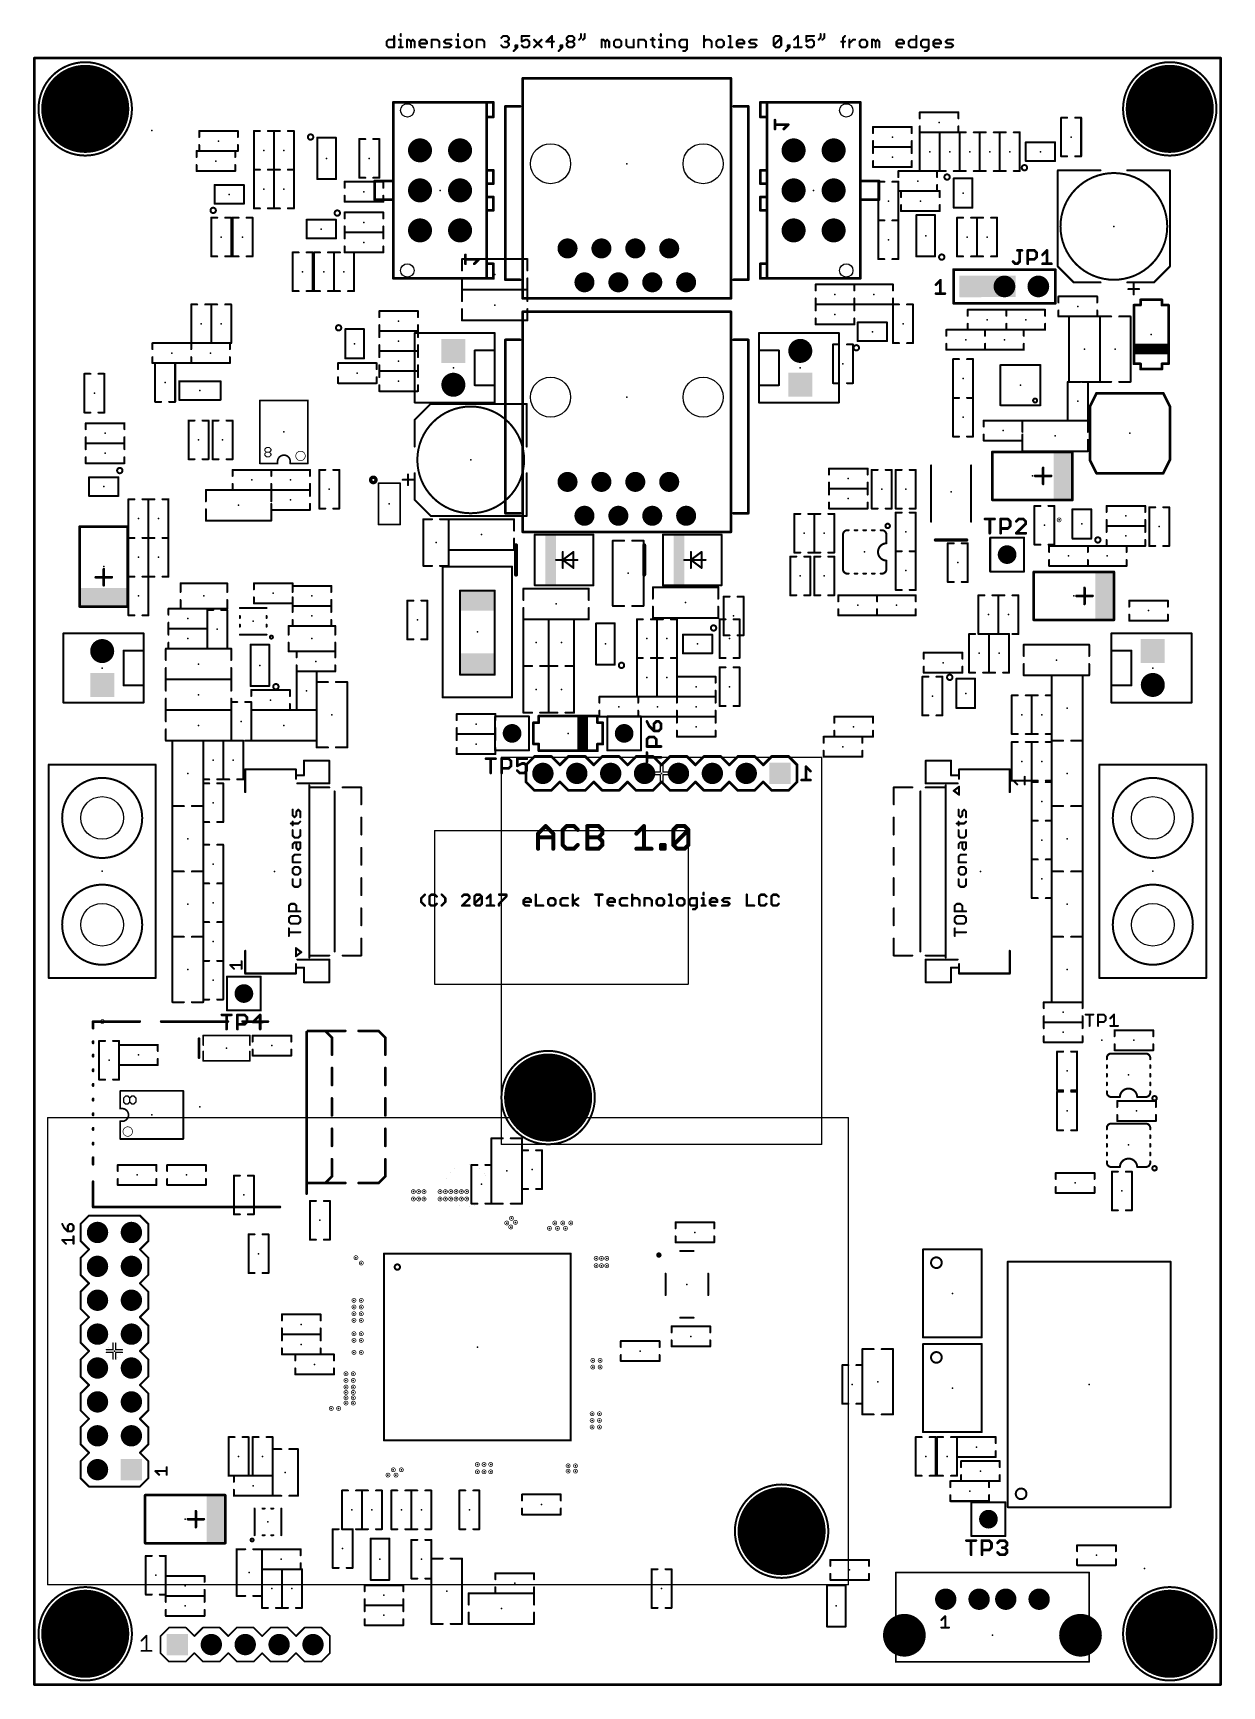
# Model space of a CAD drawing. Extents: x 0 to 89, y 0 to 124.
import ezdxf

# ---------------------------------------------------------------- set-up
doc = ezdxf.new("R2010")
doc.units = 0
for name, color, linetype in [('17', 82, 'CONTINUOUS'), ('20', 7, 'CONTINUOUS'), ('21', 253, 'CONTINUOUS'), ('22', 253, 'CONTINUOUS'), ('23', 7, 'CONTINUOUS'), ('24', 7, 'CONTINUOUS')]:
    doc.layers.add(name, color=color, linetype=linetype)

# ---------------------------------------------------------------- blocks, each defined once
blk = doc.blocks.new('RECT')
blk.add_solid([(-0.5, -0.5), (0.5, -0.5), (-0.5, 0.5), (0.5, 0.5)])
blk = doc.blocks.new('ROUNDP')
at = {"const_width": 0.5}
blk.add_lwpolyline([(0, -0.25, 1), (0, 0.25, 1), (0, -0.25)], format="xyb", dxfattribs=at)
blk = doc.blocks.new('SQUAREP')
blk.add_solid([(-0.5, -0.5), (0.5, -0.5), (-0.5, 0.5), (0.5, 0.5)])

msp = doc.modelspace()

# ---------------------------------------------------------------- linework, layer by layer
at = {"layer": '20', "const_width": 0.01}
for points in [[(88.9, 121.92), (0, 121.92)], [(0, 121.92), (0, 0)], [(88.9, 0), (88.9, 121.92)], [(0, 0), (88.9, 0)]]:
    msp.add_lwpolyline(points, dxfattribs=at)
at = {"layer": '20', "const_width": 0.005}
for points in [[(0, 121.9225, 1), (0, 121.9175)], [(0.0025, 121.92, 1), (-0.0025, 121.92)], [(88.9025, 121.92, 1), (88.8975, 121.92)], [(88.9, 121.9175, 1), (88.9, 121.9225)], [(0, 0.0025, 1), (0, -0.0025)], [(-0.0025, 0, 1), (0.0025, 0)], [(88.8975, 0, 1), (88.9025, 0)], [(88.9, -0.0025, 1), (88.9, 0.0025)]]:
    msp.add_lwpolyline(points, format="xyb", dxfattribs=at)
at = {"layer": '20'}
for centre, radius in [((27.95, 118), 0.5), ((60.85, 118), 0.5), ((38.685, 114), 1.5), ((50.115, 114), 1.5), ((27.95, 106), 0.5), ((60.85, 106), 0.5), ((38.685, 96.5), 1.5), ((50.115, 96.5), 1.5), ((5.08, 64.96), 1.6), ((83.82, 64.96), 1.6), ((5.08, 56.96), 1.6), ((83.82, 56.96), 1.6)]:
    msp.add_circle(centre, radius, dxfattribs=at)
at = {"layer": '21'}
for points, const_width in [([(26.3964, 123.1511), (26.5378, 123.2925)], 0.1524), ([(26.3964, 122.8683), (26.3964, 123.1511)], 0.1524), ([(26.5378, 122.7269), (26.3964, 122.8683)], 0.1524), ([(26.5378, 123.2925), (26.962, 123.2925)], 0.1524), ([(26.962, 122.7269), (26.5378, 122.7269)], 0.1524), ([(26.962, 123.5753), (26.962, 122.7269)], 0.1524), ([(27.3172, 123.2925), (27.4586, 123.2925)], 0.1524), ([(27.3172, 122.7269), (27.6, 122.7269)], 0.1524), ([(27.4586, 123.7167), (27.4586, 123.5753)], 0.1524), ([(27.4586, 123.2925), (27.4586, 122.7269)], 0.1524), ([(27.9311, 122.7269), (27.9311, 123.2925)], 0.1524), ([(27.9311, 123.2925), (28.0725, 123.2925)], 0.1524), ([(28.0725, 123.2925), (28.2138, 123.1511)], 0.1524), ([(28.2138, 123.1511), (28.3552, 123.2925)], 0.1524), ([(28.2138, 123.1511), (28.2138, 122.7269)], 0.1524), ([(28.3552, 123.2925), (28.4966, 123.1511)], 0.1524), ([(28.4966, 123.1511), (28.4966, 122.7269)], 0.1524), ([(28.8519, 123.1511), (28.9932, 123.2925)], 0.1524), ([(28.8519, 122.8683), (28.8519, 123.1511)], 0.1524), ([(29.4174, 123.0097), (28.8519, 123.0097)], 0.1524), ([(28.9932, 122.7269), (28.8519, 122.8683)], 0.1524), ([(28.9932, 123.2925), (29.276, 123.2925)], 0.1524), ([(29.276, 122.7269), (28.9932, 122.7269)], 0.1524), ([(29.276, 123.2925), (29.4174, 123.1511)], 0.1524), ([(29.4174, 123.1511), (29.4174, 123.0097)], 0.1524), ([(29.7726, 122.7269), (29.7726, 123.2925)], 0.1524), ([(29.7726, 123.2925), (30.1968, 123.2925)], 0.1524), ([(30.1968, 123.2925), (30.3382, 123.1511)], 0.1524), ([(30.3382, 123.1511), (30.3382, 122.7269)], 0.1524), ([(30.6934, 123.1511), (30.8348, 123.2925)], 0.1524), ([(30.8348, 123.0097), (30.6934, 123.1511)], 0.1524), ([(30.6934, 122.7269), (31.1176, 122.7269)], 0.1524), ([(30.8348, 123.2925), (31.259, 123.2925)], 0.1524), ([(31.1176, 123.0097), (30.8348, 123.0097)], 0.1524), ([(31.259, 122.8683), (31.1176, 123.0097)], 0.1524), ([(31.1176, 122.7269), (31.259, 122.8683)], 0.1524), ([(31.6142, 123.2925), (31.7556, 123.2925)], 0.1524), ([(31.6142, 122.7269), (31.897, 122.7269)], 0.1524), ([(31.7556, 123.7167), (31.7556, 123.5753)], 0.1524), ([(31.7556, 123.2925), (31.7556, 122.7269)], 0.1524), ([(32.3695, 123.2925), (32.2281, 123.1511)], 0.1524), ([(32.2281, 123.1511), (32.2281, 122.8683)], 0.1524), ([(32.2281, 122.8683), (32.3695, 122.7269)], 0.1524), ([(32.6522, 123.2925), (32.3695, 123.2925)], 0.1524), ([(32.3695, 122.7269), (32.6522, 122.7269)], 0.1524), ([(32.7936, 123.1511), (32.6522, 123.2925)], 0.1524), ([(32.6522, 122.7269), (32.7936, 122.8683)], 0.1524), ([(32.7936, 122.8683), (32.7936, 123.1511)], 0.1524), ([(33.1488, 122.7269), (33.1488, 123.2925)], 0.1524), ([(33.1488, 123.2925), (33.573, 123.2925)], 0.1524), ([(33.573, 123.2925), (33.7144, 123.1511)], 0.1524), ([(33.7144, 123.1511), (33.7144, 122.7269)], 0.1524), ([(34.9904, 123.4339), (35.1318, 123.5753)], 0.1524), ([(35.1318, 122.7269), (34.9904, 122.8683)], 0.1524), ([(35.1318, 123.5753), (35.4146, 123.5753)], 0.1524), ([(35.4146, 122.7269), (35.1318, 122.7269)], 0.1524), ([(35.4146, 123.1511), (35.2732, 123.1511)], 0.1524), ([(35.4146, 123.5753), (35.556, 123.4339)], 0.1524), ([(35.556, 123.2925), (35.4146, 123.1511)], 0.1524), ([(35.4146, 123.1511), (35.556, 123.0097)], 0.1524), ([(35.556, 122.8683), (35.4146, 122.7269)], 0.1524), ([(35.556, 123.4339), (35.556, 123.2925)], 0.1524), ([(35.556, 123.0097), (35.556, 122.8683)], 0.1524), ([(35.9112, 122.4442), (36.194, 122.7269)], 0.1524), ([(36.194, 122.8683), (36.0526, 122.8683)], 0.1524), ([(36.0526, 122.8683), (36.0526, 122.7269)], 0.1524), ([(36.0526, 122.7269), (36.194, 122.7269)], 0.1524), ([(36.194, 122.7269), (36.194, 122.8683)], 0.1524), ([(37.0906, 123.5753), (36.5251, 123.5753)], 0.1524), ([(36.5251, 123.5753), (36.5251, 123.1511)], 0.1524), ([(36.5251, 123.1511), (36.8078, 123.2925)], 0.1524), ([(36.6664, 122.7269), (36.5251, 122.8683)], 0.1524), ([(36.9492, 122.7269), (36.6664, 122.7269)], 0.1524), ([(36.8078, 123.2925), (36.9492, 123.2925)], 0.1524), ([(36.9492, 123.2925), (37.0906, 123.1511)], 0.1524), ([(37.0906, 122.8683), (36.9492, 122.7269)], 0.1524), ([(37.0906, 123.1511), (37.0906, 122.8683)], 0.1524), ([(37.4458, 123.2925), (38.0114, 122.7269)], 0.1524), ([(37.4458, 122.7269), (38.0114, 123.2925)], 0.1524), ([(38.7908, 123.5753), (38.3666, 123.1511)], 0.1524), ([(38.3666, 123.1511), (38.9322, 123.1511)], 0.1524), ([(38.7908, 122.7269), (38.7908, 123.5753)], 0.1524), ([(39.2874, 122.4442), (39.5702, 122.7269)], 0.1524), ([(39.5702, 122.8683), (39.4288, 122.8683)], 0.1524), ([(39.4288, 122.8683), (39.4288, 122.7269)], 0.1524), ([(39.4288, 122.7269), (39.5702, 122.7269)], 0.1524), ([(39.5702, 122.7269), (39.5702, 122.8683)], 0.1524), ([(39.9013, 123.4339), (40.0427, 123.5753)], 0.1524), ([(39.9013, 123.2925), (39.9013, 123.4339)], 0.1524), ([(40.0427, 123.1511), (39.9013, 123.2925)], 0.1524), ([(39.9013, 123.0097), (40.0427, 123.1511)], 0.1524), ([(39.9013, 122.8683), (39.9013, 123.0097)], 0.1524), ([(40.0427, 122.7269), (39.9013, 122.8683)], 0.1524), ([(40.0427, 123.5753), (40.3254, 123.5753)], 0.1524), ([(40.0427, 123.1511), (40.3254, 123.1511)], 0.1524), ([(40.3254, 122.7269), (40.0427, 122.7269)], 0.1524), ([(40.3254, 123.5753), (40.4668, 123.4339)], 0.1524), ([(40.4668, 123.2925), (40.3254, 123.1511)], 0.1524), ([(40.3254, 123.1511), (40.4668, 123.0097)], 0.1524), ([(40.4668, 122.8683), (40.3254, 122.7269)], 0.1524), ([(40.4668, 123.4339), (40.4668, 123.2925)], 0.1524), ([(40.4668, 123.0097), (40.4668, 122.8683)], 0.1524), ([(40.9634, 123.4339), (40.8221, 123.2925)], 0.1524), ([(40.9634, 123.7167), (40.9634, 123.4339)], 0.1524), ([(41.2462, 123.4339), (41.1048, 123.2925)], 0.1524), ([(41.2462, 123.7167), (41.2462, 123.4339)], 0.1524), ([(42.5102, 122.7269), (42.5102, 123.2925)], 0.1524), ([(42.5102, 123.2925), (42.6515, 123.2925)], 0.1524), ([(42.6515, 123.2925), (42.7929, 123.1511)], 0.1524), ([(42.7929, 123.1511), (42.9343, 123.2925)], 0.1524), ([(42.7929, 123.1511), (42.7929, 122.7269)], 0.1524), ([(42.9343, 123.2925), (43.0757, 123.1511)], 0.1524), ([(43.0757, 123.1511), (43.0757, 122.7269)], 0.1524), ([(43.5723, 123.2925), (43.4309, 123.1511)], 0.1524), ([(43.4309, 123.1511), (43.4309, 122.8683)], 0.1524), ([(43.4309, 122.8683), (43.5723, 122.7269)], 0.1524), ([(43.8551, 123.2925), (43.5723, 123.2925)], 0.1524), ([(43.5723, 122.7269), (43.8551, 122.7269)], 0.1524), ([(43.9965, 123.1511), (43.8551, 123.2925)], 0.1524), ([(43.8551, 122.7269), (43.9965, 122.8683)], 0.1524), ([(43.9965, 122.8683), (43.9965, 123.1511)], 0.1524), ([(44.3517, 123.2925), (44.3517, 122.8683)], 0.1524), ([(44.3517, 122.8683), (44.4931, 122.7269)], 0.1524), ([(44.4931, 122.7269), (44.9173, 122.7269)], 0.1524), ([(44.9173, 122.7269), (44.9173, 123.2925)], 0.1524), ([(45.2725, 122.7269), (45.2725, 123.2925)], 0.1524), ([(45.2725, 123.2925), (45.6967, 123.2925)], 0.1524), ([(45.6967, 123.2925), (45.8381, 123.1511)], 0.1524), ([(45.8381, 123.1511), (45.8381, 122.7269)], 0.1524), ([(46.1933, 123.2925), (46.4761, 123.2925)], 0.1524), ([(46.3347, 123.4339), (46.3347, 122.8683)], 0.1524), ([(46.3347, 122.8683), (46.4761, 122.7269)], 0.1524), ([(46.8072, 123.2925), (46.9485, 123.2925)], 0.1524), ([(46.8072, 122.7269), (47.0899, 122.7269)], 0.1524), ([(46.9485, 123.7167), (46.9485, 123.5753)], 0.1524), ([(46.9485, 123.2925), (46.9485, 122.7269)], 0.1524), ([(47.421, 122.7269), (47.421, 123.2925)], 0.1524), ([(47.421, 123.2925), (47.8452, 123.2925)], 0.1524), ([(47.8452, 123.2925), (47.9866, 123.1511)], 0.1524), ([(47.9866, 123.1511), (47.9866, 122.7269)], 0.1524), ([(48.4832, 123.2925), (48.3418, 123.1511)], 0.1524), ([(48.3418, 123.1511), (48.3418, 122.8683)], 0.1524), ([(48.3418, 122.8683), (48.4832, 122.7269)], 0.1524), ([(48.9073, 123.2925), (48.4832, 123.2925)], 0.1524), ([(48.4832, 122.7269), (48.9073, 122.7269)], 0.1524), ([(48.766, 122.4442), (48.9073, 122.5856)], 0.1524), ([(48.9073, 122.5856), (48.9073, 123.2925)], 0.1524), ([(50.1834, 123.5753), (50.1834, 122.7269)], 0.1524), ([(50.1834, 123.1511), (50.3247, 123.2925)], 0.1524), ([(50.3247, 123.2925), (50.6075, 123.2925)], 0.1524), ([(50.6075, 123.2925), (50.7489, 123.1511)], 0.1524), ([(50.7489, 123.1511), (50.7489, 122.7269)], 0.1524), ([(51.2455, 123.2925), (51.1041, 123.1511)], 0.1524), ([(51.1041, 123.1511), (51.1041, 122.8683)], 0.1524), ([(51.1041, 122.8683), (51.2455, 122.7269)], 0.1524), ([(51.5283, 123.2925), (51.2455, 123.2925)], 0.1524), ([(51.2455, 122.7269), (51.5283, 122.7269)], 0.1524), ([(51.6697, 123.1511), (51.5283, 123.2925)], 0.1524), ([(51.5283, 122.7269), (51.6697, 122.8683)], 0.1524), ([(51.6697, 122.8683), (51.6697, 123.1511)], 0.1524), ([(52.0249, 123.5753), (52.1663, 123.5753)], 0.1524), ([(52.0249, 122.7269), (52.3077, 122.7269)], 0.1524), ([(52.1663, 123.5753), (52.1663, 122.7269)], 0.1524), ([(52.6388, 123.1511), (52.7802, 123.2925)], 0.1524), ([(52.6388, 122.8683), (52.6388, 123.1511)], 0.1524), ([(53.2043, 123.0097), (52.6388, 123.0097)], 0.1524), ([(52.7802, 122.7269), (52.6388, 122.8683)], 0.1524), ([(52.7802, 123.2925), (53.0629, 123.2925)], 0.1524), ([(53.0629, 122.7269), (52.7802, 122.7269)], 0.1524), ([(53.0629, 123.2925), (53.2043, 123.1511)], 0.1524), ([(53.2043, 123.1511), (53.2043, 123.0097)], 0.1524), ([(53.5596, 123.1511), (53.701, 123.2925)], 0.1524), ([(53.701, 123.0097), (53.5596, 123.1511)], 0.1524), ([(53.5596, 122.7269), (53.9837, 122.7269)], 0.1524), ([(53.701, 123.2925), (54.1251, 123.2925)], 0.1524), ([(53.9837, 123.0097), (53.701, 123.0097)], 0.1524), ([(54.1251, 122.8683), (53.9837, 123.0097)], 0.1524), ([(53.9837, 122.7269), (54.1251, 122.8683)], 0.1524), ([(55.4011, 123.4339), (55.5425, 123.5753)], 0.1524), ([(55.4011, 122.8683), (55.4011, 123.4339)], 0.1524), ([(55.4011, 122.8683), (55.9667, 123.4339)], 0.1524), ([(55.5425, 122.7269), (55.4011, 122.8683)], 0.1524), ([(55.5425, 123.5753), (55.8253, 123.5753)], 0.1524), ([(55.8253, 122.7269), (55.5425, 122.7269)], 0.1524), ([(55.8253, 123.5753), (55.9667, 123.4339)], 0.1524), ([(55.9667, 122.8683), (55.8253, 122.7269)], 0.1524), ([(55.9667, 123.4339), (55.9667, 122.8683)], 0.1524), ([(56.3219, 122.4442), (56.6047, 122.7269)], 0.1524), ([(56.6047, 122.8683), (56.4633, 122.8683)], 0.1524), ([(56.4633, 122.8683), (56.4633, 122.7269)], 0.1524), ([(56.4633, 122.7269), (56.6047, 122.7269)], 0.1524), ([(56.6047, 122.7269), (56.6047, 122.8683)], 0.1524), ([(56.9358, 123.2925), (57.2186, 123.5753)], 0.1524), ([(56.9358, 122.7269), (57.5013, 122.7269)], 0.1524), ([(57.2186, 123.5753), (57.2186, 122.7269)], 0.1524), ([(58.4221, 123.5753), (57.8566, 123.5753)], 0.1524), ([(57.8566, 123.5753), (57.8566, 123.1511)], 0.1524), ([(57.8566, 123.1511), (58.1393, 123.2925)], 0.1524), ([(57.998, 122.7269), (57.8566, 122.8683)], 0.1524), ([(58.2807, 122.7269), (57.998, 122.7269)], 0.1524), ([(58.1393, 123.2925), (58.2807, 123.2925)], 0.1524), ([(58.2807, 123.2925), (58.4221, 123.1511)], 0.1524), ([(58.4221, 122.8683), (58.2807, 122.7269)], 0.1524), ([(58.4221, 123.1511), (58.4221, 122.8683)], 0.1524), ([(58.9187, 123.4339), (58.7773, 123.2925)], 0.1524), ([(58.9187, 123.7167), (58.9187, 123.4339)], 0.1524), ([(59.2015, 123.4339), (59.0601, 123.2925)], 0.1524), ([(59.2015, 123.7167), (59.2015, 123.4339)], 0.1524), ([(60.4655, 123.1511), (60.7482, 123.1511)], 0.1524), ([(60.6068, 123.4339), (60.7482, 123.5753)], 0.1524), ([(60.6068, 122.7269), (60.6068, 123.4339)], 0.1524), ([(61.0793, 122.7269), (61.0793, 123.2925)], 0.1524), ([(61.0793, 123.0097), (61.3621, 123.2925)], 0.1524), ([(61.3621, 123.2925), (61.5035, 123.2925)], 0.1524), ([(61.988, 123.2925), (61.8466, 123.1511)], 0.1524), ([(61.8466, 123.1511), (61.8466, 122.8683)], 0.1524), ([(61.8466, 122.8683), (61.988, 122.7269)], 0.1524), ([(62.2708, 123.2925), (61.988, 123.2925)], 0.1524), ([(61.988, 122.7269), (62.2708, 122.7269)], 0.1524), ([(62.4122, 123.1511), (62.2708, 123.2925)], 0.1524), ([(62.2708, 122.7269), (62.4122, 122.8683)], 0.1524), ([(62.4122, 122.8683), (62.4122, 123.1511)], 0.1524), ([(62.7674, 122.7269), (62.7674, 123.2925)], 0.1524), ([(62.7674, 123.2925), (62.9088, 123.2925)], 0.1524), ([(62.9088, 123.2925), (63.0502, 123.1511)], 0.1524), ([(63.0502, 123.1511), (63.1916, 123.2925)], 0.1524), ([(63.0502, 123.1511), (63.0502, 122.7269)], 0.1524), ([(63.1916, 123.2925), (63.333, 123.1511)], 0.1524), ([(63.333, 123.1511), (63.333, 122.7269)], 0.1524), ([(64.609, 123.1511), (64.7504, 123.2925)], 0.1524), ([(64.609, 122.8683), (64.609, 123.1511)], 0.1524), ([(65.1745, 123.0097), (64.609, 123.0097)], 0.1524), ([(64.7504, 122.7269), (64.609, 122.8683)], 0.1524), ([(64.7504, 123.2925), (65.0331, 123.2925)], 0.1524), ([(65.0331, 122.7269), (64.7504, 122.7269)], 0.1524), ([(65.0331, 123.2925), (65.1745, 123.1511)], 0.1524), ([(65.1745, 123.1511), (65.1745, 123.0097)], 0.1524), ([(65.5298, 123.1511), (65.6712, 123.2925)], 0.1524), ([(65.5298, 122.8683), (65.5298, 123.1511)], 0.1524), ([(65.6712, 122.7269), (65.5298, 122.8683)], 0.1524), ([(65.6712, 123.2925), (66.0953, 123.2925)], 0.1524), ([(66.0953, 122.7269), (65.6712, 122.7269)], 0.1524), ([(66.0953, 123.5753), (66.0953, 122.7269)], 0.1524), ([(66.5919, 123.2925), (66.4506, 123.1511)], 0.1524), ([(66.4506, 123.1511), (66.4506, 122.8683)], 0.1524), ([(66.4506, 122.8683), (66.5919, 122.7269)], 0.1524), ([(67.0161, 123.2925), (66.5919, 123.2925)], 0.1524), ([(66.5919, 122.7269), (67.0161, 122.7269)], 0.1524), ([(66.8747, 122.4442), (67.0161, 122.5856)], 0.1524), ([(67.0161, 122.5856), (67.0161, 123.2925)], 0.1524), ([(67.3713, 123.1511), (67.5127, 123.2925)], 0.1524), ([(67.3713, 122.8683), (67.3713, 123.1511)], 0.1524), ([(67.9369, 123.0097), (67.3713, 123.0097)], 0.1524), ([(67.5127, 122.7269), (67.3713, 122.8683)], 0.1524), ([(67.5127, 123.2925), (67.7955, 123.2925)], 0.1524), ([(67.7955, 122.7269), (67.5127, 122.7269)], 0.1524), ([(67.7955, 123.2925), (67.9369, 123.1511)], 0.1524), ([(67.9369, 123.1511), (67.9369, 123.0097)], 0.1524), ([(68.2921, 123.1511), (68.4335, 123.2925)], 0.1524), ([(68.4335, 123.0097), (68.2921, 123.1511)], 0.1524), ([(68.2921, 122.7269), (68.7163, 122.7269)], 0.1524), ([(68.4335, 123.2925), (68.8577, 123.2925)], 0.1524), ([(68.7163, 123.0097), (68.4335, 123.0097)], 0.1524), ([(68.8577, 122.8683), (68.7163, 123.0097)], 0.1524), ([(68.7163, 122.7269), (68.8577, 122.8683)], 0.1524), ([(88.9, 121.92), (0, 121.92)], 0.2), ([(0, 121.92), (0, 0)], 0.2), ([(48.6246, 122.4442), (48.766, 122.4442)], 0.1524), ([(66.7333, 122.4442), (66.8747, 122.4442)], 0.1524), ([(88.9, 0), (88.9, 121.92)], 0.2), ([(66.35, 117.4), (66.35, 117.85)], 0.15), ([(66.35, 117.85), (69.25, 117.85)], 0.15), ([(69.25, 117.85), (69.25, 117.4)], 0.15), ([(12.35, 116), (12.35, 116.45)], 0.15), ([(12.35, 116.45), (15.25, 116.45)], 0.15), ([(15.25, 116.45), (15.25, 116)], 0.15), ([(16.45, 113.55), (16.45, 116.45)], 0.15), ([(16.45, 116.45), (16.9, 116.45)], 0.15), ([(17.5, 116.45), (17.95, 116.45)], 0.15), ([(17.95, 113.55), (17.95, 116.45)], 0.15), ([(17.95, 116.45), (18.4, 116.45)], 0.15), ([(17.95, 116.45), (17.95, 113.55)], 0.15), ([(19, 116.45), (19.45, 116.45)], 0.15), ([(19.45, 116.45), (19.45, 113.55)], 0.15), ([(62.85, 116.3), (62.85, 116.75)], 0.15), ([(62.85, 116.75), (65.75, 116.75)], 0.15), ([(65.75, 116.75), (65.75, 116.3)], 0.15), ([(66.35, 116.35), (66.35, 116.8)], 0.15), ([(69.25, 116.8), (69.25, 116.35)], 0.15), ([(76.95, 114.55), (76.95, 117.45)], 0.15), ([(76.95, 117.45), (77.4, 117.45)], 0.15), ([(78, 117.45), (78.45, 117.45)], 0.15), ([(78.45, 117.45), (78.45, 114.55)], 0.15), ([(12.35, 114.95), (12.35, 115.4)], 0.15), ([(15.25, 115.4), (15.25, 114.95)], 0.15), ([(21.2, 112.85), (21.2, 115.95)], 0.15), ([(21.2, 115.95), (22.6, 115.95)], 0.15), ([(22.6, 115.95), (22.6, 112.85)], 0.15), ([(24.35, 112.95), (24.35, 115.85)], 0.15), ([(24.35, 115.85), (24.8, 115.85)], 0.15), ([(25.4, 115.85), (25.85, 115.85)], 0.15), ([(25.85, 115.85), (25.85, 112.95)], 0.15), ([(62.85, 115.25), (62.85, 115.7)], 0.15), ([(62.85, 114.8), (62.85, 115.25)], 0.15), ([(62.85, 115.25), (65.75, 115.25)], 0.15), ([(65.75, 115.25), (62.85, 115.25)], 0.15), ([(65.75, 115.7), (65.75, 115.25)], 0.15), ([(65.75, 115.25), (65.75, 114.8)], 0.15), ([(66.35, 113.45), (66.35, 116.35)], 0.15), ([(66.35, 116.35), (66.8, 116.35)], 0.15), ([(69.25, 116.35), (66.35, 116.35)], 0.15), ([(67.4, 116.35), (67.85, 116.35)], 0.15), ([(67.85, 113.45), (67.85, 116.35)], 0.15), ([(67.85, 116.35), (68.3, 116.35)], 0.15), ([(67.85, 116.35), (67.85, 113.45)], 0.15), ([(68.9, 116.35), (69.35, 116.35)], 0.15), ([(69.35, 116.35), (69.35, 113.45)], 0.15), ([(69.35, 113.45), (69.35, 116.35)], 0.15), ([(69.35, 116.35), (69.8, 116.35)], 0.15), ([(70.4, 116.35), (70.85, 116.35)], 0.15), ([(70.85, 116.35), (70.85, 113.45)], 0.15), ([(70.85, 113.45), (70.85, 116.35)], 0.15), ([(70.85, 116.35), (71.3, 116.35)], 0.15), ([(71.9, 116.35), (72.35, 116.35)], 0.15), ([(72.35, 116.35), (72.35, 113.45)], 0.15), ([(72.35, 113.45), (72.35, 116.35)], 0.15), ([(72.35, 116.35), (72.8, 116.35)], 0.15), ([(73.4, 116.35), (73.85, 116.35)], 0.15), ([(73.85, 116.35), (73.85, 113.45)], 0.15), ([(74.3, 114.2), (74.3, 115.6)], 0.15), ([(74.3, 115.6), (76.5, 115.6)], 0.15), ([(76.5, 115.6), (76.5, 114.2)], 0.15), ([(12.15, 114.5), (12.15, 114.95)], 0.15), ([(12.15, 114.95), (15.05, 114.95)], 0.15), ([(15.25, 114.95), (12.35, 114.95)], 0.15), ([(15.05, 114.95), (15.05, 114.5)], 0.15), ([(62.85, 113.75), (62.85, 114.2)], 0.15), ([(65.75, 114.2), (65.75, 113.75)], 0.15), ([(76.5, 114.2), (74.3, 114.2)], 0.15), ([(77.4, 114.55), (76.95, 114.55)], 0.15), ([(78.45, 114.55), (78, 114.55)], 0.15), ([(12.15, 113.45), (12.15, 113.9)], 0.15), ([(15.05, 113.45), (12.15, 113.45)], 0.15), ([(15.05, 113.9), (15.05, 113.45)], 0.15), ([(16.9, 113.55), (16.45, 113.55)], 0.15), ([(16.45, 110.65), (16.45, 113.55)], 0.15), ([(16.45, 113.55), (16.9, 113.55)], 0.15), ([(17.95, 113.55), (17.5, 113.55)], 0.15), ([(17.5, 113.55), (17.95, 113.55)], 0.15), ([(18.4, 113.55), (17.95, 113.55)], 0.15), ([(17.95, 110.65), (17.95, 113.55)], 0.15), ([(17.95, 113.55), (18.4, 113.55)], 0.15), ([(17.95, 113.55), (17.95, 110.65)], 0.15), ([(19.45, 113.55), (19, 113.55)], 0.15), ([(19, 113.55), (19.45, 113.55)], 0.15), ([(19.45, 113.55), (19.45, 110.65)], 0.15), ([(22.6, 112.85), (21.2, 112.85)], 0.15), ([(24.8, 112.95), (24.35, 112.95)], 0.15), ([(25.85, 112.95), (25.4, 112.95)], 0.15), ([(65.75, 113.75), (62.85, 113.75)], 0.15), ([(64.75, 113), (64.75, 113.45)], 0.15), ([(64.75, 113.45), (67.65, 113.45)], 0.15), ([(66.8, 113.45), (66.35, 113.45)], 0.15), ([(67.85, 113.45), (67.4, 113.45)], 0.15), ([(67.65, 113.45), (67.65, 113)], 0.15), ([(68.3, 113.45), (67.85, 113.45)], 0.15), ([(69.35, 113.45), (68.9, 113.45)], 0.15), ([(68.9, 110.7), (68.9, 112.9)], 0.15), ([(68.9, 112.9), (70.3, 112.9)], 0.15), ([(69.8, 113.45), (69.35, 113.45)], 0.15), ([(70.3, 112.9), (70.3, 110.7)], 0.15), ([(70.85, 113.45), (70.4, 113.45)], 0.15), ([(71.3, 113.45), (70.85, 113.45)], 0.15), ([(72.35, 113.45), (71.9, 113.45)], 0.15), ([(72.8, 113.45), (72.35, 113.45)], 0.15), ([(73.85, 113.45), (73.4, 113.45)], 0.15), ([(79.9, 113.5), (76.7, 113.5)], 0.15), ([(76.7, 113.5), (76.7, 106.3)], 0.15), ([(85.1, 113.5), (81.9, 113.5)], 0.15), ([(85.1, 113.5), (85.1, 106.3)], 0.15), ([(13.5, 111), (13.5, 112.4)], 0.15), ([(13.5, 112.4), (15.7, 112.4)], 0.15), ([(15.7, 112.4), (15.7, 111)], 0.15), ([(23.25, 112.2), (23.25, 112.65)], 0.15), ([(23.25, 112.65), (26.15, 112.65)], 0.15), ([(23.25, 111.15), (23.25, 111.6)], 0.15), ([(26.15, 112.65), (26.15, 112.2)], 0.15), ([(26.15, 111.6), (26.15, 111.15)], 0.15), ([(63.25, 109.75), (63.25, 112.65)], 0.15), ([(63.25, 112.65), (63.7, 112.65)], 0.15), ([(64.3, 112.65), (64.75, 112.65)], 0.15), ([(64.75, 112.65), (64.75, 109.75)], 0.15), ([(64.75, 111.95), (64.75, 112.4)], 0.15), ([(67.65, 111.95), (64.75, 111.95)], 0.15), ([(64.95, 111.5), (64.95, 111.95)], 0.15), ([(64.95, 111.95), (67.85, 111.95)], 0.15), ([(67.65, 112.4), (67.65, 111.95)], 0.15), ([(67.85, 111.95), (67.85, 111.5)], 0.15), ([(15.7, 111), (13.5, 111)], 0.15), ([(16.9, 110.65), (16.45, 110.65)], 0.15), ([(17.95, 110.65), (17.5, 110.65)], 0.15), ([(18.4, 110.65), (17.95, 110.65)], 0.15), ([(19.45, 110.65), (19, 110.65)], 0.15), ([(26.15, 111.15), (23.25, 111.15)], 0.15), ([(23.25, 109.9), (23.25, 110.35)], 0.15), ([(23.25, 110.35), (26.15, 110.35)], 0.15), ([(26.15, 110.35), (26.15, 109.9)], 0.15), ([(64.95, 110.45), (64.95, 110.9)], 0.15), ([(67.85, 110.45), (64.95, 110.45)], 0.15), ([(67.85, 110.9), (67.85, 110.45)], 0.15), ([(70.3, 110.7), (68.9, 110.7)], 0.15), ([(13.25, 107.05), (13.25, 109.95)], 0.15), ([(13.25, 109.95), (13.7, 109.95)], 0.15), ([(14.3, 109.95), (14.75, 109.95)], 0.15), ([(14.75, 109.95), (14.75, 107.05)], 0.15), ([(14.85, 107.05), (14.85, 109.95)], 0.15), ([(14.85, 109.95), (15.3, 109.95)], 0.15), ([(15.9, 109.95), (16.35, 109.95)], 0.15), ([(16.35, 109.95), (16.35, 107.05)], 0.15), ([(20.4, 109.8), (22.6, 109.8)], 0.15), ([(20.4, 108.4), (20.4, 109.8)], 0.15), ([(22.6, 109.8), (22.6, 108.4)], 0.15), ([(23.25, 108.85), (23.25, 109.3)], 0.15), ([(26.15, 109.3), (26.15, 108.85)], 0.15), ([(63.7, 109.75), (63.25, 109.75)], 0.15), ([(63.25, 106.85), (63.25, 109.75)], 0.15), ([(63.25, 109.75), (63.7, 109.75)], 0.15), ([(64.75, 109.75), (64.3, 109.75)], 0.15), ([(64.3, 109.75), (64.75, 109.75)], 0.15), ([(64.75, 109.75), (64.75, 106.85)], 0.15), ([(66.1, 107.05), (66.1, 110.15)], 0.15), ([(66.1, 110.15), (67.5, 110.15)], 0.15), ([(67.5, 110.15), (67.5, 107.05)], 0.15), ([(69.15, 107.05), (69.15, 109.95)], 0.15), ([(69.15, 109.95), (69.6, 109.95)], 0.15), ([(70.2, 109.95), (70.65, 109.95)], 0.15), ([(70.65, 107.05), (70.65, 109.95)], 0.15), ([(70.65, 109.95), (71.1, 109.95)], 0.15), ([(70.65, 109.95), (70.65, 107.05)], 0.15), ([(71.7, 109.95), (72.15, 109.95)], 0.15), ([(72.15, 109.95), (72.15, 107.05)], 0.15), ([(22.6, 108.4), (20.4, 108.4)], 0.15), ([(26.15, 108.85), (23.25, 108.85)], 0.15), ([(23.25, 108.4), (23.25, 108.85)], 0.15), ([(23.25, 108.85), (26.15, 108.85)], 0.15), ([(23.25, 107.35), (23.25, 107.8)], 0.15), ([(26.15, 108.85), (26.15, 108.4)], 0.15), ([(26.15, 107.8), (26.15, 107.35)], 0.15), ([(13.7, 107.05), (13.25, 107.05)], 0.15), ([(14.75, 107.05), (14.3, 107.05)], 0.15), ([(15.3, 107.05), (14.85, 107.05)], 0.15), ([(16.35, 107.05), (15.9, 107.05)], 0.15), ([(19.35, 104.45), (19.35, 107.35)], 0.15), ([(19.35, 107.35), (19.8, 107.35)], 0.15), ([(20.4, 107.35), (20.85, 107.35)], 0.15), ([(20.85, 107.35), (20.85, 104.45)], 0.15), ([(20.95, 104.45), (20.95, 107.35)], 0.15), ([(20.95, 107.35), (21.4, 107.35)], 0.15), ([(22, 107.35), (22.45, 107.35)], 0.15), ([(22.45, 104.45), (22.45, 107.35)], 0.15), ([(22.45, 107.35), (22.9, 107.35)], 0.15), ([(22.45, 107.35), (22.45, 104.45)], 0.15), ([(26.15, 107.35), (23.25, 107.35)], 0.15), ([(23.5, 107.35), (23.95, 107.35)], 0.15), ([(23.95, 107.35), (23.95, 104.45)], 0.15), ([(32.05, 106), (32.05, 106.85)], 0.15), ([(32.05, 106.85), (36.95, 106.85)], 0.15), ([(36.95, 106.85), (36.95, 106)], 0.15), ([(63.7, 106.85), (63.25, 106.85)], 0.15), ([(64.75, 106.85), (64.3, 106.85)], 0.15), ([(67.5, 107.05), (66.1, 107.05)], 0.15), ([(69.6, 107.05), (69.15, 107.05)], 0.15), ([(70.65, 107.05), (70.2, 107.05)], 0.15), ([(71.1, 107.05), (70.65, 107.05)], 0.15), ([(72.15, 107.05), (71.7, 107.05)], 0.15), ([(73.3442, 106.6679), (73.5105, 106.5016)], 0.2032), ([(73.5105, 106.5016), (73.6767, 106.5016)], 0.2032), ([(73.6767, 107.4993), (74.0093, 107.4993)], 0.2032), ([(73.6767, 106.5016), (73.843, 106.6679)], 0.2032), ([(73.843, 106.6679), (73.843, 107.4993)], 0.2032), ([(74.4491, 106.5016), (74.4491, 107.4993)], 0.2032), ([(74.4491, 107.4993), (74.948, 107.4993)], 0.2032), ([(74.948, 106.8342), (74.4491, 106.8342)], 0.2032), ([(74.948, 107.4993), (75.1142, 107.333)], 0.2032), ([(75.1142, 107.0004), (74.948, 106.8342)], 0.2032), ([(75.1142, 107.333), (75.1142, 107.0004)], 0.2032), ([(75.5541, 107.1667), (75.8866, 107.4993)], 0.2032), ([(75.5541, 106.5016), (76.2192, 106.5016)], 0.2032), ([(75.8866, 107.4993), (75.8866, 106.5016)], 0.2032), ([(32.05, 104.55), (32.05, 105.4)], 0.15), ([(36.95, 105.4), (36.95, 104.55)], 0.15), ([(67.5692, 104.9317), (67.9017, 105.2643)], 0.2032), ([(67.9017, 105.2643), (67.9017, 104.2666)], 0.2032), ([(68.89, 106.07), (76.51, 106.07)], 0.2), ([(68.89, 103.53), (68.89, 106.07)], 0.2), ([(76.51, 106.07), (76.51, 103.53)], 0.2), ([(76.7, 106.3), (77.9, 105.1)], 0.15), ([(85.1, 106.3), (83.9, 105.1)], 0.15), ([(19.8, 104.45), (19.35, 104.45)], 0.15), ([(20.85, 104.45), (20.4, 104.45)], 0.15), ([(21.4, 104.45), (20.95, 104.45)], 0.15), ([(22.45, 104.45), (22, 104.45)], 0.15), ([(22.9, 104.45), (22.45, 104.45)], 0.15), ([(23.95, 104.45), (23.5, 104.45)], 0.15), ([(36.95, 104.55), (32.05, 104.55)], 0.15), ([(32.05, 103.7), (32.05, 104.55)], 0.15), ([(32.05, 104.55), (36.95, 104.55)], 0.15), ([(36.95, 104.55), (36.95, 103.7)], 0.15), ([(58.55, 104.5), (58.55, 104.95)], 0.15), ([(58.55, 104.95), (61.45, 104.95)], 0.15), ([(61.45, 104.95), (61.45, 104.5)], 0.15), ([(61.45, 104.5), (61.45, 104.95)], 0.15), ([(61.45, 104.95), (64.35, 104.95)], 0.15), ([(64.35, 104.95), (64.35, 104.5)], 0.15), ([(67.5692, 104.2666), (68.2343, 104.2666)], 0.2032), ([(76.75, 103.6), (76.75, 104.05)], 0.15), ([(76.75, 104.05), (79.65, 104.05)], 0.15), ([(77.9, 105.1), (79.9, 105.1)], 0.15), ([(79.65, 104.05), (79.65, 103.6)], 0.15), ([(81.9, 105.1), (83.9, 105.1)], 0.15), ([(82.79, 104.6), (81.99, 104.6)], 0.15), ([(82.39, 104.2), (82.39, 105)], 0.15), ([(11.75, 100.55), (11.75, 103.45)], 0.15), ([(11.75, 103.45), (12.2, 103.45)], 0.15), ([(12.8, 103.45), (13.25, 103.45)], 0.15), ([(13.25, 103.45), (13.25, 100.55)], 0.15), ([(13.25, 100.55), (13.25, 103.45)], 0.15), ([(13.25, 103.45), (13.7, 103.45)], 0.15), ([(14.3, 103.45), (14.75, 103.45)], 0.15), ([(14.75, 103.45), (14.75, 100.55)], 0.15), ([(25.85, 102.5), (25.85, 102.95)], 0.15), ([(25.85, 102.95), (28.75, 102.95)], 0.15), ([(28.75, 102.95), (28.75, 102.5)], 0.15), ([(32.05, 102.25), (32.05, 103.1)], 0.15), ([(36.95, 103.1), (36.95, 102.25)], 0.15), ([(58.55, 103.45), (58.55, 103.9)], 0.15), ([(61.45, 103.45), (58.55, 103.45)], 0.15), ([(58.55, 103), (58.55, 103.45)], 0.15), ([(58.55, 103.45), (61.45, 103.45)], 0.15), ([(61.45, 103.9), (61.45, 103.45)], 0.15), ([(61.45, 103.45), (61.45, 103.9)], 0.15), ([(61.45, 103.45), (61.45, 103)], 0.15), ([(64.35, 103.45), (61.45, 103.45)], 0.15), ([(64.35, 103.9), (64.35, 103.45)], 0.15), ([(64.35, 100.55), (64.35, 103.45)], 0.15), ([(64.35, 103.45), (64.8, 103.45)], 0.15), ([(65.4, 103.45), (65.85, 103.45)], 0.15), ([(65.85, 103.45), (65.85, 100.55)], 0.15), ([(76.51, 103.53), (68.89, 103.53)], 0.2), ([(69.95, 102.6), (69.95, 103.05)], 0.15), ([(69.95, 103.05), (72.85, 103.05)], 0.15), ([(72.85, 103.05), (72.85, 102.6)], 0.15), ([(72.85, 102.6), (72.85, 103.05)], 0.15), ([(72.85, 103.05), (75.75, 103.05)], 0.15), ([(75.75, 103.05), (75.75, 102.6)], 0.15), ([(76.75, 102.55), (76.75, 103)], 0.15), ([(79.65, 103), (79.65, 102.55)], 0.15), ([(82.4, 99), (82.4, 103.4)], 0.2), ([(82.4, 103.4), (82.9, 103.4)], 0.2), ([(82.9, 103.4), (82.9, 103.8)], 0.2), ([(82.9, 103.8), (84.5, 103.8)], 0.2), ([(84.5, 103.8), (84.5, 103.4)], 0.2), ([(84.5, 103.4), (85, 103.4)], 0.2), ([(85, 103.4), (85, 99)], 0.2), ([(23.3, 99.4), (23.3, 101.6)], 0.15), ([(23.3, 101.6), (24.7, 101.6)], 0.15), ([(24.7, 101.6), (24.7, 99.4)], 0.15), ([(25.85, 101.45), (25.85, 101.9)], 0.15), ([(28.75, 101.9), (28.75, 101.45)], 0.15), ([(36.95, 102.25), (32.05, 102.25)], 0.15), ([(58.55, 101.95), (58.55, 102.4)], 0.15), ([(61.45, 101.95), (58.55, 101.95)], 0.15), ([(61.45, 102.4), (61.45, 101.95)], 0.15), ([(61.7, 100.7), (61.7, 102.1)], 0.15), ([(61.7, 102.1), (63.9, 102.1)], 0.15), ([(63.9, 102.1), (63.9, 100.7)], 0.15), ([(68.35, 101.1), (68.35, 101.55)], 0.15), ([(68.35, 101.55), (71.25, 101.55)], 0.15), ([(69.95, 101.55), (69.95, 102)], 0.15), ([(72.85, 101.55), (69.95, 101.55)], 0.15), ([(71.25, 101.1), (71.25, 101.55)], 0.15), ([(71.25, 101.55), (74.15, 101.55)], 0.15), ([(71.25, 101.55), (71.25, 101.1)], 0.15), ([(72.85, 102), (72.85, 101.55)], 0.15), ([(72.85, 101.55), (72.85, 102)], 0.15), ([(75.75, 101.55), (72.85, 101.55)], 0.15), ([(74.15, 101.55), (74.15, 101.1)], 0.15), ([(75.75, 102), (75.75, 101.55)], 0.15), ([(79.65, 102.55), (76.75, 102.55)], 0.15), ([(77.55, 97.65), (77.55, 102.55)], 0.15), ([(77.55, 102.55), (78.4, 102.55)], 0.15), ([(79, 102.55), (79.85, 102.55)], 0.15), ([(79.85, 97.65), (79.85, 102.55)], 0.15), ([(79.85, 102.55), (80.7, 102.55)], 0.15), ([(79.85, 102.55), (79.85, 97.65)], 0.15), ([(81.3, 102.55), (82.15, 102.55)], 0.15), ([(82.15, 102.55), (82.15, 97.65)], 0.15), ([(8.85, 100.1), (8.85, 100.55)], 0.15), ([(8.85, 100.55), (11.75, 100.55)], 0.15), ([(11.75, 100.55), (11.75, 100.1)], 0.15), ([(11.75, 100.1), (11.75, 100.55)], 0.15), ([(11.75, 100.55), (14.65, 100.55)], 0.15), ([(12.2, 100.55), (11.75, 100.55)], 0.15), ([(13.25, 100.55), (12.8, 100.55)], 0.15), ([(13.7, 100.55), (13.25, 100.55)], 0.15), ([(14.75, 100.55), (14.3, 100.55)], 0.15), ([(14.65, 100.55), (14.65, 100.1)], 0.15), ([(25.85, 101), (25.85, 101.45)], 0.15), ([(25.85, 101.45), (28.75, 101.45)], 0.15), ([(28.75, 101.45), (25.85, 101.45)], 0.15), ([(25.85, 99.95), (25.85, 100.4)], 0.15), ([(28.75, 101.45), (28.75, 101)], 0.15), ([(28.75, 100.4), (28.75, 99.95)], 0.15), ([(59.85, 97.55), (59.85, 100.45)], 0.15), ([(59.85, 100.45), (60.3, 100.45)], 0.15), ([(60.9, 100.45), (61.35, 100.45)], 0.15), ([(61.35, 100.45), (61.35, 97.55)], 0.15), ([(63.9, 100.7), (61.7, 100.7)], 0.15), ([(64.8, 100.55), (64.35, 100.55)], 0.15), ([(65.85, 100.55), (65.4, 100.55)], 0.15), ([(68.35, 100.05), (68.35, 100.5)], 0.15), ([(71.25, 100.05), (71.25, 100.5)], 0.15), ([(71.25, 100.5), (71.25, 100.05)], 0.15), ([(74.15, 100.5), (74.15, 100.05)], 0.15), ([(84.9, 100.3), (82.5, 100.3)], 0.4), ([(8.85, 99.05), (8.85, 99.5)], 0.15), ([(11.75, 99.05), (8.85, 99.05)], 0.15), ([(9.05, 96.15), (9.05, 99.05)], 0.15), ([(9.05, 99.05), (9.5, 99.05)], 0.15), ([(10.1, 99.05), (10.55, 99.05)], 0.15), ([(10.55, 99.05), (10.55, 96.15)], 0.15), ([(11.75, 99.5), (11.75, 99.05)], 0.15), ([(11.75, 99.05), (11.75, 99.5)], 0.15), ([(14.65, 99.05), (11.75, 99.05)], 0.15), ([(14.65, 99.5), (14.65, 99.05)], 0.15), ([(22.75, 98.6), (22.75, 99.05)], 0.15), ([(22.75, 99.05), (25.65, 99.05)], 0.15), ([(24.7, 99.4), (23.3, 99.4)], 0.15), ([(25.65, 99.05), (25.65, 98.6)], 0.15), ([(25.85, 99.5), (25.85, 99.95)], 0.15), ([(25.85, 99.95), (28.75, 99.95)], 0.15), ([(28.75, 99.95), (25.85, 99.95)], 0.15), ([(28.75, 99.95), (28.75, 99.5)], 0.15), ([(71.25, 100.05), (68.35, 100.05)], 0.15), ([(68.85, 96.45), (68.85, 99.35)], 0.15), ([(68.85, 99.35), (69.3, 99.35)], 0.15), ([(69.9, 99.35), (70.35, 99.35)], 0.15), ([(70.35, 99.35), (70.35, 96.45)], 0.15), ([(74.15, 100.05), (71.25, 100.05)], 0.15), ([(84.9, 99.9), (82.5, 99.9)], 0.4), ([(3.75, 95.35), (3.75, 98.25)], 0.15), ([(3.75, 98.25), (4.2, 98.25)], 0.15), ([(4.8, 98.25), (5.25, 98.25)], 0.15), ([(5.25, 98.25), (5.25, 95.35)], 0.15), ([(22.75, 97.55), (22.75, 98)], 0.15), ([(25.65, 98), (25.65, 97.55)], 0.15), ([(25.85, 98.45), (25.85, 98.9)], 0.15), ([(28.75, 98.45), (25.85, 98.45)], 0.15), ([(25.85, 98), (25.85, 98.45)], 0.15), ([(25.85, 98.45), (28.75, 98.45)], 0.15), ([(28.75, 98.9), (28.75, 98.45)], 0.15), ([(28.75, 98.45), (28.75, 98)], 0.15), ([(72.4, 95.9), (72.4, 98.9)], 0.15), ([(72.4, 98.9), (75.4, 98.9)], 0.15), ([(75.4, 98.9), (75.4, 95.9)], 0.15), ([(82.9, 99), (82.4, 99)], 0.2), ([(82.9, 98.6), (82.9, 99)], 0.2), ([(84.5, 98.6), (82.9, 98.6)], 0.2), ([(85, 99), (84.5, 99)], 0.2), ([(84.5, 99), (84.5, 98.6)], 0.2), ([(10.85, 97.7), (13.95, 97.7)], 0.15), ([(10.85, 96.3), (10.85, 97.7)], 0.15), ([(13.95, 97.7), (13.95, 96.3)], 0.15), ([(25.65, 97.55), (22.75, 97.55)], 0.15), ([(25.85, 96.95), (25.85, 97.4)], 0.15), ([(28.75, 96.95), (25.85, 96.95)], 0.15), ([(28.75, 97.4), (28.75, 96.95)], 0.15), ([(60.3, 97.55), (59.85, 97.55)], 0.15), ([(61.35, 97.55), (60.9, 97.55)], 0.15), ([(77.45, 94.75), (77.45, 97.65)], 0.15), ([(77.45, 97.65), (77.9, 97.65)], 0.15), ([(78.4, 97.65), (77.55, 97.65)], 0.15), ([(78.5, 97.65), (78.95, 97.65)], 0.15), ([(78.95, 97.65), (78.95, 94.75)], 0.15), ([(79.85, 97.65), (79, 97.65)], 0.15), ([(79.1, 95.8), (79.6, 96.8)], 0.2), ([(79.6, 96.8), (84.6, 96.8)], 0.2), ([(80.7, 97.65), (79.85, 97.65)], 0.15), ([(82.15, 97.65), (81.3, 97.65)], 0.15), ([(84.6, 96.8), (85.1, 95.8)], 0.2), ([(4.2, 95.35), (3.75, 95.35)], 0.15), ([(5.25, 95.35), (4.8, 95.35)], 0.15), ([(9.5, 96.15), (9.05, 96.15)], 0.15), ([(10.55, 96.15), (10.1, 96.15)], 0.15), ([(13.95, 96.3), (10.85, 96.3)], 0.15), ([(20.5034, 96.2622), (16.8966, 96.2622)], 0.127), ([(16.8966, 96.2622), (16.8966, 91.5378)], 0.127), ([(20.5034, 91.5378), (20.5034, 96.2622)], 0.127), ([(29.7, 96), (28.5, 94.8)], 0.15), ([(36.9, 96), (29.7, 96)], 0.15), ([(36.9, 92.8), (36.9, 96)], 0.15), ([(68.85, 93.55), (68.85, 96.45)], 0.15), ([(68.85, 96.45), (69.3, 96.45)], 0.15), ([(69.3, 96.45), (68.85, 96.45)], 0.15), ([(69.9, 96.45), (70.35, 96.45)], 0.15), ([(70.35, 96.45), (69.9, 96.45)], 0.15), ([(70.35, 96.45), (70.35, 93.55)], 0.15), ([(75.4, 95.9), (72.4, 95.9)], 0.15), ([(79.1, 91.8), (79.1, 95.8)], 0.2), ([(85.1, 95.8), (85.1, 91.8)], 0.2), ([(3.85, 94.1), (3.85, 94.55)], 0.15), ([(3.85, 94.55), (6.75, 94.55)], 0.15), ([(6.75, 94.55), (6.75, 94.1)], 0.15), ([(11.55, 91.85), (11.55, 94.75)], 0.15), ([(11.55, 94.75), (12, 94.75)], 0.15), ([(12.6, 94.75), (13.05, 94.75)], 0.15), ([(13.05, 94.75), (13.05, 91.85)], 0.15), ([(13.35, 91.85), (13.35, 94.75)], 0.15), ([(13.35, 94.75), (13.8, 94.75)], 0.15), ([(14.4, 94.75), (14.85, 94.75)], 0.15), ([(14.85, 94.75), (14.85, 91.85)], 0.15), ([(28.5, 94.8), (28.5, 92.8)], 0.15), ([(71.15, 94.3), (71.15, 94.75)], 0.15), ([(71.15, 94.75), (74.05, 94.75)], 0.15), ([(74.05, 93.9), (74.05, 94.75)], 0.15), ([(74.05, 94.75), (78.95, 94.75)], 0.15), ([(74.05, 94.75), (74.05, 94.3)], 0.15), ([(77.9, 94.75), (77.45, 94.75)], 0.15), ([(78.95, 94.75), (78.5, 94.75)], 0.15), ([(78.95, 94.75), (78.95, 93.9)], 0.15), ([(3.85, 93.05), (3.85, 93.5)], 0.15), ([(3.85, 92.6), (3.85, 93.05)], 0.15), ([(3.85, 93.05), (6.75, 93.05)], 0.15), ([(6.75, 93.05), (3.85, 93.05)], 0.15), ([(6.75, 93.5), (6.75, 93.05)], 0.15), ([(6.75, 93.05), (6.75, 92.6)], 0.15), ([(69.3, 93.55), (68.85, 93.55)], 0.15), ([(70.35, 93.55), (69.9, 93.55)], 0.15), ([(71.15, 93.25), (71.15, 93.7)], 0.15), ([(74.05, 93.25), (71.15, 93.25)], 0.15), ([(74.05, 93.7), (74.05, 93.25)], 0.15), ([(74.05, 92.45), (74.05, 93.3)], 0.15), ([(78.95, 93.3), (78.95, 92.45)], 0.15), ([(3.85, 91.55), (3.85, 92)], 0.15), ([(6.75, 92), (6.75, 91.55)], 0.15), ([(12, 91.85), (11.55, 91.85)], 0.15), ([(13.05, 91.85), (12.6, 91.85)], 0.15), ([(13.8, 91.85), (13.35, 91.85)], 0.15), ([(14.85, 91.85), (14.4, 91.85)], 0.15), ([(17.2745, 92.6051), (17.3889, 92.7195)], 0.0762), ([(17.2745, 92.4907), (17.2745, 92.6051)], 0.0762), ([(17.3889, 92.3763), (17.2745, 92.4907)], 0.0762), ([(17.2745, 92.2619), (17.3889, 92.3763)], 0.0762), ([(17.2745, 92.1475), (17.2745, 92.2619)], 0.0762), ([(17.3889, 92.0331), (17.2745, 92.1475)], 0.0762), ([(17.3889, 92.7195), (17.6177, 92.7195)], 0.0762), ([(17.3889, 92.3763), (17.6177, 92.3763)], 0.0762), ([(17.6177, 92.0331), (17.3889, 92.0331)], 0.0762), ([(17.6177, 92.7195), (17.7321, 92.6051)], 0.0762), ([(17.7321, 92.4907), (17.6177, 92.3763)], 0.0762), ([(17.6177, 92.3763), (17.7321, 92.2619)], 0.0762), ([(17.7321, 92.1475), (17.6177, 92.0331)], 0.0762), ([(17.7321, 92.6051), (17.7321, 92.4907)], 0.0762), ([(17.7321, 92.2619), (17.7321, 92.1475)], 0.0762), ([(18.2237, 91.6775), (18.2237, 91.5188)], 0.127), ([(19.1763, 91.6775), (19.1763, 91.5188)], 0.127), ([(71.8, 88.8), (71.8, 92.4)], 0.2), ([(71.8, 92.4), (77.8, 92.4)], 0.2), ([(78.95, 92.45), (74.05, 92.45)], 0.15), ([(77.8, 92.4), (77.8, 88.8)], 0.2), ([(79.6, 90.8), (79.1, 91.8)], 0.2), ([(85.1, 91.8), (84.6, 90.8)], 0.2), ([(6.75, 91.55), (3.85, 91.55)], 0.15), ([(4.1, 90.5), (6.3, 90.5)], 0.15), ([(4.1, 89.1), (4.1, 90.5)], 0.15), ([(6.3, 90.5), (6.3, 89.1)], 0.15), ([(14.85, 90.6), (14.85, 91.05)], 0.15), ([(14.85, 91.05), (17.75, 91.05)], 0.15), ([(18.2237, 91.5188), (16.9537, 91.5188)], 0.127), ([(17.75, 91.05), (17.75, 90.6)], 0.15), ([(17.75, 90.6), (17.75, 91.05)], 0.15), ([(17.75, 91.05), (20.65, 91.05)], 0.15), ([(19.1763, 91.5188), (20.4463, 91.5188)], 0.127), ([(20.65, 91.05), (20.65, 90.6)], 0.15), ([(21.35, 88.15), (21.35, 91.05)], 0.15), ([(21.35, 91.05), (21.8, 91.05)], 0.15), ([(22.4, 91.05), (22.85, 91.05)], 0.15), ([(22.85, 91.05), (22.85, 88.15)], 0.15), ([(28, 89.91), (28, 90.71)], 0.15), ([(28.5, 90.8), (28.5, 88.8)], 0.15), ([(36.9, 87.6), (36.9, 90.8)], 0.15), ([(59.55, 90.7), (59.55, 91.15)], 0.15), ([(59.55, 91.15), (62.45, 91.15)], 0.15), ([(62.45, 91.15), (62.45, 90.7)], 0.15), ([(62.75, 88.15), (62.75, 91.05)], 0.15), ([(62.75, 91.05), (63.2, 91.05)], 0.15), ([(63.8, 91.05), (64.25, 91.05)], 0.15), ([(64.25, 91.05), (64.25, 88.15)], 0.15), ([(64.55, 88.15), (64.55, 91.05)], 0.15), ([(64.55, 91.05), (65, 91.05)], 0.15), ([(65.6, 91.05), (66.05, 91.05)], 0.15), ([(66.05, 91.05), (66.05, 88.15)], 0.15), ([(67.2028, 87.1648), (67.2028, 91.3812)], 0.1524), ([(70.2012, 91.3812), (70.2012, 87.1648)], 0.1524), ([(76.2, 90.6), (75, 90.6)], 0.2), ([(75.6, 90), (75.6, 91.2)], 0.2), ([(84.6, 90.8), (79.6, 90.8)], 0.2), ([(12.85, 88.7), (12.85, 89.55)], 0.15), ([(12.85, 89.55), (17.75, 89.55)], 0.15), ([(14.85, 89.55), (14.85, 90)], 0.15), ([(17.75, 89.55), (14.85, 89.55)], 0.15), ([(17.75, 90), (17.75, 89.55)], 0.15), ([(17.75, 89.55), (17.75, 90)], 0.15), ([(17.75, 89.55), (17.75, 88.7)], 0.15), ([(20.65, 89.55), (17.75, 89.55)], 0.15), ([(17.75, 89.1), (17.75, 89.55)], 0.15), ([(17.75, 89.55), (20.65, 89.55)], 0.15), ([(20.65, 90), (20.65, 89.55)], 0.15), ([(20.65, 89.55), (20.65, 89.1)], 0.15), ([(25.7876, 86.9562), (25.7876, 90.0438)], 0.127), ([(25.7876, 90.0438), (27.4126, 90.0438)], 0.127), ([(27.4126, 90.0438), (27.4126, 86.9562)], 0.127), ([(27.6, 90.31), (28.4, 90.31)], 0.15), ([(59.55, 89.65), (59.55, 90.1)], 0.15), ([(59.55, 89.2), (59.55, 89.65)], 0.15), ([(59.55, 89.65), (62.45, 89.65)], 0.15), ([(62.45, 89.65), (59.55, 89.65)], 0.15), ([(62.45, 90.1), (62.45, 89.65)], 0.15), ([(62.45, 89.65), (62.45, 89.2)], 0.15), ([(6.3, 89.1), (4.1, 89.1)], 0.15), ([(7.05, 85.95), (7.05, 88.85)], 0.15), ([(7.05, 88.85), (7.5, 88.85)], 0.15), ([(8.1, 88.85), (8.55, 88.85)], 0.15), ([(8.55, 88.85), (8.55, 85.95)], 0.15), ([(8.55, 85.95), (8.55, 88.85)], 0.15), ([(8.55, 88.85), (9, 88.85)], 0.15), ([(9.6, 88.85), (10.05, 88.85)], 0.15), ([(10.05, 88.85), (10.05, 85.95)], 0.15), ([(12.85, 87.25), (12.85, 88.1)], 0.15), ([(17.75, 88.05), (17.75, 88.5)], 0.15), ([(17.75, 88.1), (17.75, 87.25)], 0.15), ([(20.65, 88.05), (17.75, 88.05)], 0.15), ([(20.65, 88.5), (20.65, 88.05)], 0.15), ([(21.8, 88.15), (21.35, 88.15)], 0.15), ([(22.85, 88.15), (22.4, 88.15)], 0.15), ([(29.7, 87.6), (28.5, 88.8)], 0.15), ([(59.55, 88.15), (59.55, 88.6)], 0.15), ([(62.45, 88.15), (59.55, 88.15)], 0.15), ([(62.45, 88.6), (62.45, 88.15)], 0.15), ([(63.2, 88.15), (62.75, 88.15)], 0.15), ([(64.25, 88.15), (63.8, 88.15)], 0.15), ([(65, 88.15), (64.55, 88.15)], 0.15), ([(66.05, 88.15), (65.6, 88.15)], 0.15), ([(77.8, 88.8), (71.8, 88.8)], 0.2), ([(74.95, 85.45), (74.95, 88.35)], 0.15), ([(74.95, 88.35), (75.4, 88.35)], 0.15), ([(76, 88.35), (76.45, 88.35)], 0.15), ([(76.45, 88.35), (76.45, 85.45)], 0.15), ([(77.8, 85.9), (77.8, 88.1)], 0.15), ([(77.8, 88.1), (79.2, 88.1)], 0.15), ([(79.2, 88.1), (79.2, 85.9)], 0.15), ([(80.35, 87.9), (80.35, 88.35)], 0.15), ([(80.35, 88.35), (83.25, 88.35)], 0.15), ([(83.25, 88.35), (83.25, 87.9)], 0.15), ([(83.55, 85.35), (83.55, 88.25)], 0.15), ([(83.55, 88.25), (84, 88.25)], 0.15), ([(84.6, 88.25), (85.05, 88.25)], 0.15), ([(85.05, 88.25), (85.05, 85.35)], 0.15), ([(3.4, 80.8), (3.4, 86.8)], 0.2), ([(3.4, 86.8), (7, 86.8)], 0.2), ([(7, 86.8), (7, 80.8)], 0.2), ([(17.75, 87.25), (12.85, 87.25)], 0.15), ([(27.4126, 86.9562), (25.7876, 86.9562)], 0.127), ([(29.15, 83.85), (29.15, 87.35)], 0.15), ([(29.15, 87.35), (29.8, 87.35)], 0.15), ([(36.9, 87.6), (29.7, 87.6)], 0.15), ([(30.4, 87.35), (31.05, 87.35)], 0.15), ([(31.05, 86.5), (31.05, 87.35)], 0.15), ([(31.05, 87.35), (35.95, 87.35)], 0.15), ([(31.05, 87.35), (31.05, 83.85)], 0.15), ([(35.95, 87.35), (35.95, 86.5)], 0.15), ([(56.95, 84.85), (56.95, 87.75)], 0.15), ([(56.95, 87.75), (57.4, 87.75)], 0.15), ([(58, 87.75), (58.45, 87.75)], 0.15), ([(58.45, 84.85), (58.45, 87.75)], 0.15), ([(58.45, 87.75), (58.9, 87.75)], 0.15), ([(58.45, 87.75), (58.45, 84.85)], 0.15), ([(59.5, 87.75), (59.95, 87.75)], 0.15), ([(59.95, 87.75), (59.95, 84.85)], 0.15), ([(64.55, 84.95), (64.55, 87.85)], 0.15), ([(64.55, 87.85), (65, 87.85)], 0.15), ([(65.6, 87.85), (66.05, 87.85)], 0.15), ([(66.05, 87.85), (66.05, 84.95)], 0.15), ([(71.2475, 87.3693), (71.9593, 87.3693)], 0.2032), ([(71.6034, 86.3016), (71.6034, 87.3693)], 0.2032), ([(72.4169, 86.3016), (72.4169, 87.3693)], 0.2032), ([(72.4169, 87.3693), (72.9508, 87.3693)], 0.2032), ([(72.9508, 86.6575), (72.4169, 86.6575)], 0.2032), ([(72.9508, 87.3693), (73.1287, 87.1914)], 0.2032), ([(73.1287, 86.8355), (72.9508, 86.6575)], 0.2032), ([(73.1287, 87.1914), (73.1287, 86.8355)], 0.2032), ([(73.7642, 87.3693), (73.5863, 87.1914)], 0.2032), ([(73.5863, 86.3016), (74.2981, 87.0134)], 0.2032), ([(74.1202, 87.3693), (73.7642, 87.3693)], 0.2032), ([(74.2981, 87.1914), (74.1202, 87.3693)], 0.2032), ([(74.2981, 87.0134), (74.2981, 87.1914)], 0.2032), ([(80.35, 86.85), (80.35, 87.3)], 0.15), ([(83.25, 86.85), (80.35, 86.85)], 0.15), ([(80.35, 86.4), (80.35, 86.85)], 0.15), ([(80.35, 86.85), (83.25, 86.85)], 0.15), ([(83.25, 87.3), (83.25, 86.85)], 0.15), ([(83.25, 86.85), (83.25, 86.4)], 0.15), ([(7.05, 83.05), (7.05, 85.95)], 0.15), ([(7.05, 85.95), (7.5, 85.95)], 0.15), ([(7.5, 85.95), (7.05, 85.95)], 0.15), ([(8.1, 85.95), (8.55, 85.95)], 0.15), ([(8.55, 85.95), (8.1, 85.95)], 0.15), ([(8.55, 85.95), (8.55, 83.05)], 0.15), ([(8.55, 83.05), (8.55, 85.95)], 0.15), ([(8.55, 85.95), (9, 85.95)], 0.15), ([(9, 85.95), (8.55, 85.95)], 0.15), ([(9.6, 85.95), (10.05, 85.95)], 0.15), ([(10.05, 85.95), (9.6, 85.95)], 0.15), ([(10.05, 85.95), (10.05, 83.05)], 0.15), ([(31.05, 85.05), (31.05, 85.9)], 0.15), ([(35.95, 85.9), (35.95, 85.05)], 0.15), ([(36.1, 85.4), (36.1, 83.2)], 0.3), ([(37.5, 86.2), (41.9, 86.2)], 0.15), ([(37.5, 86.2), (37.5, 82.4)], 0.15), ([(41.9, 86.2), (41.9, 82.4)], 0.15), ([(43.35, 80.85), (43.35, 85.75)], 0.15), ([(43.35, 85.75), (44.2, 85.75)], 0.15), ([(44.8, 85.75), (45.65, 85.75)], 0.15), ([(45.7, 85.4), (45.7, 83.2)], 0.3), ([(45.65, 85.75), (45.65, 80.85)], 0.15), ([(47.1, 86.2), (51.5, 86.2)], 0.15), ([(47.1, 86.2), (47.1, 82.4)], 0.15), ([(51.5, 86.2), (51.5, 82.4)], 0.15), ([(60.6, 83.6), (60.6, 86.2)], 0.1524), ([(61.021, 86.525), (60.925, 86.525)], 0.1524), ([(61.671, 86.525), (61.478, 86.525)], 0.1524), ([(62.321, 86.525), (62.128, 86.525)], 0.1524), ([(62.971, 86.525), (62.778, 86.525)], 0.1524), ([(63.565, 86.525), (63.428, 86.525)], 0.1524), ([(63.85, 86.2), (63.85, 85.55)], 0.1524), ([(67.5316, 85.7932), (69.8684, 85.7932)], 0.254), ([(68.45, 82.65), (68.45, 85.55)], 0.15), ([(68.45, 85.55), (68.9, 85.55)], 0.15), ([(69.5, 85.55), (69.95, 85.55)], 0.15), ([(69.95, 85.55), (69.95, 82.65)], 0.15), ([(71.63, 85.97), (74.17, 85.97)], 0.15), ([(71.63, 83.43), (71.63, 85.97)], 0.15), ([(74.2981, 86.3016), (73.5863, 86.3016)], 0.2032), ([(74.17, 85.97), (74.17, 83.43)], 0.15), ([(75.4, 85.45), (74.95, 85.45)], 0.15), ([(76.45, 85.45), (76, 85.45)], 0.15), ([(79.2, 85.9), (77.8, 85.9)], 0.15), ([(80.35, 85.35), (80.35, 85.8)], 0.15), ([(83.25, 85.8), (83.25, 85.35)], 0.15), ([(35.95, 85.05), (31.05, 85.05)], 0.15), ([(39.1, 84.3), (40.7, 84.3)], 0.15), ([(39.6, 84.9), (39.6, 84.3)], 0.15), ([(39.6, 84.3), (40.4, 84.9)], 0.15), ([(39.6, 84.3), (39.6, 83.7)], 0.15), ([(40.4, 83.7), (39.6, 84.3)], 0.15), ([(40.4, 84.9), (40.4, 83.7)], 0.15), ([(48.7, 84.3), (50.3, 84.3)], 0.15), ([(49.2, 84.9), (49.2, 84.3)], 0.15), ([(49.2, 84.3), (50, 84.9)], 0.15), ([(49.2, 84.3), (49.2, 83.7)], 0.15), ([(50, 83.7), (49.2, 84.3)], 0.15), ([(50, 84.9), (50, 83.7)], 0.15), ([(56.65, 81.65), (56.65, 84.55)], 0.15), ([(56.65, 84.55), (57.1, 84.55)], 0.15), ([(57.4, 84.85), (56.95, 84.85)], 0.15), ([(57.7, 84.55), (58.15, 84.55)], 0.15), ([(58.45, 84.85), (58, 84.85)], 0.15), ([(58.15, 84.55), (58.15, 81.65)], 0.15), ([(58.9, 84.85), (58.45, 84.85)], 0.15), ([(58.45, 81.65), (58.45, 84.55)], 0.15), ([(58.45, 84.55), (58.9, 84.55)], 0.15), ([(59.95, 84.85), (59.5, 84.85)], 0.15), ([(59.5, 84.55), (59.95, 84.55)], 0.15), ([(59.95, 84.55), (59.95, 81.65)], 0.15), ([(63.85, 84.25), (63.85, 83.6)], 0.1524), ([(64.55, 82.05), (64.55, 84.95)], 0.15), ([(64.55, 84.95), (65, 84.95)], 0.15), ([(65, 84.95), (64.55, 84.95)], 0.15), ([(65.6, 84.95), (66.05, 84.95)], 0.15), ([(66.05, 84.95), (65.6, 84.95)], 0.15), ([(66.05, 84.95), (66.05, 82.05)], 0.15), ([(76.05, 84.9), (76.05, 85.35)], 0.15), ([(76.05, 85.35), (78.95, 85.35)], 0.15), ([(76.05, 83.85), (76.05, 84.3)], 0.15), ([(78.95, 85.35), (78.95, 84.9)], 0.15), ([(78.95, 84.9), (78.95, 85.35)], 0.15), ([(78.95, 85.35), (81.85, 85.35)], 0.15), ([(78.95, 84.3), (78.95, 83.85)], 0.15), ([(78.95, 83.85), (78.95, 84.3)], 0.15), ([(83.25, 85.35), (80.35, 85.35)], 0.15), ([(81.85, 85.35), (81.85, 84.9)], 0.15), ([(81.85, 84.3), (81.85, 83.85)], 0.15), ([(84, 85.35), (83.55, 85.35)], 0.15), ([(85.05, 85.35), (84.6, 85.35)], 0.15), ([(4.6, 83), (5.8, 83)], 0.2), ([(5.2, 82.4), (5.2, 83.6)], 0.2), ([(7.05, 80.15), (7.05, 83.05)], 0.15), ([(7.05, 83.05), (7.5, 83.05)], 0.15), ([(7.5, 83.05), (7.05, 83.05)], 0.15), ([(8.1, 83.05), (8.55, 83.05)], 0.15), ([(8.55, 83.05), (8.1, 83.05)], 0.15), ([(8.55, 83.05), (8.55, 80.15)], 0.15), ([(9, 83.05), (8.55, 83.05)], 0.15), ([(10.05, 83.05), (9.6, 83.05)], 0.15), ([(29.8, 83.85), (29.15, 83.85)], 0.15), ([(31.05, 83.85), (30.4, 83.85)], 0.15), ([(30.6, 74), (30.6, 83.8)], 0.15), ([(30.6, 83.8), (35.8, 83.8)], 0.15), ([(35.8, 83.8), (35.8, 74)], 0.15), ([(61.021, 83.275), (60.925, 83.275)], 0.1524), ([(61.671, 83.275), (61.478, 83.275)], 0.1524), ([(62.321, 83.275), (62.128, 83.275)], 0.1524), ([(62.971, 83.275), (62.778, 83.275)], 0.1524), ([(63.525, 83.275), (63.428, 83.275)], 0.1524), ([(74.17, 83.43), (71.63, 83.43)], 0.15), ([(74.9, 79.8), (74.9, 83.4)], 0.2), ([(74.9, 83.4), (80.9, 83.4)], 0.2), ([(78.95, 83.85), (76.05, 83.85)], 0.15), ([(81.85, 83.85), (78.95, 83.85)], 0.15), ([(80.9, 83.4), (80.9, 79.8)], 0.2), ([(10.95, 81.9), (10.95, 82.55)], 0.15), ([(10.95, 82.55), (14.45, 82.55)], 0.15), ([(14.45, 82.55), (14.45, 81.9)], 0.15), ([(16.45, 82.1), (16.45, 82.55)], 0.15), ([(16.45, 82.55), (19.35, 82.55)], 0.15), ([(19.35, 82.55), (19.35, 82.1)], 0.15), ([(19.35, 81.9), (19.35, 82.35)], 0.15), ([(19.35, 82.35), (22.25, 82.35)], 0.15), ([(22.25, 82.35), (22.25, 81.9)], 0.15), ([(31.9, 82), (31.9, 75.7)], 0.15), ([(34.5, 82), (31.9, 82)], 0.15), ([(34.5, 75.7), (34.5, 82)], 0.15), ([(36.65, 81.3), (36.65, 82.15)], 0.15), ([(36.65, 82.15), (41.55, 82.15)], 0.15), ([(41.9, 82.4), (37.5, 82.4)], 0.15), ([(41.55, 82.15), (41.55, 81.3)], 0.15), ([(46.35, 81.4), (46.35, 82.25)], 0.15), ([(46.35, 82.25), (51.25, 82.25)], 0.15), ([(51.5, 82.4), (47.1, 82.4)], 0.15), ([(51.25, 82.25), (51.25, 81.4)], 0.15), ([(65, 82.05), (64.55, 82.05)], 0.15), ([(66.05, 82.05), (65.6, 82.05)], 0.15), ([(68.9, 82.65), (68.45, 82.65)], 0.15), ([(69.95, 82.65), (69.5, 82.65)], 0.15), ([(78.7, 81), (78.7, 82.2)], 0.2), ([(7, 80.8), (3.4, 80.8)], 0.2), ([(10.05, 80.2), (10.05, 80.65)], 0.15), ([(10.05, 80.65), (12.95, 80.65)], 0.15), ([(10.95, 80.65), (10.95, 81.3)], 0.15), ([(14.45, 80.65), (10.95, 80.65)], 0.15), ([(12.95, 80.65), (12.95, 80.2)], 0.15), ([(12.95, 77.65), (12.95, 80.55)], 0.15), ([(12.95, 80.55), (13.4, 80.55)], 0.15), ([(14, 80.55), (14.45, 80.55)], 0.15), ([(14.45, 81.3), (14.45, 80.65)], 0.15), ([(14.45, 80.55), (14.45, 77.65)], 0.15), ([(17.4, 80.7), (15.4, 80.7)], 0.15), ([(16.45, 81.05), (16.45, 81.5)], 0.15), ([(19.35, 81.05), (16.45, 81.05)], 0.15), ([(19.35, 81.5), (19.35, 81.05)], 0.15), ([(19.35, 80.85), (19.35, 81.3)], 0.15), ([(19.35, 80.4), (19.35, 80.85)], 0.15), ([(19.35, 80.85), (22.25, 80.85)], 0.15), ([(22.25, 80.85), (19.35, 80.85)], 0.15), ([(22.25, 81.3), (22.25, 80.85)], 0.15), ([(22.25, 80.85), (22.25, 80.4)], 0.15), ([(27.95, 78.35), (27.95, 81.25)], 0.15), ([(27.95, 81.25), (28.4, 81.25)], 0.15), ([(29, 81.25), (29.45, 81.25)], 0.15), ([(29.45, 81.25), (29.45, 78.35)], 0.15), ([(36.65, 79.85), (36.65, 80.7)], 0.15), ([(41.55, 80.7), (41.55, 79.85)], 0.15), ([(44.2, 80.85), (43.35, 80.85)], 0.15), ([(45.65, 80.85), (44.8, 80.85)], 0.15), ([(46.35, 79.95), (46.35, 80.8)], 0.15), ([(51.25, 80.8), (51.25, 79.95)], 0.15), ([(51.65, 78.65), (51.65, 81.55)], 0.15), ([(51.65, 81.55), (52.1, 81.55)], 0.15), ([(52.7, 81.55), (53.15, 81.55)], 0.15), ([(53.15, 81.55), (53.15, 78.65)], 0.15), ([(57.1, 81.65), (56.65, 81.65)], 0.15), ([(58.15, 81.65), (57.7, 81.65)], 0.15), ([(58.9, 81.65), (58.45, 81.65)], 0.15), ([(59.95, 81.65), (59.5, 81.65)], 0.15), ([(60.25, 81.2), (60.25, 81.65)], 0.15), ([(60.25, 81.65), (63.15, 81.65)], 0.15), ([(60.25, 80.15), (60.25, 80.6)], 0.15), ([(63.15, 81.65), (63.15, 81.2)], 0.15), ([(63.15, 81.2), (63.15, 81.65)], 0.15), ([(63.15, 81.65), (66.05, 81.65)], 0.15), ([(63.15, 80.6), (63.15, 80.15)], 0.15), ([(63.15, 80.15), (63.15, 80.6)], 0.15), ([(66.05, 81.65), (66.05, 81.2)], 0.15), ([(66.05, 80.6), (66.05, 80.15)], 0.15), ([(70.75, 78.75), (70.75, 81.65)], 0.15), ([(70.75, 81.65), (71.2, 81.65)], 0.15), ([(71.8, 81.65), (72.25, 81.65)], 0.15), ([(72.25, 81.65), (72.25, 78.75)], 0.15), ([(72.25, 78.75), (72.25, 81.65)], 0.15), ([(72.25, 81.65), (72.7, 81.65)], 0.15), ([(73.3, 81.65), (73.75, 81.65)], 0.15), ([(73.75, 81.65), (73.75, 78.75)], 0.15), ([(79.3, 81.6), (78.1, 81.6)], 0.2), ([(82.05, 80.8), (82.05, 81.25)], 0.15), ([(82.05, 81.25), (84.95, 81.25)], 0.15), ([(84.95, 81.25), (84.95, 80.8)], 0.15), ([(7.5, 80.15), (7.05, 80.15)], 0.15), ([(8.55, 80.15), (8.1, 80.15)], 0.15), ([(10.05, 79.15), (10.05, 79.6)], 0.15), ([(12.95, 79.6), (12.95, 79.15)], 0.15), ([(15.4, 79.95), (15.4, 80.1)], 0.15), ([(15.4, 79.3), (15.4, 79.45)], 0.15), ([(17.4, 79.95), (17.4, 80.1)], 0.15), ([(17.4, 79.3), (17.4, 79.45)], 0.15), ([(19.05, 78.7), (19.05, 79.35)], 0.15), ([(19.05, 79.35), (22.55, 79.35)], 0.15), ([(19.35, 79.35), (19.35, 79.8)], 0.15), ([(22.25, 79.35), (19.35, 79.35)], 0.15), ([(22.25, 79.8), (22.25, 79.35)], 0.15), ([(22.55, 79.35), (22.55, 78.7)], 0.15), ([(41.55, 79.85), (36.65, 79.85)], 0.15), ([(36.65, 76.35), (36.65, 79.85)], 0.15), ([(36.65, 79.85), (37.3, 79.85)], 0.15), ([(37.9, 79.85), (38.55, 79.85)], 0.15), ([(38.55, 76.35), (38.55, 79.85)], 0.15), ([(38.55, 79.85), (39.2, 79.85)], 0.15), ([(38.55, 79.85), (38.55, 76.35)], 0.15), ([(39.8, 79.85), (40.45, 79.85)], 0.15), ([(40.45, 79.85), (40.45, 76.35)], 0.15), ([(42.1, 76.45), (42.1, 79.55)], 0.15), ([(42.1, 79.55), (43.5, 79.55)], 0.15), ([(43.5, 79.55), (43.5, 76.45)], 0.15), ([(45.15, 76.95), (45.15, 79.85)], 0.15), ([(45.15, 79.85), (45.6, 79.85)], 0.15), ([(46.2, 79.85), (46.65, 79.85)], 0.15), ([(51.25, 79.95), (46.35, 79.95)], 0.15), ([(46.65, 79.85), (46.65, 76.95)], 0.15), ([(46.65, 76.95), (46.65, 79.85)], 0.15), ([(46.65, 79.85), (47.1, 79.85)], 0.15), ([(47.7, 79.85), (48.15, 79.85)], 0.15), ([(48.15, 79.85), (48.15, 76.95)], 0.15), ([(51.35, 76.95), (51.35, 79.85)], 0.15), ([(51.35, 79.85), (51.8, 79.85)], 0.15), ([(52.4, 79.85), (52.85, 79.85)], 0.15), ([(52.85, 79.85), (52.85, 76.95)], 0.15), ([(63.15, 80.15), (60.25, 80.15)], 0.15), ([(66.05, 80.15), (63.15, 80.15)], 0.15), ([(80.9, 79.8), (74.9, 79.8)], 0.2), ([(82.05, 79.75), (82.05, 80.2)], 0.15), ([(84.95, 79.75), (82.05, 79.75)], 0.15), ([(84.95, 80.2), (84.95, 79.75)], 0.15), ([(2.18, 73.6), (2.18, 78.8)], 0.15), ([(2.18, 78.8), (8.18, 78.8)], 0.15), ([(8.18, 78.8), (8.18, 77.5)], 0.15), ([(12.95, 79.15), (10.05, 79.15)], 0.15), ([(10.05, 78.7), (10.05, 79.15)], 0.15), ([(10.05, 79.15), (12.95, 79.15)], 0.15), ([(10.05, 77.65), (10.05, 78.1)], 0.15), ([(12.95, 79.15), (12.95, 78.7)], 0.15), ([(12.95, 78.1), (12.95, 77.65)], 0.15), ([(15.4, 78.7), (17.4, 78.7)], 0.15), ([(19.05, 77.45), (19.05, 78.1)], 0.15), ([(22.55, 78.1), (22.55, 77.45)], 0.15), ([(28.4, 78.35), (27.95, 78.35)], 0.15), ([(29.45, 78.35), (29, 78.35)], 0.15), ([(48.6, 78.7), (50.8, 78.7)], 0.15), ([(48.6, 77.3), (48.6, 78.7)], 0.15), ([(50.8, 78.7), (50.8, 77.3)], 0.15), ([(52.1, 78.65), (51.65, 78.65)], 0.15), ([(53.15, 78.65), (52.7, 78.65)], 0.15), ([(70.05, 75.85), (70.05, 78.75)], 0.15), ([(70.05, 78.75), (70.5, 78.75)], 0.15), ([(71.2, 78.75), (70.75, 78.75)], 0.15), ([(71.1, 78.75), (71.55, 78.75)], 0.15), ([(71.55, 75.85), (71.55, 78.75)], 0.15), ([(71.55, 78.75), (72, 78.75)], 0.15), ([(71.55, 78.75), (71.55, 75.85)], 0.15), ([(72.25, 78.75), (71.8, 78.75)], 0.15), ([(72.7, 78.75), (72.25, 78.75)], 0.15), ([(72.6, 78.75), (73.05, 78.75)], 0.15), ([(73.05, 78.75), (73.05, 75.85)], 0.15), ([(73.75, 78.75), (73.3, 78.75)], 0.15), ([(80.72, 77.5), (80.72, 78.8)], 0.15), ([(80.72, 78.8), (86.72, 78.8)], 0.15), ([(86.72, 78.8), (86.72, 73.6)], 0.15), ([(8.18, 77.5), (6.68, 77.5)], 0.15), ([(6.68, 77.5), (6.68, 74.9)], 0.15), ([(8.18, 77.5), (8.18, 74.9)], 0.15), ([(9.85, 76.8), (9.85, 77.65)], 0.15), ([(9.85, 77.65), (14.75, 77.65)], 0.15), ([(12.95, 77.65), (10.05, 77.65)], 0.15), ([(13.4, 77.65), (12.95, 77.65)], 0.15), ([(14.45, 77.65), (14, 77.65)], 0.15), ([(14.75, 77.65), (14.75, 76.8)], 0.15), ([(16.2, 74.85), (16.2, 77.95)], 0.15), ([(16.2, 77.95), (17.6, 77.95)], 0.15), ([(17.6, 77.95), (17.6, 74.85)], 0.15), ([(22.55, 77.45), (19.05, 77.45)], 0.15), ([(19.65, 77), (19.65, 77.45)], 0.15), ([(19.65, 77.45), (22.55, 77.45)], 0.15), ([(22.55, 77.45), (22.55, 77)], 0.15), ([(45.15, 74.05), (45.15, 76.95)], 0.15), ([(45.15, 76.95), (45.6, 76.95)], 0.15), ([(45.6, 76.95), (45.15, 76.95)], 0.15), ([(46.2, 76.95), (46.65, 76.95)], 0.15), ([(46.65, 76.95), (46.2, 76.95)], 0.15), ([(46.65, 76.95), (46.65, 74.05)], 0.15), ([(46.65, 74.05), (46.65, 76.95)], 0.15), ([(46.65, 76.95), (47.1, 76.95)], 0.15), ([(47.1, 76.95), (46.65, 76.95)], 0.15), ([(47.7, 76.95), (48.15, 76.95)], 0.15), ([(48.15, 76.95), (47.7, 76.95)], 0.15), ([(48.15, 76.95), (48.15, 74.05)], 0.15), ([(50.8, 77.3), (48.6, 77.3)], 0.15), ([(51.8, 76.95), (51.35, 76.95)], 0.15), ([(52.85, 76.95), (52.4, 76.95)], 0.15), ([(66.65, 76.9), (66.65, 77.35)], 0.15), ([(66.65, 77.35), (69.55, 77.35)], 0.15), ([(69.55, 77.35), (69.55, 76.9)], 0.15), ([(74.15, 77.1), (74.15, 77.95)], 0.15), ([(74.15, 77.95), (79.05, 77.95)], 0.15), ([(79.05, 77.95), (79.05, 77.1)], 0.15), ([(80.72, 74.9), (80.72, 77.5)], 0.15), ([(82.22, 77.5), (80.72, 77.5)], 0.15), ([(82.22, 74.9), (82.22, 77.5)], 0.15), ([(9.85, 75.35), (9.85, 76.2)], 0.15), ([(14.75, 76.2), (14.75, 75.35)], 0.15), ([(19.65, 75.95), (19.65, 76.4)], 0.15), ([(22.55, 75.95), (19.65, 75.95)], 0.15), ([(19.65, 73.05), (19.65, 75.95)], 0.15), ([(19.65, 75.95), (20.1, 75.95)], 0.15), ([(20.7, 75.95), (21.15, 75.95)], 0.15), ([(21.15, 75.95), (21.15, 73.05)], 0.15), ([(22.55, 76.4), (22.55, 75.95)], 0.15), ([(31.9, 75.7), (34.5, 75.7)], 0.15), ([(36.65, 72.85), (36.65, 76.35)], 0.15), ([(36.65, 76.35), (37.3, 76.35)], 0.15), ([(37.3, 76.35), (36.65, 76.35)], 0.15), ([(37.9, 76.35), (38.55, 76.35)], 0.15), ([(38.55, 76.35), (37.9, 76.35)], 0.15), ([(38.55, 72.85), (38.55, 76.35)], 0.15), ([(38.55, 76.35), (39.2, 76.35)], 0.15), ([(39.2, 76.35), (38.55, 76.35)], 0.15), ([(38.55, 76.35), (38.55, 72.85)], 0.15), ([(39.8, 76.35), (40.45, 76.35)], 0.15), ([(40.45, 76.35), (39.8, 76.35)], 0.15), ([(40.45, 76.35), (40.45, 72.85)], 0.15), ([(43.5, 76.45), (42.1, 76.45)], 0.15), ([(48.15, 75.1), (48.15, 75.55)], 0.15), ([(48.15, 75.55), (51.05, 75.55)], 0.15), ([(51.05, 75.55), (51.05, 75.1)], 0.15), ([(51.35, 73.35), (51.35, 76.25)], 0.15), ([(51.35, 76.25), (51.8, 76.25)], 0.15), ([(52.4, 76.25), (52.85, 76.25)], 0.15), ([(52.85, 76.25), (52.85, 73.35)], 0.15), ([(66.55, 72.65), (66.55, 75.55)], 0.15), ([(66.55, 75.55), (67, 75.55)], 0.15), ([(66.65, 75.85), (66.65, 76.3)], 0.15), ([(69.55, 75.85), (66.65, 75.85)], 0.15), ([(67.6, 75.55), (68.05, 75.55)], 0.15), ([(68.05, 75.55), (68.05, 72.65)], 0.15), ([(69.55, 76.3), (69.55, 75.85)], 0.15), ([(70.5, 75.85), (70.05, 75.85)], 0.15), ([(71.55, 75.85), (71.1, 75.85)], 0.15), ([(72, 75.85), (71.55, 75.85)], 0.15), ([(73.05, 75.85), (72.6, 75.85)], 0.15), ([(74.15, 75.65), (74.15, 76.5)], 0.15), ([(79.05, 75.65), (74.15, 75.65)], 0.15), ([(76.25, 70.75), (76.25, 75.65)], 0.15), ([(76.25, 75.65), (77.1, 75.65)], 0.15), ([(77.7, 75.65), (78.55, 75.65)], 0.15), ([(78.55, 75.65), (78.55, 70.75)], 0.15), ([(79.05, 76.5), (79.05, 75.65)], 0.15), ([(6.68, 74.9), (8.18, 74.9)], 0.15), ([(8.18, 74.9), (8.18, 73.6)], 0.15), ([(14.75, 75.35), (9.85, 75.35)], 0.15), ([(9.85, 74.5), (9.85, 75.35)], 0.15), ([(9.85, 75.35), (14.75, 75.35)], 0.15), ([(14.75, 75.35), (14.75, 74.5)], 0.15), ([(17.6, 74.85), (16.2, 74.85)], 0.15), ([(16.25, 74.1), (16.25, 74.55)], 0.15), ([(16.25, 74.55), (19.15, 74.55)], 0.15), ([(19.15, 74.55), (19.15, 74.1)], 0.15), ([(21.15, 70.25), (21.15, 75.15)], 0.15), ([(21.15, 75.15), (22, 75.15)], 0.15), ([(22.6, 75.15), (23.45, 75.15)], 0.15), ([(23.45, 75.15), (23.45, 70.25)], 0.15), ([(48.15, 74.05), (48.15, 74.5)], 0.15), ([(51.05, 74.5), (51.05, 74.05)], 0.15), ([(69.1, 73.2), (69.1, 75.4)], 0.15), ([(69.1, 75.4), (70.5, 75.4)], 0.15), ([(70.5, 75.4), (70.5, 73.2)], 0.15), ([(80.72, 73.6), (80.72, 74.9)], 0.15), ([(80.72, 74.9), (82.22, 74.9)], 0.15), ([(8.18, 73.6), (2.18, 73.6)], 0.15), ([(9.85, 73.05), (9.85, 73.9)], 0.15), ([(14.75, 73.05), (9.85, 73.05)], 0.15), ([(9.85, 72.2), (9.85, 73.05)], 0.15), ([(9.85, 73.05), (14.75, 73.05)], 0.15), ([(14.75, 73.9), (14.75, 73.05)], 0.15), ([(14.75, 70.75), (14.75, 73.65)], 0.15), ([(14.75, 73.65), (15.2, 73.65)], 0.15), ([(14.75, 73.05), (14.75, 72.2)], 0.15), ([(15.8, 73.65), (16.25, 73.65)], 0.15), ([(16.25, 73.65), (16.25, 70.75)], 0.15), ([(16.25, 73.05), (16.25, 73.5)], 0.15), ([(19.15, 73.05), (16.25, 73.05)], 0.15), ([(16.25, 72.2), (16.25, 73.05)], 0.15), ([(16.25, 73.05), (21.15, 73.05)], 0.15), ([(19.15, 73.5), (19.15, 73.05)], 0.15), ([(20.1, 73.05), (19.65, 73.05)], 0.15), ([(21.15, 73.05), (20.7, 73.05)], 0.15), ([(21.15, 73.05), (21.15, 72.2)], 0.15), ([(35.8, 74), (30.6, 74)], 0.15), ([(42.35, 73.6), (42.35, 74.05)], 0.15), ([(42.35, 74.05), (45.25, 74.05)], 0.15), ([(45.6, 74.05), (45.15, 74.05)], 0.15), ([(45.25, 74.05), (45.25, 73.6)], 0.15), ([(45.25, 73.6), (45.25, 74.05)], 0.15), ([(45.25, 74.05), (48.15, 74.05)], 0.15), ([(46.65, 74.05), (46.2, 74.05)], 0.15), ([(47.1, 74.05), (46.65, 74.05)], 0.15), ([(48.15, 74.05), (47.7, 74.05)], 0.15), ([(51.05, 74.05), (48.15, 74.05)], 0.15), ([(48.15, 73.6), (48.15, 74.05)], 0.15), ([(48.15, 74.05), (51.05, 74.05)], 0.15), ([(48.15, 74.05), (48.15, 73.6)], 0.15), ([(51.05, 74.05), (51.05, 73.6)], 0.15), ([(51.8, 73.35), (51.35, 73.35)], 0.15), ([(52.85, 73.35), (52.4, 73.35)], 0.15), ([(70.5, 73.2), (69.1, 73.2)], 0.15), ([(73.25, 71.25), (73.25, 74.15)], 0.15), ([(73.25, 74.15), (73.7, 74.15)], 0.15), ([(74.3, 74.15), (74.75, 74.15)], 0.15), ([(74.75, 71.25), (74.75, 74.15)], 0.15), ([(74.75, 74.15), (75.2, 74.15)], 0.15), ([(74.75, 74.15), (74.75, 71.25)], 0.15), ([(75.8, 74.15), (76.25, 74.15)], 0.15), ([(76.25, 74.15), (76.25, 71.25)], 0.15), ([(86.72, 73.6), (80.72, 73.6)], 0.15), ([(31.65, 72.3), (31.65, 72.75)], 0.15), ([(31.65, 72.75), (34.55, 72.75)], 0.15), ([(34.53, 70.03), (34.53, 72.57)], 0.15), ([(34.53, 72.57), (37.07, 72.57)], 0.15), ([(34.55, 72.75), (34.55, 72.3)], 0.15), ([(37.3, 72.85), (36.65, 72.85)], 0.15), ([(37.07, 72.57), (37.07, 70.03)], 0.15), ([(37.4, 70.5), (37.4, 72.1)], 0.2), ([(37.4, 72.1), (37.8, 72.1)], 0.2), ([(37.8, 72.6), (42.2, 72.6)], 0.2), ([(37.8, 72.1), (37.8, 72.6)], 0.2), ([(38.55, 72.85), (37.9, 72.85)], 0.15), ([(39.2, 72.85), (38.55, 72.85)], 0.15), ([(40.45, 72.85), (39.8, 72.85)], 0.15), ([(40.9, 72.5), (40.9, 70.1)], 0.4), ([(41.3, 72.5), (41.3, 70.1)], 0.4), ([(42.2, 72.6), (42.2, 72.1)], 0.2), ([(42.2, 72.1), (42.6, 72.1)], 0.2), ([(42.35, 72.55), (42.35, 73)], 0.15), ([(45.25, 72.55), (42.35, 72.55)], 0.15), ([(42.6, 72.1), (42.6, 70.5)], 0.2), ([(42.93, 70.03), (42.93, 72.57)], 0.15), ([(42.93, 72.57), (45.47, 72.57)], 0.15), ([(45.25, 73), (45.25, 72.55)], 0.15), ([(45.25, 72.55), (45.25, 73)], 0.15), ([(48.15, 72.55), (45.25, 72.55)], 0.15), ([(45.47, 72.57), (45.47, 70.03)], 0.15), ([(45.9007, 72.1981), (46.0786, 71.8422)], 0.2032), ([(46.0786, 71.8422), (46.4345, 71.4863)], 0.2032), ([(46.6125, 72.1981), (46.4345, 72.0202)], 0.2032), ([(46.4345, 72.0202), (46.4345, 71.4863)], 0.2032), ([(46.7904, 72.1981), (46.6125, 72.1981)], 0.2032), ([(46.9684, 72.0202), (46.7904, 72.1981)], 0.2032), ([(46.9684, 71.6642), (46.9684, 72.0202)], 0.2032), ([(48.15, 72.55), (48.15, 73)], 0.15), ([(48.15, 73), (48.15, 72.55)], 0.15), ([(48.15, 72.1), (48.15, 72.55)], 0.15), ([(48.15, 72.55), (51.05, 72.55)], 0.15), ([(51.05, 72.55), (48.15, 72.55)], 0.15), ([(51.05, 73), (51.05, 72.55)], 0.15), ([(51.05, 72.55), (51.05, 72.1)], 0.15), ([(59.95, 72.1), (59.95, 72.55)], 0.15), ([(59.95, 72.55), (62.85, 72.55)], 0.15), ([(62.85, 72.55), (62.85, 72.1)], 0.15), ([(67, 72.65), (66.55, 72.65)], 0.15), ([(68.05, 72.65), (67.6, 72.65)], 0.15), ([(9.85, 70.75), (9.85, 71.6)], 0.15), ([(14.75, 70.75), (9.85, 70.75)], 0.15), ([(10.35, 65.85), (10.35, 70.75)], 0.15), ([(10.35, 70.75), (11.2, 70.75)], 0.15), ([(11.8, 70.75), (12.65, 70.75)], 0.15), ([(12.65, 70.75), (12.65, 65.85)], 0.15), ([(12.65, 67.85), (12.65, 70.75)], 0.15), ([(12.65, 70.75), (13.1, 70.75)], 0.15), ([(13.7, 70.75), (14.15, 70.75)], 0.15), ([(14.15, 70.75), (14.15, 67.85)], 0.15), ([(14.15, 67.85), (14.15, 70.75)], 0.15), ([(14.15, 70.75), (14.6, 70.75)], 0.15), ([(14.75, 71.6), (14.75, 70.75)], 0.15), ([(15.2, 70.75), (14.75, 70.75)], 0.15), ([(15.2, 70.75), (15.65, 70.75)], 0.15), ([(15.65, 70.75), (15.65, 67.85)], 0.15), ([(16.25, 70.75), (15.8, 70.75)], 0.15), ([(16.25, 70.75), (16.25, 71.6)], 0.15), ([(21.15, 70.75), (16.25, 70.75)], 0.15), ([(21.15, 71.6), (21.15, 70.75)], 0.15), ([(31.65, 71.25), (31.65, 71.7)], 0.15), ([(31.65, 70.8), (31.65, 71.25)], 0.15), ([(31.65, 71.25), (34.55, 71.25)], 0.15), ([(34.55, 71.25), (31.65, 71.25)], 0.15), ([(34.55, 71.7), (34.55, 71.25)], 0.15), ([(34.55, 71.25), (34.55, 70.8)], 0.15), ([(45.9007, 70.8508), (46.0786, 71.0287)], 0.2032), ([(45.9007, 70.3169), (45.9007, 70.8508)], 0.2032), ([(46.0786, 71.0287), (46.4345, 71.0287)], 0.2032), ([(46.4345, 71.4863), (46.7904, 71.4863)], 0.2032), ([(46.4345, 71.0287), (46.6125, 70.8508)], 0.2032), ([(46.6125, 70.8508), (46.6125, 70.3169)], 0.2032), ([(46.7904, 71.4863), (46.9684, 71.6642)], 0.2032), ([(48.15, 71.05), (48.15, 71.5)], 0.15), ([(51.05, 71.05), (48.15, 71.05)], 0.15), ([(51.05, 71.5), (51.05, 71.05)], 0.15), ([(59.15, 70.6), (59.15, 71.05)], 0.15), ([(59.15, 71.05), (62.05, 71.05)], 0.15), ([(59.95, 71.05), (59.95, 71.5)], 0.15), ([(62.85, 71.05), (59.95, 71.05)], 0.15), ([(62.05, 71.05), (62.05, 70.6)], 0.15), ([(62.85, 71.5), (62.85, 71.05)], 0.15), ([(73.7, 71.25), (73.25, 71.25)], 0.15), ([(73.25, 67.75), (73.25, 70.65)], 0.15), ([(73.25, 70.65), (73.7, 70.65)], 0.15), ([(74.75, 71.25), (74.3, 71.25)], 0.15), ([(74.3, 70.65), (74.75, 70.65)], 0.15), ([(75.2, 71.25), (74.75, 71.25)], 0.15), ([(74.75, 70.65), (74.75, 67.75)], 0.15), ([(74.75, 67.75), (74.75, 70.65)], 0.15), ([(74.75, 70.65), (75.2, 70.65)], 0.15), ([(76.25, 71.25), (75.8, 71.25)], 0.15), ([(75.8, 70.65), (76.25, 70.65)], 0.15), ([(76.25, 65.85), (76.25, 70.75)], 0.15), ([(76.25, 70.75), (77.1, 70.75)], 0.15), ([(77.1, 70.75), (76.25, 70.75)], 0.15), ([(76.25, 70.65), (76.25, 67.75)], 0.15), ([(77.7, 70.75), (78.55, 70.75)], 0.15), ([(78.55, 70.75), (77.7, 70.75)], 0.15), ([(78.55, 70.75), (78.55, 65.85)], 0.15), ([(22, 70.25), (21.15, 70.25)], 0.15), ([(23.45, 70.25), (22.6, 70.25)], 0.15), ([(31.65, 69.75), (31.65, 70.2)], 0.15), ([(34.55, 69.75), (31.65, 69.75)], 0.15), ([(33.8475, 69.3993), (34.5593, 69.3993)], 0.2032), ([(34.2034, 68.3316), (34.2034, 69.3993)], 0.2032), ([(37.07, 70.03), (34.53, 70.03)], 0.15), ([(34.55, 70.2), (34.55, 69.75)], 0.15), ([(35.0169, 68.3316), (35.0169, 69.3993)], 0.2032), ([(35.0169, 69.3993), (35.5508, 69.3993)], 0.2032), ([(35.5508, 69.3993), (35.7287, 69.2214)], 0.2032), ([(36.8981, 69.3993), (36.1863, 69.3993)], 0.2032), ([(36.1863, 69.3993), (36.1863, 68.8655)], 0.2032), ([(37.8, 70.5), (37.4, 70.5)], 0.2), ([(37.8, 70), (37.8, 70.5)], 0.2), ([(42.2, 70), (37.8, 70)], 0.2), ([(42.6, 70.5), (42.2, 70.5)], 0.2), ([(42.2, 70.5), (42.2, 70)], 0.2), ([(45.47, 70.03), (42.93, 70.03)], 0.15), ([(46.9684, 70.3169), (45.9007, 70.3169)], 0.2032), ([(45.9007, 69.1475), (45.9007, 69.8593)], 0.2032), ([(46.9684, 69.5034), (45.9007, 69.5034)], 0.2032), ([(59.15, 69.55), (59.15, 70)], 0.15), ([(62.05, 69.55), (59.15, 69.55)], 0.15), ([(62.05, 70), (62.05, 69.55)], 0.15), ([(1.08, 68.96), (9.08, 68.96)], 0.15), ([(1.08, 52.96), (1.08, 68.96)], 0.15), ([(9.08, 68.96), (9.08, 52.96)], 0.15), ([(15.8, 66.9), (15.8, 68.6)], 0.16), ([(15.8, 68.6), (19.6, 68.6)], 0.16), ([(19.6, 68.6), (19.6, 67.9)], 0.16), ([(20.2, 68.15), (19.7, 68.15)], 0.15), ([(22.1, 69.25), (20.2, 69.25)], 0.15), ([(20.2, 69.25), (20.2, 68.15)], 0.15), ([(22.1, 69.25), (22.1, 67.55)], 0.15), ([(35.5508, 68.6875), (35.0169, 68.6875)], 0.2032), ([(35.7287, 68.8655), (35.5508, 68.6875)], 0.2032), ([(35.7287, 69.2214), (35.7287, 68.8655)], 0.2032), ([(36.1863, 68.8655), (36.5422, 69.0434)], 0.2032), ([(36.3642, 68.3316), (36.1863, 68.5096)], 0.2032), ([(36.7202, 68.3316), (36.3642, 68.3316)], 0.2032), ([(36.5422, 69.0434), (36.7202, 69.0434)], 0.2032), ([(36.7202, 69.0434), (36.8981, 68.8655)], 0.2032), ([(36.8981, 68.5096), (36.7202, 68.3316)], 0.2032), ([(36.8981, 68.8655), (36.8981, 68.5096)], 0.2032), ([(66.8, 69.25), (68.7, 69.25)], 0.15), ([(66.8, 69.25), (66.8, 67.55)], 0.15), ([(68.7, 69.25), (68.7, 68.15)], 0.15), ([(68.7, 68.15), (69.2, 68.15)], 0.15), ([(73.1, 68.6), (69.3, 68.6)], 0.16), ([(69.3, 68.6), (69.3, 67.9)], 0.16), ([(73.1, 66.9), (73.1, 68.6)], 0.16), ([(79.82, 68.96), (87.82, 68.96)], 0.15), ([(79.82, 52.96), (79.82, 68.96)], 0.15), ([(87.82, 68.96), (87.82, 52.96)], 0.15), ([(13.1, 67.85), (12.65, 67.85)], 0.15), ([(12.65, 64.65), (12.65, 67.55)], 0.15), ([(12.65, 67.55), (13.1, 67.55)], 0.15), ([(14.15, 67.85), (13.7, 67.85)], 0.15), ([(13.7, 67.55), (14.15, 67.55)], 0.15), ([(14.6, 67.85), (14.15, 67.85)], 0.15), ([(14.15, 67.55), (14.15, 64.65)], 0.15), ([(15.65, 67.85), (15.2, 67.85)], 0.15), ([(22.1, 67.55), (19.7, 67.55)], 0.15), ([(20.6, 54.5), (20.6, 67.4)], 0.16), ([(22.1, 67.25), (20.7, 67.25)], 0.15), ([(22.5, 54.95), (22.5, 66.95)], 0.15), ([(24.5, 67.25), (23.1, 67.25)], 0.15), ([(24.5, 65.9833), (24.5, 67.25)], 0.15), ([(65.8, 67.25), (64.4, 67.25)], 0.15), ([(64.4, 67.25), (64.4, 65.9833)], 0.15), ([(66.4, 66.95), (66.4, 54.95)], 0.15), ([(66.8, 67.55), (69.2, 67.55)], 0.15), ([(68.2, 67.25), (66.8, 67.25)], 0.15), ([(68.3, 67.4), (68.3, 54.5)], 0.16), ([(69.3, 67.3), (68.9, 67)], 0.16), ([(68.9, 67), (69.3, 66.7)], 0.16), ([(69.3, 66.7), (69.3, 67.3)], 0.16), ([(73.7, 67.75), (73.25, 67.75)], 0.15), ([(73.6583, 67.4762), (73.3755, 67.759)], 0.1524), ([(73.3755, 67.759), (74.2238, 67.759)], 0.1524), ([(74.2238, 67.4762), (74.2238, 68.0418)], 0.1524), ([(74.75, 67.75), (74.3, 67.75)], 0.15), ([(75.2, 67.75), (74.75, 67.75)], 0.15), ([(74.75, 64.75), (74.75, 67.65)], 0.15), ([(74.75, 67.65), (75.2, 67.65)], 0.15), ([(76.25, 67.75), (75.8, 67.75)], 0.15), ([(75.8, 67.65), (76.25, 67.65)], 0.15), ([(76.25, 67.65), (76.25, 64.75)], 0.15), ([(10.35, 60.95), (10.35, 65.85)], 0.15), ([(10.35, 65.85), (11.2, 65.85)], 0.15), ([(11.2, 65.85), (10.35, 65.85)], 0.15), ([(11.8, 65.85), (12.65, 65.85)], 0.15), ([(12.65, 65.85), (11.8, 65.85)], 0.15), ([(12.65, 65.85), (12.65, 60.95)], 0.15), ([(77.1, 65.85), (76.25, 65.85)], 0.15), ([(76.25, 60.95), (76.25, 65.85)], 0.15), ([(76.25, 65.85), (77.1, 65.85)], 0.15), ([(78.55, 65.85), (77.7, 65.85)], 0.15), ([(77.7, 65.85), (78.55, 65.85)], 0.15), ([(78.55, 65.85), (78.55, 60.95)], 0.15), ([(13.1, 64.65), (12.65, 64.65)], 0.15), ([(14.15, 64.65), (13.7, 64.65)], 0.15), ([(19.2169, 64.5438), (19.7824, 64.5438)], 0.1524), ([(19.3583, 65.1576), (19.3583, 65.5818)], 0.1524), ([(19.4996, 65.0163), (19.3583, 65.1576)], 0.1524), ([(19.3583, 64.4024), (19.3583, 64.6852)], 0.1524), ([(19.641, 65.1576), (19.4996, 65.0163)], 0.1524), ([(19.7824, 65.5818), (19.641, 65.4404)], 0.1524), ([(19.641, 65.4404), (19.641, 65.1576)], 0.1524), ([(19.9238, 65.4404), (19.7824, 65.5818)], 0.1524), ([(19.7824, 64.5438), (19.9238, 64.6852)], 0.1524), ([(19.9238, 65.0163), (19.9238, 65.4404)], 0.1524), ([(24.5, 63.7167), (24.5, 64.9833)], 0.15), ([(37.7524, 63.7835), (38.318, 64.3491)], 0.3048), ([(38.318, 64.3491), (38.8835, 63.7835)], 0.3048), ([(39.8767, 64.3491), (39.594, 64.0663)], 0.3048), ([(40.4423, 64.3491), (39.8767, 64.3491)], 0.3048), ([(40.7251, 64.0663), (40.4423, 64.3491)], 0.3048), ([(41.4355, 62.6524), (41.4355, 64.3491)], 0.3048), ([(41.4355, 64.3491), (42.2839, 64.3491)], 0.3048), ([(42.2839, 64.3491), (42.5666, 64.0663)], 0.3048), ([(45.1187, 63.7835), (45.6842, 64.3491)], 0.3048), ([(45.6842, 64.3491), (45.6842, 62.6524)], 0.3048), ([(47.881, 64.0663), (48.1638, 64.3491)], 0.3048), ([(48.1638, 64.3491), (48.7294, 64.3491)], 0.3048), ([(48.7294, 64.3491), (49.0121, 64.0663)], 0.3048), ([(64.4, 64.9833), (64.4, 63.7167)], 0.15), ([(69.1169, 64.5438), (69.6824, 64.5438)], 0.1524), ([(69.2583, 65.1576), (69.2583, 65.5818)], 0.1524), ([(69.3996, 65.0163), (69.2583, 65.1576)], 0.1524), ([(69.2583, 64.4024), (69.2583, 64.6852)], 0.1524), ([(69.541, 65.1576), (69.3996, 65.0163)], 0.1524), ([(69.6824, 65.5818), (69.541, 65.4404)], 0.1524), ([(69.541, 65.4404), (69.541, 65.1576)], 0.1524), ([(69.8238, 65.4404), (69.6824, 65.5818)], 0.1524), ([(69.6824, 64.5438), (69.8238, 64.6852)], 0.1524), ([(69.8238, 65.0163), (69.8238, 65.4404)], 0.1524), ([(75.2, 64.75), (74.75, 64.75)], 0.15), ([(74.75, 61.85), (74.75, 64.75)], 0.15), ([(74.75, 64.75), (75.2, 64.75)], 0.15), ([(76.25, 64.75), (75.8, 64.75)], 0.15), ([(75.8, 64.75), (76.25, 64.75)], 0.15), ([(76.25, 64.75), (76.25, 61.85)], 0.15), ([(19.3583, 64.0472), (19.3583, 63.623)], 0.1524), ([(19.3583, 63.623), (19.4996, 63.4816)], 0.1524), ([(19.3583, 62.985), (19.4996, 63.1264)], 0.1524), ([(19.4996, 63.4816), (19.7824, 63.4816)], 0.1524), ([(19.4996, 63.1264), (19.9238, 63.1264)], 0.1524), ([(19.641, 62.7022), (19.641, 63.1264)], 0.1524), ([(19.7824, 63.4816), (19.9238, 63.623)], 0.1524), ([(19.9238, 63.623), (19.9238, 64.0472)], 0.1524), ([(19.9238, 63.1264), (19.9238, 62.7022)], 0.1524), ([(37.7524, 62.6524), (37.7524, 63.7835)], 0.3048), ([(37.7524, 63.5007), (38.8835, 63.5007)], 0.3048), ([(38.8835, 63.7835), (38.8835, 62.6524)], 0.3048), ([(39.594, 64.0663), (39.594, 62.9352)], 0.3048), ([(41.4355, 63.5007), (42.2839, 63.5007)], 0.3048), ([(42.5666, 63.7835), (42.2839, 63.5007)], 0.3048), ([(42.2839, 63.5007), (42.5666, 63.218)], 0.3048), ([(42.5666, 64.0663), (42.5666, 63.7835)], 0.3048), ([(42.5666, 63.218), (42.5666, 62.9352)], 0.3048), ([(47.881, 62.9352), (47.881, 64.0663)], 0.3048), ([(47.881, 62.9352), (49.0121, 64.0663)], 0.3048), ([(49.0121, 64.0663), (49.0121, 62.9352)], 0.3048), ([(69.2583, 64.0472), (69.2583, 63.623)], 0.1524), ([(69.2583, 63.623), (69.3996, 63.4816)], 0.1524), ([(69.2583, 62.985), (69.3996, 63.1264)], 0.1524), ([(69.3996, 63.4816), (69.6824, 63.4816)], 0.1524), ([(69.3996, 63.1264), (69.8238, 63.1264)], 0.1524), ([(69.541, 62.7022), (69.541, 63.1264)], 0.1524), ([(69.6824, 63.4816), (69.8238, 63.623)], 0.1524), ([(69.8238, 63.623), (69.8238, 64.0472)], 0.1524), ([(69.8238, 63.1264), (69.8238, 62.7022)], 0.1524), ([(12.65, 60.05), (12.65, 62.95)], 0.15), ([(12.65, 62.95), (13.1, 62.95)], 0.15), ([(13.7, 62.95), (14.15, 62.95)], 0.15), ([(14.15, 62.95), (14.15, 60.05)], 0.15), ([(19.3583, 62.7022), (19.3583, 62.985)], 0.1524), ([(19.3583, 62.0642), (19.4996, 62.2056)], 0.1524), ([(19.3583, 61.64), (19.3583, 62.0642)], 0.1524), ([(19.4996, 62.2056), (19.9238, 62.2056)], 0.1524), ([(19.7824, 62.5608), (19.641, 62.7022)], 0.1524), ([(19.9238, 62.7022), (19.7824, 62.5608)], 0.1524), ([(24.5, 61.45), (24.5, 62.7167)], 0.15), ([(39.594, 62.9352), (39.8767, 62.6524)], 0.3048), ([(39.8767, 62.6524), (40.4423, 62.6524)], 0.3048), ([(40.4423, 62.6524), (40.7251, 62.9352)], 0.3048), ([(42.2839, 62.6524), (41.4355, 62.6524)], 0.3048), ([(42.5666, 62.9352), (42.2839, 62.6524)], 0.3048), ([(45.1187, 62.6524), (46.2498, 62.6524)], 0.3048), ([(46.9603, 62.6524), (46.9603, 62.9352)], 0.3048), ([(46.9603, 62.9352), (47.243, 62.9352)], 0.3048), ([(47.243, 62.6524), (46.9603, 62.6524)], 0.3048), ([(47.243, 62.9352), (47.243, 62.6524)], 0.3048), ([(48.1638, 62.6524), (47.881, 62.9352)], 0.3048), ([(48.7294, 62.6524), (48.1638, 62.6524)], 0.3048), ([(49.0121, 62.9352), (48.7294, 62.6524)], 0.3048), ([(64.4, 62.7167), (64.4, 61.45)], 0.15), ([(69.2583, 62.7022), (69.2583, 62.985)], 0.1524), ([(69.2583, 62.0642), (69.3996, 62.2056)], 0.1524), ([(69.2583, 61.64), (69.2583, 62.0642)], 0.1524), ([(69.3996, 62.2056), (69.8238, 62.2056)], 0.1524), ([(69.6824, 62.5608), (69.541, 62.7022)], 0.1524), ([(69.8238, 62.7022), (69.6824, 62.5608)], 0.1524), ([(11.2, 60.95), (10.35, 60.95)], 0.15), ([(10.35, 56.05), (10.35, 60.95)], 0.15), ([(10.35, 60.95), (11.2, 60.95)], 0.15), ([(12.65, 60.95), (11.8, 60.95)], 0.15), ([(11.8, 60.95), (12.65, 60.95)], 0.15), ([(12.65, 60.95), (12.65, 56.05)], 0.15), ([(19.9238, 61.64), (19.3583, 61.64)], 0.1524), ([(19.4996, 61.2848), (19.3583, 61.1434)], 0.1524), ([(19.3583, 61.1434), (19.3583, 60.8606)], 0.1524), ([(19.3583, 60.8606), (19.4996, 60.7193)], 0.1524), ([(19.7824, 61.2848), (19.4996, 61.2848)], 0.1524), ([(19.4996, 60.7193), (19.7824, 60.7193)], 0.1524), ([(19.9238, 61.1434), (19.7824, 61.2848)], 0.1524), ([(19.7824, 60.7193), (19.9238, 60.8606)], 0.1524), ([(19.9238, 60.8606), (19.9238, 61.1434)], 0.1524), ([(69.8238, 61.64), (69.2583, 61.64)], 0.1524), ([(69.3996, 61.2848), (69.2583, 61.1434)], 0.1524), ([(69.2583, 61.1434), (69.2583, 60.8606)], 0.1524), ([(69.2583, 60.8606), (69.3996, 60.7193)], 0.1524), ([(69.6824, 61.2848), (69.3996, 61.2848)], 0.1524), ([(69.3996, 60.7193), (69.6824, 60.7193)], 0.1524), ([(69.8238, 61.1434), (69.6824, 61.2848)], 0.1524), ([(69.6824, 60.7193), (69.8238, 60.8606)], 0.1524), ([(69.8238, 60.8606), (69.8238, 61.1434)], 0.1524), ([(74.75, 58.95), (74.75, 61.85)], 0.15), ([(74.75, 61.85), (75.2, 61.85)], 0.15), ([(75.2, 61.85), (74.75, 61.85)], 0.15), ([(75.8, 61.85), (76.25, 61.85)], 0.15), ([(76.25, 61.85), (75.8, 61.85)], 0.15), ([(76.25, 61.85), (76.25, 58.95)], 0.15), ([(76.25, 56.05), (76.25, 60.95)], 0.15), ([(76.25, 60.95), (77.1, 60.95)], 0.15), ([(77.1, 60.95), (76.25, 60.95)], 0.15), ([(77.7, 60.95), (78.55, 60.95)], 0.15), ([(78.55, 60.95), (77.7, 60.95)], 0.15), ([(78.55, 60.95), (78.55, 56.05)], 0.15), ([(13.1, 60.05), (12.65, 60.05)], 0.15), ([(12.65, 57.15), (12.65, 60.05)], 0.15), ([(12.65, 60.05), (13.1, 60.05)], 0.15), ([(14.15, 60.05), (13.7, 60.05)], 0.15), ([(13.7, 60.05), (14.15, 60.05)], 0.15), ([(14.15, 60.05), (14.15, 57.15)], 0.15), ([(19.3583, 60.364), (19.3583, 59.9399)], 0.1524), ([(19.3583, 59.9399), (19.4996, 59.7985)], 0.1524), ([(19.4996, 59.7985), (19.7824, 59.7985)], 0.1524), ([(19.7824, 59.7985), (19.9238, 59.9399)], 0.1524), ([(19.9238, 59.9399), (19.9238, 60.364)], 0.1524), ([(24.5, 59.1833), (24.5, 60.45)], 0.15), ([(64.4, 60.45), (64.4, 59.1833)], 0.15), ([(69.2583, 60.364), (69.2583, 59.9399)], 0.1524), ([(69.2583, 59.9399), (69.3996, 59.7985)], 0.1524), ([(69.3996, 59.7985), (69.6824, 59.7985)], 0.1524), ([(69.6824, 59.7985), (69.8238, 59.9399)], 0.1524), ([(69.8238, 59.9399), (69.8238, 60.364)], 0.1524), ([(19.0755, 58.3811), (19.2169, 58.5225)], 0.1524), ([(19.0755, 57.9569), (19.0755, 58.3811)], 0.1524), ([(19.2169, 58.5225), (19.4996, 58.5225)], 0.1524), ([(19.4996, 58.5225), (19.641, 58.3811)], 0.1524), ([(19.641, 58.3811), (19.641, 57.9569)], 0.1524), ([(24.5, 56.9167), (24.5, 58.1833)], 0.15), ([(28.9889, 58.9375), (29.2632, 59.2118)], 0.1778), ([(28.9889, 58.6632), (28.9889, 58.9375)], 0.1778), ([(29.2632, 58.3889), (28.9889, 58.6632)], 0.1778), ([(29.7399, 59.2118), (29.6028, 59.0747)], 0.1778), ([(29.6028, 59.0747), (29.6028, 58.5261)], 0.1778), ([(29.6028, 58.5261), (29.7399, 58.3889)], 0.1778), ([(30.0142, 59.2118), (29.7399, 59.2118)], 0.1778), ([(29.7399, 58.3889), (30.0142, 58.3889)], 0.1778), ([(30.1514, 59.0747), (30.0142, 59.2118)], 0.1778), ([(30.0142, 58.3889), (30.1514, 58.5261)], 0.1778), ([(30.7978, 58.9375), (30.5235, 59.2118)], 0.1778), ([(30.5235, 58.3889), (30.7978, 58.6632)], 0.1778), ([(30.7978, 58.6632), (30.7978, 58.9375)], 0.1778), ([(32.1953, 59.2118), (32.0582, 59.0747)], 0.1778), ([(32.0582, 58.3889), (32.6068, 58.9375)], 0.1778), ([(32.6068, 58.3889), (32.0582, 58.3889)], 0.1778), ([(32.4696, 59.2118), (32.1953, 59.2118)], 0.1778), ([(32.6068, 59.0747), (32.4696, 59.2118)], 0.1778), ([(32.6068, 58.9375), (32.6068, 59.0747)], 0.1778), ([(32.979, 59.0747), (33.1161, 59.2118)], 0.1778), ([(32.979, 58.5261), (32.979, 59.0747)], 0.1778), ([(32.979, 58.5261), (33.5276, 59.0747)], 0.1778), ([(33.1161, 58.3889), (32.979, 58.5261)], 0.1778), ([(33.1161, 59.2118), (33.3904, 59.2118)], 0.1778), ([(33.3904, 58.3889), (33.1161, 58.3889)], 0.1778), ([(33.3904, 59.2118), (33.5276, 59.0747)], 0.1778), ([(33.5276, 58.5261), (33.3904, 58.3889)], 0.1778), ([(33.5276, 59.0747), (33.5276, 58.5261)], 0.1778), ([(33.8998, 58.9375), (34.1741, 59.2118)], 0.1778), ([(33.8998, 58.3889), (34.4484, 58.3889)], 0.1778), ([(34.1741, 59.2118), (34.1741, 58.3889)], 0.1778), ([(34.8205, 59.2118), (35.3691, 59.2118)], 0.1778), ([(35.3691, 59.0747), (34.8205, 58.5261)], 0.1778), ([(34.8205, 58.5261), (34.8205, 58.3889)], 0.1778), ([(35.3691, 59.2118), (35.3691, 59.0747)], 0.1778), ([(36.6621, 58.8004), (36.7993, 58.9375)], 0.1778), ([(36.6621, 58.5261), (36.6621, 58.8004)], 0.1778), ([(37.2107, 58.6632), (36.6621, 58.6632)], 0.1778), ([(36.7993, 58.3889), (36.6621, 58.5261)], 0.1778), ([(36.7993, 58.9375), (37.0736, 58.9375)], 0.1778), ([(37.0736, 58.3889), (36.7993, 58.3889)], 0.1778), ([(37.0736, 58.9375), (37.2107, 58.8004)], 0.1778), ([(37.2107, 58.8004), (37.2107, 58.6632)], 0.1778), ([(37.5829, 59.2118), (37.5829, 58.3889)], 0.1778), ([(37.5829, 58.3889), (38.1315, 58.3889)], 0.1778), ([(38.6408, 58.9375), (38.5037, 58.8004)], 0.1778), ([(38.5037, 58.8004), (38.5037, 58.5261)], 0.1778), ([(38.5037, 58.5261), (38.6408, 58.3889)], 0.1778), ([(38.9151, 58.9375), (38.6408, 58.9375)], 0.1778), ([(38.6408, 58.3889), (38.9151, 58.3889)], 0.1778), ([(39.0523, 58.8004), (38.9151, 58.9375)], 0.1778), ([(38.9151, 58.3889), (39.0523, 58.5261)], 0.1778), ([(39.0523, 58.5261), (39.0523, 58.8004)], 0.1778), ([(39.5616, 58.9375), (39.4245, 58.8004)], 0.1778), ([(39.4245, 58.8004), (39.4245, 58.5261)], 0.1778), ([(39.4245, 58.5261), (39.5616, 58.3889)], 0.1778), ([(39.9731, 58.9375), (39.5616, 58.9375)], 0.1778), ([(39.5616, 58.3889), (39.9731, 58.3889)], 0.1778), ([(40.3452, 58.3889), (40.3452, 59.2118)], 0.1778), ([(40.3452, 58.6632), (40.7567, 58.9375)], 0.1778), ([(40.7567, 58.3889), (40.3452, 58.6632)], 0.1778), ([(42.0333, 59.2118), (42.5819, 59.2118)], 0.1778), ([(42.3076, 58.3889), (42.3076, 59.2118)], 0.1778), ([(42.9541, 58.8004), (43.0913, 58.9375)], 0.1778), ([(42.9541, 58.5261), (42.9541, 58.8004)], 0.1778), ([(43.5027, 58.6632), (42.9541, 58.6632)], 0.1778), ([(43.0913, 58.3889), (42.9541, 58.5261)], 0.1778), ([(43.0913, 58.9375), (43.3656, 58.9375)], 0.1778), ([(43.3656, 58.3889), (43.0913, 58.3889)], 0.1778), ([(43.3656, 58.9375), (43.5027, 58.8004)], 0.1778), ([(43.5027, 58.8004), (43.5027, 58.6632)], 0.1778), ([(44.0121, 58.9375), (43.8749, 58.8004)], 0.1778), ([(43.8749, 58.8004), (43.8749, 58.5261)], 0.1778), ([(43.8749, 58.5261), (44.0121, 58.3889)], 0.1778), ([(44.4235, 58.9375), (44.0121, 58.9375)], 0.1778), ([(44.0121, 58.3889), (44.4235, 58.3889)], 0.1778), ([(44.7957, 59.2118), (44.7957, 58.3889)], 0.1778), ([(44.7957, 58.8004), (44.9329, 58.9375)], 0.1778), ([(44.9329, 58.9375), (45.2072, 58.9375)], 0.1778), ([(45.2072, 58.9375), (45.3443, 58.8004)], 0.1778), ([(45.3443, 58.8004), (45.3443, 58.3889)], 0.1778), ([(45.7165, 58.3889), (45.7165, 58.9375)], 0.1778), ([(45.7165, 58.9375), (46.1279, 58.9375)], 0.1778), ([(46.1279, 58.9375), (46.2651, 58.8004)], 0.1778), ([(46.2651, 58.8004), (46.2651, 58.3889)], 0.1778), ([(46.7744, 58.9375), (46.6373, 58.8004)], 0.1778), ([(46.6373, 58.8004), (46.6373, 58.5261)], 0.1778), ([(46.6373, 58.5261), (46.7744, 58.3889)], 0.1778), ([(47.0487, 58.9375), (46.7744, 58.9375)], 0.1778), ([(46.7744, 58.3889), (47.0487, 58.3889)], 0.1778), ([(47.1859, 58.8004), (47.0487, 58.9375)], 0.1778), ([(47.0487, 58.3889), (47.1859, 58.5261)], 0.1778), ([(47.1859, 58.5261), (47.1859, 58.8004)], 0.1778), ([(47.5581, 59.2118), (47.6952, 59.2118)], 0.1778), ([(47.5581, 58.3889), (47.8324, 58.3889)], 0.1778), ([(47.6952, 59.2118), (47.6952, 58.3889)], 0.1778), ([(48.3091, 58.9375), (48.1719, 58.8004)], 0.1778), ([(48.1719, 58.8004), (48.1719, 58.5261)], 0.1778), ([(48.1719, 58.5261), (48.3091, 58.3889)], 0.1778), ([(48.5834, 58.9375), (48.3091, 58.9375)], 0.1778), ([(48.3091, 58.3889), (48.5834, 58.3889)], 0.1778), ([(48.7205, 58.8004), (48.5834, 58.9375)], 0.1778), ([(48.5834, 58.3889), (48.7205, 58.5261)], 0.1778), ([(48.7205, 58.5261), (48.7205, 58.8004)], 0.1778), ([(49.2298, 58.9375), (49.0927, 58.8004)], 0.1778), ([(49.0927, 58.8004), (49.0927, 58.5261)], 0.1778), ([(49.0927, 58.5261), (49.2298, 58.3889)], 0.1778), ([(49.6413, 58.9375), (49.2298, 58.9375)], 0.1778), ([(49.2298, 58.3889), (49.6413, 58.3889)], 0.1778), ([(49.5041, 58.1146), (49.6413, 58.2518)], 0.1778), ([(49.6413, 58.2518), (49.6413, 58.9375)], 0.1778), ([(50.0135, 58.9375), (50.1506, 58.9375)], 0.1778), ([(50.0135, 58.3889), (50.2878, 58.3889)], 0.1778), ([(50.1506, 59.349), (50.1506, 59.2118)], 0.1778), ([(50.1506, 58.9375), (50.1506, 58.3889)], 0.1778), ([(50.6273, 58.8004), (50.7645, 58.9375)], 0.1778), ([(50.6273, 58.5261), (50.6273, 58.8004)], 0.1778), ([(51.1759, 58.6632), (50.6273, 58.6632)], 0.1778), ([(50.7645, 58.3889), (50.6273, 58.5261)], 0.1778), ([(50.7645, 58.9375), (51.0388, 58.9375)], 0.1778), ([(51.0388, 58.3889), (50.7645, 58.3889)], 0.1778), ([(51.0388, 58.9375), (51.1759, 58.8004)], 0.1778), ([(51.1759, 58.8004), (51.1759, 58.6632)], 0.1778), ([(51.5481, 58.8004), (51.6853, 58.9375)], 0.1778), ([(51.6853, 58.6632), (51.5481, 58.8004)], 0.1778), ([(51.5481, 58.3889), (51.9596, 58.3889)], 0.1778), ([(51.6853, 58.9375), (52.0967, 58.9375)], 0.1778), ([(51.9596, 58.6632), (51.6853, 58.6632)], 0.1778), ([(52.0967, 58.5261), (51.9596, 58.6632)], 0.1778), ([(51.9596, 58.3889), (52.0967, 58.5261)], 0.1778), ([(53.3897, 59.2118), (53.3897, 58.3889)], 0.1778), ([(53.3897, 58.3889), (53.9383, 58.3889)], 0.1778), ([(54.4476, 59.2118), (54.3105, 59.0747)], 0.1778), ([(54.3105, 59.0747), (54.3105, 58.5261)], 0.1778), ([(54.3105, 58.5261), (54.4476, 58.3889)], 0.1778), ([(54.7219, 59.2118), (54.4476, 59.2118)], 0.1778), ([(54.4476, 58.3889), (54.7219, 58.3889)], 0.1778), ([(54.8591, 59.0747), (54.7219, 59.2118)], 0.1778), ([(54.7219, 58.3889), (54.8591, 58.5261)], 0.1778), ([(55.3684, 59.2118), (55.2313, 59.0747)], 0.1778), ([(55.2313, 59.0747), (55.2313, 58.5261)], 0.1778), ([(55.2313, 58.5261), (55.3684, 58.3889)], 0.1778), ([(55.6427, 59.2118), (55.3684, 59.2118)], 0.1778), ([(55.3684, 58.3889), (55.6427, 58.3889)], 0.1778), ([(55.7799, 59.0747), (55.6427, 59.2118)], 0.1778), ([(55.6427, 58.3889), (55.7799, 58.5261)], 0.1778), ([(64.4, 58.1833), (64.4, 56.9167)], 0.15), ([(68.9755, 58.3811), (69.1169, 58.5225)], 0.1524), ([(68.9755, 57.9569), (68.9755, 58.3811)], 0.1524), ([(69.1169, 58.5225), (69.3996, 58.5225)], 0.1524), ([(69.3996, 58.5225), (69.541, 58.3811)], 0.1524), ([(69.541, 58.3811), (69.541, 57.9569)], 0.1524), ([(75.2, 58.95), (74.75, 58.95)], 0.15), ([(76.25, 58.95), (75.8, 58.95)], 0.15), ([(12.65, 54.25), (12.65, 57.15)], 0.15), ([(12.65, 57.15), (13.1, 57.15)], 0.15), ([(13.1, 57.15), (12.65, 57.15)], 0.15), ([(13.7, 57.15), (14.15, 57.15)], 0.15), ([(14.15, 57.15), (13.7, 57.15)], 0.15), ([(14.15, 57.15), (14.15, 54.25)], 0.15), ([(19.9238, 57.9569), (19.0755, 57.9569)], 0.1524), ([(19.2169, 57.6017), (19.0755, 57.4603)], 0.1524), ([(19.0755, 57.4603), (19.0755, 57.1775)], 0.1524), ([(19.0755, 57.1775), (19.2169, 57.0361)], 0.1524), ([(19.7824, 57.6017), (19.2169, 57.6017)], 0.1524), ([(19.2169, 57.0361), (19.7824, 57.0361)], 0.1524), ([(19.9238, 57.4603), (19.7824, 57.6017)], 0.1524), ([(19.7824, 57.0361), (19.9238, 57.1775)], 0.1524), ([(19.9238, 57.1775), (19.9238, 57.4603)], 0.1524), ([(49.367, 58.1146), (49.5041, 58.1146)], 0.1778), ([(69.8238, 57.9569), (68.9755, 57.9569)], 0.1524), ([(69.1169, 57.6017), (68.9755, 57.4603)], 0.1524), ([(68.9755, 57.4603), (68.9755, 57.1775)], 0.1524), ([(68.9755, 57.1775), (69.1169, 57.0361)], 0.1524), ([(69.6824, 57.6017), (69.1169, 57.6017)], 0.1524), ([(69.1169, 57.0361), (69.6824, 57.0361)], 0.1524), ([(69.8238, 57.4603), (69.6824, 57.6017)], 0.1524), ([(69.6824, 57.0361), (69.8238, 57.1775)], 0.1524), ([(69.8238, 57.1775), (69.8238, 57.4603)], 0.1524), ([(10.35, 51.15), (10.35, 56.05)], 0.15), ([(10.35, 56.05), (11.2, 56.05)], 0.15), ([(11.2, 56.05), (10.35, 56.05)], 0.15), ([(11.8, 56.05), (12.65, 56.05)], 0.15), ([(12.65, 56.05), (11.8, 56.05)], 0.15), ([(12.65, 56.05), (12.65, 51.15)], 0.15), ([(19.0755, 56.1153), (19.0755, 56.6809)], 0.1524), ([(19.9238, 56.3981), (19.0755, 56.3981)], 0.1524), ([(24.5, 54.65), (24.5, 55.9167)], 0.15), ([(64.4, 55.9167), (64.4, 54.65)], 0.15), ([(68.9755, 56.1153), (68.9755, 56.6809)], 0.1524), ([(69.8238, 56.3981), (68.9755, 56.3981)], 0.1524), ([(77.1, 56.05), (76.25, 56.05)], 0.15), ([(76.25, 51.15), (76.25, 56.05)], 0.15), ([(76.25, 56.05), (77.1, 56.05)], 0.15), ([(78.55, 56.05), (77.7, 56.05)], 0.15), ([(77.7, 56.05), (78.55, 56.05)], 0.15), ([(78.55, 56.05), (78.55, 51.15)], 0.15), ([(15.8, 55), (15.8, 53.3)], 0.16), ([(20, 54.9), (19.6, 55.2)], 0.16), ([(19.6, 55.2), (19.6, 54.6)], 0.16), ([(19.6, 54.6), (20, 54.9)], 0.16), ([(20.7, 54.65), (22.1, 54.65)], 0.15), ([(23.1, 54.65), (24.5, 54.65)], 0.15), ([(64.4, 54.65), (65.8, 54.65)], 0.15), ([(66.8, 54.65), (68.2, 54.65)], 0.15), ([(73.1, 55), (73.1, 53.3)], 0.16), ([(13.1, 54.25), (12.65, 54.25)], 0.15), ([(12.65, 51.35), (12.65, 54.25)], 0.15), ([(12.65, 54.25), (13.1, 54.25)], 0.15), ([(14.15, 54.25), (13.7, 54.25)], 0.15), ([(13.7, 54.25), (14.15, 54.25)], 0.15), ([(14.15, 54.25), (14.15, 51.35)], 0.15), ([(14.9583, 53.6554), (14.6755, 53.9382)], 0.1524), ([(14.6755, 53.9382), (15.5238, 53.9382)], 0.1524), ([(15.5238, 53.6554), (15.5238, 54.221)], 0.1524), ([(15.8, 53.3), (19.6, 53.3)], 0.16), ([(19.6, 53.3), (19.6, 54)], 0.16), ([(22.1, 54.35), (19.7, 54.35)], 0.15), ([(20.2, 53.75), (19.7, 53.75)], 0.15), ([(20.2, 52.65), (20.2, 53.75)], 0.15), ([(22.1, 52.65), (22.1, 54.35)], 0.15), ([(66.8, 52.65), (66.8, 54.35)], 0.15), ([(66.8, 54.35), (69.2, 54.35)], 0.15), ([(68.7, 52.65), (68.7, 53.75)], 0.15), ([(68.7, 53.75), (69.2, 53.75)], 0.15), ([(69.3, 53.3), (69.3, 54)], 0.16), ([(73.1, 53.3), (69.3, 53.3)], 0.16), ([(9.08, 52.96), (1.08, 52.96)], 0.15), ([(14.43, 50.53), (14.43, 53.07)], 0.15), ([(14.43, 53.07), (16.97, 53.07)], 0.15), ([(16.97, 53.07), (16.97, 50.53)], 0.15), ([(22.1, 52.65), (20.2, 52.65)], 0.15), ([(66.8, 52.65), (68.7, 52.65)], 0.15), ([(87.82, 52.96), (79.82, 52.96)], 0.15), ([(11.2, 51.15), (10.35, 51.15)], 0.15), ([(12.65, 51.15), (11.8, 51.15)], 0.15), ([(13.1, 51.35), (12.65, 51.35)], 0.15), ([(14.15, 51.35), (13.7, 51.35)], 0.15), ([(75.65, 50.7), (75.65, 51.15)], 0.15), ([(75.65, 51.15), (78.55, 51.15)], 0.15), ([(77.1, 51.15), (76.25, 51.15)], 0.15), ([(78.55, 51.15), (77.7, 51.15)], 0.15), ([(78.55, 51.15), (78.55, 50.7)], 0.15), ([(14.0475, 50.1993), (14.7593, 50.1993)], 0.2032), ([(14.4034, 49.1316), (14.4034, 50.1993)], 0.2032), ([(16.97, 50.53), (14.43, 50.53)], 0.15), ([(15.2169, 49.1316), (15.2169, 50.1993)], 0.2032), ([(15.2169, 50.1993), (15.7508, 50.1993)], 0.2032), ([(15.7508, 49.4875), (15.2169, 49.4875)], 0.2032), ([(15.7508, 50.1993), (15.9287, 50.0214)], 0.2032), ([(15.9287, 49.6655), (15.7508, 49.4875)], 0.2032), ([(15.9287, 50.0214), (15.9287, 49.6655)], 0.2032), ([(16.9201, 50.1993), (16.3863, 49.6655)], 0.2032), ([(16.3863, 49.6655), (17.0981, 49.6655)], 0.2032), ([(16.9201, 49.1316), (16.9201, 50.1993)], 0.2032), ([(75.65, 49.65), (75.65, 50.1)], 0.15), ([(78.55, 49.65), (75.65, 49.65)], 0.15), ([(75.65, 49.2), (75.65, 49.65)], 0.15), ([(75.65, 49.65), (78.55, 49.65)], 0.15), ([(78.55, 50.1), (78.55, 49.65)], 0.15), ([(78.55, 49.65), (78.55, 49.2)], 0.15), ([(78.795, 50.2245), (79.3606, 50.2245)], 0.1524), ([(79.0778, 49.3762), (79.0778, 50.2245)], 0.1524), ([(79.7158, 49.3762), (79.7158, 50.2245)], 0.1524), ([(79.7158, 50.2245), (80.14, 50.2245)], 0.1524), ([(80.14, 49.659), (79.7158, 49.659)], 0.1524), ([(80.14, 50.2245), (80.2814, 50.0831)], 0.1524), ([(80.2814, 49.8004), (80.14, 49.659)], 0.1524), ([(80.2814, 50.0831), (80.2814, 49.8004)], 0.1524), ([(80.6366, 49.9417), (80.9194, 50.2245)], 0.1524), ([(80.9194, 50.2245), (80.9194, 49.3762)], 0.1524), ([(4.85, 45.35), (4.85, 48.25)], 0.15), ([(4.85, 48.25), (5.3, 48.25)], 0.15), ([(5.9, 48.25), (6.35, 48.25)], 0.15), ([(6.35, 48.25), (6.35, 45.35)], 0.15), ([(12.3362, 48.4144), (12.3362, 46.9856)], 0.2032), ([(12.6537, 47.9381), (12.6537, 48.6526)], 0.127), ([(12.6537, 48.6526), (16.1462, 48.6525)], 0.127), ([(16.1462, 48.6525), (16.1462, 47.9381)], 0.127), ([(16.35, 48.2), (16.35, 48.65)], 0.15), ([(16.35, 48.65), (19.25, 48.65)], 0.15), ([(19.25, 48.65), (19.25, 48.2)], 0.15), ([(75.65, 48.15), (75.65, 48.6)], 0.15), ([(78.55, 48.6), (78.55, 48.15)], 0.15), ([(80.6366, 49.3762), (81.2021, 49.3762)], 0.1524), ([(80.95, 48.6), (80.95, 49.05)], 0.15), ([(80.95, 49.05), (83.85, 49.05)], 0.15), ([(83.85, 49.05), (83.85, 48.6)], 0.15), ([(6.35, 47.5), (6.35, 47.95)], 0.15), ([(6.35, 47.95), (9.25, 47.95)], 0.15), ([(9.25, 47.95), (9.25, 47.5)], 0.15), ([(12.6537, 46.7475), (12.6537, 47.4619)], 0.127), ([(16.1463, 47.4619), (16.1463, 46.7475)], 0.127), ([(16.35, 47.15), (16.35, 47.6)], 0.15), ([(19.25, 47.15), (16.35, 47.15)], 0.15), ([(19.25, 47.6), (19.25, 47.15)], 0.15), ([(78.55, 48.15), (75.65, 48.15)], 0.15), ([(76.65, 44.55), (76.65, 47.45)], 0.15), ([(76.65, 47.45), (77.1, 47.45)], 0.15), ([(77.7, 47.45), (78.15, 47.45)], 0.15), ([(78.15, 47.45), (78.15, 44.55)], 0.15), ([(80.7, 47.3), (83.3, 47.3)], 0.1524), ([(80.95, 47.55), (80.95, 48)], 0.15), ([(83.85, 47.55), (80.95, 47.55)], 0.15), ([(83.85, 48), (83.85, 47.55)], 0.15), ([(6.35, 46.45), (6.35, 46.9)], 0.15), ([(9.25, 46.45), (6.35, 46.45)], 0.15), ([(9.25, 46.9), (9.25, 46.45)], 0.15), ([(16.1463, 46.7475), (12.6537, 46.7475)], 0.127), ([(80.375, 46.879), (80.375, 46.975)], 0.1524), ([(80.375, 46.229), (80.375, 46.422)], 0.1524), ([(80.375, 45.579), (80.375, 45.772)], 0.1524), ([(83.625, 46.879), (83.625, 46.975)], 0.1524), ([(83.625, 46.229), (83.625, 46.422)], 0.1524), ([(83.625, 45.579), (83.625, 45.772)], 0.1524), ([(5.3, 45.35), (4.85, 45.35)], 0.15), ([(6.35, 45.35), (5.9, 45.35)], 0.15), ([(77.1, 44.55), (76.65, 44.55)], 0.15), ([(78.15, 44.55), (77.7, 44.55)], 0.15), ([(80.375, 44.929), (80.375, 45.122)], 0.1524), ([(83.625, 44.929), (83.625, 45.122)], 0.1524), ([(6.4188, 43.1763), (6.4188, 44.4463)], 0.127), ([(11.1622, 44.5034), (6.4378, 44.5034)], 0.127), ([(6.691, 43.9704), (6.8436, 44.1229)], 0.1016), ([(6.691, 43.6653), (6.691, 43.9704)], 0.1016), ([(6.8436, 43.5128), (6.691, 43.6653)], 0.1016), ([(6.8436, 44.1229), (6.9961, 44.1229)], 0.1016), ([(6.9961, 43.5128), (6.8436, 43.5128)], 0.1016), ([(6.9961, 44.1229), (7.1486, 43.9704)], 0.1016), ([(7.1486, 43.6653), (6.9961, 43.5128)], 0.1016), ([(7.1486, 43.9704), (7.3011, 44.1229)], 0.1016), ([(7.1486, 43.6653), (7.1486, 43.9704)], 0.1016), ([(7.3011, 43.5128), (7.1486, 43.6653)], 0.1016), ([(7.3011, 44.1229), (7.4537, 44.1229)], 0.1016), ([(7.4537, 43.5128), (7.3011, 43.5128)], 0.1016), ([(7.4537, 44.1229), (7.6062, 43.9704)], 0.1016), ([(7.6062, 43.6653), (7.4537, 43.5128)], 0.1016), ([(7.6062, 43.9704), (7.6062, 43.6653)], 0.1016), ([(11.1622, 40.8966), (11.1622, 44.5034)], 0.127), ([(76.65, 41.55), (76.65, 44.45)], 0.15), ([(76.65, 44.45), (77.1, 44.45)], 0.15), ([(77.7, 44.45), (78.15, 44.45)], 0.15), ([(78.15, 44.45), (78.15, 41.55)], 0.15), ([(80.375, 44.375), (80.375, 44.472)], 0.1524), ([(81.35, 44.05), (80.7, 44.05)], 0.1524), ([(81.15, 43.3), (81.15, 43.75)], 0.15), ([(81.15, 43.75), (84.05, 43.75)], 0.15), ([(83.3, 44.05), (82.65, 44.05)], 0.1524), ([(83.625, 44.335), (83.625, 44.472)], 0.1524), ([(84.05, 43.75), (84.05, 43.3)], 0.15), ([(6.5775, 43.1763), (6.4188, 43.1763)], 0.127), ([(6.5775, 42.2237), (6.4188, 42.2237)], 0.127), ([(6.4188, 42.2237), (6.4188, 40.9537)], 0.127), ([(80.7, 42.05), (83.3, 42.05)], 0.1524), ([(81.15, 42.25), (81.15, 42.7)], 0.15), ([(84.05, 42.25), (81.15, 42.25)], 0.15), ([(84.05, 42.7), (84.05, 42.25)], 0.15), ([(6.4378, 40.8966), (11.1622, 40.8966)], 0.127), ([(34.25, 36.05), (34.25, 40.95)], 0.15), ([(34.25, 40.95), (35.1, 40.95)], 0.15), ([(35.7, 40.95), (36.55, 40.95)], 0.15), ([(36.55, 40.95), (36.55, 36.05)], 0.15), ([(77.1, 41.55), (76.65, 41.55)], 0.15), ([(78.15, 41.55), (77.7, 41.55)], 0.15), ([(80.375, 41.629), (80.375, 41.725)], 0.1524), ([(80.375, 40.979), (80.375, 41.172)], 0.1524), ([(83.625, 41.629), (83.625, 41.725)], 0.1524), ([(83.625, 40.979), (83.625, 41.172)], 0.1524), ([(36.55, 37.15), (36.55, 40.05)], 0.15), ([(36.55, 40.05), (37, 40.05)], 0.15), ([(37.6, 40.05), (38.05, 40.05)], 0.15), ([(38.05, 40.05), (38.05, 37.15)], 0.15), ([(80.375, 40.329), (80.375, 40.522)], 0.1524), ([(80.375, 39.679), (80.375, 39.872)], 0.1524), ([(83.625, 40.329), (83.625, 40.522)], 0.1524), ([(83.625, 39.679), (83.625, 39.872)], 0.1524), ([(6.25, 38.5), (6.25, 38.95)], 0.15), ([(6.25, 38.95), (9.15, 38.95)], 0.15), ([(9.15, 38.95), (9.15, 38.5)], 0.15), ([(9.95, 38.5), (9.95, 38.95)], 0.15), ([(9.95, 38.95), (12.85, 38.95)], 0.15), ([(12.85, 38.95), (12.85, 38.5)], 0.15), ([(32.75, 36.05), (32.75, 38.95)], 0.15), ([(32.75, 38.95), (33.2, 38.95)], 0.15), ([(33.8, 38.95), (34.25, 38.95)], 0.15), ([(34.25, 38.95), (34.25, 36.05)], 0.15), ([(76.55, 37.9), (76.55, 38.35)], 0.15), ([(76.55, 38.35), (79.45, 38.35)], 0.15), ([(79.45, 38.35), (79.45, 37.9)], 0.15), ([(80.375, 39.125), (80.375, 39.222)], 0.1524), ([(81.35, 38.8), (80.7, 38.8)], 0.1524), ([(80.75, 35.55), (80.75, 38.45)], 0.15), ([(80.75, 38.45), (81.2, 38.45)], 0.15), ([(81.8, 38.45), (82.25, 38.45)], 0.15), ([(82.25, 38.45), (82.25, 35.55)], 0.15), ([(83.3, 38.8), (82.65, 38.8)], 0.1524), ([(83.625, 39.085), (83.625, 39.222)], 0.1524), ([(6.25, 37.45), (6.25, 37.9)], 0.15), ([(9.15, 37.45), (6.25, 37.45)], 0.15), ([(9.15, 37.9), (9.15, 37.45)], 0.15), ([(9.95, 37.45), (9.95, 37.9)], 0.15), ([(12.85, 37.45), (9.95, 37.45)], 0.15), ([(12.85, 37.9), (12.85, 37.45)], 0.15), ([(14.95, 35.25), (14.95, 38.15)], 0.15), ([(14.95, 38.15), (15.4, 38.15)], 0.15), ([(16, 38.15), (16.45, 38.15)], 0.15), ([(16.45, 38.15), (16.45, 35.25)], 0.15), ([(37, 37.15), (36.55, 37.15)], 0.15), ([(38.05, 37.15), (37.6, 37.15)], 0.15), ([(76.55, 36.85), (76.55, 37.3)], 0.15), ([(79.45, 37.3), (79.45, 36.85)], 0.15), ([(20.65, 33.35), (20.65, 36.25)], 0.15), ([(20.65, 36.25), (21.1, 36.25)], 0.15), ([(21.7, 36.25), (22.15, 36.25)], 0.15), ([(22.15, 36.25), (22.15, 33.35)], 0.15), ([(33.2, 36.05), (32.75, 36.05)], 0.15), ([(34.25, 36.05), (33.8, 36.05)], 0.15), ([(35.1, 36.05), (34.25, 36.05)], 0.15), ([(36.55, 36.05), (35.7, 36.05)], 0.15), ([(79.45, 36.85), (76.55, 36.85)], 0.15), ([(3.46, 34.525), (4.095, 35.16)], 0.15), ([(4.095, 35.16), (7.905, 35.16)], 0.15), ([(7.905, 35.16), (8.54, 34.525)], 0.15), ([(15.4, 35.25), (14.95, 35.25)], 0.15), ([(16.45, 35.25), (16, 35.25)], 0.15), ([(48.05, 34.2), (48.05, 34.65)], 0.15), ([(48.05, 34.65), (50.95, 34.65)], 0.15), ([(50.95, 34.65), (50.95, 34.2)], 0.15), ([(81.2, 35.55), (80.75, 35.55)], 0.15), ([(82.25, 35.55), (81.8, 35.55)], 0.15), ([(2.083, 34.5318), (2.2244, 34.249)], 0.1524), ([(2.2244, 34.249), (2.5071, 33.9662)], 0.1524), ([(2.6485, 34.5318), (2.5071, 34.3904)], 0.1524), ([(2.5071, 34.3904), (2.5071, 33.9662)], 0.1524), ([(2.5071, 33.9662), (2.7899, 33.9662)], 0.1524), ([(2.7899, 34.5318), (2.6485, 34.5318)], 0.1524), ([(2.9313, 34.3904), (2.7899, 34.5318)], 0.1524), ([(2.7899, 33.9662), (2.9313, 34.1076)], 0.1524), ([(2.9313, 34.1076), (2.9313, 34.3904)], 0.1524), ([(2.9313, 33.0454), (2.9313, 33.611)], 0.1524), ([(3.46, 33.255), (3.46, 34.525)], 0.15), ([(8.54, 34.525), (8.54, 33.255)], 0.15), ([(16.05, 30.85), (16.05, 33.75)], 0.15), ([(16.05, 33.75), (16.5, 33.75)], 0.15), ([(17.1, 33.75), (17.55, 33.75)], 0.15), ([(17.55, 33.75), (17.55, 30.85)], 0.15), ([(48.05, 33.15), (48.05, 33.6)], 0.15), ([(50.95, 33.6), (50.95, 33.15)], 0.15), ([(2.3658, 33.0454), (2.083, 33.3282)], 0.1524), ([(2.083, 33.3282), (2.9313, 33.3282)], 0.1524), ([(4.095, 32.62), (3.46, 33.255)], 0.15), ([(3.46, 31.985), (4.095, 32.62)], 0.15), ([(8.54, 33.255), (7.905, 32.62)], 0.15), ([(7.905, 32.62), (8.54, 31.985)], 0.15), ([(21.1, 33.35), (20.65, 33.35)], 0.15), ([(22.15, 33.35), (21.7, 33.35)], 0.15), ([(26.2, 32.3), (26.2, 18.3)], 0.15), ([(40.2, 32.3), (26.2, 32.3)], 0.15), ([(40.2, 18.3), (40.2, 32.3)], 0.15), ([(50.95, 33.15), (48.05, 33.15)], 0.15), ([(48.4, 32.5), (49.4, 32.5)], 0.1524), ([(66.6, 26.025), (66.6, 32.625)], 0.15), ([(66.6, 32.625), (71, 32.625)], 0.15), ([(71, 32.625), (71, 26.025)], 0.15), ([(3.46, 30.715), (3.46, 31.985)], 0.15), ([(8.54, 31.985), (8.54, 30.715)], 0.15), ([(85.15, 31.7), (72.95, 31.7)], 0.15), ([(72.95, 31.7), (72.95, 13.3)], 0.15), ([(85.15, 13.3), (85.15, 31.7)], 0.15), ([(3.46, 30.715), (4.095, 30.08)], 0.15), ([(3.46, 29.445), (4.095, 30.08)], 0.15), ([(7.905, 30.08), (8.54, 30.715)], 0.15), ([(7.905, 30.08), (8.54, 29.445)], 0.15), ([(16.5, 30.85), (16.05, 30.85)], 0.15), ([(17.55, 30.85), (17.1, 30.85)], 0.15), ([(47.3, 29.2), (47.3, 30.8)], 0.1524), ([(50.5, 30.8), (50.5, 29.2)], 0.1524), ([(3.46, 28.175), (3.46, 29.445)], 0.15), ([(8.54, 29.445), (8.54, 28.175)], 0.15), ([(4.095, 27.54), (3.46, 28.175)], 0.15), ([(3.46, 26.905), (4.095, 27.54)], 0.15), ([(8.54, 28.175), (7.905, 27.54)], 0.15), ([(7.905, 27.54), (8.54, 26.905)], 0.15), ([(18.55, 27.3), (18.55, 27.75)], 0.15), ([(18.55, 27.75), (21.45, 27.75)], 0.15), ([(21.45, 27.75), (21.45, 27.3)], 0.15), ([(49.4, 27.5), (48.4, 27.5)], 0.1524), ([(3.46, 25.635), (3.46, 26.905)], 0.15), ([(8.54, 26.905), (8.54, 25.635)], 0.15), ([(18.55, 26.25), (18.55, 26.7)], 0.15), ([(21.45, 26.25), (18.55, 26.25)], 0.15), ([(18.55, 25.8), (18.55, 26.25)], 0.15), ([(18.55, 26.25), (21.45, 26.25)], 0.15), ([(21.45, 26.7), (21.45, 26.25)], 0.15), ([(21.45, 26.25), (21.45, 25.8)], 0.15), ([(47.75, 26.4), (47.75, 26.85)], 0.15), ([(47.75, 26.85), (50.65, 26.85)], 0.15), ([(50.65, 26.85), (50.65, 26.4)], 0.15), ([(71, 26.025), (66.6, 26.025)], 0.15), ([(4.095, 25), (3.46, 25.635)], 0.15), ([(3.46, 24.365), (4.095, 25)], 0.15), ([(5.9, 25.1), (5.4, 25.1)], 0.1), ([(5.4, 24.9), (5.9, 24.9)], 0.1), ([(5.9, 25.6), (5.9, 25.1)], 0.1), ([(5.9, 24.4), (5.9, 24.9)], 0.1), ([(6.1, 25.6), (6.1, 25.1)], 0.1), ([(6.6, 25.1), (6.1, 25.1)], 0.1), ([(6.1, 24.9), (6.6, 24.9)], 0.1), ([(6.1, 24.4), (6.1, 24.9)], 0.1), ([(8.54, 25.635), (7.905, 25)], 0.15), ([(7.905, 25), (8.54, 24.365)], 0.15), ([(18.55, 24.75), (18.55, 25.2)], 0.15), ([(21.45, 24.75), (18.55, 24.75)], 0.15), ([(19.55, 24.3), (19.55, 24.75)], 0.15), ([(19.55, 24.75), (22.45, 24.75)], 0.15), ([(21.45, 25.2), (21.45, 24.75)], 0.15), ([(22.45, 24.75), (22.45, 24.3)], 0.15), ([(43.95, 25.3), (43.95, 25.75)], 0.15), ([(43.95, 25.75), (46.85, 25.75)], 0.15), ([(46.85, 25.75), (46.85, 25.3)], 0.15), ([(47.75, 25.35), (47.75, 25.8)], 0.15), ([(50.65, 25.35), (47.75, 25.35)], 0.15), ([(50.65, 25.8), (50.65, 25.35)], 0.15), ([(62.05, 20.25), (62.05, 25.15)], 0.15), ([(62.05, 25.15), (62.9, 25.15)], 0.15), ([(63.5, 25.15), (64.35, 25.15)], 0.15), ([(64.35, 25.15), (64.35, 20.25)], 0.15), ([(66.6, 18.925), (66.6, 25.525)], 0.15), ([(66.6, 25.525), (71, 25.525)], 0.15), ([(71, 25.525), (71, 18.925)], 0.15), ([(3.46, 23.095), (3.46, 24.365)], 0.15), ([(8.54, 24.365), (8.54, 23.095)], 0.15), ([(19.55, 23.25), (19.55, 23.7)], 0.15), ([(22.45, 23.7), (22.45, 23.25)], 0.15), ([(43.95, 24.25), (43.95, 24.7)], 0.15), ([(46.85, 24.25), (43.95, 24.25)], 0.15), ([(46.85, 24.7), (46.85, 24.25)], 0.15), ([(60.55, 21.05), (60.55, 23.95)], 0.15), ([(60.55, 23.95), (61, 23.95)], 0.15), ([(61.6, 23.95), (62.05, 23.95)], 0.15), ([(62.05, 23.95), (62.05, 21.05)], 0.15), ([(3.46, 23.095), (4.095, 22.46)], 0.15), ([(3.46, 21.825), (4.095, 22.46)], 0.15), ([(7.905, 22.46), (8.54, 23.095)], 0.15), ([(7.905, 22.46), (8.54, 21.825)], 0.15), ([(22.45, 23.25), (19.55, 23.25)], 0.15), ([(3.46, 20.555), (3.46, 21.825)], 0.15), ([(8.54, 21.825), (8.54, 20.555)], 0.15), ([(61, 21.05), (60.55, 21.05)], 0.15), ([(62.05, 21.05), (61.6, 21.05)], 0.15), ([(4.095, 19.92), (3.46, 20.555)], 0.15), ([(3.46, 19.285), (4.095, 19.92)], 0.15), ([(8.54, 20.555), (7.905, 19.92)], 0.15), ([(7.905, 19.92), (8.54, 19.285)], 0.15), ([(62.9, 20.25), (62.05, 20.25)], 0.15), ([(64.35, 20.25), (63.5, 20.25)], 0.15), ([(3.46, 18.015), (3.46, 19.285)], 0.15), ([(8.54, 19.285), (8.54, 18.015)], 0.15), ([(14.55, 15.65), (14.55, 18.55)], 0.15), ([(14.55, 18.55), (15, 18.55)], 0.15), ([(15.6, 18.55), (16.05, 18.55)], 0.15), ([(16.05, 18.55), (16.05, 15.65)], 0.15), ([(16.35, 15.65), (16.35, 18.55)], 0.15), ([(16.35, 18.55), (16.8, 18.55)], 0.15), ([(17.4, 18.55), (17.85, 18.55)], 0.15), ([(17.85, 18.55), (17.85, 15.65)], 0.15), ([(66.05, 15.65), (66.05, 18.55)], 0.15), ([(66.05, 18.55), (66.5, 18.55)], 0.15), ([(71, 18.925), (66.6, 18.925)], 0.15), ([(67.1, 18.55), (67.55, 18.55)], 0.15), ([(67.55, 18.55), (67.55, 15.65)], 0.15), ([(67.65, 15.65), (67.65, 18.55)], 0.15), ([(67.65, 18.55), (68.1, 18.55)], 0.15), ([(68.7, 18.55), (69.15, 18.55)], 0.15), ([(69.15, 18.55), (69.15, 15.65)], 0.15), ([(69.15, 18.1), (69.15, 18.55)], 0.15), ([(69.15, 18.55), (72.05, 18.55)], 0.15), ([(72.05, 18.55), (72.05, 18.1)], 0.15), ([(4.095, 17.38), (3.46, 18.015)], 0.15), ([(3.46, 16.745), (4.095, 17.38)], 0.15), ([(8.54, 18.015), (7.905, 17.38)], 0.15), ([(7.905, 17.38), (8.54, 16.745)], 0.15), ([(17.85, 14.15), (17.85, 17.65)], 0.15), ([(17.85, 17.65), (18.5, 17.65)], 0.15), ([(19.1, 17.65), (19.75, 17.65)], 0.15), ([(19.75, 17.65), (19.75, 14.15)], 0.15), ([(26.2, 18.3), (40.2, 18.3)], 0.15), ([(69.15, 17.05), (69.15, 17.5)], 0.15), ([(72.05, 17.5), (72.05, 17.05)], 0.15), ([(3.46, 15.475), (3.46, 16.745)], 0.15), ([(8.54, 16.745), (8.54, 15.475)], 0.15), ([(9.9163, 15.7258), (9.9163, 16.2914)], 0.1524), ([(72.05, 17.05), (69.15, 17.05)], 0.15), ([(69.45, 16.3), (69.45, 16.75)], 0.15), ([(69.45, 16.75), (72.35, 16.75)], 0.15), ([(72.35, 16.75), (72.35, 16.3)], 0.15), ([(3.46, 15.475), (4.095, 14.84)], 0.15), ([(4.095, 14.84), (7.905, 14.84)], 0.15), ([(7.905, 14.84), (8.54, 15.475)], 0.15), ([(9.3507, 15.7258), (9.068, 16.0086)], 0.1524), ([(9.068, 16.0086), (9.9163, 16.0086)], 0.1524), ([(15, 15.65), (14.55, 15.65)], 0.15), ([(14.95, 15.2), (14.95, 15.65)], 0.15), ([(14.95, 15.65), (17.85, 15.65)], 0.15), ([(16.05, 15.65), (15.6, 15.65)], 0.15), ([(16.8, 15.65), (16.35, 15.65)], 0.15), ([(17.85, 15.65), (17.4, 15.65)], 0.15), ([(17.85, 15.65), (17.85, 15.2)], 0.15), ([(66.5, 15.65), (66.05, 15.65)], 0.15), ([(67.55, 15.65), (67.1, 15.65)], 0.15), ([(68.1, 15.65), (67.65, 15.65)], 0.15), ([(68.65, 14.8), (68.65, 15.25)], 0.15), ([(68.65, 15.25), (71.55, 15.25)], 0.15), ([(69.15, 15.65), (68.7, 15.65)], 0.15), ([(69.45, 15.25), (69.45, 15.7)], 0.15), ([(72.35, 15.25), (69.45, 15.25)], 0.15), ([(71.55, 15.25), (71.55, 14.8)], 0.15), ([(72.35, 15.7), (72.35, 15.25)], 0.15), ([(8.3, 10.6), (8.3, 14.2)], 0.2), ([(8.3, 14.2), (14.3, 14.2)], 0.2), ([(14.3, 14.2), (14.3, 10.6)], 0.2), ([(14.95, 14.15), (14.95, 14.6)], 0.15), ([(17.85, 14.15), (14.95, 14.15)], 0.15), ([(17.85, 14.6), (17.85, 14.15)], 0.15), ([(18.5, 14.15), (17.85, 14.15)], 0.15), ([(19.75, 14.15), (19.1, 14.15)], 0.15), ([(23.05, 11.65), (23.05, 14.55)], 0.15), ([(23.05, 14.55), (23.5, 14.55)], 0.15), ([(24.1, 14.55), (24.55, 14.55)], 0.15), ([(24.55, 11.65), (24.55, 14.55)], 0.15), ([(24.55, 14.55), (25, 14.55)], 0.15), ([(24.55, 14.55), (24.55, 11.65)], 0.15), ([(25.6, 14.55), (26.05, 14.55)], 0.15), ([(26.05, 14.55), (26.05, 11.65)], 0.15), ([(26.75, 11.65), (26.75, 14.55)], 0.15), ([(26.75, 14.55), (27.2, 14.55)], 0.15), ([(27.8, 14.55), (28.25, 14.55)], 0.15), ([(28.25, 11.65), (28.25, 14.55)], 0.15), ([(28.25, 14.55), (28.7, 14.55)], 0.15), ([(28.25, 14.55), (28.25, 11.65)], 0.15), ([(29.3, 14.55), (29.75, 14.55)], 0.15), ([(29.75, 14.55), (29.75, 11.65)], 0.15), ([(31.85, 11.65), (31.85, 14.55)], 0.15), ([(31.85, 14.55), (32.3, 14.55)], 0.15), ([(32.9, 14.55), (33.35, 14.55)], 0.15), ([(33.35, 14.55), (33.35, 11.65)], 0.15), ([(36.55, 13.8), (36.55, 14.25)], 0.15), ([(36.55, 14.25), (39.45, 14.25)], 0.15), ([(39.45, 14.25), (39.45, 13.8)], 0.15), ([(68.65, 13.75), (68.65, 14.2)], 0.15), ([(71.55, 13.75), (68.65, 13.75)], 0.15), ([(70.23, 11.13), (70.23, 13.67)], 0.15), ([(70.23, 13.67), (72.77, 13.67)], 0.15), ([(71.55, 14.2), (71.55, 13.75)], 0.15), ([(72.77, 13.67), (72.77, 11.13)], 0.15), ([(12.7, 12.4), (11.5, 12.4)], 0.2), ([(12.1, 11.8), (12.1, 13)], 0.2), ([(16.5, 13.2), (16.5, 11.2)], 0.15), ([(17.1, 13.2), (17.25, 13.2)], 0.15), ([(17.75, 13.2), (17.9, 13.2)], 0.15), ([(18.5, 11.2), (18.5, 13.2)], 0.15), ([(36.55, 12.75), (36.55, 13.2)], 0.15), ([(39.45, 12.75), (36.55, 12.75)], 0.15), ([(39.45, 13.2), (39.45, 12.75)], 0.15), ([(72.95, 13.3), (85.15, 13.3)], 0.15), ([(17.1, 11.2), (17.25, 11.2)], 0.15), ([(17.75, 11.2), (17.9, 11.2)], 0.15), ([(22.35, 8.75), (22.35, 11.65)], 0.15), ([(22.35, 11.65), (22.8, 11.65)], 0.15), ([(23.5, 11.65), (23.05, 11.65)], 0.15), ([(23.4, 11.65), (23.85, 11.65)], 0.15), ([(23.85, 11.65), (23.85, 8.75)], 0.15), ([(24.55, 11.65), (24.1, 11.65)], 0.15), ([(25, 11.65), (24.55, 11.65)], 0.15), ([(26.05, 11.65), (25.6, 11.65)], 0.15), ([(27.2, 11.65), (26.75, 11.65)], 0.15), ([(28.25, 11.65), (27.8, 11.65)], 0.15), ([(28.7, 11.65), (28.25, 11.65)], 0.15), ([(29.75, 11.65), (29.3, 11.65)], 0.15), ([(32.3, 11.65), (31.85, 11.65)], 0.15), ([(33.35, 11.65), (32.9, 11.65)], 0.15), ([(72.77, 11.13), (70.23, 11.13)], 0.15), ([(14.3, 10.6), (8.3, 10.6)], 0.2), ([(15.15, 6.65), (15.15, 10.15)], 0.15), ([(15.15, 10.15), (15.8, 10.15)], 0.15), ([(16.4, 10.15), (17.05, 10.15)], 0.15), ([(17.05, 10.15), (17.05, 6.65)], 0.15), ([(17.05, 9.7), (17.05, 10.15)], 0.15), ([(17.05, 10.15), (19.95, 10.15)], 0.15), ([(19.95, 10.15), (19.95, 9.7)], 0.15), ([(25.2, 7.85), (25.2, 10.95)], 0.15), ([(25.2, 10.95), (26.6, 10.95)], 0.15), ([(26.6, 10.95), (26.6, 7.85)], 0.15), ([(28.25, 7.95), (28.25, 10.85)], 0.15), ([(28.25, 10.85), (28.7, 10.85)], 0.15), ([(29.3, 10.85), (29.75, 10.85)], 0.15), ([(29.75, 10.85), (29.75, 7.95)], 0.15), ([(69.8475, 10.7993), (70.5593, 10.7993)], 0.2032), ([(70.2034, 9.7316), (70.2034, 10.7993)], 0.2032), ([(71.0169, 9.7316), (71.0169, 10.7993)], 0.2032), ([(71.0169, 10.7993), (71.5508, 10.7993)], 0.2032), ([(71.5508, 10.0875), (71.0169, 10.0875)], 0.2032), ([(71.5508, 10.7993), (71.7287, 10.6214)], 0.2032), ([(71.7287, 10.2655), (71.5508, 10.0875)], 0.2032), ([(71.7287, 10.6214), (71.7287, 10.2655)], 0.2032), ([(72.1863, 10.6214), (72.3642, 10.7993)], 0.2032), ([(72.3642, 9.7316), (72.1863, 9.9096)], 0.2032), ([(72.3642, 10.7993), (72.7202, 10.7993)], 0.2032), ([(72.7202, 10.2655), (72.5422, 10.2655)], 0.2032), ([(72.7202, 10.7993), (72.8981, 10.6214)], 0.2032), ([(72.8981, 10.4434), (72.7202, 10.2655)], 0.2032), ([(72.7202, 10.2655), (72.8981, 10.0875)], 0.2032), ([(72.8981, 9.9096), (72.7202, 9.7316)], 0.2032), ([(72.8981, 10.6214), (72.8981, 10.4434)], 0.2032), ([(72.8981, 10.0875), (72.8981, 9.9096)], 0.2032), ([(78.15, 10), (78.15, 10.45)], 0.15), ([(78.15, 10.45), (81.05, 10.45)], 0.15), ([(81.05, 10.45), (81.05, 10)], 0.15), ([(8.35, 6.75), (8.35, 9.65)], 0.15), ([(8.35, 9.65), (8.8, 9.65)], 0.15), ([(9.4, 9.65), (9.85, 9.65)], 0.15), ([(9.85, 9.65), (9.85, 6.75)], 0.15), ([(17.05, 8.65), (17.05, 9.1)], 0.15), ([(17.05, 5.75), (17.05, 8.65)], 0.15), ([(17.05, 8.65), (17.5, 8.65)], 0.15), ([(19.95, 8.65), (17.05, 8.65)], 0.15), ([(18.1, 8.65), (18.55, 8.65)], 0.15), ([(18.55, 8.65), (18.55, 5.75)], 0.15), ([(18.55, 5.75), (18.55, 8.65)], 0.15), ([(18.55, 8.65), (19, 8.65)], 0.15), ([(19.6, 8.65), (20.05, 8.65)], 0.15), ([(19.95, 9.1), (19.95, 8.65)], 0.15), ([(20.05, 8.65), (20.05, 5.75)], 0.15), ([(22.8, 8.75), (22.35, 8.75)], 0.15), ([(23.85, 8.75), (23.4, 8.75)], 0.15), ([(29.75, 4.55), (29.75, 9.45)], 0.15), ([(29.75, 9.45), (30.6, 9.45)], 0.15), ([(31.2, 9.45), (32.05, 9.45)], 0.15), ([(32.05, 9.45), (32.05, 4.55)], 0.15), ([(46.25, 5.75), (46.25, 8.65)], 0.15), ([(46.25, 8.65), (46.7, 8.65)], 0.15), ([(47.3, 8.65), (47.75, 8.65)], 0.15), ([(47.75, 8.65), (47.75, 5.75)], 0.15), ([(59.65, 8.9), (59.65, 9.35)], 0.15), ([(59.65, 9.35), (62.55, 9.35)], 0.15), ([(62.55, 9.35), (62.55, 8.9)], 0.15), ([(72.7202, 9.7316), (72.3642, 9.7316)], 0.2032), ([(78.15, 8.95), (78.15, 9.4)], 0.15), ([(81.05, 8.95), (78.15, 8.95)], 0.15), ([(81.05, 9.4), (81.05, 8.95)], 0.15), ([(9.85, 7.7), (9.85, 8.15)], 0.15), ([(9.85, 8.15), (12.75, 8.15)], 0.15), ([(12.75, 8.15), (12.75, 7.7)], 0.15), ([(24.75, 7), (24.75, 7.45)], 0.15), ([(24.75, 7.45), (27.65, 7.45)], 0.15), ([(26.6, 7.85), (25.2, 7.85)], 0.15), ([(27.65, 7.45), (27.65, 7)], 0.15), ([(28.7, 7.95), (28.25, 7.95)], 0.15), ([(29.75, 7.95), (29.3, 7.95)], 0.15), ([(34.55, 7.9), (34.55, 8.35)], 0.15), ([(34.55, 8.35), (37.45, 8.35)], 0.15), ([(37.45, 8.35), (37.45, 7.9)], 0.15), ([(59.4, 4.35), (59.4, 7.45)], 0.15), ([(59.4, 7.45), (60.8, 7.45)], 0.15), ([(59.65, 7.85), (59.65, 8.3)], 0.15), ([(62.55, 7.85), (59.65, 7.85)], 0.15), ([(60.8, 7.45), (60.8, 4.35)], 0.15), ([(62.55, 8.3), (62.55, 7.85)], 0.15), ([(64.55, 8.4), (79.05, 8.4)], 0.127), ([(64.55, 1.7), (64.55, 8.4)], 0.127), ([(79.05, 1.7), (79.05, 8.4)], 0.127), ([(8.8, 6.75), (8.35, 6.75)], 0.15), ([(9.85, 6.75), (9.4, 6.75)], 0.15), ([(9.85, 6.65), (9.85, 7.1)], 0.15), ([(9.85, 6.2), (9.85, 6.65)], 0.15), ([(9.85, 6.65), (12.75, 6.65)], 0.15), ([(12.75, 6.65), (9.85, 6.65)], 0.15), ([(12.75, 7.1), (12.75, 6.65)], 0.15), ([(12.75, 6.65), (12.75, 6.2)], 0.15), ([(15.8, 6.65), (15.15, 6.65)], 0.15), ([(17.05, 6.65), (16.4, 6.65)], 0.15), ([(24.75, 5.95), (24.75, 6.4)], 0.15), ([(27.65, 6.4), (27.65, 5.95)], 0.15), ([(32.55, 6), (32.55, 6.85)], 0.15), ([(32.55, 6.85), (37.45, 6.85)], 0.15), ([(34.55, 6.85), (34.55, 7.3)], 0.15), ([(37.45, 6.85), (34.55, 6.85)], 0.15), ([(37.45, 7.3), (37.45, 6.85)], 0.15), ([(37.45, 6.85), (37.45, 6)], 0.15), ([(9.85, 5.15), (9.85, 5.6)], 0.15), ([(12.75, 5.15), (9.85, 5.15)], 0.15), ([(12.75, 5.6), (12.75, 5.15)], 0.15), ([(17.5, 5.75), (17.05, 5.75)], 0.15), ([(18.55, 5.75), (18.1, 5.75)], 0.15), ([(19, 5.75), (18.55, 5.75)], 0.15), ([(20.05, 5.75), (19.6, 5.75)], 0.15), ([(27.65, 5.95), (24.75, 5.95)], 0.15), ([(24.75, 5.5), (24.75, 5.95)], 0.15), ([(24.75, 5.95), (27.65, 5.95)], 0.15), ([(24.75, 4.45), (24.75, 4.9)], 0.15), ([(27.65, 5.95), (27.65, 5.5)], 0.15), ([(27.65, 4.9), (27.65, 4.45)], 0.15), ([(32.55, 4.55), (32.55, 5.4)], 0.15), ([(37.45, 5.4), (37.45, 4.55)], 0.15), ([(46.7, 5.75), (46.25, 5.75)], 0.15), ([(47.75, 5.75), (47.3, 5.75)], 0.15), ([(67.9762, 4.8418), (68.259, 5.1245)], 0.1524), ([(68.259, 5.1245), (68.259, 4.2762)], 0.1524), ([(8.0198, 3.2864), (8.4011, 3.6677)], 0.127), ([(8.4011, 3.6677), (8.4011, 2.5237)], 0.127), ([(10.085, 4.27), (9.45, 3.635)], 0.127), ([(10.085, 4.27), (11.355, 4.27)], 0.127), ([(11.355, 4.27), (11.99, 3.635)], 0.127), ([(11.99, 3.635), (12.625, 4.27)], 0.127), ([(12.625, 4.27), (13.895, 4.27)], 0.127), ([(13.895, 4.27), (14.53, 3.635)], 0.127), ([(14.53, 3.635), (15.165, 4.27)], 0.127), ([(15.165, 4.27), (16.435, 4.27)], 0.127), ([(16.435, 4.27), (17.07, 3.635)], 0.127), ([(17.705, 4.27), (17.07, 3.635)], 0.127), ([(17.705, 4.27), (18.975, 4.27)], 0.127), ([(18.975, 4.27), (19.61, 3.635)], 0.127), ([(19.61, 3.635), (20.245, 4.27)], 0.127), ([(20.245, 4.27), (21.515, 4.27)], 0.127), ([(21.515, 4.27), (22.15, 3.635)], 0.127), ([(27.65, 4.45), (24.75, 4.45)], 0.15), ([(30.6, 4.55), (29.75, 4.55)], 0.15), ([(32.05, 4.55), (31.2, 4.55)], 0.15), ([(37.45, 4.55), (32.55, 4.55)], 0.15), ([(60.8, 4.35), (59.4, 4.35)], 0.15), ([(67.9762, 4.2762), (68.5418, 4.2762)], 0.1524), ([(8.0198, 2.5237), (8.7825, 2.5237)], 0.127), ([(9.45, 3.635), (9.45, 2.365)], 0.127), ([(22.15, 3.635), (22.15, 2.365)], 0.127), ([(9.45, 2.365), (10.085, 1.73)], 0.127), ([(11.355, 1.73), (10.085, 1.73)], 0.127), ([(11.99, 2.365), (11.355, 1.73)], 0.127), ([(12.625, 1.73), (11.99, 2.365)], 0.127), ([(13.895, 1.73), (12.625, 1.73)], 0.127), ([(14.53, 2.365), (13.895, 1.73)], 0.127), ([(15.165, 1.73), (14.53, 2.365)], 0.127), ([(16.435, 1.73), (15.165, 1.73)], 0.127), ([(17.07, 2.365), (16.435, 1.73)], 0.127), ([(17.07, 2.365), (17.705, 1.73)], 0.127), ([(18.975, 1.73), (17.705, 1.73)], 0.127), ([(19.61, 2.365), (18.975, 1.73)], 0.127), ([(20.245, 1.73), (19.61, 2.365)], 0.127), ([(21.515, 1.73), (20.245, 1.73)], 0.127), ([(22.15, 2.365), (21.515, 1.73)], 0.127), ([(64.55, 1.7), (79.05, 1.7)], 0.127), ([(0, 0), (88.9, 0)], 0.2)]:
    msp.add_lwpolyline(points, dxfattribs=dict(at, const_width=const_width))
for points, const_width in [([(26.4345, 123.1511, 1), (26.3583, 123.1511)], 0.0762), ([(26.4234, 122.8953, 1), (26.3695, 122.8414)], 0.0762), ([(26.3583, 122.8683, 1), (26.4345, 122.8683)], 0.0762), ([(26.3695, 123.178, 1), (26.4234, 123.1242)], 0.0762), ([(26.5378, 123.3306, 1), (26.5378, 123.2544)], 0.0762), ([(26.5378, 122.765, 1), (26.5378, 122.6888)], 0.0762), ([(26.5648, 123.2655, 1), (26.5109, 123.3194)], 0.0762), ([(26.5109, 122.7, 1), (26.5648, 122.7539)], 0.0762), ([(27.0001, 123.5753, 1), (26.9239, 123.5753)], 0.0762), ([(26.9239, 122.7269, 1), (27.0001, 122.7269)], 0.0762), ([(26.962, 123.2544, 1), (26.962, 123.3306)], 0.0762), ([(26.962, 122.6888, 1), (26.962, 122.765)], 0.0762), ([(27.3172, 123.3306, 1), (27.3172, 123.2544)], 0.0762), ([(27.3172, 122.765, 1), (27.3172, 122.6888)], 0.0762), ([(27.4967, 123.7167, 1), (27.4205, 123.7167)], 0.0762), ([(27.4205, 123.5753, 1), (27.4967, 123.5753)], 0.0762), ([(27.4967, 123.2925, 1), (27.4205, 123.2925)], 0.0762), ([(27.4205, 122.7269, 1), (27.4967, 122.7269)], 0.0762), ([(27.4586, 123.2544, 1), (27.4586, 123.3306)], 0.0762), ([(27.6, 122.6888, 1), (27.6, 122.765)], 0.0762), ([(27.9692, 123.2925, 1), (27.893, 123.2925)], 0.0762), ([(27.9311, 123.3306, 1), (27.9311, 123.2544)], 0.0762), ([(27.893, 122.7269, 1), (27.9692, 122.7269)], 0.0762), ([(28.0994, 123.3194, 1), (28.0455, 123.2655)], 0.0762), ([(28.0725, 123.2544, 1), (28.0725, 123.3306)], 0.0762), ([(28.2519, 123.1511, 1), (28.1757, 123.1511)], 0.0762), ([(28.1757, 122.7269, 1), (28.2519, 122.7269)], 0.0762), ([(28.1869, 123.178, 1), (28.2408, 123.1242)], 0.0762), ([(28.1869, 123.1242, 1), (28.2408, 123.178)], 0.0762), ([(28.3822, 123.3194, 1), (28.3283, 123.2655)], 0.0762), ([(28.3822, 123.2655, 1), (28.3283, 123.3194)], 0.0762), ([(28.5347, 123.1511, 1), (28.4585, 123.1511)], 0.0762), ([(28.4585, 122.7269, 1), (28.5347, 122.7269)], 0.0762), ([(28.4697, 123.1242, 1), (28.5236, 123.178)], 0.0762), ([(28.8788, 122.8953, 1), (28.8249, 122.8414)], 0.0762), ([(28.89, 123.1511, 1), (28.8138, 123.1511)], 0.0762), ([(28.8249, 123.178, 1), (28.8788, 123.1242)], 0.0762), ([(28.8519, 123.0478, 1), (28.8519, 122.9716)], 0.0762), ([(28.8138, 122.8683, 1), (28.89, 122.8683)], 0.0762), ([(28.9932, 123.3306, 1), (28.9932, 123.2544)], 0.0762), ([(28.9932, 122.765, 1), (28.9932, 122.6888)], 0.0762), ([(29.0202, 123.2655, 1), (28.9663, 123.3194)], 0.0762), ([(28.9663, 122.7, 1), (29.0202, 122.7539)], 0.0762), ([(29.303, 123.3194, 1), (29.2491, 123.2655)], 0.0762), ([(29.276, 123.2544, 1), (29.276, 123.3306)], 0.0762), ([(29.276, 122.6888, 1), (29.276, 122.765)], 0.0762), ([(29.4555, 123.1511, 1), (29.3793, 123.1511)], 0.0762), ([(29.3793, 123.0097, 1), (29.4555, 123.0097)], 0.0762), ([(29.3905, 123.1242, 1), (29.4443, 123.178)], 0.0762), ([(29.4174, 122.9716, 1), (29.4174, 123.0478)], 0.0762), ([(29.8107, 123.2925, 1), (29.7345, 123.2925)], 0.0762), ([(29.7726, 123.3306, 1), (29.7726, 123.2544)], 0.0762), ([(29.7345, 122.7269, 1), (29.8107, 122.7269)], 0.0762), ([(30.2237, 123.3194, 1), (30.1699, 123.2655)], 0.0762), ([(30.1968, 123.2544, 1), (30.1968, 123.3306)], 0.0762), ([(30.3763, 123.1511, 1), (30.3001, 123.1511)], 0.0762), ([(30.3001, 122.7269, 1), (30.3763, 122.7269)], 0.0762), ([(30.3112, 123.1242, 1), (30.3651, 123.178)], 0.0762), ([(30.6934, 122.765, 1), (30.6934, 122.6888)], 0.0762), ([(30.7204, 123.178, 1), (30.6665, 123.1242)], 0.0762), ([(30.6665, 123.178, 1), (30.7204, 123.1242)], 0.0762), ([(30.8348, 123.3306, 1), (30.8348, 123.2544)], 0.0762), ([(30.8348, 123.0478, 1), (30.8348, 122.9716)], 0.0762), ([(30.8618, 123.2655, 1), (30.8079, 123.3194)], 0.0762), ([(30.8079, 122.9828, 1), (30.8618, 123.0367)], 0.0762), ([(31.1445, 123.0367, 1), (31.0906, 122.9828)], 0.0762), ([(31.0906, 122.7539, 1), (31.1445, 122.7)], 0.0762), ([(31.1176, 122.9716, 1), (31.1176, 123.0478)], 0.0762), ([(31.1176, 122.6888, 1), (31.1176, 122.765)], 0.0762), ([(31.2859, 122.8414, 1), (31.232, 122.8953)], 0.0762), ([(31.232, 122.8414, 1), (31.2859, 122.8953)], 0.0762), ([(31.259, 123.2544, 1), (31.259, 123.3306)], 0.0762), ([(31.6142, 123.3306, 1), (31.6142, 123.2544)], 0.0762), ([(31.6142, 122.765, 1), (31.6142, 122.6888)], 0.0762), ([(31.7937, 123.7167, 1), (31.7175, 123.7167)], 0.0762), ([(31.7175, 123.5753, 1), (31.7937, 123.5753)], 0.0762), ([(31.7937, 123.2925, 1), (31.7175, 123.2925)], 0.0762), ([(31.7175, 122.7269, 1), (31.7937, 122.7269)], 0.0762), ([(31.7556, 123.2544, 1), (31.7556, 123.3306)], 0.0762), ([(31.897, 122.6888, 1), (31.897, 122.765)], 0.0762), ([(32.255, 122.8953, 1), (32.2011, 122.8414)], 0.0762), ([(32.2662, 123.1511, 1), (32.19, 123.1511)], 0.0762), ([(32.2011, 123.178, 1), (32.255, 123.1242)], 0.0762), ([(32.19, 122.8683, 1), (32.2662, 122.8683)], 0.0762), ([(32.3695, 123.3306, 1), (32.3695, 123.2544)], 0.0762), ([(32.3695, 122.765, 1), (32.3695, 122.6888)], 0.0762), ([(32.3964, 123.2655, 1), (32.3425, 123.3194)], 0.0762), ([(32.3425, 122.7, 1), (32.3964, 122.7539)], 0.0762), ([(32.6792, 123.3194, 1), (32.6253, 123.2655)], 0.0762), ([(32.6253, 122.7539, 1), (32.6792, 122.7)], 0.0762), ([(32.6522, 123.2544, 1), (32.6522, 123.3306)], 0.0762), ([(32.6522, 122.6888, 1), (32.6522, 122.765)], 0.0762), ([(32.8317, 123.1511, 1), (32.7555, 123.1511)], 0.0762), ([(32.7555, 122.8683, 1), (32.8317, 122.8683)], 0.0762), ([(32.7667, 123.1242, 1), (32.8206, 123.178)], 0.0762), ([(32.8206, 122.8414, 1), (32.7667, 122.8953)], 0.0762), ([(33.1869, 123.2925, 1), (33.1107, 123.2925)], 0.0762), ([(33.1488, 123.3306, 1), (33.1488, 123.2544)], 0.0762), ([(33.1107, 122.7269, 1), (33.1869, 122.7269)], 0.0762), ([(33.6, 123.3194, 1), (33.5461, 123.2655)], 0.0762), ([(33.573, 123.2544, 1), (33.573, 123.3306)], 0.0762), ([(33.7525, 123.1511, 1), (33.6763, 123.1511)], 0.0762), ([(33.6763, 122.7269, 1), (33.7525, 122.7269)], 0.0762), ([(33.6875, 123.1242, 1), (33.7413, 123.178)], 0.0762), ([(34.9635, 123.4608, 1), (35.0174, 123.4069)], 0.0762), ([(35.0174, 122.8953, 1), (34.9635, 122.8414)], 0.0762), ([(35.1318, 123.6134, 1), (35.1318, 123.5372)], 0.0762), ([(35.1318, 122.765, 1), (35.1318, 122.6888)], 0.0762), ([(35.1587, 123.5483, 1), (35.1049, 123.6022)], 0.0762), ([(35.1049, 122.7, 1), (35.1587, 122.7539)], 0.0762), ([(35.2732, 123.1892, 1), (35.2732, 123.113)], 0.0762), ([(35.4415, 123.6022, 1), (35.3876, 123.5483)], 0.0762), ([(35.3876, 122.7539, 1), (35.4415, 122.7)], 0.0762), ([(35.4415, 123.178, 1), (35.3876, 123.1242)], 0.0762), ([(35.3876, 123.178, 1), (35.4415, 123.1242)], 0.0762), ([(35.4146, 123.5372, 1), (35.4146, 123.6134)], 0.0762), ([(35.4146, 123.113, 1), (35.4146, 123.1892)], 0.0762), ([(35.4146, 122.6888, 1), (35.4146, 122.765)], 0.0762), ([(35.5941, 123.4339, 1), (35.5179, 123.4339)], 0.0762), ([(35.5179, 123.2925, 1), (35.5941, 123.2925)], 0.0762), ([(35.5941, 123.0097, 1), (35.5179, 123.0097)], 0.0762), ([(35.5179, 122.8683, 1), (35.5941, 122.8683)], 0.0762), ([(35.529, 123.4069, 1), (35.5829, 123.4608)], 0.0762), ([(35.5829, 123.2655, 1), (35.529, 123.3194)], 0.0762), ([(35.529, 122.9828, 1), (35.5829, 123.0367)], 0.0762), ([(35.5829, 122.8414, 1), (35.529, 122.8953)], 0.0762), ([(36.0526, 122.9064, 1), (36.0526, 122.8302)], 0.0762), ([(36.0907, 122.8683, 1), (36.0145, 122.8683)], 0.0762), ([(36.0526, 122.765, 1), (36.0526, 122.6888)], 0.0762), ([(36.0145, 122.7269, 1), (36.0907, 122.7269)], 0.0762), ([(36.2321, 122.8683, 1), (36.1559, 122.8683)], 0.0762), ([(36.1559, 122.7269, 1), (36.2321, 122.7269)], 0.0762), ([(36.2209, 122.7, 1), (36.167, 122.7539)], 0.0762), ([(36.194, 122.8302, 1), (36.194, 122.9064)], 0.0762), ([(36.194, 122.6888, 1), (36.194, 122.765)], 0.0762), ([(36.508, 123.1852, 1), (36.5421, 123.117)], 0.0762), ([(36.552, 122.8953, 1), (36.4981, 122.8414)], 0.0762), ([(36.5251, 123.6134, 1), (36.5251, 123.5372)], 0.0762), ([(36.5632, 123.5753, 1), (36.487, 123.5753)], 0.0762), ([(36.487, 123.1511, 1), (36.5632, 123.1511)], 0.0762), ([(36.6664, 122.765, 1), (36.6664, 122.6888)], 0.0762), ([(36.6395, 122.7, 1), (36.6934, 122.7539)], 0.0762), ([(36.8078, 123.3306, 1), (36.8078, 123.2544)], 0.0762), ([(36.8249, 123.2584, 1), (36.7908, 123.3266)], 0.0762), ([(36.9762, 123.3194, 1), (36.9223, 123.2655)], 0.0762), ([(36.9223, 122.7539, 1), (36.9762, 122.7)], 0.0762), ([(36.9492, 123.2544, 1), (36.9492, 123.3306)], 0.0762), ([(36.9492, 122.6888, 1), (36.9492, 122.765)], 0.0762), ([(37.1287, 123.1511, 1), (37.0525, 123.1511)], 0.0762), ([(37.0525, 122.8683, 1), (37.1287, 122.8683)], 0.0762), ([(37.0637, 123.1242, 1), (37.1175, 123.178)], 0.0762), ([(37.1175, 122.8414, 1), (37.0637, 122.8953)], 0.0762), ([(37.0906, 123.5372, 1), (37.0906, 123.6134)], 0.0762), ([(37.4728, 123.3194, 1), (37.4189, 123.2655)], 0.0762), ([(37.4189, 122.7539, 1), (37.4728, 122.7)], 0.0762), ([(38.0383, 123.2655, 1), (37.9844, 123.3194)], 0.0762), ([(37.9844, 122.7, 1), (38.0383, 122.7539)], 0.0762), ([(38.3666, 123.1892, 1), (38.3666, 123.113)], 0.0762), ([(38.3397, 123.178, 1), (38.3936, 123.1242)], 0.0762), ([(38.8289, 123.5753, 1), (38.7527, 123.5753)], 0.0762), ([(38.7527, 122.7269, 1), (38.8289, 122.7269)], 0.0762), ([(38.8177, 123.5483, 1), (38.7638, 123.6022)], 0.0762), ([(38.9322, 123.113, 1), (38.9322, 123.1892)], 0.0762), ([(39.4288, 122.9064, 1), (39.4288, 122.8302)], 0.0762), ([(39.4669, 122.8683, 1), (39.3907, 122.8683)], 0.0762), ([(39.4288, 122.765, 1), (39.4288, 122.6888)], 0.0762), ([(39.3907, 122.7269, 1), (39.4669, 122.7269)], 0.0762), ([(39.6083, 122.8683, 1), (39.5321, 122.8683)], 0.0762), ([(39.5321, 122.7269, 1), (39.6083, 122.7269)], 0.0762), ([(39.5971, 122.7, 1), (39.5432, 122.7539)], 0.0762), ([(39.5702, 122.8302, 1), (39.5702, 122.9064)], 0.0762), ([(39.5702, 122.6888, 1), (39.5702, 122.765)], 0.0762), ([(39.8743, 123.4608, 1), (39.9282, 123.4069)], 0.0762), ([(39.9282, 123.3194, 1), (39.8743, 123.2655)], 0.0762), ([(39.8743, 123.0367, 1), (39.9282, 122.9828)], 0.0762), ([(39.9282, 122.8953, 1), (39.8743, 122.8414)], 0.0762), ([(39.9394, 123.4339, 1), (39.8632, 123.4339)], 0.0762), ([(39.8632, 123.2925, 1), (39.9394, 123.2925)], 0.0762), ([(39.9394, 123.0097, 1), (39.8632, 123.0097)], 0.0762), ([(39.8632, 122.8683, 1), (39.9394, 122.8683)], 0.0762), ([(40.0427, 123.6134, 1), (40.0427, 123.5372)], 0.0762), ([(40.0427, 123.1892, 1), (40.0427, 123.113)], 0.0762), ([(40.0427, 122.765, 1), (40.0427, 122.6888)], 0.0762), ([(40.0696, 123.5483, 1), (40.0157, 123.6022)], 0.0762), ([(40.0696, 123.1242, 1), (40.0157, 123.178)], 0.0762), ([(40.0157, 123.1242, 1), (40.0696, 123.178)], 0.0762), ([(40.0157, 122.7, 1), (40.0696, 122.7539)], 0.0762), ([(40.3524, 123.6022, 1), (40.2985, 123.5483)], 0.0762), ([(40.2985, 122.7539, 1), (40.3524, 122.7)], 0.0762), ([(40.3524, 123.178, 1), (40.2985, 123.1242)], 0.0762), ([(40.2985, 123.178, 1), (40.3524, 123.1242)], 0.0762), ([(40.3254, 123.5372, 1), (40.3254, 123.6134)], 0.0762), ([(40.3254, 123.113, 1), (40.3254, 123.1892)], 0.0762), ([(40.3254, 122.6888, 1), (40.3254, 122.765)], 0.0762), ([(40.5049, 123.4339, 1), (40.4287, 123.4339)], 0.0762), ([(40.4287, 123.2925, 1), (40.5049, 123.2925)], 0.0762), ([(40.5049, 123.0097, 1), (40.4287, 123.0097)], 0.0762), ([(40.4287, 122.8683, 1), (40.5049, 122.8683)], 0.0762), ([(40.4399, 123.4069, 1), (40.4938, 123.4608)], 0.0762), ([(40.4938, 123.2655, 1), (40.4399, 123.3194)], 0.0762), ([(40.4399, 122.9828, 1), (40.4938, 123.0367)], 0.0762), ([(40.4938, 122.8414, 1), (40.4399, 122.8953)], 0.0762), ([(40.7951, 123.3194, 1), (40.849, 123.2655)], 0.0762), ([(41.0015, 123.7167, 1), (40.9253, 123.7167)], 0.0762), ([(40.9253, 123.4339, 1), (41.0015, 123.4339)], 0.0762), ([(40.9904, 123.4069, 1), (40.9365, 123.4608)], 0.0762), ([(41.0779, 123.3194, 1), (41.1318, 123.2655)], 0.0762), ([(41.2843, 123.7167, 1), (41.2081, 123.7167)], 0.0762), ([(41.2081, 123.4339, 1), (41.2843, 123.4339)], 0.0762), ([(41.2732, 123.4069, 1), (41.2193, 123.4608)], 0.0762), ([(42.5483, 123.2925, 1), (42.4721, 123.2925)], 0.0762), ([(42.5102, 123.3306, 1), (42.5102, 123.2544)], 0.0762), ([(42.4721, 122.7269, 1), (42.5483, 122.7269)], 0.0762), ([(42.6785, 123.3194, 1), (42.6246, 123.2655)], 0.0762), ([(42.6515, 123.2544, 1), (42.6515, 123.3306)], 0.0762), ([(42.831, 123.1511, 1), (42.7548, 123.1511)], 0.0762), ([(42.7548, 122.7269, 1), (42.831, 122.7269)], 0.0762), ([(42.766, 123.178, 1), (42.8199, 123.1242)], 0.0762), ([(42.766, 123.1242, 1), (42.8199, 123.178)], 0.0762), ([(42.9613, 123.3194, 1), (42.9074, 123.2655)], 0.0762), ([(42.9613, 123.2655, 1), (42.9074, 123.3194)], 0.0762), ([(43.1138, 123.1511, 1), (43.0376, 123.1511)], 0.0762), ([(43.0376, 122.7269, 1), (43.1138, 122.7269)], 0.0762), ([(43.0488, 123.1242, 1), (43.1026, 123.178)], 0.0762), ([(43.469, 123.1511, 1), (43.3928, 123.1511)], 0.0762), ([(43.4579, 122.8953, 1), (43.404, 122.8414)], 0.0762), ([(43.3928, 122.8683, 1), (43.469, 122.8683)], 0.0762), ([(43.404, 123.178, 1), (43.4579, 123.1242)], 0.0762), ([(43.5723, 123.3306, 1), (43.5723, 123.2544)], 0.0762), ([(43.5723, 122.765, 1), (43.5723, 122.6888)], 0.0762), ([(43.5993, 123.2655, 1), (43.5454, 123.3194)], 0.0762), ([(43.5454, 122.7, 1), (43.5993, 122.7539)], 0.0762), ([(43.882, 123.3194, 1), (43.8282, 123.2655)], 0.0762), ([(43.8282, 122.7539, 1), (43.882, 122.7)], 0.0762), ([(43.8551, 123.2544, 1), (43.8551, 123.3306)], 0.0762), ([(43.8551, 122.6888, 1), (43.8551, 122.765)], 0.0762), ([(44.0346, 123.1511, 1), (43.9584, 123.1511)], 0.0762), ([(43.9584, 122.8683, 1), (44.0346, 122.8683)], 0.0762), ([(43.9695, 123.1242, 1), (44.0234, 123.178)], 0.0762), ([(44.0234, 122.8414, 1), (43.9695, 122.8953)], 0.0762), ([(44.3898, 123.2925, 1), (44.3136, 123.2925)], 0.0762), ([(44.3787, 122.8953, 1), (44.3248, 122.8414)], 0.0762), ([(44.3136, 122.8683, 1), (44.3898, 122.8683)], 0.0762), ([(44.4931, 122.765, 1), (44.4931, 122.6888)], 0.0762), ([(44.4662, 122.7, 1), (44.5201, 122.7539)], 0.0762), ([(44.9554, 123.2925, 1), (44.8792, 123.2925)], 0.0762), ([(44.8792, 122.7269, 1), (44.9554, 122.7269)], 0.0762), ([(44.9173, 122.6888, 1), (44.9173, 122.765)], 0.0762), ([(45.3106, 123.2925, 1), (45.2344, 123.2925)], 0.0762), ([(45.2725, 123.3306, 1), (45.2725, 123.2544)], 0.0762), ([(45.2344, 122.7269, 1), (45.3106, 122.7269)], 0.0762), ([(45.7236, 123.3194, 1), (45.6697, 123.2655)], 0.0762), ([(45.6967, 123.2544, 1), (45.6967, 123.3306)], 0.0762), ([(45.8762, 123.1511, 1), (45.8, 123.1511)], 0.0762), ([(45.8, 122.7269, 1), (45.8762, 122.7269)], 0.0762), ([(45.8111, 123.1242, 1), (45.865, 123.178)], 0.0762), ([(46.1933, 123.3306, 1), (46.1933, 123.2544)], 0.0762), ([(46.3616, 122.8953, 1), (46.3077, 122.8414)], 0.0762), ([(46.3728, 123.4339, 1), (46.2966, 123.4339)], 0.0762), ([(46.2966, 122.8683, 1), (46.3728, 122.8683)], 0.0762), ([(46.4491, 122.7, 1), (46.503, 122.7539)], 0.0762), ([(46.4761, 123.2544, 1), (46.4761, 123.3306)], 0.0762), ([(46.8072, 123.3306, 1), (46.8072, 123.2544)], 0.0762), ([(46.8072, 122.765, 1), (46.8072, 122.6888)], 0.0762), ([(46.9866, 123.7167, 1), (46.9104, 123.7167)], 0.0762), ([(46.9104, 123.5753, 1), (46.9866, 123.5753)], 0.0762), ([(46.9866, 123.2925, 1), (46.9104, 123.2925)], 0.0762), ([(46.9104, 122.7269, 1), (46.9866, 122.7269)], 0.0762), ([(46.9485, 123.2544, 1), (46.9485, 123.3306)], 0.0762), ([(47.0899, 122.6888, 1), (47.0899, 122.765)], 0.0762), ([(47.4591, 123.2925, 1), (47.3829, 123.2925)], 0.0762), ([(47.421, 123.3306, 1), (47.421, 123.2544)], 0.0762), ([(47.3829, 122.7269, 1), (47.4591, 122.7269)], 0.0762), ([(47.8721, 123.3194, 1), (47.8182, 123.2655)], 0.0762), ([(47.8452, 123.2544, 1), (47.8452, 123.3306)], 0.0762), ([(48.0247, 123.1511, 1), (47.9485, 123.1511)], 0.0762), ([(47.9485, 122.7269, 1), (48.0247, 122.7269)], 0.0762), ([(47.9596, 123.1242, 1), (48.0135, 123.178)], 0.0762), ([(48.3687, 122.8953, 1), (48.3148, 122.8414)], 0.0762), ([(48.3799, 123.1511, 1), (48.3037, 123.1511)], 0.0762), ([(48.3148, 123.178, 1), (48.3687, 123.1242)], 0.0762), ([(48.3037, 122.8683, 1), (48.3799, 122.8683)], 0.0762), ([(48.4832, 123.3306, 1), (48.4832, 123.2544)], 0.0762), ([(48.4832, 122.765, 1), (48.4832, 122.6888)], 0.0762), ([(48.5101, 123.2655, 1), (48.4562, 123.3194)], 0.0762), ([(48.4562, 122.7, 1), (48.5101, 122.7539)], 0.0762), ([(48.9454, 123.2925, 1), (48.8692, 123.2925)], 0.0762), ([(48.9343, 122.5586, 1), (48.8804, 122.6125)], 0.0762), ([(48.9073, 123.2544, 1), (48.9073, 123.3306)], 0.0762), ([(48.9073, 122.6888, 1), (48.9073, 122.765)], 0.0762), ([(50.2215, 123.5753, 1), (50.1453, 123.5753)], 0.0762), ([(50.1564, 123.178, 1), (50.2103, 123.1242)], 0.0762), ([(50.1453, 122.7269, 1), (50.2215, 122.7269)], 0.0762), ([(50.3247, 123.3306, 1), (50.3247, 123.2544)], 0.0762), ([(50.3517, 123.2655, 1), (50.2978, 123.3194)], 0.0762), ([(50.6345, 123.3194, 1), (50.5806, 123.2655)], 0.0762), ([(50.6075, 123.2544, 1), (50.6075, 123.3306)], 0.0762), ([(50.787, 123.1511, 1), (50.7108, 123.1511)], 0.0762), ([(50.7108, 122.7269, 1), (50.787, 122.7269)], 0.0762), ([(50.722, 123.1242, 1), (50.7759, 123.178)], 0.0762), ([(51.1422, 123.1511, 1), (51.066, 123.1511)], 0.0762), ([(51.1311, 122.8953, 1), (51.0772, 122.8414)], 0.0762), ([(51.066, 122.8683, 1), (51.1422, 122.8683)], 0.0762), ([(51.0772, 123.178, 1), (51.1311, 123.1242)], 0.0762), ([(51.2455, 123.3306, 1), (51.2455, 123.2544)], 0.0762), ([(51.2455, 122.765, 1), (51.2455, 122.6888)], 0.0762), ([(51.2725, 123.2655, 1), (51.2186, 123.3194)], 0.0762), ([(51.2186, 122.7, 1), (51.2725, 122.7539)], 0.0762), ([(51.5552, 123.3194, 1), (51.5014, 123.2655)], 0.0762), ([(51.5014, 122.7539, 1), (51.5552, 122.7)], 0.0762), ([(51.5283, 123.2544, 1), (51.5283, 123.3306)], 0.0762), ([(51.5283, 122.6888, 1), (51.5283, 122.765)], 0.0762), ([(51.7078, 123.1511, 1), (51.6316, 123.1511)], 0.0762), ([(51.6316, 122.8683, 1), (51.7078, 122.8683)], 0.0762), ([(51.6428, 123.1242, 1), (51.6966, 123.178)], 0.0762), ([(51.6966, 122.8414, 1), (51.6428, 122.8953)], 0.0762), ([(52.0249, 123.6134, 1), (52.0249, 123.5372)], 0.0762), ([(52.0249, 122.765, 1), (52.0249, 122.6888)], 0.0762), ([(52.2044, 123.5753, 1), (52.1282, 123.5753)], 0.0762), ([(52.1282, 122.7269, 1), (52.2044, 122.7269)], 0.0762), ([(52.1663, 123.5372, 1), (52.1663, 123.6134)], 0.0762), ([(52.3077, 122.6888, 1), (52.3077, 122.765)], 0.0762), ([(52.6657, 122.8953, 1), (52.6118, 122.8414)], 0.0762), ([(52.6769, 123.1511, 1), (52.6007, 123.1511)], 0.0762), ([(52.6118, 123.178, 1), (52.6657, 123.1242)], 0.0762), ([(52.6388, 123.0478, 1), (52.6388, 122.9716)], 0.0762), ([(52.6007, 122.8683, 1), (52.6769, 122.8683)], 0.0762), ([(52.7802, 123.3306, 1), (52.7802, 123.2544)], 0.0762), ([(52.7802, 122.765, 1), (52.7802, 122.6888)], 0.0762), ([(52.8071, 123.2655, 1), (52.7532, 123.3194)], 0.0762), ([(52.7532, 122.7, 1), (52.8071, 122.7539)], 0.0762), ([(53.0899, 123.3194, 1), (53.036, 123.2655)], 0.0762), ([(53.0629, 123.2544, 1), (53.0629, 123.3306)], 0.0762), ([(53.0629, 122.6888, 1), (53.0629, 122.765)], 0.0762), ([(53.2424, 123.1511, 1), (53.1662, 123.1511)], 0.0762), ([(53.1662, 123.0097, 1), (53.2424, 123.0097)], 0.0762), ([(53.1774, 123.1242, 1), (53.2313, 123.178)], 0.0762), ([(53.2043, 122.9716, 1), (53.2043, 123.0478)], 0.0762), ([(53.5865, 123.178, 1), (53.5326, 123.1242)], 0.0762), ([(53.5326, 123.178, 1), (53.5865, 123.1242)], 0.0762), ([(53.5596, 122.765, 1), (53.5596, 122.6888)], 0.0762), ([(53.701, 123.3306, 1), (53.701, 123.2544)], 0.0762), ([(53.701, 123.0478, 1), (53.701, 122.9716)], 0.0762), ([(53.7279, 123.2655, 1), (53.674, 123.3194)], 0.0762), ([(53.674, 122.9828, 1), (53.7279, 123.0367)], 0.0762), ([(54.0107, 123.0367, 1), (53.9568, 122.9828)], 0.0762), ([(53.9568, 122.7539, 1), (54.0107, 122.7)], 0.0762), ([(53.9837, 122.9716, 1), (53.9837, 123.0478)], 0.0762), ([(53.9837, 122.6888, 1), (53.9837, 122.765)], 0.0762), ([(54.1521, 122.8414, 1), (54.0982, 122.8953)], 0.0762), ([(54.0982, 122.8414, 1), (54.1521, 122.8953)], 0.0762), ([(54.1251, 123.2544, 1), (54.1251, 123.3306)], 0.0762), ([(55.4392, 123.4339, 1), (55.363, 123.4339)], 0.0762), ([(55.3742, 123.4608, 1), (55.4281, 123.4069)], 0.0762), ([(55.4281, 122.8953, 1), (55.3742, 122.8414)], 0.0762), ([(55.3742, 122.8953, 1), (55.4281, 122.8414)], 0.0762), ([(55.363, 122.8683, 1), (55.4392, 122.8683)], 0.0762), ([(55.5425, 123.6134, 1), (55.5425, 123.5372)], 0.0762), ([(55.5425, 122.765, 1), (55.5425, 122.6888)], 0.0762), ([(55.5695, 123.5483, 1), (55.5156, 123.6022)], 0.0762), ([(55.5156, 122.7, 1), (55.5695, 122.7539)], 0.0762), ([(55.8522, 123.6022, 1), (55.7984, 123.5483)], 0.0762), ([(55.7984, 122.7539, 1), (55.8522, 122.7)], 0.0762), ([(55.8253, 123.5372, 1), (55.8253, 123.6134)], 0.0762), ([(55.8253, 122.6888, 1), (55.8253, 122.765)], 0.0762), ([(56.0048, 123.4339, 1), (55.9286, 123.4339)], 0.0762), ([(55.9286, 122.8683, 1), (56.0048, 122.8683)], 0.0762), ([(55.9936, 123.4069, 1), (55.9397, 123.4608)], 0.0762), ([(55.9397, 123.4069, 1), (55.9936, 123.4608)], 0.0762), ([(55.9936, 122.8414, 1), (55.9397, 122.8953)], 0.0762), ([(56.4633, 122.9064, 1), (56.4633, 122.8302)], 0.0762), ([(56.5014, 122.8683, 1), (56.4252, 122.8683)], 0.0762), ([(56.4633, 122.765, 1), (56.4633, 122.6888)], 0.0762), ([(56.4252, 122.7269, 1), (56.5014, 122.7269)], 0.0762), ([(56.6428, 122.8683, 1), (56.5666, 122.8683)], 0.0762), ([(56.5666, 122.7269, 1), (56.6428, 122.7269)], 0.0762), ([(56.6316, 122.7, 1), (56.5778, 122.7539)], 0.0762), ([(56.6047, 122.8302, 1), (56.6047, 122.9064)], 0.0762), ([(56.6047, 122.6888, 1), (56.6047, 122.765)], 0.0762), ([(56.9088, 123.3194, 1), (56.9627, 123.2655)], 0.0762), ([(56.9358, 122.765, 1), (56.9358, 122.6888)], 0.0762), ([(57.2567, 123.5753, 1), (57.1805, 123.5753)], 0.0762), ([(57.1805, 122.7269, 1), (57.2567, 122.7269)], 0.0762), ([(57.2455, 123.5483, 1), (57.1916, 123.6022)], 0.0762), ([(57.5013, 122.6888, 1), (57.5013, 122.765)], 0.0762), ([(57.8395, 123.1852, 1), (57.8736, 123.117)], 0.0762), ([(57.8835, 122.8953, 1), (57.8296, 122.8414)], 0.0762), ([(57.8566, 123.6134, 1), (57.8566, 123.5372)], 0.0762), ([(57.8947, 123.5753, 1), (57.8185, 123.5753)], 0.0762), ([(57.8185, 123.1511, 1), (57.8947, 123.1511)], 0.0762), ([(57.998, 122.765, 1), (57.998, 122.6888)], 0.0762), ([(57.971, 122.7, 1), (58.0249, 122.7539)], 0.0762), ([(58.1393, 123.3306, 1), (58.1393, 123.2544)], 0.0762), ([(58.1564, 123.2584, 1), (58.1223, 123.3266)], 0.0762), ([(58.3077, 123.3194, 1), (58.2538, 123.2655)], 0.0762), ([(58.2538, 122.7539, 1), (58.3077, 122.7)], 0.0762), ([(58.2807, 123.2544, 1), (58.2807, 123.3306)], 0.0762), ([(58.2807, 122.6888, 1), (58.2807, 122.765)], 0.0762), ([(58.4602, 123.1511, 1), (58.384, 123.1511)], 0.0762), ([(58.384, 122.8683, 1), (58.4602, 122.8683)], 0.0762), ([(58.3952, 123.1242, 1), (58.4491, 123.178)], 0.0762), ([(58.4491, 122.8414, 1), (58.3952, 122.8953)], 0.0762), ([(58.4221, 123.5372, 1), (58.4221, 123.6134)], 0.0762), ([(58.7504, 123.3194, 1), (58.8043, 123.2655)], 0.0762), ([(58.9568, 123.7167, 1), (58.8806, 123.7167)], 0.0762), ([(58.8806, 123.4339, 1), (58.9568, 123.4339)], 0.0762), ([(58.9457, 123.4069, 1), (58.8918, 123.4608)], 0.0762), ([(59.0332, 123.3194, 1), (59.0871, 123.2655)], 0.0762), ([(59.2396, 123.7167, 1), (59.1634, 123.7167)], 0.0762), ([(59.1634, 123.4339, 1), (59.2396, 123.4339)], 0.0762), ([(59.2285, 123.4069, 1), (59.1746, 123.4608)], 0.0762), ([(60.4655, 123.1892, 1), (60.4655, 123.113)], 0.0762), ([(60.6449, 123.4339, 1), (60.5687, 123.4339)], 0.0762), ([(60.5799, 123.4608, 1), (60.6338, 123.4069)], 0.0762), ([(60.5687, 122.7269, 1), (60.6449, 122.7269)], 0.0762), ([(60.7752, 123.5483, 1), (60.7213, 123.6022)], 0.0762), ([(60.7482, 123.113, 1), (60.7482, 123.1892)], 0.0762), ([(61.1174, 123.2925, 1), (61.0412, 123.2925)], 0.0762), ([(61.0524, 123.0367, 1), (61.1063, 122.9828)], 0.0762), ([(61.0412, 122.7269, 1), (61.1174, 122.7269)], 0.0762), ([(61.3621, 123.3306, 1), (61.3621, 123.2544)], 0.0762), ([(61.389, 123.2655, 1), (61.3351, 123.3194)], 0.0762), ([(61.5035, 123.2544, 1), (61.5035, 123.3306)], 0.0762), ([(61.8847, 123.1511, 1), (61.8085, 123.1511)], 0.0762), ([(61.8736, 122.8953, 1), (61.8197, 122.8414)], 0.0762), ([(61.8085, 122.8683, 1), (61.8847, 122.8683)], 0.0762), ([(61.8197, 123.178, 1), (61.8736, 123.1242)], 0.0762), ([(61.988, 123.3306, 1), (61.988, 123.2544)], 0.0762), ([(61.988, 122.765, 1), (61.988, 122.6888)], 0.0762), ([(62.015, 123.2655, 1), (61.9611, 123.3194)], 0.0762), ([(61.9611, 122.7, 1), (62.015, 122.7539)], 0.0762), ([(62.2977, 123.3194, 1), (62.2439, 123.2655)], 0.0762), ([(62.2439, 122.7539, 1), (62.2977, 122.7)], 0.0762), ([(62.2708, 123.2544, 1), (62.2708, 123.3306)], 0.0762), ([(62.2708, 122.6888, 1), (62.2708, 122.765)], 0.0762), ([(62.4503, 123.1511, 1), (62.3741, 123.1511)], 0.0762), ([(62.3741, 122.8683, 1), (62.4503, 122.8683)], 0.0762), ([(62.3852, 123.1242, 1), (62.4391, 123.178)], 0.0762), ([(62.4391, 122.8414, 1), (62.3852, 122.8953)], 0.0762), ([(62.8055, 123.2925, 1), (62.7293, 123.2925)], 0.0762), ([(62.7674, 123.3306, 1), (62.7674, 123.2544)], 0.0762), ([(62.7293, 122.7269, 1), (62.8055, 122.7269)], 0.0762), ([(62.9357, 123.3194, 1), (62.8819, 123.2655)], 0.0762), ([(62.9088, 123.2544, 1), (62.9088, 123.3306)], 0.0762), ([(63.0883, 123.1511, 1), (63.0121, 123.1511)], 0.0762), ([(63.0232, 123.178, 1), (63.0771, 123.1242)], 0.0762), ([(63.0121, 122.7269, 1), (63.0883, 122.7269)], 0.0762), ([(63.0232, 123.1242, 1), (63.0771, 123.178)], 0.0762), ([(63.2185, 123.3194, 1), (63.1646, 123.2655)], 0.0762), ([(63.2185, 123.2655, 1), (63.1646, 123.3194)], 0.0762), ([(63.3711, 123.1511, 1), (63.2949, 123.1511)], 0.0762), ([(63.2949, 122.7269, 1), (63.3711, 122.7269)], 0.0762), ([(63.306, 123.1242, 1), (63.3599, 123.178)], 0.0762), ([(64.6359, 122.8953, 1), (64.582, 122.8414)], 0.0762), ([(64.6471, 123.1511, 1), (64.5709, 123.1511)], 0.0762), ([(64.582, 123.178, 1), (64.6359, 123.1242)], 0.0762), ([(64.609, 123.0478, 1), (64.609, 122.9716)], 0.0762), ([(64.5709, 122.8683, 1), (64.6471, 122.8683)], 0.0762), ([(64.7504, 123.3306, 1), (64.7504, 123.2544)], 0.0762), ([(64.7504, 122.765, 1), (64.7504, 122.6888)], 0.0762), ([(64.7773, 123.2655, 1), (64.7234, 123.3194)], 0.0762), ([(64.7234, 122.7, 1), (64.7773, 122.7539)], 0.0762), ([(65.0601, 123.3194, 1), (65.0062, 123.2655)], 0.0762), ([(65.0331, 123.2544, 1), (65.0331, 123.3306)], 0.0762), ([(65.0331, 122.6888, 1), (65.0331, 122.765)], 0.0762), ([(65.2126, 123.1511, 1), (65.1364, 123.1511)], 0.0762), ([(65.1364, 123.0097, 1), (65.2126, 123.0097)], 0.0762), ([(65.1476, 123.1242, 1), (65.2015, 123.178)], 0.0762), ([(65.1745, 122.9716, 1), (65.1745, 123.0478)], 0.0762), ([(65.5567, 122.8953, 1), (65.5028, 122.8414)], 0.0762), ([(65.5679, 123.1511, 1), (65.4917, 123.1511)], 0.0762), ([(65.5028, 123.178, 1), (65.5567, 123.1242)], 0.0762), ([(65.4917, 122.8683, 1), (65.5679, 122.8683)], 0.0762), ([(65.6712, 123.3306, 1), (65.6712, 123.2544)], 0.0762), ([(65.6712, 122.765, 1), (65.6712, 122.6888)], 0.0762), ([(65.6981, 123.2655, 1), (65.6442, 123.3194)], 0.0762), ([(65.6442, 122.7, 1), (65.6981, 122.7539)], 0.0762), ([(66.1334, 123.5753, 1), (66.0572, 123.5753)], 0.0762), ([(66.0572, 122.7269, 1), (66.1334, 122.7269)], 0.0762), ([(66.0953, 123.2544, 1), (66.0953, 123.3306)], 0.0762), ([(66.0953, 122.6888, 1), (66.0953, 122.765)], 0.0762), ([(66.4775, 122.8953, 1), (66.4236, 122.8414)], 0.0762), ([(66.4887, 123.1511, 1), (66.4125, 123.1511)], 0.0762), ([(66.4236, 123.178, 1), (66.4775, 123.1242)], 0.0762), ([(66.4125, 122.8683, 1), (66.4887, 122.8683)], 0.0762), ([(66.5919, 123.3306, 1), (66.5919, 123.2544)], 0.0762), ([(66.5919, 122.765, 1), (66.5919, 122.6888)], 0.0762), ([(66.6189, 123.2655, 1), (66.565, 123.3194)], 0.0762), ([(66.565, 122.7, 1), (66.6189, 122.7539)], 0.0762), ([(67.0542, 123.2925, 1), (66.978, 123.2925)], 0.0762), ([(67.043, 122.5586, 1), (66.9892, 122.6125)], 0.0762), ([(67.0161, 123.2544, 1), (67.0161, 123.3306)], 0.0762), ([(67.0161, 122.6888, 1), (67.0161, 122.765)], 0.0762), ([(67.4094, 123.1511, 1), (67.3332, 123.1511)], 0.0762), ([(67.3713, 123.0478, 1), (67.3713, 122.9716)], 0.0762), ([(67.3983, 122.8953, 1), (67.3444, 122.8414)], 0.0762), ([(67.3332, 122.8683, 1), (67.4094, 122.8683)], 0.0762), ([(67.3444, 123.178, 1), (67.3983, 123.1242)], 0.0762), ([(67.5127, 123.3306, 1), (67.5127, 123.2544)], 0.0762), ([(67.5127, 122.765, 1), (67.5127, 122.6888)], 0.0762), ([(67.5397, 123.2655, 1), (67.4858, 123.3194)], 0.0762), ([(67.4858, 122.7, 1), (67.5397, 122.7539)], 0.0762), ([(67.8224, 123.3194, 1), (67.7686, 123.2655)], 0.0762), ([(67.7955, 123.2544, 1), (67.7955, 123.3306)], 0.0762), ([(67.7955, 122.6888, 1), (67.7955, 122.765)], 0.0762), ([(67.975, 123.1511, 1), (67.8988, 123.1511)], 0.0762), ([(67.8988, 123.0097, 1), (67.975, 123.0097)], 0.0762), ([(67.9099, 123.1242, 1), (67.9638, 123.178)], 0.0762), ([(67.9369, 122.9716, 1), (67.9369, 123.0478)], 0.0762), ([(68.2921, 122.765, 1), (68.2921, 122.6888)], 0.0762), ([(68.3191, 123.178, 1), (68.2652, 123.1242)], 0.0762), ([(68.2652, 123.178, 1), (68.3191, 123.1242)], 0.0762), ([(68.4335, 123.3306, 1), (68.4335, 123.2544)], 0.0762), ([(68.4335, 123.0478, 1), (68.4335, 122.9716)], 0.0762), ([(68.4605, 123.2655, 1), (68.4066, 123.3194)], 0.0762), ([(68.4066, 122.9828, 1), (68.4605, 123.0367)], 0.0762), ([(68.7432, 123.0367, 1), (68.6893, 122.9828)], 0.0762), ([(68.6893, 122.7539, 1), (68.7432, 122.7)], 0.0762), ([(68.7163, 122.9716, 1), (68.7163, 123.0478)], 0.0762), ([(68.7163, 122.6888, 1), (68.7163, 122.765)], 0.0762), ([(68.8846, 122.8414, 1), (68.8307, 122.8953)], 0.0762), ([(68.8307, 122.8414, 1), (68.8846, 122.8953)], 0.0762), ([(68.8577, 123.2544, 1), (68.8577, 123.3306)], 0.0762), ([(0, 121.97, 1), (0, 121.87)], 0.1), ([(0.05, 121.92, 1), (-0.05, 121.92)], 0.1), ([(3.81, 114.61, 1), (3.81, 121.61, 1), (3.81, 114.61)], 0.15), ([(35.8843, 122.4711, 1), (35.9381, 122.4172)], 0.0762), ([(39.2605, 122.4711, 1), (39.3144, 122.4172)], 0.0762), ([(48.6246, 122.4823, 1), (48.6246, 122.4061)], 0.0762), ([(48.739, 122.4711, 1), (48.7929, 122.4172)], 0.0762), ([(48.766, 122.4061, 1), (48.766, 122.4823)], 0.0762), ([(48.8692, 122.5856, 1), (48.9454, 122.5856)], 0.0762), ([(56.295, 122.4711, 1), (56.3489, 122.4172)], 0.0762), ([(66.7333, 122.4823, 1), (66.7333, 122.4061)], 0.0762), ([(66.8478, 122.4711, 1), (66.9017, 122.4172)], 0.0762), ([(66.8747, 122.4061, 1), (66.8747, 122.4823)], 0.0762), ([(66.978, 122.5856, 1), (67.0542, 122.5856)], 0.0762), ([(85.09, 114.61, 1), (85.09, 121.61, 1), (85.09, 114.61)], 0.15), ([(88.95, 121.92, 1), (88.85, 121.92)], 0.1), ([(88.9, 121.87, 1), (88.9, 121.97)], 0.1), ([(66.3875, 117.85, 1), (66.3125, 117.85)], 0.075), ([(66.35, 117.8875, 1), (66.35, 117.8125)], 0.075), ([(69.2875, 117.85, 1), (69.2125, 117.85)], 0.075), ([(69.25, 117.8125, 1), (69.25, 117.8875)], 0.075), ([(12.3875, 116.45, 1), (12.3125, 116.45)], 0.075), ([(12.35, 116.4875, 1), (12.35, 116.4125)], 0.075), ([(15.2875, 116.45, 1), (15.2125, 116.45)], 0.075), ([(15.25, 116.4125, 1), (15.25, 116.4875)], 0.075), ([(16.4875, 116.45, 1), (16.4125, 116.45)], 0.075), ([(16.45, 116.4875, 1), (16.45, 116.4125)], 0.075), ([(16.9, 116.4125, 1), (16.9, 116.4875)], 0.075), ([(17.5, 116.4875, 1), (17.5, 116.4125)], 0.075), ([(17.9875, 116.45, 1), (17.9125, 116.45)], 0.075), ([(17.95, 116.4875, 1), (17.95, 116.4125)], 0.075), ([(17.9875, 116.45, 1), (17.9125, 116.45)], 0.075), ([(17.95, 116.4125, 1), (17.95, 116.4875)], 0.075), ([(18.4, 116.4125, 1), (18.4, 116.4875)], 0.075), ([(19, 116.4875, 1), (19, 116.4125)], 0.075), ([(19.4875, 116.45, 1), (19.4125, 116.45)], 0.075), ([(19.45, 116.4125, 1), (19.45, 116.4875)], 0.075), ([(62.8875, 116.75, 1), (62.8125, 116.75)], 0.075), ([(62.85, 116.7875, 1), (62.85, 116.7125)], 0.075), ([(65.7875, 116.75, 1), (65.7125, 116.75)], 0.075), ([(65.75, 116.7125, 1), (65.75, 116.7875)], 0.075), ([(66.3125, 117.4, 1), (66.3875, 117.4)], 0.075), ([(66.3875, 116.8, 1), (66.3125, 116.8)], 0.075), ([(69.2125, 117.4, 1), (69.2875, 117.4)], 0.075), ([(69.2875, 116.8, 1), (69.2125, 116.8)], 0.075), ([(76.9875, 117.45, 1), (76.9125, 117.45)], 0.075), ([(76.95, 117.4875, 1), (76.95, 117.4125)], 0.075), ([(77.4, 117.4125, 1), (77.4, 117.4875)], 0.075), ([(78, 117.4875, 1), (78, 117.4125)], 0.075), ([(78.4875, 117.45, 1), (78.4125, 117.45)], 0.075), ([(78.45, 117.4125, 1), (78.45, 117.4875)], 0.075), ([(12.3125, 116, 1), (12.3875, 116)], 0.075), ([(12.3875, 115.4, 1), (12.3125, 115.4)], 0.075), ([(15.2125, 116, 1), (15.2875, 116)], 0.075), ([(15.2875, 115.4, 1), (15.2125, 115.4)], 0.075), ([(20.7, 115.8, 1), (20.7, 116.2, 1), (20.7, 115.8)], 0.15), ([(21.2375, 115.95, 1), (21.1625, 115.95)], 0.075), ([(21.2, 115.9875, 1), (21.2, 115.9125)], 0.075), ([(22.6375, 115.95, 1), (22.5625, 115.95)], 0.075), ([(22.6, 115.9125, 1), (22.6, 115.9875)], 0.075), ([(24.3875, 115.85, 1), (24.3125, 115.85)], 0.075), ([(24.35, 115.8875, 1), (24.35, 115.8125)], 0.075), ([(24.8, 115.8125, 1), (24.8, 115.8875)], 0.075), ([(25.4, 115.8875, 1), (25.4, 115.8125)], 0.075), ([(25.8875, 115.85, 1), (25.8125, 115.85)], 0.075), ([(25.85, 115.8125, 1), (25.85, 115.8875)], 0.075), ([(62.8125, 116.3, 1), (62.8875, 116.3)], 0.075), ([(62.8875, 115.7, 1), (62.8125, 115.7)], 0.075), ([(62.8875, 115.25, 1), (62.8125, 115.25)], 0.075), ([(62.85, 115.2875, 1), (62.85, 115.2125)], 0.075), ([(62.85, 115.2875, 1), (62.85, 115.2125)], 0.075), ([(62.8125, 115.25, 1), (62.8875, 115.25)], 0.075), ([(65.7125, 116.3, 1), (65.7875, 116.3)], 0.075), ([(65.7875, 115.7, 1), (65.7125, 115.7)], 0.075), ([(65.7875, 115.25, 1), (65.7125, 115.25)], 0.075), ([(65.7125, 115.25, 1), (65.7875, 115.25)], 0.075), ([(65.75, 115.2125, 1), (65.75, 115.2875)], 0.075), ([(65.75, 115.2125, 1), (65.75, 115.2875)], 0.075), ([(66.3875, 116.35, 1), (66.3125, 116.35)], 0.075), ([(66.35, 116.3875, 1), (66.35, 116.3125)], 0.075), ([(66.35, 116.3875, 1), (66.35, 116.3125)], 0.075), ([(66.3125, 116.35, 1), (66.3875, 116.35)], 0.075), ([(66.8, 116.3125, 1), (66.8, 116.3875)], 0.075), ([(67.4, 116.3875, 1), (67.4, 116.3125)], 0.075), ([(67.8875, 116.35, 1), (67.8125, 116.35)], 0.075), ([(67.85, 116.3875, 1), (67.85, 116.3125)], 0.075), ([(67.8875, 116.35, 1), (67.8125, 116.35)], 0.075), ([(67.85, 116.3125, 1), (67.85, 116.3875)], 0.075), ([(68.3, 116.3125, 1), (68.3, 116.3875)], 0.075), ([(68.9, 116.3875, 1), (68.9, 116.3125)], 0.075), ([(69.2125, 116.35, 1), (69.2875, 116.35)], 0.075), ([(69.25, 116.3125, 1), (69.25, 116.3875)], 0.075), ([(69.3875, 116.35, 1), (69.3125, 116.35)], 0.075), ([(69.3875, 116.35, 1), (69.3125, 116.35)], 0.075), ([(69.35, 116.3875, 1), (69.35, 116.3125)], 0.075), ([(69.35, 116.3125, 1), (69.35, 116.3875)], 0.075), ([(69.8, 116.3125, 1), (69.8, 116.3875)], 0.075), ([(70.4, 116.3875, 1), (70.4, 116.3125)], 0.075), ([(70.8875, 116.35, 1), (70.8125, 116.35)], 0.075), ([(70.8875, 116.35, 1), (70.8125, 116.35)], 0.075), ([(70.85, 116.3875, 1), (70.85, 116.3125)], 0.075), ([(70.85, 116.3125, 1), (70.85, 116.3875)], 0.075), ([(71.3, 116.3125, 1), (71.3, 116.3875)], 0.075), ([(71.9, 116.3875, 1), (71.9, 116.3125)], 0.075), ([(72.3875, 116.35, 1), (72.3125, 116.35)], 0.075), ([(72.3875, 116.35, 1), (72.3125, 116.35)], 0.075), ([(72.35, 116.3875, 1), (72.35, 116.3125)], 0.075), ([(72.35, 116.3125, 1), (72.35, 116.3875)], 0.075), ([(72.8, 116.3125, 1), (72.8, 116.3875)], 0.075), ([(73.4, 116.3875, 1), (73.4, 116.3125)], 0.075), ([(73.8875, 116.35, 1), (73.8125, 116.35)], 0.075), ([(73.85, 116.3125, 1), (73.85, 116.3875)], 0.075), ([(74.3375, 115.6, 1), (74.2625, 115.6)], 0.075), ([(74.3, 115.6375, 1), (74.3, 115.5625)], 0.075), ([(76.5375, 115.6, 1), (76.4625, 115.6)], 0.075), ([(76.5, 115.5625, 1), (76.5, 115.6375)], 0.075), ([(12.1875, 114.95, 1), (12.1125, 114.95)], 0.075), ([(12.15, 114.9875, 1), (12.15, 114.9125)], 0.075), ([(12.1125, 114.5, 1), (12.1875, 114.5)], 0.075), ([(12.35, 114.9875, 1), (12.35, 114.9125)], 0.075), ([(12.3125, 114.95, 1), (12.3875, 114.95)], 0.075), ([(15.0875, 114.95, 1), (15.0125, 114.95)], 0.075), ([(15.0125, 114.5, 1), (15.0875, 114.5)], 0.075), ([(15.05, 114.9125, 1), (15.05, 114.9875)], 0.075), ([(15.2125, 114.95, 1), (15.2875, 114.95)], 0.075), ([(15.25, 114.9125, 1), (15.25, 114.9875)], 0.075), ([(62.8125, 114.8, 1), (62.8875, 114.8)], 0.075), ([(62.8875, 114.2, 1), (62.8125, 114.2)], 0.075), ([(65.7125, 114.8, 1), (65.7875, 114.8)], 0.075), ([(65.7875, 114.2, 1), (65.7125, 114.2)], 0.075), ([(74.3, 114.2375, 1), (74.3, 114.1625)], 0.075), ([(74.2625, 114.2, 1), (74.3375, 114.2)], 0.075), ([(76.4625, 114.2, 1), (76.5375, 114.2)], 0.075), ([(76.5, 114.1625, 1), (76.5, 114.2375)], 0.075), ([(76.95, 114.5875, 1), (76.95, 114.5125)], 0.075), ([(76.9125, 114.55, 1), (76.9875, 114.55)], 0.075), ([(77.4, 114.5125, 1), (77.4, 114.5875)], 0.075), ([(78, 114.5875, 1), (78, 114.5125)], 0.075), ([(78.4125, 114.55, 1), (78.4875, 114.55)], 0.075), ([(78.45, 114.5125, 1), (78.45, 114.5875)], 0.075), ([(12.1875, 113.9, 1), (12.1125, 113.9)], 0.075), ([(12.15, 113.4875, 1), (12.15, 113.4125)], 0.075), ([(12.1125, 113.45, 1), (12.1875, 113.45)], 0.075), ([(15.0875, 113.9, 1), (15.0125, 113.9)], 0.075), ([(15.0125, 113.45, 1), (15.0875, 113.45)], 0.075), ([(15.05, 113.4125, 1), (15.05, 113.4875)], 0.075), ([(16.45, 113.5875, 1), (16.45, 113.5125)], 0.075), ([(16.4875, 113.55, 1), (16.4125, 113.55)], 0.075), ([(16.45, 113.5875, 1), (16.45, 113.5125)], 0.075), ([(16.4125, 113.55, 1), (16.4875, 113.55)], 0.075), ([(16.9, 113.5125, 1), (16.9, 113.5875)], 0.075), ([(16.9, 113.5125, 1), (16.9, 113.5875)], 0.075), ([(17.5, 113.5875, 1), (17.5, 113.5125)], 0.075), ([(17.5, 113.5875, 1), (17.5, 113.5125)], 0.075), ([(17.95, 113.5875, 1), (17.95, 113.5125)], 0.075), ([(17.9875, 113.55, 1), (17.9125, 113.55)], 0.075), ([(17.95, 113.5875, 1), (17.95, 113.5125)], 0.075), ([(17.9875, 113.55, 1), (17.9125, 113.55)], 0.075), ([(17.9125, 113.55, 1), (17.9875, 113.55)], 0.075), ([(17.9125, 113.55, 1), (17.9875, 113.55)], 0.075), ([(17.95, 113.5125, 1), (17.95, 113.5875)], 0.075), ([(17.95, 113.5125, 1), (17.95, 113.5875)], 0.075), ([(18.4, 113.5125, 1), (18.4, 113.5875)], 0.075), ([(18.4, 113.5125, 1), (18.4, 113.5875)], 0.075), ([(19, 113.5875, 1), (19, 113.5125)], 0.075), ([(19, 113.5875, 1), (19, 113.5125)], 0.075), ([(19.4875, 113.55, 1), (19.4125, 113.55)], 0.075), ([(19.4125, 113.55, 1), (19.4875, 113.55)], 0.075), ([(19.45, 113.5125, 1), (19.45, 113.5875)], 0.075), ([(19.45, 113.5125, 1), (19.45, 113.5875)], 0.075), ([(21.2, 112.8875, 1), (21.2, 112.8125)], 0.075), ([(21.1625, 112.85, 1), (21.2375, 112.85)], 0.075), ([(22.5625, 112.85, 1), (22.6375, 112.85)], 0.075), ([(22.6, 112.8125, 1), (22.6, 112.8875)], 0.075), ([(24.35, 112.9875, 1), (24.35, 112.9125)], 0.075), ([(24.3125, 112.95, 1), (24.3875, 112.95)], 0.075), ([(24.8, 112.9125, 1), (24.8, 112.9875)], 0.075), ([(25.4, 112.9875, 1), (25.4, 112.9125)], 0.075), ([(25.8125, 112.95, 1), (25.8875, 112.95)], 0.075), ([(25.85, 112.9125, 1), (25.85, 112.9875)], 0.075), ([(62.85, 113.7875, 1), (62.85, 113.7125)], 0.075), ([(62.8125, 113.75, 1), (62.8875, 113.75)], 0.075), ([(64.7875, 113.45, 1), (64.7125, 113.45)], 0.075), ([(64.75, 113.4875, 1), (64.75, 113.4125)], 0.075), ([(64.7125, 113, 1), (64.7875, 113)], 0.075), ([(65.7125, 113.75, 1), (65.7875, 113.75)], 0.075), ([(65.75, 113.7125, 1), (65.75, 113.7875)], 0.075), ([(66.35, 113.4875, 1), (66.35, 113.4125)], 0.075), ([(66.3125, 113.45, 1), (66.3875, 113.45)], 0.075), ([(66.8, 113.4125, 1), (66.8, 113.4875)], 0.075), ([(67.4, 113.4875, 1), (67.4, 113.4125)], 0.075), ([(67.6875, 113.45, 1), (67.6125, 113.45)], 0.075), ([(67.6125, 113, 1), (67.6875, 113)], 0.075), ([(67.65, 113.4125, 1), (67.65, 113.4875)], 0.075), ([(67.85, 113.4875, 1), (67.85, 113.4125)], 0.075), ([(67.8125, 113.45, 1), (67.8875, 113.45)], 0.075), ([(67.8125, 113.45, 1), (67.8875, 113.45)], 0.075), ([(67.85, 113.4125, 1), (67.85, 113.4875)], 0.075), ([(68.4, 112.8, 1), (68.4, 113.2, 1), (68.4, 112.8)], 0.15), ([(68.3, 113.4125, 1), (68.3, 113.4875)], 0.075), ([(68.9, 113.4875, 1), (68.9, 113.4125)], 0.075), ([(68.9375, 112.9, 1), (68.8625, 112.9)], 0.075), ([(68.9, 112.9375, 1), (68.9, 112.8625)], 0.075), ([(69.35, 113.4875, 1), (69.35, 113.4125)], 0.075), ([(69.3125, 113.45, 1), (69.3875, 113.45)], 0.075), ([(69.3125, 113.45, 1), (69.3875, 113.45)], 0.075), ([(69.35, 113.4125, 1), (69.35, 113.4875)], 0.075), ([(69.8, 113.4125, 1), (69.8, 113.4875)], 0.075), ([(70.3375, 112.9, 1), (70.2625, 112.9)], 0.075), ([(70.3, 112.8625, 1), (70.3, 112.9375)], 0.075), ([(70.4, 113.4875, 1), (70.4, 113.4125)], 0.075), ([(70.85, 113.4875, 1), (70.85, 113.4125)], 0.075), ([(70.8125, 113.45, 1), (70.8875, 113.45)], 0.075), ([(70.8125, 113.45, 1), (70.8875, 113.45)], 0.075), ([(70.85, 113.4125, 1), (70.85, 113.4875)], 0.075), ([(71.3, 113.4125, 1), (71.3, 113.4875)], 0.075), ([(71.9, 113.4875, 1), (71.9, 113.4125)], 0.075), ([(72.35, 113.4875, 1), (72.35, 113.4125)], 0.075), ([(72.3125, 113.45, 1), (72.3875, 113.45)], 0.075), ([(72.3125, 113.45, 1), (72.3875, 113.45)], 0.075), ([(72.35, 113.4125, 1), (72.35, 113.4875)], 0.075), ([(72.8, 113.4125, 1), (72.8, 113.4875)], 0.075), ([(73.4, 113.4875, 1), (73.4, 113.4125)], 0.075), ([(73.8125, 113.45, 1), (73.8875, 113.45)], 0.075), ([(73.85, 113.4125, 1), (73.85, 113.4875)], 0.075), ([(74.2, 113.5, 1), (74.2, 113.9, 1), (74.2, 113.5)], 0.15), ([(76.7, 113.5375, 1), (76.7, 113.4625)], 0.075), ([(76.7375, 113.5, 1), (76.6625, 113.5)], 0.075), ([(80.9, 105.3, 1), (80.9, 113.3, 1), (80.9, 105.3)], 0.15), ([(79.9, 113.4625, 1), (79.9, 113.5375)], 0.075), ([(81.9, 113.5375, 1), (81.9, 113.4625)], 0.075), ([(85.1375, 113.5, 1), (85.0625, 113.5)], 0.075), ([(85.1, 113.4625, 1), (85.1, 113.5375)], 0.075), ([(13.5375, 112.4, 1), (13.4625, 112.4)], 0.075), ([(13.5, 112.4375, 1), (13.5, 112.3625)], 0.075), ([(15.7375, 112.4, 1), (15.6625, 112.4)], 0.075), ([(15.7, 112.3625, 1), (15.7, 112.4375)], 0.075), ([(23.2875, 112.65, 1), (23.2125, 112.65)], 0.075), ([(23.25, 112.6875, 1), (23.25, 112.6125)], 0.075), ([(23.2125, 112.2, 1), (23.2875, 112.2)], 0.075), ([(23.2875, 111.6, 1), (23.2125, 111.6)], 0.075), ([(26.1875, 112.65, 1), (26.1125, 112.65)], 0.075), ([(26.1125, 112.2, 1), (26.1875, 112.2)], 0.075), ([(26.1875, 111.6, 1), (26.1125, 111.6)], 0.075), ([(26.15, 112.6125, 1), (26.15, 112.6875)], 0.075), ([(63.2875, 112.65, 1), (63.2125, 112.65)], 0.075), ([(63.25, 112.6875, 1), (63.25, 112.6125)], 0.075), ([(63.7, 112.6125, 1), (63.7, 112.6875)], 0.075), ([(64.3, 112.6875, 1), (64.3, 112.6125)], 0.075), ([(64.7875, 112.65, 1), (64.7125, 112.65)], 0.075), ([(64.7875, 112.4, 1), (64.7125, 112.4)], 0.075), ([(64.75, 111.9875, 1), (64.75, 111.9125)], 0.075), ([(64.7125, 111.95, 1), (64.7875, 111.95)], 0.075), ([(64.75, 112.6125, 1), (64.75, 112.6875)], 0.075), ([(64.9875, 111.95, 1), (64.9125, 111.95)], 0.075), ([(64.95, 111.9875, 1), (64.95, 111.9125)], 0.075), ([(64.9125, 111.5, 1), (64.9875, 111.5)], 0.075), ([(67.6875, 112.4, 1), (67.6125, 112.4)], 0.075), ([(67.6125, 111.95, 1), (67.6875, 111.95)], 0.075), ([(67.65, 111.9125, 1), (67.65, 111.9875)], 0.075), ([(67.8875, 111.95, 1), (67.8125, 111.95)], 0.075), ([(67.8125, 111.5, 1), (67.8875, 111.5)], 0.075), ([(67.85, 111.9125, 1), (67.85, 111.9875)], 0.075), ([(13.4, 110.3, 1), (13.4, 110.7, 1), (13.4, 110.3)], 0.15), ([(13.5, 111.0375, 1), (13.5, 110.9625)], 0.075), ([(13.4625, 111, 1), (13.5375, 111)], 0.075), ([(15.6625, 111, 1), (15.7375, 111)], 0.075), ([(15.7, 110.9625, 1), (15.7, 111.0375)], 0.075), ([(16.45, 110.6875, 1), (16.45, 110.6125)], 0.075), ([(16.4125, 110.65, 1), (16.4875, 110.65)], 0.075), ([(16.9, 110.6125, 1), (16.9, 110.6875)], 0.075), ([(17.5, 110.6875, 1), (17.5, 110.6125)], 0.075), ([(17.95, 110.6875, 1), (17.95, 110.6125)], 0.075), ([(17.9125, 110.65, 1), (17.9875, 110.65)], 0.075), ([(17.9125, 110.65, 1), (17.9875, 110.65)], 0.075), ([(17.95, 110.6125, 1), (17.95, 110.6875)], 0.075), ([(18.4, 110.6125, 1), (18.4, 110.6875)], 0.075), ([(19, 110.6875, 1), (19, 110.6125)], 0.075), ([(19.4125, 110.65, 1), (19.4875, 110.65)], 0.075), ([(19.45, 110.6125, 1), (19.45, 110.6875)], 0.075), ([(22.7, 110.1, 1), (22.7, 110.5, 1), (22.7, 110.1)], 0.15), ([(23.25, 111.1875, 1), (23.25, 111.1125)], 0.075), ([(23.2125, 111.15, 1), (23.2875, 111.15)], 0.075), ([(23.2875, 110.35, 1), (23.2125, 110.35)], 0.075), ([(23.25, 110.3875, 1), (23.25, 110.3125)], 0.075), ([(26.1125, 111.15, 1), (26.1875, 111.15)], 0.075), ([(26.1875, 110.35, 1), (26.1125, 110.35)], 0.075), ([(26.15, 111.1125, 1), (26.15, 111.1875)], 0.075), ([(26.15, 110.3125, 1), (26.15, 110.3875)], 0.075), ([(64.9875, 110.9, 1), (64.9125, 110.9)], 0.075), ([(64.95, 110.4875, 1), (64.95, 110.4125)], 0.075), ([(64.9125, 110.45, 1), (64.9875, 110.45)], 0.075), ([(67.8875, 110.9, 1), (67.8125, 110.9)], 0.075), ([(67.8125, 110.45, 1), (67.8875, 110.45)], 0.075), ([(67.85, 110.4125, 1), (67.85, 110.4875)], 0.075), ([(68.9, 110.7375, 1), (68.9, 110.6625)], 0.075), ([(68.8625, 110.7, 1), (68.9375, 110.7)], 0.075), ([(70.2625, 110.7, 1), (70.3375, 110.7)], 0.075), ([(70.3, 110.6625, 1), (70.3, 110.7375)], 0.075), ([(13.2875, 109.95, 1), (13.2125, 109.95)], 0.075), ([(13.25, 109.9875, 1), (13.25, 109.9125)], 0.075), ([(13.7, 109.9125, 1), (13.7, 109.9875)], 0.075), ([(14.3, 109.9875, 1), (14.3, 109.9125)], 0.075), ([(14.7875, 109.95, 1), (14.7125, 109.95)], 0.075), ([(14.75, 109.9125, 1), (14.75, 109.9875)], 0.075), ([(14.8875, 109.95, 1), (14.8125, 109.95)], 0.075), ([(14.85, 109.9875, 1), (14.85, 109.9125)], 0.075), ([(15.3, 109.9125, 1), (15.3, 109.9875)], 0.075), ([(15.9, 109.9875, 1), (15.9, 109.9125)], 0.075), ([(16.3875, 109.95, 1), (16.3125, 109.95)], 0.075), ([(16.35, 109.9125, 1), (16.35, 109.9875)], 0.075), ([(20.4, 109.8375, 1), (20.4, 109.7625)], 0.075), ([(20.4375, 109.8, 1), (20.3625, 109.8)], 0.075), ([(22.6375, 109.8, 1), (22.5625, 109.8)], 0.075), ([(22.6, 109.7625, 1), (22.6, 109.8375)], 0.075), ([(23.2125, 109.9, 1), (23.2875, 109.9)], 0.075), ([(23.2875, 109.3, 1), (23.2125, 109.3)], 0.075), ([(26.1125, 109.9, 1), (26.1875, 109.9)], 0.075), ([(26.1875, 109.3, 1), (26.1125, 109.3)], 0.075), ([(63.25, 109.7875, 1), (63.25, 109.7125)], 0.075), ([(63.2875, 109.75, 1), (63.2125, 109.75)], 0.075), ([(63.25, 109.7875, 1), (63.25, 109.7125)], 0.075), ([(63.2125, 109.75, 1), (63.2875, 109.75)], 0.075), ([(63.7, 109.7125, 1), (63.7, 109.7875)], 0.075), ([(63.7, 109.7125, 1), (63.7, 109.7875)], 0.075), ([(64.3, 109.7875, 1), (64.3, 109.7125)], 0.075), ([(64.3, 109.7875, 1), (64.3, 109.7125)], 0.075), ([(64.7875, 109.75, 1), (64.7125, 109.75)], 0.075), ([(64.7125, 109.75, 1), (64.7875, 109.75)], 0.075), ([(64.75, 109.7125, 1), (64.75, 109.7875)], 0.075), ([(64.75, 109.7125, 1), (64.75, 109.7875)], 0.075), ([(66.1375, 110.15, 1), (66.0625, 110.15)], 0.075), ([(66.1, 110.1875, 1), (66.1, 110.1125)], 0.075), ([(67.5375, 110.15, 1), (67.4625, 110.15)], 0.075), ([(67.5, 110.1125, 1), (67.5, 110.1875)], 0.075), ([(69.1875, 109.95, 1), (69.1125, 109.95)], 0.075), ([(69.15, 109.9875, 1), (69.15, 109.9125)], 0.075), ([(69.6, 109.9125, 1), (69.6, 109.9875)], 0.075), ([(70.2, 109.9875, 1), (70.2, 109.9125)], 0.075), ([(70.6875, 109.95, 1), (70.6125, 109.95)], 0.075), ([(70.65, 109.9875, 1), (70.65, 109.9125)], 0.075), ([(70.6875, 109.95, 1), (70.6125, 109.95)], 0.075), ([(70.65, 109.9125, 1), (70.65, 109.9875)], 0.075), ([(71.1, 109.9125, 1), (71.1, 109.9875)], 0.075), ([(71.7, 109.9875, 1), (71.7, 109.9125)], 0.075), ([(72.1875, 109.95, 1), (72.1125, 109.95)], 0.075), ([(72.15, 109.9125, 1), (72.15, 109.9875)], 0.075), ([(20.4, 108.4375, 1), (20.4, 108.3625)], 0.075), ([(20.3625, 108.4, 1), (20.4375, 108.4)], 0.075), ([(22.5625, 108.4, 1), (22.6375, 108.4)], 0.075), ([(22.6, 108.3625, 1), (22.6, 108.4375)], 0.075), ([(23.25, 108.8875, 1), (23.25, 108.8125)], 0.075), ([(23.2875, 108.85, 1), (23.2125, 108.85)], 0.075), ([(23.25, 108.8875, 1), (23.25, 108.8125)], 0.075), ([(23.2125, 108.85, 1), (23.2875, 108.85)], 0.075), ([(23.2125, 108.4, 1), (23.2875, 108.4)], 0.075), ([(23.2875, 107.8, 1), (23.2125, 107.8)], 0.075), ([(26.1875, 108.85, 1), (26.1125, 108.85)], 0.075), ([(26.1125, 108.85, 1), (26.1875, 108.85)], 0.075), ([(26.1125, 108.4, 1), (26.1875, 108.4)], 0.075), ([(26.1875, 107.8, 1), (26.1125, 107.8)], 0.075), ([(26.15, 108.8125, 1), (26.15, 108.8875)], 0.075), ([(26.15, 108.8125, 1), (26.15, 108.8875)], 0.075), ([(13.25, 107.0875, 1), (13.25, 107.0125)], 0.075), ([(13.2125, 107.05, 1), (13.2875, 107.05)], 0.075), ([(13.7, 107.0125, 1), (13.7, 107.0875)], 0.075), ([(14.3, 107.0875, 1), (14.3, 107.0125)], 0.075), ([(14.7125, 107.05, 1), (14.7875, 107.05)], 0.075), ([(14.75, 107.0125, 1), (14.75, 107.0875)], 0.075), ([(14.85, 107.0875, 1), (14.85, 107.0125)], 0.075), ([(14.8125, 107.05, 1), (14.8875, 107.05)], 0.075), ([(15.3, 107.0125, 1), (15.3, 107.0875)], 0.075), ([(15.9, 107.0875, 1), (15.9, 107.0125)], 0.075), ([(16.3125, 107.05, 1), (16.3875, 107.05)], 0.075), ([(16.35, 107.0125, 1), (16.35, 107.0875)], 0.075), ([(19.3875, 107.35, 1), (19.3125, 107.35)], 0.075), ([(19.35, 107.3875, 1), (19.35, 107.3125)], 0.075), ([(19.8, 107.3125, 1), (19.8, 107.3875)], 0.075), ([(20.4, 107.3875, 1), (20.4, 107.3125)], 0.075), ([(20.8875, 107.35, 1), (20.8125, 107.35)], 0.075), ([(20.85, 107.3125, 1), (20.85, 107.3875)], 0.075), ([(20.9875, 107.35, 1), (20.9125, 107.35)], 0.075), ([(20.95, 107.3875, 1), (20.95, 107.3125)], 0.075), ([(21.4, 107.3125, 1), (21.4, 107.3875)], 0.075), ([(22, 107.3875, 1), (22, 107.3125)], 0.075), ([(22.4875, 107.35, 1), (22.4125, 107.35)], 0.075), ([(22.45, 107.3875, 1), (22.45, 107.3125)], 0.075), ([(22.4875, 107.35, 1), (22.4125, 107.35)], 0.075), ([(22.45, 107.3125, 1), (22.45, 107.3875)], 0.075), ([(22.9, 107.3125, 1), (22.9, 107.3875)], 0.075), ([(23.25, 107.3875, 1), (23.25, 107.3125)], 0.075), ([(23.2125, 107.35, 1), (23.2875, 107.35)], 0.075), ([(23.5, 107.3875, 1), (23.5, 107.3125)], 0.075), ([(23.9875, 107.35, 1), (23.9125, 107.35)], 0.075), ([(23.95, 107.3125, 1), (23.95, 107.3875)], 0.075), ([(26.1125, 107.35, 1), (26.1875, 107.35)], 0.075), ([(26.15, 107.3125, 1), (26.15, 107.3875)], 0.075), ([(32.0875, 106.85, 1), (32.0125, 106.85)], 0.075), ([(32.05, 106.8875, 1), (32.05, 106.8125)], 0.075), ([(36.9875, 106.85, 1), (36.9125, 106.85)], 0.075), ([(36.95, 106.8125, 1), (36.95, 106.8875)], 0.075), ([(63.25, 106.8875, 1), (63.25, 106.8125)], 0.075), ([(63.2125, 106.85, 1), (63.2875, 106.85)], 0.075), ([(63.7, 106.8125, 1), (63.7, 106.8875)], 0.075), ([(64.3, 106.8875, 1), (64.3, 106.8125)], 0.075), ([(64.7125, 106.85, 1), (64.7875, 106.85)], 0.075), ([(64.75, 106.8125, 1), (64.75, 106.8875)], 0.075), ([(66.1, 107.0875, 1), (66.1, 107.0125)], 0.075), ([(66.0625, 107.05, 1), (66.1375, 107.05)], 0.075), ([(67.4625, 107.05, 1), (67.5375, 107.05)], 0.075), ([(67.5, 107.0125, 1), (67.5, 107.0875)], 0.075), ([(68, 106.8, 1), (68, 107.2, 1), (68, 106.8)], 0.15), ([(69.15, 107.0875, 1), (69.15, 107.0125)], 0.075), ([(69.1125, 107.05, 1), (69.1875, 107.05)], 0.075), ([(69.6, 107.0125, 1), (69.6, 107.0875)], 0.075), ([(70.2, 107.0875, 1), (70.2, 107.0125)], 0.075), ([(70.65, 107.0875, 1), (70.65, 107.0125)], 0.075), ([(70.6125, 107.05, 1), (70.6875, 107.05)], 0.075), ([(70.6125, 107.05, 1), (70.6875, 107.05)], 0.075), ([(70.65, 107.0125, 1), (70.65, 107.0875)], 0.075), ([(71.1, 107.0125, 1), (71.1, 107.0875)], 0.075), ([(71.7, 107.0875, 1), (71.7, 107.0125)], 0.075), ([(72.1125, 107.05, 1), (72.1875, 107.05)], 0.075), ([(72.15, 107.0125, 1), (72.15, 107.0875)], 0.075), ([(73.3801, 106.7038, 1), (73.3083, 106.632)], 0.1016), ([(73.5105, 106.5524, 1), (73.5105, 106.4508)], 0.1016), ([(73.4745, 106.4657, 1), (73.5464, 106.5375)], 0.1016), ([(73.6767, 107.55, 1), (73.6767, 107.4485)], 0.1016), ([(73.6408, 106.5375, 1), (73.7127, 106.4657)], 0.1016), ([(73.6767, 106.4508, 1), (73.6767, 106.5524)], 0.1016), ([(73.8938, 107.4993, 1), (73.7922, 107.4993)], 0.1016), ([(73.7922, 106.6679, 1), (73.8938, 106.6679)], 0.1016), ([(73.8789, 106.632, 1), (73.8071, 106.7038)], 0.1016), ([(74.0093, 107.4485, 1), (74.0093, 107.55)], 0.1016), ([(74.4999, 107.4993, 1), (74.3983, 107.4993)], 0.1016), ([(74.4491, 107.55, 1), (74.4491, 107.4485)], 0.1016), ([(74.4491, 106.885, 1), (74.4491, 106.7834)], 0.1016), ([(74.3983, 106.5016, 1), (74.4999, 106.5016)], 0.1016), ([(74.9839, 107.5352, 1), (74.912, 107.4633)], 0.1016), ([(74.912, 106.8701, 1), (74.9839, 106.7982)], 0.1016), ([(74.948, 107.4485, 1), (74.948, 107.55)], 0.1016), ([(74.948, 106.7834, 1), (74.948, 106.885)], 0.1016), ([(75.165, 107.333, 1), (75.0634, 107.333)], 0.1016), ([(75.0634, 107.0004, 1), (75.165, 107.0004)], 0.1016), ([(75.0783, 107.2971, 1), (75.1501, 107.3689)], 0.1016), ([(75.1501, 106.9645, 1), (75.0783, 107.0363)], 0.1016), ([(75.5182, 107.2026, 1), (75.59, 107.1308)], 0.1016), ([(75.5541, 106.5524, 1), (75.5541, 106.4508)], 0.1016), ([(75.9374, 107.4993, 1), (75.8358, 107.4993)], 0.1016), ([(75.8358, 106.5016, 1), (75.9374, 106.5016)], 0.1016), ([(75.9225, 107.4633, 1), (75.8507, 107.5352)], 0.1016), ([(76.2192, 106.4508, 1), (76.2192, 106.5524)], 0.1016), ([(32.0125, 106, 1), (32.0875, 106)], 0.075), ([(32.0875, 105.4, 1), (32.0125, 105.4)], 0.075), ([(36.9125, 106, 1), (36.9875, 106)], 0.075), ([(36.9875, 105.4, 1), (36.9125, 105.4)], 0.075), ([(67.9525, 105.2643, 1), (67.8509, 105.2643)], 0.1016), ([(67.9376, 105.2283, 1), (67.8658, 105.3002)], 0.1016), ([(68.89, 106.12, 1), (68.89, 106.02)], 0.1), ([(68.94, 106.07, 1), (68.84, 106.07)], 0.1), ([(76.56, 106.07, 1), (76.46, 106.07)], 0.1), ([(76.51, 106.02, 1), (76.51, 106.12)], 0.1), ([(76.7265, 106.3265, 1), (76.6735, 106.2735)], 0.075), ([(76.6625, 106.3, 1), (76.7375, 106.3)], 0.075), ([(85.0625, 106.3, 1), (85.1375, 106.3)], 0.075), ([(85.1265, 106.2735, 1), (85.0735, 106.3265)], 0.075), ([(19.35, 104.4875, 1), (19.35, 104.4125)], 0.075), ([(19.3125, 104.45, 1), (19.3875, 104.45)], 0.075), ([(19.8, 104.4125, 1), (19.8, 104.4875)], 0.075), ([(20.4, 104.4875, 1), (20.4, 104.4125)], 0.075), ([(20.8125, 104.45, 1), (20.8875, 104.45)], 0.075), ([(20.85, 104.4125, 1), (20.85, 104.4875)], 0.075), ([(20.95, 104.4875, 1), (20.95, 104.4125)], 0.075), ([(20.9125, 104.45, 1), (20.9875, 104.45)], 0.075), ([(21.4, 104.4125, 1), (21.4, 104.4875)], 0.075), ([(22, 104.4875, 1), (22, 104.4125)], 0.075), ([(22.45, 104.4875, 1), (22.45, 104.4125)], 0.075), ([(22.4125, 104.45, 1), (22.4875, 104.45)], 0.075), ([(22.4125, 104.45, 1), (22.4875, 104.45)], 0.075), ([(22.45, 104.4125, 1), (22.45, 104.4875)], 0.075), ([(22.9, 104.4125, 1), (22.9, 104.4875)], 0.075), ([(23.5, 104.4875, 1), (23.5, 104.4125)], 0.075), ([(23.9125, 104.45, 1), (23.9875, 104.45)], 0.075), ([(23.95, 104.4125, 1), (23.95, 104.4875)], 0.075), ([(32.05, 104.5875, 1), (32.05, 104.5125)], 0.075), ([(32.0875, 104.55, 1), (32.0125, 104.55)], 0.075), ([(32.05, 104.5875, 1), (32.05, 104.5125)], 0.075), ([(32.0125, 104.55, 1), (32.0875, 104.55)], 0.075), ([(36.9875, 104.55, 1), (36.9125, 104.55)], 0.075), ([(36.9125, 104.55, 1), (36.9875, 104.55)], 0.075), ([(36.95, 104.5125, 1), (36.95, 104.5875)], 0.075), ([(36.95, 104.5125, 1), (36.95, 104.5875)], 0.075), ([(58.5875, 104.95, 1), (58.5125, 104.95)], 0.075), ([(58.55, 104.9875, 1), (58.55, 104.9125)], 0.075), ([(58.5125, 104.5, 1), (58.5875, 104.5)], 0.075), ([(61.4875, 104.95, 1), (61.4125, 104.95)], 0.075), ([(61.4875, 104.95, 1), (61.4125, 104.95)], 0.075), ([(61.45, 104.9875, 1), (61.45, 104.9125)], 0.075), ([(61.4125, 104.5, 1), (61.4875, 104.5)], 0.075), ([(61.4125, 104.5, 1), (61.4875, 104.5)], 0.075), ([(61.45, 104.9125, 1), (61.45, 104.9875)], 0.075), ([(64.3875, 104.95, 1), (64.3125, 104.95)], 0.075), ([(64.3125, 104.5, 1), (64.3875, 104.5)], 0.075), ([(64.35, 104.9125, 1), (64.35, 104.9875)], 0.075), ([(67.5332, 104.9676, 1), (67.6051, 104.8958)], 0.1016), ([(67.5692, 104.3174, 1), (67.5692, 104.2158)], 0.1016), ([(67.8509, 104.2666, 1), (67.9525, 104.2666)], 0.1016), ([(68.2343, 104.2158, 1), (68.2343, 104.3174)], 0.1016), ([(76.7875, 104.05, 1), (76.7125, 104.05)], 0.075), ([(76.75, 104.0875, 1), (76.75, 104.0125)], 0.075), ([(77.9, 105.1375, 1), (77.9, 105.0625)], 0.075), ([(77.8735, 105.0735, 1), (77.9265, 105.1265)], 0.075), ([(79.6875, 104.05, 1), (79.6125, 104.05)], 0.075), ([(79.65, 104.0125, 1), (79.65, 104.0875)], 0.075), ([(79.9, 105.0625, 1), (79.9, 105.1375)], 0.075), ([(81.9, 105.1375, 1), (81.9, 105.0625)], 0.075), ([(81.99, 104.6375, 1), (81.99, 104.5625)], 0.075), ([(82.4275, 105, 1), (82.3525, 105)], 0.075), ([(82.3525, 104.2, 1), (82.4275, 104.2)], 0.075), ([(82.79, 104.5625, 1), (82.79, 104.6375)], 0.075), ([(83.8735, 105.1265, 1), (83.9265, 105.0735)], 0.075), ([(83.9, 105.0625, 1), (83.9, 105.1375)], 0.075), ([(11.7875, 103.45, 1), (11.7125, 103.45)], 0.075), ([(11.75, 103.4875, 1), (11.75, 103.4125)], 0.075), ([(12.2, 103.4125, 1), (12.2, 103.4875)], 0.075), ([(12.8, 103.4875, 1), (12.8, 103.4125)], 0.075), ([(13.2875, 103.45, 1), (13.2125, 103.45)], 0.075), ([(13.2875, 103.45, 1), (13.2125, 103.45)], 0.075), ([(13.25, 103.4875, 1), (13.25, 103.4125)], 0.075), ([(13.25, 103.4125, 1), (13.25, 103.4875)], 0.075), ([(13.7, 103.4125, 1), (13.7, 103.4875)], 0.075), ([(14.3, 103.4875, 1), (14.3, 103.4125)], 0.075), ([(14.7875, 103.45, 1), (14.7125, 103.45)], 0.075), ([(14.75, 103.4125, 1), (14.75, 103.4875)], 0.075), ([(25.8875, 102.95, 1), (25.8125, 102.95)], 0.075), ([(25.85, 102.9875, 1), (25.85, 102.9125)], 0.075), ([(28.7875, 102.95, 1), (28.7125, 102.95)], 0.075), ([(28.75, 102.9125, 1), (28.75, 102.9875)], 0.075), ([(32.0125, 103.7, 1), (32.0875, 103.7)], 0.075), ([(32.0875, 103.1, 1), (32.0125, 103.1)], 0.075), ([(36.9125, 103.7, 1), (36.9875, 103.7)], 0.075), ([(36.9875, 103.1, 1), (36.9125, 103.1)], 0.075), ([(58.5875, 103.9, 1), (58.5125, 103.9)], 0.075), ([(58.55, 103.4875, 1), (58.55, 103.4125)], 0.075), ([(58.5875, 103.45, 1), (58.5125, 103.45)], 0.075), ([(58.55, 103.4875, 1), (58.55, 103.4125)], 0.075), ([(58.5125, 103.45, 1), (58.5875, 103.45)], 0.075), ([(58.5125, 103, 1), (58.5875, 103)], 0.075), ([(61.4875, 103.9, 1), (61.4125, 103.9)], 0.075), ([(61.4875, 103.9, 1), (61.4125, 103.9)], 0.075), ([(61.4875, 103.45, 1), (61.4125, 103.45)], 0.075), ([(61.45, 103.4875, 1), (61.45, 103.4125)], 0.075), ([(61.4125, 103.45, 1), (61.4875, 103.45)], 0.075), ([(61.4125, 103.45, 1), (61.4875, 103.45)], 0.075), ([(61.4125, 103, 1), (61.4875, 103)], 0.075), ([(61.45, 103.4125, 1), (61.45, 103.4875)], 0.075), ([(61.45, 103.4125, 1), (61.45, 103.4875)], 0.075), ([(64.3875, 103.9, 1), (64.3125, 103.9)], 0.075), ([(64.3875, 103.45, 1), (64.3125, 103.45)], 0.075), ([(64.35, 103.4875, 1), (64.35, 103.4125)], 0.075), ([(64.3125, 103.45, 1), (64.3875, 103.45)], 0.075), ([(64.35, 103.4125, 1), (64.35, 103.4875)], 0.075), ([(64.8, 103.4125, 1), (64.8, 103.4875)], 0.075), ([(65.4, 103.4875, 1), (65.4, 103.4125)], 0.075), ([(65.8875, 103.45, 1), (65.8125, 103.45)], 0.075), ([(65.85, 103.4125, 1), (65.85, 103.4875)], 0.075), ([(68.89, 103.58, 1), (68.89, 103.48)], 0.1), ([(68.84, 103.53, 1), (68.94, 103.53)], 0.1), ([(69.9875, 103.05, 1), (69.9125, 103.05)], 0.075), ([(69.95, 103.0875, 1), (69.95, 103.0125)], 0.075), ([(72.8875, 103.05, 1), (72.8125, 103.05)], 0.075), ([(72.8875, 103.05, 1), (72.8125, 103.05)], 0.075), ([(72.85, 103.0875, 1), (72.85, 103.0125)], 0.075), ([(72.85, 103.0125, 1), (72.85, 103.0875)], 0.075), ([(75.7875, 103.05, 1), (75.7125, 103.05)], 0.075), ([(75.75, 103.0125, 1), (75.75, 103.0875)], 0.075), ([(76.46, 103.53, 1), (76.56, 103.53)], 0.1), ([(76.51, 103.48, 1), (76.51, 103.58)], 0.1), ([(76.7125, 103.6, 1), (76.7875, 103.6)], 0.075), ([(76.7875, 103, 1), (76.7125, 103)], 0.075), ([(79.6125, 103.6, 1), (79.6875, 103.6)], 0.075), ([(79.6875, 103, 1), (79.6125, 103)], 0.075), ([(82.45, 103.4, 1), (82.35, 103.4)], 0.1), ([(82.4, 103.45, 1), (82.4, 103.35)], 0.1), ([(82.95, 103.8, 1), (82.85, 103.8)], 0.1), ([(82.9, 103.85, 1), (82.9, 103.75)], 0.1), ([(82.85, 103.4, 1), (82.95, 103.4)], 0.1), ([(82.9, 103.35, 1), (82.9, 103.45)], 0.1), ([(84.55, 103.8, 1), (84.45, 103.8)], 0.1), ([(84.5, 103.45, 1), (84.5, 103.35)], 0.1), ([(84.45, 103.4, 1), (84.55, 103.4)], 0.1), ([(84.5, 103.75, 1), (84.5, 103.85)], 0.1), ([(85.05, 103.4, 1), (84.95, 103.4)], 0.1), ([(85, 103.35, 1), (85, 103.45)], 0.1), ([(22.8, 101.5, 1), (22.8, 101.9, 1), (22.8, 101.5)], 0.15), ([(23.3375, 101.6, 1), (23.2625, 101.6)], 0.075), ([(23.3, 101.6375, 1), (23.3, 101.5625)], 0.075), ([(24.7375, 101.6, 1), (24.6625, 101.6)], 0.075), ([(24.7, 101.5625, 1), (24.7, 101.6375)], 0.075), ([(25.8125, 102.5, 1), (25.8875, 102.5)], 0.075), ([(25.8875, 101.9, 1), (25.8125, 101.9)], 0.075), ([(28.7125, 102.5, 1), (28.7875, 102.5)], 0.075), ([(28.7875, 101.9, 1), (28.7125, 101.9)], 0.075), ([(32.05, 102.2875, 1), (32.05, 102.2125)], 0.075), ([(32.0125, 102.25, 1), (32.0875, 102.25)], 0.075), ([(36.9125, 102.25, 1), (36.9875, 102.25)], 0.075), ([(36.95, 102.2125, 1), (36.95, 102.2875)], 0.075), ([(58.5875, 102.4, 1), (58.5125, 102.4)], 0.075), ([(58.55, 101.9875, 1), (58.55, 101.9125)], 0.075), ([(58.5125, 101.95, 1), (58.5875, 101.95)], 0.075), ([(61.4875, 102.4, 1), (61.4125, 102.4)], 0.075), ([(61.4125, 101.95, 1), (61.4875, 101.95)], 0.075), ([(61.45, 101.9125, 1), (61.45, 101.9875)], 0.075), ([(61.7375, 102.1, 1), (61.6625, 102.1)], 0.075), ([(61.7, 102.1375, 1), (61.7, 102.0625)], 0.075), ([(63.9375, 102.1, 1), (63.8625, 102.1)], 0.075), ([(63.9, 102.0625, 1), (63.9, 102.1375)], 0.075), ([(68.3875, 101.55, 1), (68.3125, 101.55)], 0.075), ([(68.35, 101.5875, 1), (68.35, 101.5125)], 0.075), ([(69.9125, 102.6, 1), (69.9875, 102.6)], 0.075), ([(69.9875, 102, 1), (69.9125, 102)], 0.075), ([(69.95, 101.5875, 1), (69.95, 101.5125)], 0.075), ([(71.2875, 101.55, 1), (71.2125, 101.55)], 0.075), ([(71.25, 101.5875, 1), (71.25, 101.5125)], 0.075), ([(71.2875, 101.55, 1), (71.2125, 101.55)], 0.075), ([(71.25, 101.5125, 1), (71.25, 101.5875)], 0.075), ([(72.8125, 102.6, 1), (72.8875, 102.6)], 0.075), ([(72.8125, 102.6, 1), (72.8875, 102.6)], 0.075), ([(72.8875, 102, 1), (72.8125, 102)], 0.075), ([(72.8875, 102, 1), (72.8125, 102)], 0.075), ([(72.85, 101.5875, 1), (72.85, 101.5125)], 0.075), ([(72.85, 101.5125, 1), (72.85, 101.5875)], 0.075), ([(74.1875, 101.55, 1), (74.1125, 101.55)], 0.075), ([(74.15, 101.5125, 1), (74.15, 101.5875)], 0.075), ([(75.7125, 102.6, 1), (75.7875, 102.6)], 0.075), ([(75.7875, 102, 1), (75.7125, 102)], 0.075), ([(75.75, 101.5125, 1), (75.75, 101.5875)], 0.075), ([(76.75, 102.5875, 1), (76.75, 102.5125)], 0.075), ([(76.7125, 102.55, 1), (76.7875, 102.55)], 0.075), ([(77.5875, 102.55, 1), (77.5125, 102.55)], 0.075), ([(77.55, 102.5875, 1), (77.55, 102.5125)], 0.075), ([(78.4, 102.5125, 1), (78.4, 102.5875)], 0.075), ([(79, 102.5875, 1), (79, 102.5125)], 0.075), ([(79.6125, 102.55, 1), (79.6875, 102.55)], 0.075), ([(79.65, 102.5125, 1), (79.65, 102.5875)], 0.075), ([(79.8875, 102.55, 1), (79.8125, 102.55)], 0.075), ([(79.85, 102.5875, 1), (79.85, 102.5125)], 0.075), ([(79.8875, 102.55, 1), (79.8125, 102.55)], 0.075), ([(79.85, 102.5125, 1), (79.85, 102.5875)], 0.075), ([(80.7, 102.5125, 1), (80.7, 102.5875)], 0.075), ([(81.3, 102.5875, 1), (81.3, 102.5125)], 0.075), ([(82.1875, 102.55, 1), (82.1125, 102.55)], 0.075), ([(82.15, 102.5125, 1), (82.15, 102.5875)], 0.075), ([(8.8875, 100.55, 1), (8.8125, 100.55)], 0.075), ([(8.85, 100.5875, 1), (8.85, 100.5125)], 0.075), ([(11.7875, 100.55, 1), (11.7125, 100.55)], 0.075), ([(11.7875, 100.55, 1), (11.7125, 100.55)], 0.075), ([(11.75, 100.5875, 1), (11.75, 100.5125)], 0.075), ([(11.75, 100.5875, 1), (11.75, 100.5125)], 0.075), ([(11.7125, 100.55, 1), (11.7875, 100.55)], 0.075), ([(11.75, 100.5125, 1), (11.75, 100.5875)], 0.075), ([(12.2, 100.5125, 1), (12.2, 100.5875)], 0.075), ([(12.8, 100.5875, 1), (12.8, 100.5125)], 0.075), ([(13.25, 100.5875, 1), (13.25, 100.5125)], 0.075), ([(13.2125, 100.55, 1), (13.2875, 100.55)], 0.075), ([(13.2125, 100.55, 1), (13.2875, 100.55)], 0.075), ([(13.25, 100.5125, 1), (13.25, 100.5875)], 0.075), ([(13.7, 100.5125, 1), (13.7, 100.5875)], 0.075), ([(14.3, 100.5875, 1), (14.3, 100.5125)], 0.075), ([(14.6875, 100.55, 1), (14.6125, 100.55)], 0.075), ([(14.65, 100.5125, 1), (14.65, 100.5875)], 0.075), ([(14.7125, 100.55, 1), (14.7875, 100.55)], 0.075), ([(14.75, 100.5125, 1), (14.75, 100.5875)], 0.075), ([(25.8875, 101.45, 1), (25.8125, 101.45)], 0.075), ([(25.85, 101.4875, 1), (25.85, 101.4125)], 0.075), ([(25.85, 101.4875, 1), (25.85, 101.4125)], 0.075), ([(25.8125, 101.45, 1), (25.8875, 101.45)], 0.075), ([(25.8125, 101, 1), (25.8875, 101)], 0.075), ([(25.8875, 100.4, 1), (25.8125, 100.4)], 0.075), ([(28.7875, 101.45, 1), (28.7125, 101.45)], 0.075), ([(28.7125, 101.45, 1), (28.7875, 101.45)], 0.075), ([(28.7125, 101, 1), (28.7875, 101)], 0.075), ([(28.7875, 100.4, 1), (28.7125, 100.4)], 0.075), ([(28.75, 101.4125, 1), (28.75, 101.4875)], 0.075), ([(28.75, 101.4125, 1), (28.75, 101.4875)], 0.075), ([(59.8875, 100.45, 1), (59.8125, 100.45)], 0.075), ([(59.85, 100.4875, 1), (59.85, 100.4125)], 0.075), ([(60.3, 100.4125, 1), (60.3, 100.4875)], 0.075), ([(60.9, 100.4875, 1), (60.9, 100.4125)], 0.075), ([(61.3875, 100.45, 1), (61.3125, 100.45)], 0.075), ([(61.35, 100.4125, 1), (61.35, 100.4875)], 0.075), ([(61.6, 100, 1), (61.6, 100.4, 1), (61.6, 100)], 0.15), ([(61.7, 100.7375, 1), (61.7, 100.6625)], 0.075), ([(61.6625, 100.7, 1), (61.7375, 100.7)], 0.075), ([(63.8625, 100.7, 1), (63.9375, 100.7)], 0.075), ([(63.9, 100.6625, 1), (63.9, 100.7375)], 0.075), ([(64.35, 100.5875, 1), (64.35, 100.5125)], 0.075), ([(64.3125, 100.55, 1), (64.3875, 100.55)], 0.075), ([(64.8, 100.5125, 1), (64.8, 100.5875)], 0.075), ([(65.4, 100.5875, 1), (65.4, 100.5125)], 0.075), ([(65.8125, 100.55, 1), (65.8875, 100.55)], 0.075), ([(65.85, 100.5125, 1), (65.85, 100.5875)], 0.075), ([(68.3125, 101.1, 1), (68.3875, 101.1)], 0.075), ([(68.3875, 100.5, 1), (68.3125, 100.5)], 0.075), ([(69.9125, 101.55, 1), (69.9875, 101.55)], 0.075), ([(71.2125, 101.1, 1), (71.2875, 101.1)], 0.075), ([(71.2125, 101.1, 1), (71.2875, 101.1)], 0.075), ([(71.2875, 100.5, 1), (71.2125, 100.5)], 0.075), ([(71.2875, 100.5, 1), (71.2125, 100.5)], 0.075), ([(72.8125, 101.55, 1), (72.8875, 101.55)], 0.075), ([(72.8125, 101.55, 1), (72.8875, 101.55)], 0.075), ([(74.1125, 101.1, 1), (74.1875, 101.1)], 0.075), ([(74.1875, 100.5, 1), (74.1125, 100.5)], 0.075), ([(75.7125, 101.55, 1), (75.7875, 101.55)], 0.075), ([(82.5, 100.4, 1), (82.5, 100.2)], 0.2), ([(84.9, 100.2, 1), (84.9, 100.4)], 0.2), ([(8.8125, 100.1, 1), (8.8875, 100.1)], 0.075), ([(8.8875, 99.5, 1), (8.8125, 99.5)], 0.075), ([(8.85, 99.0875, 1), (8.85, 99.0125)], 0.075), ([(9.0875, 99.05, 1), (9.0125, 99.05)], 0.075), ([(9.05, 99.0875, 1), (9.05, 99.0125)], 0.075), ([(9.5, 99.0125, 1), (9.5, 99.0875)], 0.075), ([(10.1, 99.0875, 1), (10.1, 99.0125)], 0.075), ([(10.5875, 99.05, 1), (10.5125, 99.05)], 0.075), ([(10.55, 99.0125, 1), (10.55, 99.0875)], 0.075), ([(11.7125, 100.1, 1), (11.7875, 100.1)], 0.075), ([(11.7125, 100.1, 1), (11.7875, 100.1)], 0.075), ([(11.7875, 99.5, 1), (11.7125, 99.5)], 0.075), ([(11.7875, 99.5, 1), (11.7125, 99.5)], 0.075), ([(11.75, 99.0875, 1), (11.75, 99.0125)], 0.075), ([(11.75, 99.0125, 1), (11.75, 99.0875)], 0.075), ([(14.6125, 100.1, 1), (14.6875, 100.1)], 0.075), ([(14.6875, 99.5, 1), (14.6125, 99.5)], 0.075), ([(14.65, 99.0125, 1), (14.65, 99.0875)], 0.075), ([(22.7875, 99.05, 1), (22.7125, 99.05)], 0.075), ([(22.75, 99.0875, 1), (22.75, 99.0125)], 0.075), ([(23.3, 99.4375, 1), (23.3, 99.3625)], 0.075), ([(23.2625, 99.4, 1), (23.3375, 99.4)], 0.075), ([(24.6625, 99.4, 1), (24.7375, 99.4)], 0.075), ([(24.7, 99.3625, 1), (24.7, 99.4375)], 0.075), ([(25.6875, 99.05, 1), (25.6125, 99.05)], 0.075), ([(25.65, 99.0125, 1), (25.65, 99.0875)], 0.075), ([(25.8875, 99.95, 1), (25.8125, 99.95)], 0.075), ([(25.85, 99.9875, 1), (25.85, 99.9125)], 0.075), ([(25.85, 99.9875, 1), (25.85, 99.9125)], 0.075), ([(25.8125, 99.95, 1), (25.8875, 99.95)], 0.075), ([(25.8125, 99.5, 1), (25.8875, 99.5)], 0.075), ([(28.7875, 99.95, 1), (28.7125, 99.95)], 0.075), ([(28.7125, 99.95, 1), (28.7875, 99.95)], 0.075), ([(28.7125, 99.5, 1), (28.7875, 99.5)], 0.075), ([(28.75, 99.9125, 1), (28.75, 99.9875)], 0.075), ([(28.75, 99.9125, 1), (28.75, 99.9875)], 0.075), ([(68.35, 100.0875, 1), (68.35, 100.0125)], 0.075), ([(68.3125, 100.05, 1), (68.3875, 100.05)], 0.075), ([(68.8875, 99.35, 1), (68.8125, 99.35)], 0.075), ([(68.85, 99.3875, 1), (68.85, 99.3125)], 0.075), ([(69.3, 99.3125, 1), (69.3, 99.3875)], 0.075), ([(69.9, 99.3875, 1), (69.9, 99.3125)], 0.075), ([(70.3875, 99.35, 1), (70.3125, 99.35)], 0.075), ([(70.35, 99.3125, 1), (70.35, 99.3875)], 0.075), ([(71.25, 100.0875, 1), (71.25, 100.0125)], 0.075), ([(71.2125, 100.05, 1), (71.2875, 100.05)], 0.075), ([(71.2125, 100.05, 1), (71.2875, 100.05)], 0.075), ([(71.25, 100.0125, 1), (71.25, 100.0875)], 0.075), ([(74.1125, 100.05, 1), (74.1875, 100.05)], 0.075), ([(74.15, 100.0125, 1), (74.15, 100.0875)], 0.075), ([(82.5, 100, 1), (82.5, 99.8)], 0.2), ([(84.9, 99.8, 1), (84.9, 100)], 0.2), ([(3.7875, 98.25, 1), (3.7125, 98.25)], 0.075), ([(3.75, 98.2875, 1), (3.75, 98.2125)], 0.075), ([(4.2, 98.2125, 1), (4.2, 98.2875)], 0.075), ([(4.8, 98.2875, 1), (4.8, 98.2125)], 0.075), ([(5.2875, 98.25, 1), (5.2125, 98.25)], 0.075), ([(5.25, 98.2125, 1), (5.25, 98.2875)], 0.075), ([(8.8125, 99.05, 1), (8.8875, 99.05)], 0.075), ([(11.7125, 99.05, 1), (11.7875, 99.05)], 0.075), ([(11.7125, 99.05, 1), (11.7875, 99.05)], 0.075), ([(14.6125, 99.05, 1), (14.6875, 99.05)], 0.075), ([(22.7125, 98.6, 1), (22.7875, 98.6)], 0.075), ([(22.7875, 98, 1), (22.7125, 98)], 0.075), ([(25.6125, 98.6, 1), (25.6875, 98.6)], 0.075), ([(25.6875, 98, 1), (25.6125, 98)], 0.075), ([(25.8875, 98.9, 1), (25.8125, 98.9)], 0.075), ([(25.85, 98.4875, 1), (25.85, 98.4125)], 0.075), ([(25.8875, 98.45, 1), (25.8125, 98.45)], 0.075), ([(25.85, 98.4875, 1), (25.85, 98.4125)], 0.075), ([(25.8125, 98.45, 1), (25.8875, 98.45)], 0.075), ([(25.8125, 98, 1), (25.8875, 98)], 0.075), ([(28.7875, 98.9, 1), (28.7125, 98.9)], 0.075), ([(28.7875, 98.45, 1), (28.7125, 98.45)], 0.075), ([(28.7125, 98.45, 1), (28.7875, 98.45)], 0.075), ([(28.7125, 98, 1), (28.7875, 98)], 0.075), ([(28.75, 98.4125, 1), (28.75, 98.4875)], 0.075), ([(28.75, 98.4125, 1), (28.75, 98.4875)], 0.075), ([(72.4375, 98.9, 1), (72.3625, 98.9)], 0.075), ([(72.4, 98.9375, 1), (72.4, 98.8625)], 0.075), ([(75.4375, 98.9, 1), (75.3625, 98.9)], 0.075), ([(75.4, 98.8625, 1), (75.4, 98.9375)], 0.075), ([(82.4, 99.05, 1), (82.4, 98.95)], 0.1), ([(82.35, 99, 1), (82.45, 99)], 0.1), ([(82.95, 99, 1), (82.85, 99)], 0.1), ([(82.9, 98.65, 1), (82.9, 98.55)], 0.1), ([(82.85, 98.6, 1), (82.95, 98.6)], 0.1), ([(82.9, 98.95, 1), (82.9, 99.05)], 0.1), ([(84.5, 99.05, 1), (84.5, 98.95)], 0.1), ([(84.55, 99, 1), (84.45, 99)], 0.1), ([(84.45, 98.6, 1), (84.55, 98.6)], 0.1), ([(84.5, 98.55, 1), (84.5, 98.65)], 0.1), ([(84.95, 99, 1), (85.05, 99)], 0.1), ([(85, 98.95, 1), (85, 99.05)], 0.1), ([(10.85, 97.7375, 1), (10.85, 97.6625)], 0.075), ([(10.8875, 97.7, 1), (10.8125, 97.7)], 0.075), ([(13.9875, 97.7, 1), (13.9125, 97.7)], 0.075), ([(13.95, 97.6625, 1), (13.95, 97.7375)], 0.075), ([(22.75, 97.5875, 1), (22.75, 97.5125)], 0.075), ([(22.7125, 97.55, 1), (22.7875, 97.55)], 0.075), ([(25.6125, 97.55, 1), (25.6875, 97.55)], 0.075), ([(25.65, 97.5125, 1), (25.65, 97.5875)], 0.075), ([(25.8875, 97.4, 1), (25.8125, 97.4)], 0.075), ([(25.85, 96.9875, 1), (25.85, 96.9125)], 0.075), ([(25.8125, 96.95, 1), (25.8875, 96.95)], 0.075), ([(28.7875, 97.4, 1), (28.7125, 97.4)], 0.075), ([(28.7125, 96.95, 1), (28.7875, 96.95)], 0.075), ([(28.75, 96.9125, 1), (28.75, 96.9875)], 0.075), ([(59.85, 97.5875, 1), (59.85, 97.5125)], 0.075), ([(59.8125, 97.55, 1), (59.8875, 97.55)], 0.075), ([(60.3, 97.5125, 1), (60.3, 97.5875)], 0.075), ([(60.9, 97.5875, 1), (60.9, 97.5125)], 0.075), ([(61.3125, 97.55, 1), (61.3875, 97.55)], 0.075), ([(61.35, 97.5125, 1), (61.35, 97.5875)], 0.075), ([(77.4875, 97.65, 1), (77.4125, 97.65)], 0.075), ([(77.45, 97.6875, 1), (77.45, 97.6125)], 0.075), ([(77.55, 97.6875, 1), (77.55, 97.6125)], 0.075), ([(77.5125, 97.65, 1), (77.5875, 97.65)], 0.075), ([(77.9, 97.6125, 1), (77.9, 97.6875)], 0.075), ([(78.4, 97.6125, 1), (78.4, 97.6875)], 0.075), ([(78.5, 97.6875, 1), (78.5, 97.6125)], 0.075), ([(78.9875, 97.65, 1), (78.9125, 97.65)], 0.075), ([(78.95, 97.6125, 1), (78.95, 97.6875)], 0.075), ([(79, 97.6875, 1), (79, 97.6125)], 0.075), ([(79.6, 96.85, 1), (79.6, 96.75)], 0.1), ([(79.6447, 96.7776, 1), (79.5553, 96.8224)], 0.1), ([(79.85, 97.6875, 1), (79.85, 97.6125)], 0.075), ([(79.8125, 97.65, 1), (79.8875, 97.65)], 0.075), ([(79.8125, 97.65, 1), (79.8875, 97.65)], 0.075), ([(79.85, 97.6125, 1), (79.85, 97.6875)], 0.075), ([(80.7, 97.6125, 1), (80.7, 97.6875)], 0.075), ([(81.3, 97.6875, 1), (81.3, 97.6125)], 0.075), ([(82.1125, 97.65, 1), (82.1875, 97.65)], 0.075), ([(82.15, 97.6125, 1), (82.15, 97.6875)], 0.075), ([(84.6447, 96.8224, 1), (84.5553, 96.7776)], 0.1), ([(84.6, 96.75, 1), (84.6, 96.85)], 0.1), ([(3.75, 95.3875, 1), (3.75, 95.3125)], 0.075), ([(4.2, 95.3125, 1), (4.2, 95.3875)], 0.075), ([(4.8, 95.3875, 1), (4.8, 95.3125)], 0.075), ([(5.25, 95.3125, 1), (5.25, 95.3875)], 0.075), ([(9.05, 96.1875, 1), (9.05, 96.1125)], 0.075), ([(9.0125, 96.15, 1), (9.0875, 96.15)], 0.075), ([(9.5, 96.1125, 1), (9.5, 96.1875)], 0.075), ([(10.1, 96.1875, 1), (10.1, 96.1125)], 0.075), ([(10.5125, 96.15, 1), (10.5875, 96.15)], 0.075), ([(10.55, 96.1125, 1), (10.55, 96.1875)], 0.075), ([(10.85, 96.3375, 1), (10.85, 96.2625)], 0.075), ([(10.8125, 96.3, 1), (10.8875, 96.3)], 0.075), ([(13.9125, 96.3, 1), (13.9875, 96.3)], 0.075), ([(13.95, 96.2625, 1), (13.95, 96.3375)], 0.075), ([(16.8966, 96.294, 1), (16.8966, 96.2305)], 0.0635), ([(16.9283, 96.2622, 1), (16.8649, 96.2622)], 0.0635), ([(20.5352, 96.2622, 1), (20.4717, 96.2622)], 0.0635), ([(20.5034, 96.2305, 1), (20.5034, 96.294)], 0.0635), ([(32.7, 87.8, 1), (32.7, 95.8, 1), (32.7, 87.8)], 0.15), ([(29.7, 96.0375, 1), (29.7, 95.9625)], 0.075), ([(29.7265, 95.9735, 1), (29.6735, 96.0265)], 0.075), ([(36.9375, 96, 1), (36.8625, 96)], 0.075), ([(36.9, 95.9625, 1), (36.9, 96.0375)], 0.075), ([(68.8875, 96.45, 1), (68.8125, 96.45)], 0.075), ([(68.85, 96.4875, 1), (68.85, 96.4125)], 0.075), ([(68.85, 96.4875, 1), (68.85, 96.4125)], 0.075), ([(68.8125, 96.45, 1), (68.8875, 96.45)], 0.075), ([(69.3, 96.4125, 1), (69.3, 96.4875)], 0.075), ([(69.3, 96.4125, 1), (69.3, 96.4875)], 0.075), ([(69.9, 96.4875, 1), (69.9, 96.4125)], 0.075), ([(69.9, 96.4875, 1), (69.9, 96.4125)], 0.075), ([(70.3875, 96.45, 1), (70.3125, 96.45)], 0.075), ([(70.3125, 96.45, 1), (70.3875, 96.45)], 0.075), ([(70.35, 96.4125, 1), (70.35, 96.4875)], 0.075), ([(70.35, 96.4125, 1), (70.35, 96.4875)], 0.075), ([(72.4, 95.9375, 1), (72.4, 95.8625)], 0.075), ([(72.3625, 95.9, 1), (72.4375, 95.9)], 0.075), ([(75, 96.1, 1), (75, 96.4, 1), (75, 96.1)], 0.15), ([(75.3625, 95.9, 1), (75.4375, 95.9)], 0.075), ([(75.4, 95.8625, 1), (75.4, 95.9375)], 0.075), ([(79.15, 95.8, 1), (79.05, 95.8)], 0.1), ([(79.0553, 95.8224, 1), (79.1447, 95.7776)], 0.1), ([(85.15, 95.8, 1), (85.05, 95.8)], 0.1), ([(85.0553, 95.7776, 1), (85.1447, 95.8224)], 0.1), ([(3.7125, 95.35, 1), (3.7875, 95.35)], 0.075), ([(3.8875, 94.55, 1), (3.8125, 94.55)], 0.075), ([(3.85, 94.5875, 1), (3.85, 94.5125)], 0.075), ([(5.2125, 95.35, 1), (5.2875, 95.35)], 0.075), ([(6.7875, 94.55, 1), (6.7125, 94.55)], 0.075), ([(6.75, 94.5125, 1), (6.75, 94.5875)], 0.075), ([(11.5875, 94.75, 1), (11.5125, 94.75)], 0.075), ([(11.55, 94.7875, 1), (11.55, 94.7125)], 0.075), ([(12, 94.7125, 1), (12, 94.7875)], 0.075), ([(12.6, 94.7875, 1), (12.6, 94.7125)], 0.075), ([(13.0875, 94.75, 1), (13.0125, 94.75)], 0.075), ([(13.05, 94.7125, 1), (13.05, 94.7875)], 0.075), ([(13.3875, 94.75, 1), (13.3125, 94.75)], 0.075), ([(13.35, 94.7875, 1), (13.35, 94.7125)], 0.075), ([(13.8, 94.7125, 1), (13.8, 94.7875)], 0.075), ([(14.4, 94.7875, 1), (14.4, 94.7125)], 0.075), ([(14.8875, 94.75, 1), (14.8125, 94.75)], 0.075), ([(14.85, 94.7125, 1), (14.85, 94.7875)], 0.075), ([(28.5375, 94.8, 1), (28.4625, 94.8)], 0.075), ([(28.4735, 94.8265, 1), (28.5265, 94.7735)], 0.075), ([(71.1875, 94.75, 1), (71.1125, 94.75)], 0.075), ([(71.15, 94.7875, 1), (71.15, 94.7125)], 0.075), ([(71.1125, 94.3, 1), (71.1875, 94.3)], 0.075), ([(74.0875, 94.75, 1), (74.0125, 94.75)], 0.075), ([(74.05, 94.7875, 1), (74.05, 94.7125)], 0.075), ([(74.0875, 94.75, 1), (74.0125, 94.75)], 0.075), ([(74.0125, 94.3, 1), (74.0875, 94.3)], 0.075), ([(74.05, 94.7125, 1), (74.05, 94.7875)], 0.075), ([(77.45, 94.7875, 1), (77.45, 94.7125)], 0.075), ([(77.4125, 94.75, 1), (77.4875, 94.75)], 0.075), ([(77.9, 94.7125, 1), (77.9, 94.7875)], 0.075), ([(78.5, 94.7875, 1), (78.5, 94.7125)], 0.075), ([(78.9875, 94.75, 1), (78.9125, 94.75)], 0.075), ([(78.9125, 94.75, 1), (78.9875, 94.75)], 0.075), ([(78.95, 94.7125, 1), (78.95, 94.7875)], 0.075), ([(78.95, 94.7125, 1), (78.95, 94.7875)], 0.075), ([(3.8125, 94.1, 1), (3.8875, 94.1)], 0.075), ([(3.8875, 93.5, 1), (3.8125, 93.5)], 0.075), ([(3.8875, 93.05, 1), (3.8125, 93.05)], 0.075), ([(3.85, 93.0875, 1), (3.85, 93.0125)], 0.075), ([(3.85, 93.0875, 1), (3.85, 93.0125)], 0.075), ([(3.8125, 93.05, 1), (3.8875, 93.05)], 0.075), ([(6.7125, 94.1, 1), (6.7875, 94.1)], 0.075), ([(6.7875, 93.5, 1), (6.7125, 93.5)], 0.075), ([(6.7875, 93.05, 1), (6.7125, 93.05)], 0.075), ([(6.7125, 93.05, 1), (6.7875, 93.05)], 0.075), ([(6.75, 93.0125, 1), (6.75, 93.0875)], 0.075), ([(6.75, 93.0125, 1), (6.75, 93.0875)], 0.075), ([(68.85, 93.5875, 1), (68.85, 93.5125)], 0.075), ([(68.8125, 93.55, 1), (68.8875, 93.55)], 0.075), ([(69.3, 93.5125, 1), (69.3, 93.5875)], 0.075), ([(69.9, 93.5875, 1), (69.9, 93.5125)], 0.075), ([(70.3125, 93.55, 1), (70.3875, 93.55)], 0.075), ([(70.35, 93.5125, 1), (70.35, 93.5875)], 0.075), ([(71.1875, 93.7, 1), (71.1125, 93.7)], 0.075), ([(71.15, 93.2875, 1), (71.15, 93.2125)], 0.075), ([(71.1125, 93.25, 1), (71.1875, 93.25)], 0.075), ([(74.0125, 93.9, 1), (74.0875, 93.9)], 0.075), ([(74.0875, 93.7, 1), (74.0125, 93.7)], 0.075), ([(74.0875, 93.3, 1), (74.0125, 93.3)], 0.075), ([(74.0125, 93.25, 1), (74.0875, 93.25)], 0.075), ([(74.05, 93.2125, 1), (74.05, 93.2875)], 0.075), ([(78.9125, 93.9, 1), (78.9875, 93.9)], 0.075), ([(78.9875, 93.3, 1), (78.9125, 93.3)], 0.075), ([(3.8125, 92.6, 1), (3.8875, 92.6)], 0.075), ([(3.8875, 92, 1), (3.8125, 92)], 0.075), ([(6.7125, 92.6, 1), (6.7875, 92.6)], 0.075), ([(6.7875, 92, 1), (6.7125, 92)], 0.075), ([(11.55, 91.8875, 1), (11.55, 91.8125)], 0.075), ([(11.5125, 91.85, 1), (11.5875, 91.85)], 0.075), ([(12, 91.8125, 1), (12, 91.8875)], 0.075), ([(12.6, 91.8875, 1), (12.6, 91.8125)], 0.075), ([(13.0125, 91.85, 1), (13.0875, 91.85)], 0.075), ([(13.05, 91.8125, 1), (13.05, 91.8875)], 0.075), ([(13.35, 91.8875, 1), (13.35, 91.8125)], 0.075), ([(13.3125, 91.85, 1), (13.3875, 91.85)], 0.075), ([(13.8, 91.8125, 1), (13.8, 91.8875)], 0.075), ([(14.4, 91.8875, 1), (14.4, 91.8125)], 0.075), ([(14.8125, 91.85, 1), (14.8875, 91.85)], 0.075), ([(14.85, 91.8125, 1), (14.85, 91.8875)], 0.075), ([(17.261, 92.6186, 1), (17.2879, 92.5916)], 0.0381), ([(17.2879, 92.5042, 1), (17.261, 92.4772)], 0.0381), ([(17.261, 92.2754, 1), (17.2879, 92.2484)], 0.0381), ([(17.2879, 92.161, 1), (17.261, 92.134)], 0.0381), ([(17.2935, 92.6051, 1), (17.2554, 92.6051)], 0.0381), ([(17.2554, 92.4907, 1), (17.2935, 92.4907)], 0.0381), ([(17.2935, 92.2619, 1), (17.2554, 92.2619)], 0.0381), ([(17.2554, 92.1475, 1), (17.2935, 92.1475)], 0.0381), ([(17.3889, 92.7385, 1), (17.3889, 92.7004)], 0.0381), ([(17.3889, 92.3953, 1), (17.3889, 92.3572)], 0.0381), ([(17.3889, 92.0521, 1), (17.3889, 92.0141)], 0.0381), ([(17.4023, 92.706, 1), (17.3754, 92.733)], 0.0381), ([(17.3754, 92.3628, 1), (17.4023, 92.3898)], 0.0381), ([(17.3754, 92.0196, 1), (17.4023, 92.0466)], 0.0381), ([(17.4023, 92.3628, 1), (17.3754, 92.3898)], 0.0381), ([(17.6311, 92.733, 1), (17.6042, 92.706)], 0.0381), ([(17.6311, 92.3898, 1), (17.6042, 92.3628)], 0.0381), ([(17.6042, 92.3898, 1), (17.6311, 92.3628)], 0.0381), ([(17.6042, 92.0466, 1), (17.6311, 92.0196)], 0.0381), ([(17.6177, 92.7004, 1), (17.6177, 92.7385)], 0.0381), ([(17.6177, 92.3572, 1), (17.6177, 92.3953)], 0.0381), ([(17.6177, 92.0141, 1), (17.6177, 92.0521)], 0.0381), ([(17.7511, 92.6051, 1), (17.713, 92.6051)], 0.0381), ([(17.713, 92.4907, 1), (17.7511, 92.4907)], 0.0381), ([(17.7511, 92.2619, 1), (17.713, 92.2619)], 0.0381), ([(17.713, 92.1475, 1), (17.7511, 92.1475)], 0.0381), ([(17.7186, 92.5916, 1), (17.7455, 92.6186)], 0.0381), ([(17.7455, 92.4772, 1), (17.7186, 92.5042)], 0.0381), ([(17.7186, 92.2484, 1), (17.7455, 92.2754)], 0.0381), ([(17.7455, 92.134, 1), (17.7186, 92.161)], 0.0381), ([(19.1763, 91.6775, 1), (18.2237, 91.6775)], 0.127), ([(18.2554, 91.6775, 1), (18.192, 91.6775)], 0.0635), ([(18.192, 91.6775, 1), (18.2554, 91.6775)], 0.0635), ([(19.2081, 91.6775, 1), (19.1446, 91.6775)], 0.0635), ([(19.1446, 91.6775, 1), (19.2081, 91.6775)], 0.0635), ([(19.9446, 91.741, 1), (19.9446, 92.4522, 1), (19.9446, 91.741)], 0.0508), ([(28.4625, 92.8, 1), (28.5375, 92.8)], 0.075), ([(36.8625, 92.8, 1), (36.9375, 92.8)], 0.075), ([(71.85, 92.4, 1), (71.75, 92.4)], 0.1), ([(71.8, 92.45, 1), (71.8, 92.35)], 0.1), ([(74.05, 92.4875, 1), (74.05, 92.4125)], 0.075), ([(74.0125, 92.45, 1), (74.0875, 92.45)], 0.075), ([(77.85, 92.4, 1), (77.75, 92.4)], 0.1), ([(77.8, 92.35, 1), (77.8, 92.45)], 0.1), ([(78.9125, 92.45, 1), (78.9875, 92.45)], 0.075), ([(78.95, 92.4125, 1), (78.95, 92.4875)], 0.075), ([(79.1447, 91.8224, 1), (79.0553, 91.7776)], 0.1), ([(79.05, 91.8, 1), (79.15, 91.8)], 0.1), ([(85.05, 91.8, 1), (85.15, 91.8)], 0.1), ([(85.1447, 91.7776, 1), (85.0553, 91.8224)], 0.1), ([(3.85, 91.5875, 1), (3.85, 91.5125)], 0.075), ([(3.8125, 91.55, 1), (3.8875, 91.55)], 0.075), ([(4.1, 90.5375, 1), (4.1, 90.4625)], 0.075), ([(4.1375, 90.5, 1), (4.0625, 90.5)], 0.075), ([(6.4, 90.8, 1), (6.4, 91.2, 1), (6.4, 90.8)], 0.15), ([(6.3375, 90.5, 1), (6.2625, 90.5)], 0.075), ([(6.3, 90.4625, 1), (6.3, 90.5375)], 0.075), ([(6.7125, 91.55, 1), (6.7875, 91.55)], 0.075), ([(6.75, 91.5125, 1), (6.75, 91.5875)], 0.075), ([(14.8875, 91.05, 1), (14.8125, 91.05)], 0.075), ([(14.85, 91.0875, 1), (14.85, 91.0125)], 0.075), ([(14.8125, 90.6, 1), (14.8875, 90.6)], 0.075), ([(16.8649, 91.5378, 1), (16.9283, 91.5378)], 0.0635), ([(16.9537, 91.5506, 1), (16.9537, 91.487)], 0.0635), ([(17.7875, 91.05, 1), (17.7125, 91.05)], 0.075), ([(17.7875, 91.05, 1), (17.7125, 91.05)], 0.075), ([(17.75, 91.0875, 1), (17.75, 91.0125)], 0.075), ([(17.7125, 90.6, 1), (17.7875, 90.6)], 0.075), ([(17.7125, 90.6, 1), (17.7875, 90.6)], 0.075), ([(17.75, 91.0125, 1), (17.75, 91.0875)], 0.075), ([(18.192, 91.5188, 1), (18.2554, 91.5188)], 0.0635), ([(18.2237, 91.487, 1), (18.2237, 91.5506)], 0.0635), ([(19.1763, 91.5506, 1), (19.1763, 91.487)], 0.0635), ([(19.1446, 91.5188, 1), (19.2081, 91.5188)], 0.0635), ([(20.4463, 91.487, 1), (20.4463, 91.5506)], 0.0635), ([(20.4717, 91.5378, 1), (20.5352, 91.5378)], 0.0635), ([(20.6875, 91.05, 1), (20.6125, 91.05)], 0.075), ([(20.6125, 90.6, 1), (20.6875, 90.6)], 0.075), ([(20.65, 91.0125, 1), (20.65, 91.0875)], 0.075), ([(21.3875, 91.05, 1), (21.3125, 91.05)], 0.075), ([(21.35, 91.0875, 1), (21.35, 91.0125)], 0.075), ([(21.8, 91.0125, 1), (21.8, 91.0875)], 0.075), ([(22.4, 91.0875, 1), (22.4, 91.0125)], 0.075), ([(22.8875, 91.05, 1), (22.8125, 91.05)], 0.075), ([(22.85, 91.0125, 1), (22.85, 91.0875)], 0.075), ([(25.4, 90.1, 1), (25.4, 90.5, 1), (25.4, 90.1)], 0.254), ([(28.0375, 90.71, 1), (27.9625, 90.71)], 0.075), ([(28.5375, 90.8, 1), (28.4625, 90.8)], 0.075), ([(36.9375, 90.8, 1), (36.8625, 90.8)], 0.075), ([(59.5875, 91.15, 1), (59.5125, 91.15)], 0.075), ([(59.55, 91.1875, 1), (59.55, 91.1125)], 0.075), ([(59.5125, 90.7, 1), (59.5875, 90.7)], 0.075), ([(62.4875, 91.15, 1), (62.4125, 91.15)], 0.075), ([(62.4125, 90.7, 1), (62.4875, 90.7)], 0.075), ([(62.45, 91.1125, 1), (62.45, 91.1875)], 0.075), ([(62.7875, 91.05, 1), (62.7125, 91.05)], 0.075), ([(62.75, 91.0875, 1), (62.75, 91.0125)], 0.075), ([(63.2, 91.0125, 1), (63.2, 91.0875)], 0.075), ([(63.8, 91.0875, 1), (63.8, 91.0125)], 0.075), ([(64.2875, 91.05, 1), (64.2125, 91.05)], 0.075), ([(64.25, 91.0125, 1), (64.25, 91.0875)], 0.075), ([(64.5875, 91.05, 1), (64.5125, 91.05)], 0.075), ([(64.55, 91.0875, 1), (64.55, 91.0125)], 0.075), ([(65, 91.0125, 1), (65, 91.0875)], 0.075), ([(65.6, 91.0875, 1), (65.6, 91.0125)], 0.075), ([(66.0875, 91.05, 1), (66.0125, 91.05)], 0.075), ([(66.05, 91.0125, 1), (66.05, 91.0875)], 0.075), ([(67.2409, 91.3812, 1), (67.1647, 91.3812)], 0.0762), ([(70.2393, 91.3812, 1), (70.1631, 91.3812)], 0.0762), ([(75, 90.65, 1), (75, 90.55)], 0.1), ([(75.65, 91.2, 1), (75.55, 91.2)], 0.1), ([(76.2, 90.55, 1), (76.2, 90.65)], 0.1), ([(79.6, 90.85, 1), (79.6, 90.75)], 0.1), ([(79.5553, 90.7776, 1), (79.6447, 90.8224)], 0.1), ([(84.5553, 90.8224, 1), (84.6447, 90.7776)], 0.1), ([(84.6, 90.75, 1), (84.6, 90.85)], 0.1), ([(12.8875, 89.55, 1), (12.8125, 89.55)], 0.075), ([(12.85, 89.5875, 1), (12.85, 89.5125)], 0.075), ([(14.8875, 90, 1), (14.8125, 90)], 0.075), ([(14.85, 89.5875, 1), (14.85, 89.5125)], 0.075), ([(14.8125, 89.55, 1), (14.8875, 89.55)], 0.075), ([(17.7875, 90, 1), (17.7125, 90)], 0.075), ([(17.7875, 90, 1), (17.7125, 90)], 0.075), ([(17.7875, 89.55, 1), (17.7125, 89.55)], 0.075), ([(17.75, 89.5875, 1), (17.75, 89.5125)], 0.075), ([(17.7875, 89.55, 1), (17.7125, 89.55)], 0.075), ([(17.75, 89.5875, 1), (17.75, 89.5125)], 0.075), ([(17.7125, 89.55, 1), (17.7875, 89.55)], 0.075), ([(17.7125, 89.55, 1), (17.7875, 89.55)], 0.075), ([(17.75, 89.5125, 1), (17.75, 89.5875)], 0.075), ([(17.75, 89.5125, 1), (17.75, 89.5875)], 0.075), ([(20.6875, 90, 1), (20.6125, 90)], 0.075), ([(20.6875, 89.55, 1), (20.6125, 89.55)], 0.075), ([(20.6125, 89.55, 1), (20.6875, 89.55)], 0.075), ([(20.65, 89.5125, 1), (20.65, 89.5875)], 0.075), ([(20.65, 89.5125, 1), (20.65, 89.5875)], 0.075), ([(25.8194, 90.0438, 1), (25.7559, 90.0438)], 0.0635), ([(25.7876, 90.0756, 1), (25.7876, 90.0121)], 0.0635), ([(27.4444, 90.0438, 1), (27.3809, 90.0438)], 0.0635), ([(27.4126, 90.0121, 1), (27.4126, 90.0756)], 0.0635), ([(27.6, 90.3475, 1), (27.6, 90.2725)], 0.075), ([(27.9625, 89.91, 1), (28.0375, 89.91)], 0.075), ([(28.4, 90.2725, 1), (28.4, 90.3475)], 0.075), ([(59.5875, 90.1, 1), (59.5125, 90.1)], 0.075), ([(59.5875, 89.65, 1), (59.5125, 89.65)], 0.075), ([(59.55, 89.6875, 1), (59.55, 89.6125)], 0.075), ([(59.55, 89.6875, 1), (59.55, 89.6125)], 0.075), ([(59.5125, 89.65, 1), (59.5875, 89.65)], 0.075), ([(59.5125, 89.2, 1), (59.5875, 89.2)], 0.075), ([(62.4875, 90.1, 1), (62.4125, 90.1)], 0.075), ([(62.4875, 89.65, 1), (62.4125, 89.65)], 0.075), ([(62.4125, 89.65, 1), (62.4875, 89.65)], 0.075), ([(62.4125, 89.2, 1), (62.4875, 89.2)], 0.075), ([(62.45, 89.6125, 1), (62.45, 89.6875)], 0.075), ([(62.45, 89.6125, 1), (62.45, 89.6875)], 0.075), ([(75.55, 90, 1), (75.65, 90)], 0.1), ([(4.1, 89.1375, 1), (4.1, 89.0625)], 0.075), ([(4.0625, 89.1, 1), (4.1375, 89.1)], 0.075), ([(6.2625, 89.1, 1), (6.3375, 89.1)], 0.075), ([(6.3, 89.0625, 1), (6.3, 89.1375)], 0.075), ([(7.0875, 88.85, 1), (7.0125, 88.85)], 0.075), ([(7.05, 88.8875, 1), (7.05, 88.8125)], 0.075), ([(7.5, 88.8125, 1), (7.5, 88.8875)], 0.075), ([(8.1, 88.8875, 1), (8.1, 88.8125)], 0.075), ([(8.5875, 88.85, 1), (8.5125, 88.85)], 0.075), ([(8.5875, 88.85, 1), (8.5125, 88.85)], 0.075), ([(8.55, 88.8875, 1), (8.55, 88.8125)], 0.075), ([(8.55, 88.8125, 1), (8.55, 88.8875)], 0.075), ([(9, 88.8125, 1), (9, 88.8875)], 0.075), ([(9.6, 88.8875, 1), (9.6, 88.8125)], 0.075), ([(10.0875, 88.85, 1), (10.0125, 88.85)], 0.075), ([(10.05, 88.8125, 1), (10.05, 88.8875)], 0.075), ([(12.8125, 88.7, 1), (12.8875, 88.7)], 0.075), ([(12.8875, 88.1, 1), (12.8125, 88.1)], 0.075), ([(17.7125, 89.1, 1), (17.7875, 89.1)], 0.075), ([(17.7125, 88.7, 1), (17.7875, 88.7)], 0.075), ([(17.7875, 88.5, 1), (17.7125, 88.5)], 0.075), ([(17.7875, 88.1, 1), (17.7125, 88.1)], 0.075), ([(17.75, 88.0875, 1), (17.75, 88.0125)], 0.075), ([(17.7125, 88.05, 1), (17.7875, 88.05)], 0.075), ([(20.6125, 89.1, 1), (20.6875, 89.1)], 0.075), ([(20.6875, 88.5, 1), (20.6125, 88.5)], 0.075), ([(20.6125, 88.05, 1), (20.6875, 88.05)], 0.075), ([(20.65, 88.0125, 1), (20.65, 88.0875)], 0.075), ([(21.35, 88.1875, 1), (21.35, 88.1125)], 0.075), ([(21.3125, 88.15, 1), (21.3875, 88.15)], 0.075), ([(21.8, 88.1125, 1), (21.8, 88.1875)], 0.075), ([(22.4, 88.1875, 1), (22.4, 88.1125)], 0.075), ([(22.8125, 88.15, 1), (22.8875, 88.15)], 0.075), ([(22.85, 88.1125, 1), (22.85, 88.1875)], 0.075), ([(28.5265, 88.8265, 1), (28.4735, 88.7735)], 0.075), ([(28.4625, 88.8, 1), (28.5375, 88.8)], 0.075), ([(59.5875, 88.6, 1), (59.5125, 88.6)], 0.075), ([(59.55, 88.1875, 1), (59.55, 88.1125)], 0.075), ([(59.5125, 88.15, 1), (59.5875, 88.15)], 0.075), ([(62.4875, 88.6, 1), (62.4125, 88.6)], 0.075), ([(62.4125, 88.15, 1), (62.4875, 88.15)], 0.075), ([(62.45, 88.1125, 1), (62.45, 88.1875)], 0.075), ([(62.75, 88.1875, 1), (62.75, 88.1125)], 0.075), ([(62.7125, 88.15, 1), (62.7875, 88.15)], 0.075), ([(63.2, 88.1125, 1), (63.2, 88.1875)], 0.075), ([(63.8, 88.1875, 1), (63.8, 88.1125)], 0.075), ([(64.2125, 88.15, 1), (64.2875, 88.15)], 0.075), ([(64.25, 88.1125, 1), (64.25, 88.1875)], 0.075), ([(64.55, 88.1875, 1), (64.55, 88.1125)], 0.075), ([(64.5125, 88.15, 1), (64.5875, 88.15)], 0.075), ([(65, 88.1125, 1), (65, 88.1875)], 0.075), ([(65.6, 88.1875, 1), (65.6, 88.1125)], 0.075), ([(66.0125, 88.15, 1), (66.0875, 88.15)], 0.075), ([(66.05, 88.1125, 1), (66.05, 88.1875)], 0.075), ([(71.8, 88.85, 1), (71.8, 88.75)], 0.1), ([(71.75, 88.8, 1), (71.85, 88.8)], 0.1), ([(74.9875, 88.35, 1), (74.9125, 88.35)], 0.075), ([(74.95, 88.3875, 1), (74.95, 88.3125)], 0.075), ([(75.4, 88.3125, 1), (75.4, 88.3875)], 0.075), ([(76, 88.3875, 1), (76, 88.3125)], 0.075), ([(76.4875, 88.35, 1), (76.4125, 88.35)], 0.075), ([(76.45, 88.3125, 1), (76.45, 88.3875)], 0.075), ([(77.75, 88.8, 1), (77.85, 88.8)], 0.1), ([(77.8375, 88.1, 1), (77.7625, 88.1)], 0.075), ([(77.8, 88.1375, 1), (77.8, 88.0625)], 0.075), ([(77.8, 88.75, 1), (77.8, 88.85)], 0.1), ([(79.2375, 88.1, 1), (79.1625, 88.1)], 0.075), ([(79.2, 88.0625, 1), (79.2, 88.1375)], 0.075), ([(80.3875, 88.35, 1), (80.3125, 88.35)], 0.075), ([(80.35, 88.3875, 1), (80.35, 88.3125)], 0.075), ([(83.2875, 88.35, 1), (83.2125, 88.35)], 0.075), ([(83.25, 88.3125, 1), (83.25, 88.3875)], 0.075), ([(83.5875, 88.25, 1), (83.5125, 88.25)], 0.075), ([(83.55, 88.2875, 1), (83.55, 88.2125)], 0.075), ([(84, 88.2125, 1), (84, 88.2875)], 0.075), ([(84.6, 88.2875, 1), (84.6, 88.2125)], 0.075), ([(85.0875, 88.25, 1), (85.0125, 88.25)], 0.075), ([(85.05, 88.2125, 1), (85.05, 88.2875)], 0.075), ([(3.45, 86.8, 1), (3.35, 86.8)], 0.1), ([(3.4, 86.85, 1), (3.4, 86.75)], 0.1), ([(7.05, 86.8, 1), (6.95, 86.8)], 0.1), ([(7, 86.75, 1), (7, 86.85)], 0.1), ([(12.85, 87.2875, 1), (12.85, 87.2125)], 0.075), ([(12.8125, 87.25, 1), (12.8875, 87.25)], 0.075), ([(17.7125, 87.25, 1), (17.7875, 87.25)], 0.075), ([(17.75, 87.2125, 1), (17.75, 87.2875)], 0.075), ([(25.7876, 86.988, 1), (25.7876, 86.9245)], 0.0635), ([(25.7559, 86.9562, 1), (25.8194, 86.9562)], 0.0635), ([(27.3809, 86.9562, 1), (27.4444, 86.9562)], 0.0635), ([(27.4126, 86.9245, 1), (27.4126, 86.988)], 0.0635), ([(29.1875, 87.35, 1), (29.1125, 87.35)], 0.075), ([(29.15, 87.3875, 1), (29.15, 87.3125)], 0.075), ([(29.7, 87.6375, 1), (29.7, 87.5625)], 0.075), ([(29.6735, 87.5735, 1), (29.7265, 87.6265)], 0.075), ([(29.8, 87.3125, 1), (29.8, 87.3875)], 0.075), ([(30.4, 87.3875, 1), (30.4, 87.3125)], 0.075), ([(31.0875, 87.35, 1), (31.0125, 87.35)], 0.075), ([(31.05, 87.3875, 1), (31.05, 87.3125)], 0.075), ([(31.0875, 87.35, 1), (31.0125, 87.35)], 0.075), ([(31.05, 87.3125, 1), (31.05, 87.3875)], 0.075), ([(35.9875, 87.35, 1), (35.9125, 87.35)], 0.075), ([(35.95, 87.3125, 1), (35.95, 87.3875)], 0.075), ([(36.8625, 87.6, 1), (36.9375, 87.6)], 0.075), ([(36.9, 87.5625, 1), (36.9, 87.6375)], 0.075), ([(56.9875, 87.75, 1), (56.9125, 87.75)], 0.075), ([(56.95, 87.7875, 1), (56.95, 87.7125)], 0.075), ([(57.4, 87.7125, 1), (57.4, 87.7875)], 0.075), ([(58, 87.7875, 1), (58, 87.7125)], 0.075), ([(58.4875, 87.75, 1), (58.4125, 87.75)], 0.075), ([(58.45, 87.7875, 1), (58.45, 87.7125)], 0.075), ([(58.4875, 87.75, 1), (58.4125, 87.75)], 0.075), ([(58.45, 87.7125, 1), (58.45, 87.7875)], 0.075), ([(58.9, 87.7125, 1), (58.9, 87.7875)], 0.075), ([(59.5, 87.7875, 1), (59.5, 87.7125)], 0.075), ([(59.9875, 87.75, 1), (59.9125, 87.75)], 0.075), ([(59.95, 87.7125, 1), (59.95, 87.7875)], 0.075), ([(63.95, 86.6849, 1), (63.95, 87.0151, 1), (63.95, 86.6849)], 0.1524), ([(64.5875, 87.85, 1), (64.5125, 87.85)], 0.075), ([(64.55, 87.8875, 1), (64.55, 87.8125)], 0.075), ([(65, 87.8125, 1), (65, 87.8875)], 0.075), ([(65.6, 87.8875, 1), (65.6, 87.8125)], 0.075), ([(66.0875, 87.85, 1), (66.0125, 87.85)], 0.075), ([(66.05, 87.8125, 1), (66.05, 87.8875)], 0.075), ([(67.1647, 87.1648, 1), (67.2409, 87.1648)], 0.0762), ([(70.1631, 87.1648, 1), (70.2393, 87.1648)], 0.0762), ([(71.2475, 87.4201, 1), (71.2475, 87.3185)], 0.1016), ([(71.6542, 87.3693, 1), (71.5526, 87.3693)], 0.1016), ([(71.9593, 87.3185, 1), (71.9593, 87.4201)], 0.1016), ([(72.4677, 87.3693, 1), (72.3661, 87.3693)], 0.1016), ([(72.4169, 87.4201, 1), (72.4169, 87.3185)], 0.1016), ([(72.4169, 86.7083, 1), (72.4169, 86.6067)], 0.1016), ([(72.9867, 87.4052, 1), (72.9148, 87.3334)], 0.1016), ([(72.9148, 86.6934, 1), (72.9867, 86.6216)], 0.1016), ([(72.9508, 87.3185, 1), (72.9508, 87.4201)], 0.1016), ([(72.9508, 86.6067, 1), (72.9508, 86.7083)], 0.1016), ([(73.1795, 87.1914, 1), (73.0779, 87.1914)], 0.1016), ([(73.0779, 86.8355, 1), (73.1795, 86.8355)], 0.1016), ([(73.0928, 87.1554, 1), (73.1646, 87.2273)], 0.1016), ([(73.1646, 86.7995, 1), (73.0928, 86.8714)], 0.1016), ([(73.5504, 87.2273, 1), (73.6222, 87.1554)], 0.1016), ([(73.7642, 87.4201, 1), (73.7642, 87.3185)], 0.1016), ([(73.8002, 87.3334, 1), (73.7283, 87.4052)], 0.1016), ([(74.1561, 87.4052, 1), (74.0842, 87.3334)], 0.1016), ([(74.1202, 87.3185, 1), (74.1202, 87.4201)], 0.1016), ([(74.3489, 87.1914, 1), (74.2473, 87.1914)], 0.1016), ([(74.2473, 87.0134, 1), (74.3489, 87.0134)], 0.1016), ([(74.2622, 87.1554, 1), (74.334, 87.2273)], 0.1016), ([(74.334, 86.9775, 1), (74.2622, 87.0493)], 0.1016), ([(80.3125, 87.9, 1), (80.3875, 87.9)], 0.075), ([(80.3875, 87.3, 1), (80.3125, 87.3)], 0.075), ([(80.35, 86.8875, 1), (80.35, 86.8125)], 0.075), ([(80.3875, 86.85, 1), (80.3125, 86.85)], 0.075), ([(80.35, 86.8875, 1), (80.35, 86.8125)], 0.075), ([(80.3125, 86.85, 1), (80.3875, 86.85)], 0.075), ([(83.2125, 87.9, 1), (83.2875, 87.9)], 0.075), ([(83.2875, 87.3, 1), (83.2125, 87.3)], 0.075), ([(83.2875, 86.85, 1), (83.2125, 86.85)], 0.075), ([(83.2125, 86.85, 1), (83.2875, 86.85)], 0.075), ([(83.25, 86.8125, 1), (83.25, 86.8875)], 0.075), ([(83.25, 86.8125, 1), (83.25, 86.8875)], 0.075), ([(7.0875, 85.95, 1), (7.0125, 85.95)], 0.075), ([(7.05, 85.9875, 1), (7.05, 85.9125)], 0.075), ([(7.05, 85.9875, 1), (7.05, 85.9125)], 0.075), ([(7.0125, 85.95, 1), (7.0875, 85.95)], 0.075), ([(7.5, 85.9125, 1), (7.5, 85.9875)], 0.075), ([(7.5, 85.9125, 1), (7.5, 85.9875)], 0.075), ([(8.1, 85.9875, 1), (8.1, 85.9125)], 0.075), ([(8.1, 85.9875, 1), (8.1, 85.9125)], 0.075), ([(8.5875, 85.95, 1), (8.5125, 85.95)], 0.075), ([(8.5875, 85.95, 1), (8.5125, 85.95)], 0.075), ([(8.55, 85.9875, 1), (8.55, 85.9125)], 0.075), ([(8.55, 85.9875, 1), (8.55, 85.9125)], 0.075), ([(8.5125, 85.95, 1), (8.5875, 85.95)], 0.075), ([(8.5125, 85.95, 1), (8.5875, 85.95)], 0.075), ([(8.55, 85.9125, 1), (8.55, 85.9875)], 0.075), ([(8.55, 85.9125, 1), (8.55, 85.9875)], 0.075), ([(9, 85.9125, 1), (9, 85.9875)], 0.075), ([(9, 85.9125, 1), (9, 85.9875)], 0.075), ([(9.6, 85.9875, 1), (9.6, 85.9125)], 0.075), ([(9.6, 85.9875, 1), (9.6, 85.9125)], 0.075), ([(10.0875, 85.95, 1), (10.0125, 85.95)], 0.075), ([(10.0125, 85.95, 1), (10.0875, 85.95)], 0.075), ([(10.05, 85.9125, 1), (10.05, 85.9875)], 0.075), ([(10.05, 85.9125, 1), (10.05, 85.9875)], 0.075), ([(31.0125, 86.5, 1), (31.0875, 86.5)], 0.075), ([(31.0875, 85.9, 1), (31.0125, 85.9)], 0.075), ([(35.9125, 86.5, 1), (35.9875, 86.5)], 0.075), ([(35.9875, 85.9, 1), (35.9125, 85.9)], 0.075), ([(36.175, 85.4, 1), (36.025, 85.4)], 0.15), ([(37.5, 86.2375, 1), (37.5, 86.1625)], 0.075), ([(37.5375, 86.2, 1), (37.4625, 86.2)], 0.075), ([(41.9375, 86.2, 1), (41.8625, 86.2)], 0.075), ([(41.9, 86.1625, 1), (41.9, 86.2375)], 0.075), ([(43.3875, 85.75, 1), (43.3125, 85.75)], 0.075), ([(43.35, 85.7875, 1), (43.35, 85.7125)], 0.075), ([(44.2, 85.7125, 1), (44.2, 85.7875)], 0.075), ([(44.8, 85.7875, 1), (44.8, 85.7125)], 0.075), ([(45.775, 85.4, 1), (45.625, 85.4)], 0.15), ([(45.6875, 85.75, 1), (45.6125, 85.75)], 0.075), ([(45.65, 85.7125, 1), (45.65, 85.7875)], 0.075), ([(47.1, 86.2375, 1), (47.1, 86.1625)], 0.075), ([(47.1375, 86.2, 1), (47.0625, 86.2)], 0.075), ([(51.5375, 86.2, 1), (51.4625, 86.2)], 0.075), ([(51.5, 86.1625, 1), (51.5, 86.2375)], 0.075), ([(60.925, 86.525, 0.4142), (60.6, 86.2)], 0.1524), ([(60.6381, 86.2, 1), (60.5619, 86.2)], 0.0762), ([(60.5619, 86.2, 1), (60.6381, 86.2)], 0.0762), ([(60.925, 86.5631, 1), (60.925, 86.4869)], 0.0762), ([(60.925, 86.4869, 1), (60.925, 86.5631)], 0.0762), ([(61.021, 86.4869, 1), (61.021, 86.5631)], 0.0762), ([(61.478, 86.5631, 1), (61.478, 86.4869)], 0.0762), ([(61.671, 86.4869, 1), (61.671, 86.5631)], 0.0762), ([(62.128, 86.5631, 1), (62.128, 86.4869)], 0.0762), ([(62.321, 86.4869, 1), (62.321, 86.5631)], 0.0762), ([(62.778, 86.5631, 1), (62.778, 86.4869)], 0.0762), ([(62.971, 86.4869, 1), (62.971, 86.5631)], 0.0762), ([(63.875, 85.55, 1), (63.875, 84.25)], 0.1524), ([(63.428, 86.5631, 1), (63.428, 86.4869)], 0.0762), ([(63.85, 86.2, 0.4142), (63.525, 86.525)], 0.1524), ([(63.525, 86.5631, 1), (63.525, 86.4869)], 0.0762), ([(63.565, 86.4869, 1), (63.565, 86.5631)], 0.0762), ([(63.8881, 86.2, 1), (63.8119, 86.2)], 0.0762), ([(63.8119, 86.2, 1), (63.8881, 86.2)], 0.0762), ([(63.8119, 85.55, 1), (63.8881, 85.55)], 0.0762), ([(67.5316, 85.8567, 1), (67.5316, 85.7297)], 0.127), ([(68.4875, 85.55, 1), (68.4125, 85.55)], 0.075), ([(68.45, 85.5875, 1), (68.45, 85.5125)], 0.075), ([(68.9, 85.5125, 1), (68.9, 85.5875)], 0.075), ([(69.5, 85.5875, 1), (69.5, 85.5125)], 0.075), ([(69.8684, 85.7297, 1), (69.8684, 85.8567)], 0.127), ([(69.9875, 85.55, 1), (69.9125, 85.55)], 0.075), ([(69.95, 85.5125, 1), (69.95, 85.5875)], 0.075), ([(71.5526, 86.3016, 1), (71.6542, 86.3016)], 0.1016), ([(71.63, 86.0075, 1), (71.63, 85.9325)], 0.075), ([(71.6675, 85.97, 1), (71.5925, 85.97)], 0.075), ([(72.3661, 86.3016, 1), (72.4677, 86.3016)], 0.1016), ([(73.5863, 86.3524, 1), (73.5863, 86.2508)], 0.1016), ([(73.5504, 86.3375, 1), (73.6222, 86.2657)], 0.1016), ([(74.2075, 85.97, 1), (74.1325, 85.97)], 0.075), ([(74.17, 85.9325, 1), (74.17, 86.0075)], 0.075), ([(74.2981, 86.2508, 1), (74.2981, 86.3524)], 0.1016), ([(74.95, 85.4875, 1), (74.95, 85.4125)], 0.075), ([(74.9125, 85.45, 1), (74.9875, 85.45)], 0.075), ([(75.4, 85.4125, 1), (75.4, 85.4875)], 0.075), ([(76, 85.4875, 1), (76, 85.4125)], 0.075), ([(76.4125, 85.45, 1), (76.4875, 85.45)], 0.075), ([(76.45, 85.4125, 1), (76.45, 85.4875)], 0.075), ([(77.8, 85.9375, 1), (77.8, 85.8625)], 0.075), ([(77.7625, 85.9, 1), (77.8375, 85.9)], 0.075), ([(79.1625, 85.9, 1), (79.2375, 85.9)], 0.075), ([(79.2, 85.8625, 1), (79.2, 85.9375)], 0.075), ([(79.7, 85.6, 1), (79.7, 86, 1), (79.7, 85.6)], 0.15), ([(80.3125, 86.4, 1), (80.3875, 86.4)], 0.075), ([(80.3875, 85.8, 1), (80.3125, 85.8)], 0.075), ([(83.2125, 86.4, 1), (83.2875, 86.4)], 0.075), ([(83.2875, 85.8, 1), (83.2125, 85.8)], 0.075), ([(31.05, 85.0875, 1), (31.05, 85.0125)], 0.075), ([(31.0125, 85.05, 1), (31.0875, 85.05)], 0.075), ([(35.9125, 85.05, 1), (35.9875, 85.05)], 0.075), ([(35.95, 85.0125, 1), (35.95, 85.0875)], 0.075), ([(39.1, 84.3375, 1), (39.1, 84.2625)], 0.075), ([(39.6375, 84.9, 1), (39.5625, 84.9)], 0.075), ([(39.6375, 84.3, 1), (39.5625, 84.3)], 0.075), ([(39.6225, 84.33, 1), (39.5775, 84.27)], 0.075), ([(39.5775, 84.33, 1), (39.6225, 84.27)], 0.075), ([(39.5625, 84.3, 1), (39.6375, 84.3)], 0.075), ([(40.4375, 84.9, 1), (40.3625, 84.9)], 0.075), ([(40.4225, 84.87, 1), (40.3775, 84.93)], 0.075), ([(40.7, 84.2625, 1), (40.7, 84.3375)], 0.075), ([(48.7, 84.3375, 1), (48.7, 84.2625)], 0.075), ([(49.2375, 84.9, 1), (49.1625, 84.9)], 0.075), ([(49.2375, 84.3, 1), (49.1625, 84.3)], 0.075), ([(49.2225, 84.33, 1), (49.1775, 84.27)], 0.075), ([(49.1775, 84.33, 1), (49.2225, 84.27)], 0.075), ([(49.1625, 84.3, 1), (49.2375, 84.3)], 0.075), ([(50.0375, 84.9, 1), (49.9625, 84.9)], 0.075), ([(50.0225, 84.87, 1), (49.9775, 84.93)], 0.075), ([(50.3, 84.2625, 1), (50.3, 84.3375)], 0.075), ([(56.6875, 84.55, 1), (56.6125, 84.55)], 0.075), ([(56.65, 84.5875, 1), (56.65, 84.5125)], 0.075), ([(56.95, 84.8875, 1), (56.95, 84.8125)], 0.075), ([(56.9125, 84.85, 1), (56.9875, 84.85)], 0.075), ([(57.1, 84.5125, 1), (57.1, 84.5875)], 0.075), ([(57.4, 84.8125, 1), (57.4, 84.8875)], 0.075), ([(57.7, 84.5875, 1), (57.7, 84.5125)], 0.075), ([(58, 84.8875, 1), (58, 84.8125)], 0.075), ([(58.1875, 84.55, 1), (58.1125, 84.55)], 0.075), ([(58.15, 84.5125, 1), (58.15, 84.5875)], 0.075), ([(58.45, 84.8875, 1), (58.45, 84.8125)], 0.075), ([(58.4125, 84.85, 1), (58.4875, 84.85)], 0.075), ([(58.4125, 84.85, 1), (58.4875, 84.85)], 0.075), ([(58.4875, 84.55, 1), (58.4125, 84.55)], 0.075), ([(58.45, 84.5875, 1), (58.45, 84.5125)], 0.075), ([(58.45, 84.8125, 1), (58.45, 84.8875)], 0.075), ([(58.9, 84.8125, 1), (58.9, 84.8875)], 0.075), ([(58.9, 84.5125, 1), (58.9, 84.5875)], 0.075), ([(59.5, 84.8875, 1), (59.5, 84.8125)], 0.075), ([(59.5, 84.5875, 1), (59.5, 84.5125)], 0.075), ([(59.9125, 84.85, 1), (59.9875, 84.85)], 0.075), ([(59.9875, 84.55, 1), (59.9125, 84.55)], 0.075), ([(59.95, 84.8125, 1), (59.95, 84.8875)], 0.075), ([(59.95, 84.5125, 1), (59.95, 84.5875)], 0.075), ([(63.8881, 84.25, 1), (63.8119, 84.25)], 0.0762), ([(64.5875, 84.95, 1), (64.5125, 84.95)], 0.075), ([(64.55, 84.9875, 1), (64.55, 84.9125)], 0.075), ([(64.55, 84.9875, 1), (64.55, 84.9125)], 0.075), ([(64.5125, 84.95, 1), (64.5875, 84.95)], 0.075), ([(65, 84.9125, 1), (65, 84.9875)], 0.075), ([(65, 84.9125, 1), (65, 84.9875)], 0.075), ([(65.6, 84.9875, 1), (65.6, 84.9125)], 0.075), ([(65.6, 84.9875, 1), (65.6, 84.9125)], 0.075), ([(66.0875, 84.95, 1), (66.0125, 84.95)], 0.075), ([(66.0125, 84.95, 1), (66.0875, 84.95)], 0.075), ([(66.05, 84.9125, 1), (66.05, 84.9875)], 0.075), ([(66.05, 84.9125, 1), (66.05, 84.9875)], 0.075), ([(76.0875, 85.35, 1), (76.0125, 85.35)], 0.075), ([(76.05, 85.3875, 1), (76.05, 85.3125)], 0.075), ([(76.0125, 84.9, 1), (76.0875, 84.9)], 0.075), ([(76.0875, 84.3, 1), (76.0125, 84.3)], 0.075), ([(78.9875, 85.35, 1), (78.9125, 85.35)], 0.075), ([(78.9875, 85.35, 1), (78.9125, 85.35)], 0.075), ([(78.95, 85.3875, 1), (78.95, 85.3125)], 0.075), ([(78.9125, 84.9, 1), (78.9875, 84.9)], 0.075), ([(78.9125, 84.9, 1), (78.9875, 84.9)], 0.075), ([(78.9875, 84.3, 1), (78.9125, 84.3)], 0.075), ([(78.9875, 84.3, 1), (78.9125, 84.3)], 0.075), ([(78.95, 85.3125, 1), (78.95, 85.3875)], 0.075), ([(80.35, 85.3875, 1), (80.35, 85.3125)], 0.075), ([(80.3125, 85.35, 1), (80.3875, 85.35)], 0.075), ([(81.8875, 85.35, 1), (81.8125, 85.35)], 0.075), ([(81.8125, 84.9, 1), (81.8875, 84.9)], 0.075), ([(81.8875, 84.3, 1), (81.8125, 84.3)], 0.075), ([(81.85, 85.3125, 1), (81.85, 85.3875)], 0.075), ([(83.2125, 85.35, 1), (83.2875, 85.35)], 0.075), ([(83.25, 85.3125, 1), (83.25, 85.3875)], 0.075), ([(83.55, 85.3875, 1), (83.55, 85.3125)], 0.075), ([(83.5125, 85.35, 1), (83.5875, 85.35)], 0.075), ([(84, 85.3125, 1), (84, 85.3875)], 0.075), ([(84.6, 85.3875, 1), (84.6, 85.3125)], 0.075), ([(85.0125, 85.35, 1), (85.0875, 85.35)], 0.075), ([(85.05, 85.3125, 1), (85.05, 85.3875)], 0.075), ([(4.6, 83.05, 1), (4.6, 82.95)], 0.1), ([(5.25, 83.6, 1), (5.15, 83.6)], 0.1), ([(5.8, 82.95, 1), (5.8, 83.05)], 0.1), ([(7.0875, 83.05, 1), (7.0125, 83.05)], 0.075), ([(7.05, 83.0875, 1), (7.05, 83.0125)], 0.075), ([(7.05, 83.0875, 1), (7.05, 83.0125)], 0.075), ([(7.0125, 83.05, 1), (7.0875, 83.05)], 0.075), ([(7.5, 83.0125, 1), (7.5, 83.0875)], 0.075), ([(7.5, 83.0125, 1), (7.5, 83.0875)], 0.075), ([(8.1, 83.0875, 1), (8.1, 83.0125)], 0.075), ([(8.1, 83.0875, 1), (8.1, 83.0125)], 0.075), ([(8.5875, 83.05, 1), (8.5125, 83.05)], 0.075), ([(8.55, 83.0875, 1), (8.55, 83.0125)], 0.075), ([(8.5125, 83.05, 1), (8.5875, 83.05)], 0.075), ([(8.5125, 83.05, 1), (8.5875, 83.05)], 0.075), ([(8.55, 83.0125, 1), (8.55, 83.0875)], 0.075), ([(8.55, 83.0125, 1), (8.55, 83.0875)], 0.075), ([(9, 83.0125, 1), (9, 83.0875)], 0.075), ([(9.6, 83.0875, 1), (9.6, 83.0125)], 0.075), ([(10.0125, 83.05, 1), (10.0875, 83.05)], 0.075), ([(10.05, 83.0125, 1), (10.05, 83.0875)], 0.075), ([(29.15, 83.8875, 1), (29.15, 83.8125)], 0.075), ([(29.1125, 83.85, 1), (29.1875, 83.85)], 0.075), ([(29.8, 83.8125, 1), (29.8, 83.8875)], 0.075), ([(30.4, 83.8875, 1), (30.4, 83.8125)], 0.075), ([(30.6375, 83.8, 1), (30.5625, 83.8)], 0.075), ([(30.6, 83.8375, 1), (30.6, 83.7625)], 0.075), ([(31.0125, 83.85, 1), (31.0875, 83.85)], 0.075), ([(31.05, 83.8125, 1), (31.05, 83.8875)], 0.075), ([(35.8375, 83.8, 1), (35.7625, 83.8)], 0.075), ([(35.8, 83.7625, 1), (35.8, 83.8375)], 0.075), ([(36.025, 83.2, 1), (36.175, 83.2)], 0.15), ([(39.5625, 83.7, 1), (39.6375, 83.7)], 0.075), ([(40.3625, 83.7, 1), (40.4375, 83.7)], 0.075), ([(40.3775, 83.67, 1), (40.4225, 83.73)], 0.075), ([(45.625, 83.2, 1), (45.775, 83.2)], 0.15), ([(49.1625, 83.7, 1), (49.2375, 83.7)], 0.075), ([(49.9625, 83.7, 1), (50.0375, 83.7)], 0.075), ([(49.9775, 83.67, 1), (50.0225, 83.73)], 0.075), ([(60.6, 83.6, 0.4142), (60.925, 83.275)], 0.1524), ([(60.6381, 83.6, 1), (60.5619, 83.6)], 0.0762), ([(60.5619, 83.6, 1), (60.6381, 83.6)], 0.0762), ([(60.925, 83.3131, 1), (60.925, 83.2369)], 0.0762), ([(60.925, 83.2369, 1), (60.925, 83.3131)], 0.0762), ([(61.021, 83.2369, 1), (61.021, 83.3131)], 0.0762), ([(61.478, 83.3131, 1), (61.478, 83.2369)], 0.0762), ([(61.671, 83.2369, 1), (61.671, 83.3131)], 0.0762), ([(62.128, 83.3131, 1), (62.128, 83.2369)], 0.0762), ([(62.321, 83.2369, 1), (62.321, 83.3131)], 0.0762), ([(62.778, 83.3131, 1), (62.778, 83.2369)], 0.0762), ([(62.971, 83.2369, 1), (62.971, 83.3131)], 0.0762), ([(63.428, 83.3131, 1), (63.428, 83.2369)], 0.0762), ([(63.525, 83.275, 0.4142), (63.85, 83.6)], 0.1524), ([(63.525, 83.3131, 1), (63.525, 83.2369)], 0.0762), ([(63.525, 83.2369, 1), (63.525, 83.3131)], 0.0762), ([(63.8881, 83.6, 1), (63.8119, 83.6)], 0.0762), ([(63.8119, 83.6, 1), (63.8881, 83.6)], 0.0762), ([(71.63, 83.4675, 1), (71.63, 83.3925)], 0.075), ([(71.5925, 83.43, 1), (71.6675, 83.43)], 0.075), ([(74.1325, 83.43, 1), (74.2075, 83.43)], 0.075), ([(74.17, 83.3925, 1), (74.17, 83.4675)], 0.075), ([(74.95, 83.4, 1), (74.85, 83.4)], 0.1), ([(74.9, 83.45, 1), (74.9, 83.35)], 0.1), ([(76.05, 83.8875, 1), (76.05, 83.8125)], 0.075), ([(76.0125, 83.85, 1), (76.0875, 83.85)], 0.075), ([(78.95, 83.8875, 1), (78.95, 83.8125)], 0.075), ([(78.9125, 83.85, 1), (78.9875, 83.85)], 0.075), ([(78.9125, 83.85, 1), (78.9875, 83.85)], 0.075), ([(78.95, 83.8125, 1), (78.95, 83.8875)], 0.075), ([(80.95, 83.4, 1), (80.85, 83.4)], 0.1), ([(80.9, 83.35, 1), (80.9, 83.45)], 0.1), ([(81.8125, 83.85, 1), (81.8875, 83.85)], 0.075), ([(81.85, 83.8125, 1), (81.85, 83.8875)], 0.075), ([(5.15, 82.4, 1), (5.25, 82.4)], 0.1), ([(10.9875, 82.55, 1), (10.9125, 82.55)], 0.075), ([(10.95, 82.5875, 1), (10.95, 82.5125)], 0.075), ([(10.9125, 81.9, 1), (10.9875, 81.9)], 0.075), ([(14.4875, 82.55, 1), (14.4125, 82.55)], 0.075), ([(14.4125, 81.9, 1), (14.4875, 81.9)], 0.075), ([(14.45, 82.5125, 1), (14.45, 82.5875)], 0.075), ([(16.4875, 82.55, 1), (16.4125, 82.55)], 0.075), ([(16.45, 82.5875, 1), (16.45, 82.5125)], 0.075), ([(16.4125, 82.1, 1), (16.4875, 82.1)], 0.075), ([(19.3875, 82.55, 1), (19.3125, 82.55)], 0.075), ([(19.3875, 82.35, 1), (19.3125, 82.35)], 0.075), ([(19.35, 82.3875, 1), (19.35, 82.3125)], 0.075), ([(19.3125, 82.1, 1), (19.3875, 82.1)], 0.075), ([(19.3125, 81.9, 1), (19.3875, 81.9)], 0.075), ([(19.35, 82.5125, 1), (19.35, 82.5875)], 0.075), ([(22.2875, 82.35, 1), (22.2125, 82.35)], 0.075), ([(22.2125, 81.9, 1), (22.2875, 81.9)], 0.075), ([(22.25, 82.3125, 1), (22.25, 82.3875)], 0.075), ([(31.9375, 82, 1), (31.8625, 82)], 0.075), ([(31.9, 82.0375, 1), (31.9, 81.9625)], 0.075), ([(34.5375, 82, 1), (34.4625, 82)], 0.075), ([(34.5, 81.9625, 1), (34.5, 82.0375)], 0.075), ([(36.6875, 82.15, 1), (36.6125, 82.15)], 0.075), ([(36.65, 82.1875, 1), (36.65, 82.1125)], 0.075), ([(37.5, 82.4375, 1), (37.5, 82.3625)], 0.075), ([(37.4625, 82.4, 1), (37.5375, 82.4)], 0.075), ([(41.5875, 82.15, 1), (41.5125, 82.15)], 0.075), ([(41.55, 82.1125, 1), (41.55, 82.1875)], 0.075), ([(41.8625, 82.4, 1), (41.9375, 82.4)], 0.075), ([(41.9, 82.3625, 1), (41.9, 82.4375)], 0.075), ([(46.3875, 82.25, 1), (46.3125, 82.25)], 0.075), ([(46.35, 82.2875, 1), (46.35, 82.2125)], 0.075), ([(47.1, 82.4375, 1), (47.1, 82.3625)], 0.075), ([(47.0625, 82.4, 1), (47.1375, 82.4)], 0.075), ([(51.2875, 82.25, 1), (51.2125, 82.25)], 0.075), ([(51.25, 82.2125, 1), (51.25, 82.2875)], 0.075), ([(51.4625, 82.4, 1), (51.5375, 82.4)], 0.075), ([(51.5, 82.3625, 1), (51.5, 82.4375)], 0.075), ([(64.55, 82.0875, 1), (64.55, 82.0125)], 0.075), ([(64.5125, 82.05, 1), (64.5875, 82.05)], 0.075), ([(65, 82.0125, 1), (65, 82.0875)], 0.075), ([(65.6, 82.0875, 1), (65.6, 82.0125)], 0.075), ([(66.0125, 82.05, 1), (66.0875, 82.05)], 0.075), ([(66.05, 82.0125, 1), (66.05, 82.0875)], 0.075), ([(68.45, 82.6875, 1), (68.45, 82.6125)], 0.075), ([(68.4125, 82.65, 1), (68.4875, 82.65)], 0.075), ([(68.9, 82.6125, 1), (68.9, 82.6875)], 0.075), ([(69.5, 82.6875, 1), (69.5, 82.6125)], 0.075), ([(69.9125, 82.65, 1), (69.9875, 82.65)], 0.075), ([(69.95, 82.6125, 1), (69.95, 82.6875)], 0.075), ([(78.75, 82.2, 1), (78.65, 82.2)], 0.1), ([(3.4, 80.85, 1), (3.4, 80.75)], 0.1), ([(3.35, 80.8, 1), (3.45, 80.8)], 0.1), ([(6.95, 80.8, 1), (7.05, 80.8)], 0.1), ([(7, 80.75, 1), (7, 80.85)], 0.1), ([(10.0875, 80.65, 1), (10.0125, 80.65)], 0.075), ([(10.05, 80.6875, 1), (10.05, 80.6125)], 0.075), ([(10.9875, 81.3, 1), (10.9125, 81.3)], 0.075), ([(10.95, 80.6875, 1), (10.95, 80.6125)], 0.075), ([(10.9125, 80.65, 1), (10.9875, 80.65)], 0.075), ([(12.9875, 80.65, 1), (12.9125, 80.65)], 0.075), ([(12.9875, 80.55, 1), (12.9125, 80.55)], 0.075), ([(12.95, 80.5875, 1), (12.95, 80.5125)], 0.075), ([(12.95, 80.6125, 1), (12.95, 80.6875)], 0.075), ([(13.4, 80.5125, 1), (13.4, 80.5875)], 0.075), ([(14, 80.5875, 1), (14, 80.5125)], 0.075), ([(14.4875, 81.3, 1), (14.4125, 81.3)], 0.075), ([(14.4125, 80.65, 1), (14.4875, 80.65)], 0.075), ([(14.4875, 80.55, 1), (14.4125, 80.55)], 0.075), ([(14.45, 80.6125, 1), (14.45, 80.6875)], 0.075), ([(14.45, 80.5125, 1), (14.45, 80.5875)], 0.075), ([(15.4, 80.7375, 1), (15.4, 80.6625)], 0.075), ([(16.4875, 81.5, 1), (16.4125, 81.5)], 0.075), ([(16.45, 81.0875, 1), (16.45, 81.0125)], 0.075), ([(16.4125, 81.05, 1), (16.4875, 81.05)], 0.075), ([(17.4, 80.6625, 1), (17.4, 80.7375)], 0.075), ([(19.3875, 81.5, 1), (19.3125, 81.5)], 0.075), ([(19.3875, 81.3, 1), (19.3125, 81.3)], 0.075), ([(19.3125, 81.05, 1), (19.3875, 81.05)], 0.075), ([(19.3875, 80.85, 1), (19.3125, 80.85)], 0.075), ([(19.35, 80.8875, 1), (19.35, 80.8125)], 0.075), ([(19.35, 80.8875, 1), (19.35, 80.8125)], 0.075), ([(19.3125, 80.85, 1), (19.3875, 80.85)], 0.075), ([(19.35, 81.0125, 1), (19.35, 81.0875)], 0.075), ([(22.2875, 81.3, 1), (22.2125, 81.3)], 0.075), ([(22.2875, 80.85, 1), (22.2125, 80.85)], 0.075), ([(22.2125, 80.85, 1), (22.2875, 80.85)], 0.075), ([(22.25, 80.8125, 1), (22.25, 80.8875)], 0.075), ([(22.25, 80.8125, 1), (22.25, 80.8875)], 0.075), ([(27.9875, 81.25, 1), (27.9125, 81.25)], 0.075), ([(27.95, 81.2875, 1), (27.95, 81.2125)], 0.075), ([(28.4, 81.2125, 1), (28.4, 81.2875)], 0.075), ([(29, 81.2875, 1), (29, 81.2125)], 0.075), ([(29.4875, 81.25, 1), (29.4125, 81.25)], 0.075), ([(29.45, 81.2125, 1), (29.45, 81.2875)], 0.075), ([(36.6125, 81.3, 1), (36.6875, 81.3)], 0.075), ([(36.6875, 80.7, 1), (36.6125, 80.7)], 0.075), ([(41.5125, 81.3, 1), (41.5875, 81.3)], 0.075), ([(41.5875, 80.7, 1), (41.5125, 80.7)], 0.075), ([(43.35, 80.8875, 1), (43.35, 80.8125)], 0.075), ([(43.3125, 80.85, 1), (43.3875, 80.85)], 0.075), ([(44.2, 80.8125, 1), (44.2, 80.8875)], 0.075), ([(44.8, 80.8875, 1), (44.8, 80.8125)], 0.075), ([(45.6125, 80.85, 1), (45.6875, 80.85)], 0.075), ([(45.65, 80.8125, 1), (45.65, 80.8875)], 0.075), ([(46.3125, 81.4, 1), (46.3875, 81.4)], 0.075), ([(46.3875, 80.8, 1), (46.3125, 80.8)], 0.075), ([(51.2125, 81.4, 1), (51.2875, 81.4)], 0.075), ([(51.2875, 80.8, 1), (51.2125, 80.8)], 0.075), ([(51.6875, 81.55, 1), (51.6125, 81.55)], 0.075), ([(51.65, 81.5875, 1), (51.65, 81.5125)], 0.075), ([(52.1, 81.5125, 1), (52.1, 81.5875)], 0.075), ([(52.7, 81.5875, 1), (52.7, 81.5125)], 0.075), ([(53.1875, 81.55, 1), (53.1125, 81.55)], 0.075), ([(53.15, 81.5125, 1), (53.15, 81.5875)], 0.075), ([(56.65, 81.6875, 1), (56.65, 81.6125)], 0.075), ([(56.6125, 81.65, 1), (56.6875, 81.65)], 0.075), ([(57.1, 81.6125, 1), (57.1, 81.6875)], 0.075), ([(57.7, 81.6875, 1), (57.7, 81.6125)], 0.075), ([(58.1125, 81.65, 1), (58.1875, 81.65)], 0.075), ([(58.15, 81.6125, 1), (58.15, 81.6875)], 0.075), ([(58.45, 81.6875, 1), (58.45, 81.6125)], 0.075), ([(58.4125, 81.65, 1), (58.4875, 81.65)], 0.075), ([(58.9, 81.6125, 1), (58.9, 81.6875)], 0.075), ([(59.5, 81.6875, 1), (59.5, 81.6125)], 0.075), ([(59.9125, 81.65, 1), (59.9875, 81.65)], 0.075), ([(59.95, 81.6125, 1), (59.95, 81.6875)], 0.075), ([(60.2875, 81.65, 1), (60.2125, 81.65)], 0.075), ([(60.25, 81.6875, 1), (60.25, 81.6125)], 0.075), ([(60.2125, 81.2, 1), (60.2875, 81.2)], 0.075), ([(60.2875, 80.6, 1), (60.2125, 80.6)], 0.075), ([(63.1875, 81.65, 1), (63.1125, 81.65)], 0.075), ([(63.1875, 81.65, 1), (63.1125, 81.65)], 0.075), ([(63.15, 81.6875, 1), (63.15, 81.6125)], 0.075), ([(63.1125, 81.2, 1), (63.1875, 81.2)], 0.075), ([(63.1125, 81.2, 1), (63.1875, 81.2)], 0.075), ([(63.1875, 80.6, 1), (63.1125, 80.6)], 0.075), ([(63.1875, 80.6, 1), (63.1125, 80.6)], 0.075), ([(63.15, 81.6125, 1), (63.15, 81.6875)], 0.075), ([(66.0875, 81.65, 1), (66.0125, 81.65)], 0.075), ([(66.0125, 81.2, 1), (66.0875, 81.2)], 0.075), ([(66.0875, 80.6, 1), (66.0125, 80.6)], 0.075), ([(66.05, 81.6125, 1), (66.05, 81.6875)], 0.075), ([(70.7875, 81.65, 1), (70.7125, 81.65)], 0.075), ([(70.75, 81.6875, 1), (70.75, 81.6125)], 0.075), ([(71.2, 81.6125, 1), (71.2, 81.6875)], 0.075), ([(71.8, 81.6875, 1), (71.8, 81.6125)], 0.075), ([(72.2875, 81.65, 1), (72.2125, 81.65)], 0.075), ([(72.2875, 81.65, 1), (72.2125, 81.65)], 0.075), ([(72.25, 81.6875, 1), (72.25, 81.6125)], 0.075), ([(72.25, 81.6125, 1), (72.25, 81.6875)], 0.075), ([(72.7, 81.6125, 1), (72.7, 81.6875)], 0.075), ([(73.3, 81.6875, 1), (73.3, 81.6125)], 0.075), ([(73.7875, 81.65, 1), (73.7125, 81.65)], 0.075), ([(73.75, 81.6125, 1), (73.75, 81.6875)], 0.075), ([(78.1, 81.65, 1), (78.1, 81.55)], 0.1), ([(78.65, 81, 1), (78.75, 81)], 0.1), ([(79.3, 81.55, 1), (79.3, 81.65)], 0.1), ([(82.0875, 81.25, 1), (82.0125, 81.25)], 0.075), ([(82.05, 81.2875, 1), (82.05, 81.2125)], 0.075), ([(82.0125, 80.8, 1), (82.0875, 80.8)], 0.075), ([(84.9875, 81.25, 1), (84.9125, 81.25)], 0.075), ([(84.9125, 80.8, 1), (84.9875, 80.8)], 0.075), ([(84.95, 81.2125, 1), (84.95, 81.2875)], 0.075), ([(7.05, 80.1875, 1), (7.05, 80.1125)], 0.075), ([(7.0125, 80.15, 1), (7.0875, 80.15)], 0.075), ([(7.5, 80.1125, 1), (7.5, 80.1875)], 0.075), ([(8.1, 80.1875, 1), (8.1, 80.1125)], 0.075), ([(8.5125, 80.15, 1), (8.5875, 80.15)], 0.075), ([(8.55, 80.1125, 1), (8.55, 80.1875)], 0.075), ([(10.0125, 80.2, 1), (10.0875, 80.2)], 0.075), ([(10.0875, 79.6, 1), (10.0125, 79.6)], 0.075), ([(12.9125, 80.2, 1), (12.9875, 80.2)], 0.075), ([(12.9875, 79.6, 1), (12.9125, 79.6)], 0.075), ([(15.4375, 80.1, 1), (15.3625, 80.1)], 0.075), ([(15.3625, 79.95, 1), (15.4375, 79.95)], 0.075), ([(15.4375, 79.45, 1), (15.3625, 79.45)], 0.075), ([(15.3625, 79.3, 1), (15.4375, 79.3)], 0.075), ([(17.4375, 80.1, 1), (17.3625, 80.1)], 0.075), ([(17.3625, 79.95, 1), (17.4375, 79.95)], 0.075), ([(17.4375, 79.45, 1), (17.3625, 79.45)], 0.075), ([(17.3625, 79.3, 1), (17.4375, 79.3)], 0.075), ([(19.0875, 79.35, 1), (19.0125, 79.35)], 0.075), ([(19.05, 79.3875, 1), (19.05, 79.3125)], 0.075), ([(19.3125, 80.4, 1), (19.3875, 80.4)], 0.075), ([(19.3875, 79.8, 1), (19.3125, 79.8)], 0.075), ([(19.35, 79.3875, 1), (19.35, 79.3125)], 0.075), ([(19.3125, 79.35, 1), (19.3875, 79.35)], 0.075), ([(22.2125, 80.4, 1), (22.2875, 80.4)], 0.075), ([(22.2875, 79.8, 1), (22.2125, 79.8)], 0.075), ([(22.2125, 79.35, 1), (22.2875, 79.35)], 0.075), ([(22.25, 79.3125, 1), (22.25, 79.3875)], 0.075), ([(22.5875, 79.35, 1), (22.5125, 79.35)], 0.075), ([(22.55, 79.3125, 1), (22.55, 79.3875)], 0.075), ([(36.65, 79.8875, 1), (36.65, 79.8125)], 0.075), ([(36.6875, 79.85, 1), (36.6125, 79.85)], 0.075), ([(36.65, 79.8875, 1), (36.65, 79.8125)], 0.075), ([(36.6125, 79.85, 1), (36.6875, 79.85)], 0.075), ([(37.3, 79.8125, 1), (37.3, 79.8875)], 0.075), ([(37.9, 79.8875, 1), (37.9, 79.8125)], 0.075), ([(38.5875, 79.85, 1), (38.5125, 79.85)], 0.075), ([(38.55, 79.8875, 1), (38.55, 79.8125)], 0.075), ([(38.5875, 79.85, 1), (38.5125, 79.85)], 0.075), ([(38.55, 79.8125, 1), (38.55, 79.8875)], 0.075), ([(39.2, 79.8125, 1), (39.2, 79.8875)], 0.075), ([(39.8, 79.8875, 1), (39.8, 79.8125)], 0.075), ([(40.4875, 79.85, 1), (40.4125, 79.85)], 0.075), ([(40.45, 79.8125, 1), (40.45, 79.8875)], 0.075), ([(41.5125, 79.85, 1), (41.5875, 79.85)], 0.075), ([(41.55, 79.8125, 1), (41.55, 79.8875)], 0.075), ([(42.1375, 79.55, 1), (42.0625, 79.55)], 0.075), ([(42.1, 79.5875, 1), (42.1, 79.5125)], 0.075), ([(43.5375, 79.55, 1), (43.4625, 79.55)], 0.075), ([(43.5, 79.5125, 1), (43.5, 79.5875)], 0.075), ([(45.1875, 79.85, 1), (45.1125, 79.85)], 0.075), ([(45.15, 79.8875, 1), (45.15, 79.8125)], 0.075), ([(45.6, 79.8125, 1), (45.6, 79.8875)], 0.075), ([(46.2, 79.8875, 1), (46.2, 79.8125)], 0.075), ([(46.35, 79.9875, 1), (46.35, 79.9125)], 0.075), ([(46.3125, 79.95, 1), (46.3875, 79.95)], 0.075), ([(46.6875, 79.85, 1), (46.6125, 79.85)], 0.075), ([(46.6875, 79.85, 1), (46.6125, 79.85)], 0.075), ([(46.65, 79.8875, 1), (46.65, 79.8125)], 0.075), ([(46.65, 79.8125, 1), (46.65, 79.8875)], 0.075), ([(47.1, 79.8125, 1), (47.1, 79.8875)], 0.075), ([(47.7, 79.8875, 1), (47.7, 79.8125)], 0.075), ([(48.1875, 79.85, 1), (48.1125, 79.85)], 0.075), ([(48.15, 79.8125, 1), (48.15, 79.8875)], 0.075), ([(50.9, 79, 1), (50.9, 79.4, 1), (50.9, 79)], 0.15), ([(51.2125, 79.95, 1), (51.2875, 79.95)], 0.075), ([(51.25, 79.9125, 1), (51.25, 79.9875)], 0.075), ([(51.3875, 79.85, 1), (51.3125, 79.85)], 0.075), ([(51.35, 79.8875, 1), (51.35, 79.8125)], 0.075), ([(51.8, 79.8125, 1), (51.8, 79.8875)], 0.075), ([(52.4, 79.8875, 1), (52.4, 79.8125)], 0.075), ([(52.8875, 79.85, 1), (52.8125, 79.85)], 0.075), ([(52.85, 79.8125, 1), (52.85, 79.8875)], 0.075), ([(60.25, 80.1875, 1), (60.25, 80.1125)], 0.075), ([(60.2125, 80.15, 1), (60.2875, 80.15)], 0.075), ([(63.15, 80.1875, 1), (63.15, 80.1125)], 0.075), ([(63.1125, 80.15, 1), (63.1875, 80.15)], 0.075), ([(63.1125, 80.15, 1), (63.1875, 80.15)], 0.075), ([(63.15, 80.1125, 1), (63.15, 80.1875)], 0.075), ([(66.0125, 80.15, 1), (66.0875, 80.15)], 0.075), ([(66.05, 80.1125, 1), (66.05, 80.1875)], 0.075), ([(74.9, 79.85, 1), (74.9, 79.75)], 0.1), ([(74.85, 79.8, 1), (74.95, 79.8)], 0.1), ([(80.85, 79.8, 1), (80.95, 79.8)], 0.1), ([(80.9, 79.75, 1), (80.9, 79.85)], 0.1), ([(82.0875, 80.2, 1), (82.0125, 80.2)], 0.075), ([(82.05, 79.7875, 1), (82.05, 79.7125)], 0.075), ([(82.0125, 79.75, 1), (82.0875, 79.75)], 0.075), ([(84.9875, 80.2, 1), (84.9125, 80.2)], 0.075), ([(84.9125, 79.75, 1), (84.9875, 79.75)], 0.075), ([(84.95, 79.7125, 1), (84.95, 79.7875)], 0.075), ([(2.2175, 78.8, 1), (2.1425, 78.8)], 0.075), ([(2.18, 78.8375, 1), (2.18, 78.7625)], 0.075), ([(8.2175, 78.8, 1), (8.1425, 78.8)], 0.075), ([(8.18, 78.7625, 1), (8.18, 78.8375)], 0.075), ([(10.05, 79.1875, 1), (10.05, 79.1125)], 0.075), ([(10.0875, 79.15, 1), (10.0125, 79.15)], 0.075), ([(10.05, 79.1875, 1), (10.05, 79.1125)], 0.075), ([(10.0125, 79.15, 1), (10.0875, 79.15)], 0.075), ([(10.0125, 78.7, 1), (10.0875, 78.7)], 0.075), ([(10.0875, 78.1, 1), (10.0125, 78.1)], 0.075), ([(12.9875, 79.15, 1), (12.9125, 79.15)], 0.075), ([(12.9125, 79.15, 1), (12.9875, 79.15)], 0.075), ([(12.9125, 78.7, 1), (12.9875, 78.7)], 0.075), ([(12.9875, 78.1, 1), (12.9125, 78.1)], 0.075), ([(12.95, 79.1125, 1), (12.95, 79.1875)], 0.075), ([(12.95, 79.1125, 1), (12.95, 79.1875)], 0.075), ([(15.4, 78.7375, 1), (15.4, 78.6625)], 0.075), ([(17.4, 78.6625, 1), (17.4, 78.7375)], 0.075), ([(17.7613, 78.4032, 1), (17.7613, 78.6268, 1), (17.7613, 78.4032)], 0.15), ([(19.0125, 78.7, 1), (19.0875, 78.7)], 0.075), ([(19.0875, 78.1, 1), (19.0125, 78.1)], 0.075), ([(22.5125, 78.7, 1), (22.5875, 78.7)], 0.075), ([(22.5875, 78.1, 1), (22.5125, 78.1)], 0.075), ([(27.95, 78.3875, 1), (27.95, 78.3125)], 0.075), ([(27.9125, 78.35, 1), (27.9875, 78.35)], 0.075), ([(28.4, 78.3125, 1), (28.4, 78.3875)], 0.075), ([(29, 78.3875, 1), (29, 78.3125)], 0.075), ([(29.4125, 78.35, 1), (29.4875, 78.35)], 0.075), ([(29.45, 78.3125, 1), (29.45, 78.3875)], 0.075), ([(48.6, 78.7375, 1), (48.6, 78.6625)], 0.075), ([(48.6375, 78.7, 1), (48.5625, 78.7)], 0.075), ([(50.8375, 78.7, 1), (50.7625, 78.7)], 0.075), ([(50.8, 78.6625, 1), (50.8, 78.7375)], 0.075), ([(51.65, 78.6875, 1), (51.65, 78.6125)], 0.075), ([(51.6125, 78.65, 1), (51.6875, 78.65)], 0.075), ([(52.1, 78.6125, 1), (52.1, 78.6875)], 0.075), ([(52.7, 78.6875, 1), (52.7, 78.6125)], 0.075), ([(53.1125, 78.65, 1), (53.1875, 78.65)], 0.075), ([(53.15, 78.6125, 1), (53.15, 78.6875)], 0.075), ([(70.0875, 78.75, 1), (70.0125, 78.75)], 0.075), ([(70.05, 78.7875, 1), (70.05, 78.7125)], 0.075), ([(70.5, 78.7125, 1), (70.5, 78.7875)], 0.075), ([(70.75, 78.7875, 1), (70.75, 78.7125)], 0.075), ([(70.7125, 78.75, 1), (70.7875, 78.75)], 0.075), ([(71.1, 78.7875, 1), (71.1, 78.7125)], 0.075), ([(71.2, 78.7125, 1), (71.2, 78.7875)], 0.075), ([(71.5875, 78.75, 1), (71.5125, 78.75)], 0.075), ([(71.55, 78.7875, 1), (71.55, 78.7125)], 0.075), ([(71.5875, 78.75, 1), (71.5125, 78.75)], 0.075), ([(71.55, 78.7125, 1), (71.55, 78.7875)], 0.075), ([(71.8, 78.7875, 1), (71.8, 78.7125)], 0.075), ([(72, 78.7125, 1), (72, 78.7875)], 0.075), ([(72.25, 78.7875, 1), (72.25, 78.7125)], 0.075), ([(72.2125, 78.75, 1), (72.2875, 78.75)], 0.075), ([(72.2125, 78.75, 1), (72.2875, 78.75)], 0.075), ([(72.25, 78.7125, 1), (72.25, 78.7875)], 0.075), ([(72.6, 78.7875, 1), (72.6, 78.7125)], 0.075), ([(72.7, 78.7125, 1), (72.7, 78.7875)], 0.075), ([(73.0875, 78.75, 1), (73.0125, 78.75)], 0.075), ([(73.05, 78.7125, 1), (73.05, 78.7875)], 0.075), ([(73.3, 78.7875, 1), (73.3, 78.7125)], 0.075), ([(73.7125, 78.75, 1), (73.7875, 78.75)], 0.075), ([(73.75, 78.7125, 1), (73.75, 78.7875)], 0.075), ([(80.7575, 78.8, 1), (80.6825, 78.8)], 0.075), ([(80.72, 78.8375, 1), (80.72, 78.7625)], 0.075), ([(86.7575, 78.8, 1), (86.6825, 78.8)], 0.075), ([(86.72, 78.7625, 1), (86.72, 78.8375)], 0.075), ([(6.68, 77.5375, 1), (6.68, 77.4625)], 0.075), ([(6.7175, 77.5, 1), (6.6425, 77.5)], 0.075), ([(8.2175, 77.5, 1), (8.1425, 77.5)], 0.075), ([(8.1425, 77.5, 1), (8.2175, 77.5)], 0.075), ([(8.18, 77.4625, 1), (8.18, 77.5375)], 0.075), ([(9.8875, 77.65, 1), (9.8125, 77.65)], 0.075), ([(9.85, 77.6875, 1), (9.85, 77.6125)], 0.075), ([(9.8125, 76.8, 1), (9.8875, 76.8)], 0.075), ([(10.05, 77.6875, 1), (10.05, 77.6125)], 0.075), ([(10.0125, 77.65, 1), (10.0875, 77.65)], 0.075), ([(12.95, 77.6875, 1), (12.95, 77.6125)], 0.075), ([(12.9125, 77.65, 1), (12.9875, 77.65)], 0.075), ([(12.9125, 77.65, 1), (12.9875, 77.65)], 0.075), ([(12.95, 77.6125, 1), (12.95, 77.6875)], 0.075), ([(13.4, 77.6125, 1), (13.4, 77.6875)], 0.075), ([(14, 77.6875, 1), (14, 77.6125)], 0.075), ([(14.4125, 77.65, 1), (14.4875, 77.65)], 0.075), ([(14.45, 77.6125, 1), (14.45, 77.6875)], 0.075), ([(14.7875, 77.65, 1), (14.7125, 77.65)], 0.075), ([(14.7125, 76.8, 1), (14.7875, 76.8)], 0.075), ([(14.75, 77.6125, 1), (14.75, 77.6875)], 0.075), ([(16.2375, 77.95, 1), (16.1625, 77.95)], 0.075), ([(16.2, 77.9875, 1), (16.2, 77.9125)], 0.075), ([(17.6375, 77.95, 1), (17.5625, 77.95)], 0.075), ([(17.6, 77.9125, 1), (17.6, 77.9875)], 0.075), ([(19.05, 77.4875, 1), (19.05, 77.4125)], 0.075), ([(19.0125, 77.45, 1), (19.0875, 77.45)], 0.075), ([(19.6875, 77.45, 1), (19.6125, 77.45)], 0.075), ([(19.65, 77.4875, 1), (19.65, 77.4125)], 0.075), ([(19.6125, 77, 1), (19.6875, 77)], 0.075), ([(22.5875, 77.45, 1), (22.5125, 77.45)], 0.075), ([(22.5125, 77.45, 1), (22.5875, 77.45)], 0.075), ([(22.5125, 77, 1), (22.5875, 77)], 0.075), ([(22.55, 77.4125, 1), (22.55, 77.4875)], 0.075), ([(22.55, 77.4125, 1), (22.55, 77.4875)], 0.075), ([(45.1875, 76.95, 1), (45.1125, 76.95)], 0.075), ([(45.15, 76.9875, 1), (45.15, 76.9125)], 0.075), ([(45.15, 76.9875, 1), (45.15, 76.9125)], 0.075), ([(45.1125, 76.95, 1), (45.1875, 76.95)], 0.075), ([(45.6, 76.9125, 1), (45.6, 76.9875)], 0.075), ([(45.6, 76.9125, 1), (45.6, 76.9875)], 0.075), ([(46.2, 76.9875, 1), (46.2, 76.9125)], 0.075), ([(46.2, 76.9875, 1), (46.2, 76.9125)], 0.075), ([(46.6875, 76.95, 1), (46.6125, 76.95)], 0.075), ([(46.6875, 76.95, 1), (46.6125, 76.95)], 0.075), ([(46.65, 76.9875, 1), (46.65, 76.9125)], 0.075), ([(46.65, 76.9875, 1), (46.65, 76.9125)], 0.075), ([(46.6125, 76.95, 1), (46.6875, 76.95)], 0.075), ([(46.6125, 76.95, 1), (46.6875, 76.95)], 0.075), ([(46.65, 76.9125, 1), (46.65, 76.9875)], 0.075), ([(46.65, 76.9125, 1), (46.65, 76.9875)], 0.075), ([(47.1, 76.9125, 1), (47.1, 76.9875)], 0.075), ([(47.1, 76.9125, 1), (47.1, 76.9875)], 0.075), ([(47.7, 76.9875, 1), (47.7, 76.9125)], 0.075), ([(47.7, 76.9875, 1), (47.7, 76.9125)], 0.075), ([(48.1875, 76.95, 1), (48.1125, 76.95)], 0.075), ([(48.1125, 76.95, 1), (48.1875, 76.95)], 0.075), ([(48.15, 76.9125, 1), (48.15, 76.9875)], 0.075), ([(48.15, 76.9125, 1), (48.15, 76.9875)], 0.075), ([(48.6, 77.3375, 1), (48.6, 77.2625)], 0.075), ([(48.5625, 77.3, 1), (48.6375, 77.3)], 0.075), ([(50.7625, 77.3, 1), (50.8375, 77.3)], 0.075), ([(50.8, 77.2625, 1), (50.8, 77.3375)], 0.075), ([(51.35, 76.9875, 1), (51.35, 76.9125)], 0.075), ([(51.3125, 76.95, 1), (51.3875, 76.95)], 0.075), ([(51.8, 76.9125, 1), (51.8, 76.9875)], 0.075), ([(52.4, 76.9875, 1), (52.4, 76.9125)], 0.075), ([(52.8125, 76.95, 1), (52.8875, 76.95)], 0.075), ([(52.85, 76.9125, 1), (52.85, 76.9875)], 0.075), ([(66.6875, 77.35, 1), (66.6125, 77.35)], 0.075), ([(66.65, 77.3875, 1), (66.65, 77.3125)], 0.075), ([(66.6125, 76.9, 1), (66.6875, 76.9)], 0.075), ([(69.5875, 77.35, 1), (69.5125, 77.35)], 0.075), ([(69.5125, 76.9, 1), (69.5875, 76.9)], 0.075), ([(69.55, 77.3125, 1), (69.55, 77.3875)], 0.075), ([(74.1875, 77.95, 1), (74.1125, 77.95)], 0.075), ([(74.15, 77.9875, 1), (74.15, 77.9125)], 0.075), ([(74.1125, 77.1, 1), (74.1875, 77.1)], 0.075), ([(79.0875, 77.95, 1), (79.0125, 77.95)], 0.075), ([(79.0125, 77.1, 1), (79.0875, 77.1)], 0.075), ([(79.05, 77.9125, 1), (79.05, 77.9875)], 0.075), ([(80.7575, 77.5, 1), (80.6825, 77.5)], 0.075), ([(80.72, 77.5375, 1), (80.72, 77.4625)], 0.075), ([(80.6825, 77.5, 1), (80.7575, 77.5)], 0.075), ([(82.2575, 77.5, 1), (82.1825, 77.5)], 0.075), ([(82.22, 77.4625, 1), (82.22, 77.5375)], 0.075), ([(9.8875, 76.2, 1), (9.8125, 76.2)], 0.075), ([(14.7875, 76.2, 1), (14.7125, 76.2)], 0.075), ([(19.6875, 76.4, 1), (19.6125, 76.4)], 0.075), ([(19.65, 75.9875, 1), (19.65, 75.9125)], 0.075), ([(19.6875, 75.95, 1), (19.6125, 75.95)], 0.075), ([(19.65, 75.9875, 1), (19.65, 75.9125)], 0.075), ([(19.6125, 75.95, 1), (19.6875, 75.95)], 0.075), ([(20.1, 75.9125, 1), (20.1, 75.9875)], 0.075), ([(20.7, 75.9875, 1), (20.7, 75.9125)], 0.075), ([(21.1875, 75.95, 1), (21.1125, 75.95)], 0.075), ([(21.15, 75.9125, 1), (21.15, 75.9875)], 0.075), ([(22.5875, 76.4, 1), (22.5125, 76.4)], 0.075), ([(22.5125, 75.95, 1), (22.5875, 75.95)], 0.075), ([(22.55, 75.9125, 1), (22.55, 75.9875)], 0.075), ([(31.9, 75.7375, 1), (31.9, 75.6625)], 0.075), ([(31.8625, 75.7, 1), (31.9375, 75.7)], 0.075), ([(34.4625, 75.7, 1), (34.5375, 75.7)], 0.075), ([(34.5, 75.6625, 1), (34.5, 75.7375)], 0.075), ([(36.6875, 76.35, 1), (36.6125, 76.35)], 0.075), ([(36.65, 76.3875, 1), (36.65, 76.3125)], 0.075), ([(36.65, 76.3875, 1), (36.65, 76.3125)], 0.075), ([(36.6125, 76.35, 1), (36.6875, 76.35)], 0.075), ([(37.3, 76.3125, 1), (37.3, 76.3875)], 0.075), ([(37.3, 76.3125, 1), (37.3, 76.3875)], 0.075), ([(37.9, 76.3875, 1), (37.9, 76.3125)], 0.075), ([(37.9, 76.3875, 1), (37.9, 76.3125)], 0.075), ([(38.5875, 76.35, 1), (38.5125, 76.35)], 0.075), ([(38.55, 76.3875, 1), (38.55, 76.3125)], 0.075), ([(38.55, 76.3875, 1), (38.55, 76.3125)], 0.075), ([(38.5875, 76.35, 1), (38.5125, 76.35)], 0.075), ([(38.5125, 76.35, 1), (38.5875, 76.35)], 0.075), ([(38.5125, 76.35, 1), (38.5875, 76.35)], 0.075), ([(38.55, 76.3125, 1), (38.55, 76.3875)], 0.075), ([(38.55, 76.3125, 1), (38.55, 76.3875)], 0.075), ([(39.2, 76.3125, 1), (39.2, 76.3875)], 0.075), ([(39.2, 76.3125, 1), (39.2, 76.3875)], 0.075), ([(39.8, 76.3875, 1), (39.8, 76.3125)], 0.075), ([(39.8, 76.3875, 1), (39.8, 76.3125)], 0.075), ([(40.4875, 76.35, 1), (40.4125, 76.35)], 0.075), ([(40.4125, 76.35, 1), (40.4875, 76.35)], 0.075), ([(40.45, 76.3125, 1), (40.45, 76.3875)], 0.075), ([(40.45, 76.3125, 1), (40.45, 76.3875)], 0.075), ([(42.1, 76.4875, 1), (42.1, 76.4125)], 0.075), ([(42.0625, 76.45, 1), (42.1375, 76.45)], 0.075), ([(43.4625, 76.45, 1), (43.5375, 76.45)], 0.075), ([(43.5, 76.4125, 1), (43.5, 76.4875)], 0.075), ([(44, 76.2, 1), (44, 76.6, 1), (44, 76.2)], 0.15), ([(48.1875, 75.55, 1), (48.1125, 75.55)], 0.075), ([(48.15, 75.5875, 1), (48.15, 75.5125)], 0.075), ([(51.0875, 75.55, 1), (51.0125, 75.55)], 0.075), ([(51.05, 75.5125, 1), (51.05, 75.5875)], 0.075), ([(51.3875, 76.25, 1), (51.3125, 76.25)], 0.075), ([(51.35, 76.2875, 1), (51.35, 76.2125)], 0.075), ([(51.8, 76.2125, 1), (51.8, 76.2875)], 0.075), ([(52.4, 76.2875, 1), (52.4, 76.2125)], 0.075), ([(52.8875, 76.25, 1), (52.8125, 76.25)], 0.075), ([(52.85, 76.2125, 1), (52.85, 76.2875)], 0.075), ([(66.5875, 75.55, 1), (66.5125, 75.55)], 0.075), ([(66.55, 75.5875, 1), (66.55, 75.5125)], 0.075), ([(66.6875, 76.3, 1), (66.6125, 76.3)], 0.075), ([(66.65, 75.8875, 1), (66.65, 75.8125)], 0.075), ([(66.6125, 75.85, 1), (66.6875, 75.85)], 0.075), ([(67, 75.5125, 1), (67, 75.5875)], 0.075), ([(67.6, 75.5875, 1), (67.6, 75.5125)], 0.075), ([(68.0875, 75.55, 1), (68.0125, 75.55)], 0.075), ([(68.05, 75.5125, 1), (68.05, 75.5875)], 0.075), ([(68.6, 75.3, 1), (68.6, 75.7, 1), (68.6, 75.3)], 0.15), ([(69.5875, 76.3, 1), (69.5125, 76.3)], 0.075), ([(69.5125, 75.85, 1), (69.5875, 75.85)], 0.075), ([(69.55, 75.8125, 1), (69.55, 75.8875)], 0.075), ([(70.05, 75.8875, 1), (70.05, 75.8125)], 0.075), ([(70.0125, 75.85, 1), (70.0875, 75.85)], 0.075), ([(70.5, 75.8125, 1), (70.5, 75.8875)], 0.075), ([(71.1, 75.8875, 1), (71.1, 75.8125)], 0.075), ([(71.55, 75.8875, 1), (71.55, 75.8125)], 0.075), ([(71.5125, 75.85, 1), (71.5875, 75.85)], 0.075), ([(71.5125, 75.85, 1), (71.5875, 75.85)], 0.075), ([(71.55, 75.8125, 1), (71.55, 75.8875)], 0.075), ([(72, 75.8125, 1), (72, 75.8875)], 0.075), ([(72.6, 75.8875, 1), (72.6, 75.8125)], 0.075), ([(73.0125, 75.85, 1), (73.0875, 75.85)], 0.075), ([(73.05, 75.8125, 1), (73.05, 75.8875)], 0.075), ([(74.1875, 76.5, 1), (74.1125, 76.5)], 0.075), ([(74.15, 75.6875, 1), (74.15, 75.6125)], 0.075), ([(74.1125, 75.65, 1), (74.1875, 75.65)], 0.075), ([(76.2875, 75.65, 1), (76.2125, 75.65)], 0.075), ([(76.25, 75.6875, 1), (76.25, 75.6125)], 0.075), ([(77.1, 75.6125, 1), (77.1, 75.6875)], 0.075), ([(77.7, 75.6875, 1), (77.7, 75.6125)], 0.075), ([(78.5875, 75.65, 1), (78.5125, 75.65)], 0.075), ([(78.55, 75.6125, 1), (78.55, 75.6875)], 0.075), ([(79.0875, 76.5, 1), (79.0125, 76.5)], 0.075), ([(79.0125, 75.65, 1), (79.0875, 75.65)], 0.075), ([(79.05, 75.6125, 1), (79.05, 75.6875)], 0.075), ([(6.68, 74.9375, 1), (6.68, 74.8625)], 0.075), ([(6.6425, 74.9, 1), (6.7175, 74.9)], 0.075), ([(8.2175, 74.9, 1), (8.1425, 74.9)], 0.075), ([(8.1425, 74.9, 1), (8.2175, 74.9)], 0.075), ([(8.18, 74.8625, 1), (8.18, 74.9375)], 0.075), ([(9.85, 75.3875, 1), (9.85, 75.3125)], 0.075), ([(9.8875, 75.35, 1), (9.8125, 75.35)], 0.075), ([(9.85, 75.3875, 1), (9.85, 75.3125)], 0.075), ([(9.8125, 75.35, 1), (9.8875, 75.35)], 0.075), ([(9.8125, 74.5, 1), (9.8875, 74.5)], 0.075), ([(14.7875, 75.35, 1), (14.7125, 75.35)], 0.075), ([(14.7125, 75.35, 1), (14.7875, 75.35)], 0.075), ([(14.7125, 74.5, 1), (14.7875, 74.5)], 0.075), ([(14.75, 75.3125, 1), (14.75, 75.3875)], 0.075), ([(14.75, 75.3125, 1), (14.75, 75.3875)], 0.075), ([(16.2, 74.8875, 1), (16.2, 74.8125)], 0.075), ([(16.1625, 74.85, 1), (16.2375, 74.85)], 0.075), ([(16.2875, 74.55, 1), (16.2125, 74.55)], 0.075), ([(16.25, 74.5875, 1), (16.25, 74.5125)], 0.075), ([(17.5625, 74.85, 1), (17.6375, 74.85)], 0.075), ([(17.6, 74.8125, 1), (17.6, 74.8875)], 0.075), ([(18.1, 74.6, 1), (18.1, 75, 1), (18.1, 74.6)], 0.15), ([(19.1875, 74.55, 1), (19.1125, 74.55)], 0.075), ([(19.15, 74.5125, 1), (19.15, 74.5875)], 0.075), ([(21.1875, 75.15, 1), (21.1125, 75.15)], 0.075), ([(21.15, 75.1875, 1), (21.15, 75.1125)], 0.075), ([(22, 75.1125, 1), (22, 75.1875)], 0.075), ([(22.6, 75.1875, 1), (22.6, 75.1125)], 0.075), ([(23.4875, 75.15, 1), (23.4125, 75.15)], 0.075), ([(23.45, 75.1125, 1), (23.45, 75.1875)], 0.075), ([(48.1125, 75.1, 1), (48.1875, 75.1)], 0.075), ([(48.1875, 74.5, 1), (48.1125, 74.5)], 0.075), ([(51.0125, 75.1, 1), (51.0875, 75.1)], 0.075), ([(51.0875, 74.5, 1), (51.0125, 74.5)], 0.075), ([(69.1375, 75.4, 1), (69.0625, 75.4)], 0.075), ([(69.1, 75.4375, 1), (69.1, 75.3625)], 0.075), ([(70.5375, 75.4, 1), (70.4625, 75.4)], 0.075), ([(70.5, 75.3625, 1), (70.5, 75.4375)], 0.075), ([(80.7575, 74.9, 1), (80.6825, 74.9)], 0.075), ([(80.72, 74.9375, 1), (80.72, 74.8625)], 0.075), ([(80.6825, 74.9, 1), (80.7575, 74.9)], 0.075), ([(82.1825, 74.9, 1), (82.2575, 74.9)], 0.075), ([(82.22, 74.8625, 1), (82.22, 74.9375)], 0.075), ([(2.18, 73.6375, 1), (2.18, 73.5625)], 0.075), ([(2.1425, 73.6, 1), (2.2175, 73.6)], 0.075), ([(8.1425, 73.6, 1), (8.2175, 73.6)], 0.075), ([(8.18, 73.5625, 1), (8.18, 73.6375)], 0.075), ([(9.8875, 73.9, 1), (9.8125, 73.9)], 0.075), ([(9.85, 73.0875, 1), (9.85, 73.0125)], 0.075), ([(9.8875, 73.05, 1), (9.8125, 73.05)], 0.075), ([(9.85, 73.0875, 1), (9.85, 73.0125)], 0.075), ([(14.7875, 73.9, 1), (14.7125, 73.9)], 0.075), ([(14.7875, 73.65, 1), (14.7125, 73.65)], 0.075), ([(14.75, 73.6875, 1), (14.75, 73.6125)], 0.075), ([(14.7875, 73.05, 1), (14.7125, 73.05)], 0.075), ([(14.75, 73.0125, 1), (14.75, 73.0875)], 0.075), ([(14.75, 73.0125, 1), (14.75, 73.0875)], 0.075), ([(15.2, 73.6125, 1), (15.2, 73.6875)], 0.075), ([(15.8, 73.6875, 1), (15.8, 73.6125)], 0.075), ([(16.2125, 74.1, 1), (16.2875, 74.1)], 0.075), ([(16.2875, 73.65, 1), (16.2125, 73.65)], 0.075), ([(16.2875, 73.5, 1), (16.2125, 73.5)], 0.075), ([(16.25, 73.0875, 1), (16.25, 73.0125)], 0.075), ([(16.2875, 73.05, 1), (16.2125, 73.05)], 0.075), ([(16.25, 73.0875, 1), (16.25, 73.0125)], 0.075), ([(16.25, 73.6125, 1), (16.25, 73.6875)], 0.075), ([(19.1125, 74.1, 1), (19.1875, 74.1)], 0.075), ([(19.1875, 73.5, 1), (19.1125, 73.5)], 0.075), ([(19.15, 73.0125, 1), (19.15, 73.0875)], 0.075), ([(19.65, 73.0875, 1), (19.65, 73.0125)], 0.075), ([(20.1, 73.0125, 1), (20.1, 73.0875)], 0.075), ([(20.7, 73.0875, 1), (20.7, 73.0125)], 0.075), ([(21.1875, 73.05, 1), (21.1125, 73.05)], 0.075), ([(21.15, 73.0125, 1), (21.15, 73.0875)], 0.075), ([(21.15, 73.0125, 1), (21.15, 73.0875)], 0.075), ([(30.6, 74.0375, 1), (30.6, 73.9625)], 0.075), ([(30.5625, 74, 1), (30.6375, 74)], 0.075), ([(35.7625, 74, 1), (35.8375, 74)], 0.075), ([(35.8, 73.9625, 1), (35.8, 74.0375)], 0.075), ([(42.3875, 74.05, 1), (42.3125, 74.05)], 0.075), ([(42.35, 74.0875, 1), (42.35, 74.0125)], 0.075), ([(42.3125, 73.6, 1), (42.3875, 73.6)], 0.075), ([(45.15, 74.0875, 1), (45.15, 74.0125)], 0.075), ([(45.1125, 74.05, 1), (45.1875, 74.05)], 0.075), ([(45.2875, 74.05, 1), (45.2125, 74.05)], 0.075), ([(45.2875, 74.05, 1), (45.2125, 74.05)], 0.075), ([(45.25, 74.0875, 1), (45.25, 74.0125)], 0.075), ([(45.2125, 73.6, 1), (45.2875, 73.6)], 0.075), ([(45.2125, 73.6, 1), (45.2875, 73.6)], 0.075), ([(45.25, 74.0125, 1), (45.25, 74.0875)], 0.075), ([(45.6, 74.0125, 1), (45.6, 74.0875)], 0.075), ([(46.2, 74.0875, 1), (46.2, 74.0125)], 0.075), ([(46.65, 74.0875, 1), (46.65, 74.0125)], 0.075), ([(46.6125, 74.05, 1), (46.6875, 74.05)], 0.075), ([(46.6125, 74.05, 1), (46.6875, 74.05)], 0.075), ([(46.65, 74.0125, 1), (46.65, 74.0875)], 0.075), ([(47.1, 74.0125, 1), (47.1, 74.0875)], 0.075), ([(47.7, 74.0875, 1), (47.7, 74.0125)], 0.075), ([(48.15, 74.0875, 1), (48.15, 74.0125)], 0.075), ([(48.1875, 74.05, 1), (48.1125, 74.05)], 0.075), ([(48.15, 74.0875, 1), (48.15, 74.0125)], 0.075), ([(48.1875, 74.05, 1), (48.1125, 74.05)], 0.075), ([(48.1125, 74.05, 1), (48.1875, 74.05)], 0.075), ([(48.1125, 74.05, 1), (48.1875, 74.05)], 0.075), ([(48.1125, 73.6, 1), (48.1875, 73.6)], 0.075), ([(48.1125, 73.6, 1), (48.1875, 73.6)], 0.075), ([(48.15, 74.0125, 1), (48.15, 74.0875)], 0.075), ([(48.15, 74.0125, 1), (48.15, 74.0875)], 0.075), ([(51.0875, 74.05, 1), (51.0125, 74.05)], 0.075), ([(51.0125, 74.05, 1), (51.0875, 74.05)], 0.075), ([(51.0125, 73.6, 1), (51.0875, 73.6)], 0.075), ([(51.05, 74.0125, 1), (51.05, 74.0875)], 0.075), ([(51.05, 74.0125, 1), (51.05, 74.0875)], 0.075), ([(51.35, 73.3875, 1), (51.35, 73.3125)], 0.075), ([(51.3125, 73.35, 1), (51.3875, 73.35)], 0.075), ([(51.8, 73.3125, 1), (51.8, 73.3875)], 0.075), ([(52.4, 73.3875, 1), (52.4, 73.3125)], 0.075), ([(52.8125, 73.35, 1), (52.8875, 73.35)], 0.075), ([(52.85, 73.3125, 1), (52.85, 73.3875)], 0.075), ([(69.1, 73.2375, 1), (69.1, 73.1625)], 0.075), ([(69.0625, 73.2, 1), (69.1375, 73.2)], 0.075), ([(70.4625, 73.2, 1), (70.5375, 73.2)], 0.075), ([(70.5, 73.1625, 1), (70.5, 73.2375)], 0.075), ([(73.2875, 74.15, 1), (73.2125, 74.15)], 0.075), ([(73.25, 74.1875, 1), (73.25, 74.1125)], 0.075), ([(73.7, 74.1125, 1), (73.7, 74.1875)], 0.075), ([(74.3, 74.1875, 1), (74.3, 74.1125)], 0.075), ([(74.7875, 74.15, 1), (74.7125, 74.15)], 0.075), ([(74.75, 74.1875, 1), (74.75, 74.1125)], 0.075), ([(74.7875, 74.15, 1), (74.7125, 74.15)], 0.075), ([(74.75, 74.1125, 1), (74.75, 74.1875)], 0.075), ([(75.2, 74.1125, 1), (75.2, 74.1875)], 0.075), ([(75.8, 74.1875, 1), (75.8, 74.1125)], 0.075), ([(76.2875, 74.15, 1), (76.2125, 74.15)], 0.075), ([(76.25, 74.1125, 1), (76.25, 74.1875)], 0.075), ([(80.72, 73.6375, 1), (80.72, 73.5625)], 0.075), ([(80.6825, 73.6, 1), (80.7575, 73.6)], 0.075), ([(86.6825, 73.6, 1), (86.7575, 73.6)], 0.075), ([(86.72, 73.5625, 1), (86.72, 73.6375)], 0.075), ([(9.8125, 73.05, 1), (9.8875, 73.05)], 0.075), ([(9.8125, 72.2, 1), (9.8875, 72.2)], 0.075), ([(14.7125, 73.05, 1), (14.7875, 73.05)], 0.075), ([(14.7125, 72.2, 1), (14.7875, 72.2)], 0.075), ([(16.2125, 73.05, 1), (16.2875, 73.05)], 0.075), ([(16.2125, 72.2, 1), (16.2875, 72.2)], 0.075), ([(19.1125, 73.05, 1), (19.1875, 73.05)], 0.075), ([(19.6125, 73.05, 1), (19.6875, 73.05)], 0.075), ([(21.1125, 73.05, 1), (21.1875, 73.05)], 0.075), ([(21.1125, 72.2, 1), (21.1875, 72.2)], 0.075), ([(31.6875, 72.75, 1), (31.6125, 72.75)], 0.075), ([(31.65, 72.7875, 1), (31.65, 72.7125)], 0.075), ([(31.6125, 72.3, 1), (31.6875, 72.3)], 0.075), ([(34.5675, 72.57, 1), (34.4925, 72.57)], 0.075), ([(34.53, 72.6075, 1), (34.53, 72.5325)], 0.075), ([(34.5875, 72.75, 1), (34.5125, 72.75)], 0.075), ([(34.5125, 72.3, 1), (34.5875, 72.3)], 0.075), ([(34.55, 72.7125, 1), (34.55, 72.7875)], 0.075), ([(36.65, 72.8875, 1), (36.65, 72.8125)], 0.075), ([(36.6125, 72.85, 1), (36.6875, 72.85)], 0.075), ([(37.1075, 72.57, 1), (37.0325, 72.57)], 0.075), ([(37.07, 72.5325, 1), (37.07, 72.6075)], 0.075), ([(37.3, 72.8125, 1), (37.3, 72.8875)], 0.075), ([(37.45, 72.1, 1), (37.35, 72.1)], 0.1), ([(37.4, 72.15, 1), (37.4, 72.05)], 0.1), ([(37.8, 72.65, 1), (37.8, 72.55)], 0.1), ([(37.85, 72.6, 1), (37.75, 72.6)], 0.1), ([(37.75, 72.1, 1), (37.85, 72.1)], 0.1), ([(37.8, 72.05, 1), (37.8, 72.15)], 0.1), ([(37.9, 72.8875, 1), (37.9, 72.8125)], 0.075), ([(38.55, 72.8875, 1), (38.55, 72.8125)], 0.075), ([(38.5125, 72.85, 1), (38.5875, 72.85)], 0.075), ([(38.5125, 72.85, 1), (38.5875, 72.85)], 0.075), ([(38.55, 72.8125, 1), (38.55, 72.8875)], 0.075), ([(39.2, 72.8125, 1), (39.2, 72.8875)], 0.075), ([(39.8, 72.8875, 1), (39.8, 72.8125)], 0.075), ([(40.4125, 72.85, 1), (40.4875, 72.85)], 0.075), ([(40.45, 72.8125, 1), (40.45, 72.8875)], 0.075), ([(41, 72.5, 1), (40.8, 72.5)], 0.2), ([(41.4, 72.5, 1), (41.2, 72.5)], 0.2), ([(42.25, 72.6, 1), (42.15, 72.6)], 0.1), ([(42.2, 72.15, 1), (42.2, 72.05)], 0.1), ([(42.15, 72.1, 1), (42.25, 72.1)], 0.1), ([(42.2, 72.55, 1), (42.2, 72.65)], 0.1), ([(42.3875, 73, 1), (42.3125, 73)], 0.075), ([(42.35, 72.5875, 1), (42.35, 72.5125)], 0.075), ([(42.3125, 72.55, 1), (42.3875, 72.55)], 0.075), ([(42.65, 72.1, 1), (42.55, 72.1)], 0.1), ([(42.6, 72.05, 1), (42.6, 72.15)], 0.1), ([(42.9675, 72.57, 1), (42.8925, 72.57)], 0.075), ([(42.93, 72.6075, 1), (42.93, 72.5325)], 0.075), ([(45.2875, 73, 1), (45.2125, 73)], 0.075), ([(45.2875, 73, 1), (45.2125, 73)], 0.075), ([(45.25, 72.5875, 1), (45.25, 72.5125)], 0.075), ([(45.2125, 72.55, 1), (45.2875, 72.55)], 0.075), ([(45.2125, 72.55, 1), (45.2875, 72.55)], 0.075), ([(45.25, 72.5125, 1), (45.25, 72.5875)], 0.075), ([(45.5075, 72.57, 1), (45.4325, 72.57)], 0.075), ([(45.47, 72.5325, 1), (45.47, 72.6075)], 0.075), ([(45.9461, 72.2208, 1), (45.8553, 72.1754)], 0.1016), ([(46.1146, 71.8781, 1), (46.0427, 71.8063)], 0.1016), ([(46.0332, 71.8195, 1), (46.1241, 71.8649)], 0.1016), ([(46.4853, 72.0202, 1), (46.3837, 72.0202)], 0.1016), ([(46.3986, 72.0561, 1), (46.4705, 71.9842)], 0.1016), ([(46.6125, 72.2489, 1), (46.6125, 72.1473)], 0.1016), ([(46.6484, 72.1622, 1), (46.5766, 72.234)], 0.1016), ([(46.8264, 72.234, 1), (46.7545, 72.1622)], 0.1016), ([(46.7904, 72.1473, 1), (46.7904, 72.2489)], 0.1016), ([(47.0192, 72.0202, 1), (46.9176, 72.0202)], 0.1016), ([(46.9325, 71.9842, 1), (47.0043, 72.0561)], 0.1016), ([(48.1875, 73, 1), (48.1125, 73)], 0.075), ([(48.1875, 73, 1), (48.1125, 73)], 0.075), ([(48.1875, 72.55, 1), (48.1125, 72.55)], 0.075), ([(48.15, 72.5875, 1), (48.15, 72.5125)], 0.075), ([(48.15, 72.5875, 1), (48.15, 72.5125)], 0.075), ([(48.1125, 72.55, 1), (48.1875, 72.55)], 0.075), ([(48.1125, 72.55, 1), (48.1875, 72.55)], 0.075), ([(48.1125, 72.1, 1), (48.1875, 72.1)], 0.075), ([(48.15, 72.5125, 1), (48.15, 72.5875)], 0.075), ([(51.0875, 73, 1), (51.0125, 73)], 0.075), ([(51.0875, 72.55, 1), (51.0125, 72.55)], 0.075), ([(51.0125, 72.55, 1), (51.0875, 72.55)], 0.075), ([(51.0125, 72.1, 1), (51.0875, 72.1)], 0.075), ([(51.05, 72.5125, 1), (51.05, 72.5875)], 0.075), ([(51.05, 72.5125, 1), (51.05, 72.5875)], 0.075), ([(59.9875, 72.55, 1), (59.9125, 72.55)], 0.075), ([(59.95, 72.5875, 1), (59.95, 72.5125)], 0.075), ([(59.9125, 72.1, 1), (59.9875, 72.1)], 0.075), ([(62.8875, 72.55, 1), (62.8125, 72.55)], 0.075), ([(62.8125, 72.1, 1), (62.8875, 72.1)], 0.075), ([(62.85, 72.5125, 1), (62.85, 72.5875)], 0.075), ([(66.55, 72.6875, 1), (66.55, 72.6125)], 0.075), ([(66.5125, 72.65, 1), (66.5875, 72.65)], 0.075), ([(67, 72.6125, 1), (67, 72.6875)], 0.075), ([(67.6, 72.6875, 1), (67.6, 72.6125)], 0.075), ([(68.0125, 72.65, 1), (68.0875, 72.65)], 0.075), ([(68.05, 72.6125, 1), (68.05, 72.6875)], 0.075), ([(9.8875, 71.6, 1), (9.8125, 71.6)], 0.075), ([(9.85, 70.7875, 1), (9.85, 70.7125)], 0.075), ([(9.8125, 70.75, 1), (9.8875, 70.75)], 0.075), ([(10.3875, 70.75, 1), (10.3125, 70.75)], 0.075), ([(10.35, 70.7875, 1), (10.35, 70.7125)], 0.075), ([(11.2, 70.7125, 1), (11.2, 70.7875)], 0.075), ([(11.8, 70.7875, 1), (11.8, 70.7125)], 0.075), ([(12.6875, 70.75, 1), (12.6125, 70.75)], 0.075), ([(12.6875, 70.75, 1), (12.6125, 70.75)], 0.075), ([(12.65, 70.7875, 1), (12.65, 70.7125)], 0.075), ([(12.65, 70.7125, 1), (12.65, 70.7875)], 0.075), ([(13.1, 70.7125, 1), (13.1, 70.7875)], 0.075), ([(13.7, 70.7875, 1), (13.7, 70.7125)], 0.075), ([(14.1875, 70.75, 1), (14.1125, 70.75)], 0.075), ([(14.1875, 70.75, 1), (14.1125, 70.75)], 0.075), ([(14.15, 70.7875, 1), (14.15, 70.7125)], 0.075), ([(14.15, 70.7125, 1), (14.15, 70.7875)], 0.075), ([(14.6, 70.7125, 1), (14.6, 70.7875)], 0.075), ([(14.7875, 71.6, 1), (14.7125, 71.6)], 0.075), ([(14.75, 70.7875, 1), (14.75, 70.7125)], 0.075), ([(14.7125, 70.75, 1), (14.7875, 70.75)], 0.075), ([(14.7125, 70.75, 1), (14.7875, 70.75)], 0.075), ([(14.75, 70.7125, 1), (14.75, 70.7875)], 0.075), ([(15.2, 70.7875, 1), (15.2, 70.7125)], 0.075), ([(15.2, 70.7125, 1), (15.2, 70.7875)], 0.075), ([(15.6875, 70.75, 1), (15.6125, 70.75)], 0.075), ([(15.65, 70.7125, 1), (15.65, 70.7875)], 0.075), ([(15.8, 70.7875, 1), (15.8, 70.7125)], 0.075), ([(16.2875, 71.6, 1), (16.2125, 71.6)], 0.075), ([(16.25, 70.7875, 1), (16.25, 70.7125)], 0.075), ([(16.2125, 70.75, 1), (16.2875, 70.75)], 0.075), ([(16.2125, 70.75, 1), (16.2875, 70.75)], 0.075), ([(16.25, 70.7125, 1), (16.25, 70.7875)], 0.075), ([(21.1875, 71.6, 1), (21.1125, 71.6)], 0.075), ([(21.1125, 70.75, 1), (21.1875, 70.75)], 0.075), ([(21.15, 70.7125, 1), (21.15, 70.7875)], 0.075), ([(31.6875, 71.7, 1), (31.6125, 71.7)], 0.075), ([(31.6875, 71.25, 1), (31.6125, 71.25)], 0.075), ([(31.65, 71.2875, 1), (31.65, 71.2125)], 0.075), ([(31.65, 71.2875, 1), (31.65, 71.2125)], 0.075), ([(31.6125, 71.25, 1), (31.6875, 71.25)], 0.075), ([(31.6125, 70.8, 1), (31.6875, 70.8)], 0.075), ([(34.5875, 71.7, 1), (34.5125, 71.7)], 0.075), ([(34.5875, 71.25, 1), (34.5125, 71.25)], 0.075), ([(34.5125, 71.25, 1), (34.5875, 71.25)], 0.075), ([(34.5125, 70.8, 1), (34.5875, 70.8)], 0.075), ([(34.55, 71.2125, 1), (34.55, 71.2875)], 0.075), ([(34.55, 71.2125, 1), (34.55, 71.2875)], 0.075), ([(45.9515, 70.8508, 1), (45.8499, 70.8508)], 0.1016), ([(45.8648, 70.8867, 1), (45.9366, 70.8148)], 0.1016), ([(46.0786, 71.0795, 1), (46.0786, 70.9779)], 0.1016), ([(46.1146, 70.9928, 1), (46.0427, 71.0646)], 0.1016), ([(46.4345, 71.5371, 1), (46.4345, 71.4355)], 0.1016), ([(46.3837, 71.4863, 1), (46.4853, 71.4863)], 0.1016), ([(46.4705, 71.0646, 1), (46.3986, 70.9928)], 0.1016), ([(46.3986, 71.4504, 1), (46.4705, 71.5222)], 0.1016), ([(46.4345, 70.9779, 1), (46.4345, 71.0795)], 0.1016), ([(46.6633, 70.8508, 1), (46.5617, 70.8508)], 0.1016), ([(46.5766, 70.8148, 1), (46.6484, 70.8867)], 0.1016), ([(46.7545, 71.5222, 1), (46.8264, 71.4504)], 0.1016), ([(46.7904, 71.4355, 1), (46.7904, 71.5371)], 0.1016), ([(46.9176, 71.6642, 1), (47.0192, 71.6642)], 0.1016), ([(47.0043, 71.6283, 1), (46.9325, 71.7002)], 0.1016), ([(48.1875, 71.5, 1), (48.1125, 71.5)], 0.075), ([(48.15, 71.0875, 1), (48.15, 71.0125)], 0.075), ([(48.1125, 71.05, 1), (48.1875, 71.05)], 0.075), ([(51.0875, 71.5, 1), (51.0125, 71.5)], 0.075), ([(51.0125, 71.05, 1), (51.0875, 71.05)], 0.075), ([(51.05, 71.0125, 1), (51.05, 71.0875)], 0.075), ([(59.1875, 71.05, 1), (59.1125, 71.05)], 0.075), ([(59.15, 71.0875, 1), (59.15, 71.0125)], 0.075), ([(59.1125, 70.6, 1), (59.1875, 70.6)], 0.075), ([(59.9875, 71.5, 1), (59.9125, 71.5)], 0.075), ([(59.95, 71.0875, 1), (59.95, 71.0125)], 0.075), ([(59.9125, 71.05, 1), (59.9875, 71.05)], 0.075), ([(62.0875, 71.05, 1), (62.0125, 71.05)], 0.075), ([(62.0125, 70.6, 1), (62.0875, 70.6)], 0.075), ([(62.05, 71.0125, 1), (62.05, 71.0875)], 0.075), ([(62.8875, 71.5, 1), (62.8125, 71.5)], 0.075), ([(62.8125, 71.05, 1), (62.8875, 71.05)], 0.075), ([(62.85, 71.0125, 1), (62.85, 71.0875)], 0.075), ([(73.25, 71.2875, 1), (73.25, 71.2125)], 0.075), ([(73.2125, 71.25, 1), (73.2875, 71.25)], 0.075), ([(73.2875, 70.65, 1), (73.2125, 70.65)], 0.075), ([(73.25, 70.6875, 1), (73.25, 70.6125)], 0.075), ([(73.7, 71.2125, 1), (73.7, 71.2875)], 0.075), ([(73.7, 70.6125, 1), (73.7, 70.6875)], 0.075), ([(74.3, 71.2875, 1), (74.3, 71.2125)], 0.075), ([(74.3, 70.6875, 1), (74.3, 70.6125)], 0.075), ([(74.75, 71.2875, 1), (74.75, 71.2125)], 0.075), ([(74.7125, 71.25, 1), (74.7875, 71.25)], 0.075), ([(74.7125, 71.25, 1), (74.7875, 71.25)], 0.075), ([(74.7875, 70.65, 1), (74.7125, 70.65)], 0.075), ([(74.7875, 70.65, 1), (74.7125, 70.65)], 0.075), ([(74.75, 70.6875, 1), (74.75, 70.6125)], 0.075), ([(74.75, 71.2125, 1), (74.75, 71.2875)], 0.075), ([(74.75, 70.6125, 1), (74.75, 70.6875)], 0.075), ([(75.2, 71.2125, 1), (75.2, 71.2875)], 0.075), ([(75.2, 70.6125, 1), (75.2, 70.6875)], 0.075), ([(75.8, 71.2875, 1), (75.8, 71.2125)], 0.075), ([(75.8, 70.6875, 1), (75.8, 70.6125)], 0.075), ([(76.2125, 71.25, 1), (76.2875, 71.25)], 0.075), ([(76.2875, 70.75, 1), (76.2125, 70.75)], 0.075), ([(76.25, 70.7875, 1), (76.25, 70.7125)], 0.075), ([(76.25, 70.7875, 1), (76.25, 70.7125)], 0.075), ([(76.2125, 70.75, 1), (76.2875, 70.75)], 0.075), ([(76.2875, 70.65, 1), (76.2125, 70.65)], 0.075), ([(76.25, 71.2125, 1), (76.25, 71.2875)], 0.075), ([(76.25, 70.6125, 1), (76.25, 70.6875)], 0.075), ([(77.1, 70.7125, 1), (77.1, 70.7875)], 0.075), ([(77.1, 70.7125, 1), (77.1, 70.7875)], 0.075), ([(77.7, 70.7875, 1), (77.7, 70.7125)], 0.075), ([(77.7, 70.7875, 1), (77.7, 70.7125)], 0.075), ([(78.5875, 70.75, 1), (78.5125, 70.75)], 0.075), ([(78.5125, 70.75, 1), (78.5875, 70.75)], 0.075), ([(78.55, 70.7125, 1), (78.55, 70.7875)], 0.075), ([(78.55, 70.7125, 1), (78.55, 70.7875)], 0.075), ([(21.15, 70.2875, 1), (21.15, 70.2125)], 0.075), ([(21.1125, 70.25, 1), (21.1875, 70.25)], 0.075), ([(22, 70.2125, 1), (22, 70.2875)], 0.075), ([(22.6, 70.2875, 1), (22.6, 70.2125)], 0.075), ([(23.4125, 70.25, 1), (23.4875, 70.25)], 0.075), ([(23.45, 70.2125, 1), (23.45, 70.2875)], 0.075), ([(31.6875, 70.2, 1), (31.6125, 70.2)], 0.075), ([(31.65, 69.7875, 1), (31.65, 69.7125)], 0.075), ([(31.6125, 69.75, 1), (31.6875, 69.75)], 0.075), ([(33.8475, 69.4501, 1), (33.8475, 69.3485)], 0.1016), ([(34.2542, 69.3993, 1), (34.1526, 69.3993)], 0.1016), ([(34.53, 70.0675, 1), (34.53, 69.9925)], 0.075), ([(34.4925, 70.03, 1), (34.5675, 70.03)], 0.075), ([(34.5875, 70.2, 1), (34.5125, 70.2)], 0.075), ([(34.5125, 69.75, 1), (34.5875, 69.75)], 0.075), ([(34.5593, 69.3485, 1), (34.5593, 69.4501)], 0.1016), ([(34.55, 69.7125, 1), (34.55, 69.7875)], 0.075), ([(35.0677, 69.3993, 1), (34.9661, 69.3993)], 0.1016), ([(35.0169, 69.4501, 1), (35.0169, 69.3485)], 0.1016), ([(35.5867, 69.4352, 1), (35.5148, 69.3634)], 0.1016), ([(35.5508, 69.3485, 1), (35.5508, 69.4501)], 0.1016), ([(36.1863, 69.4501, 1), (36.1863, 69.3485)], 0.1016), ([(36.2371, 69.3993, 1), (36.1355, 69.3993)], 0.1016), ([(36.8981, 69.3485, 1), (36.8981, 69.4501)], 0.1016), ([(37.0325, 70.03, 1), (37.1075, 70.03)], 0.075), ([(37.07, 69.9925, 1), (37.07, 70.0675)], 0.075), ([(37.4, 70.55, 1), (37.4, 70.45)], 0.1), ([(37.35, 70.5, 1), (37.45, 70.5)], 0.1), ([(37.85, 70.5, 1), (37.75, 70.5)], 0.1), ([(37.8, 70.05, 1), (37.8, 69.95)], 0.1), ([(37.75, 70, 1), (37.85, 70)], 0.1), ([(37.8, 70.45, 1), (37.8, 70.55)], 0.1), ([(40.8, 70.1, 1), (41, 70.1)], 0.2), ([(41.2, 70.1, 1), (41.4, 70.1)], 0.2), ([(42.2, 70.55, 1), (42.2, 70.45)], 0.1), ([(42.25, 70.5, 1), (42.15, 70.5)], 0.1), ([(42.15, 70, 1), (42.25, 70)], 0.1), ([(42.2, 69.95, 1), (42.2, 70.05)], 0.1), ([(42.55, 70.5, 1), (42.65, 70.5)], 0.1), ([(42.6, 70.45, 1), (42.6, 70.55)], 0.1), ([(42.93, 70.0675, 1), (42.93, 69.9925)], 0.075), ([(42.8925, 70.03, 1), (42.9675, 70.03)], 0.075), ([(45.4325, 70.03, 1), (45.5075, 70.03)], 0.075), ([(45.47, 69.9925, 1), (45.47, 70.0675)], 0.075), ([(45.9007, 70.3677, 1), (45.9007, 70.2661)], 0.1016), ([(45.8499, 70.3169, 1), (45.9515, 70.3169)], 0.1016), ([(45.9515, 69.8593, 1), (45.8499, 69.8593)], 0.1016), ([(45.9007, 69.5542, 1), (45.9007, 69.4526)], 0.1016), ([(46.5617, 70.3169, 1), (46.6633, 70.3169)], 0.1016), ([(46.9684, 70.2661, 1), (46.9684, 70.3677)], 0.1016), ([(46.9684, 69.4526, 1), (46.9684, 69.5542)], 0.1016), ([(59.1875, 70, 1), (59.1125, 70)], 0.075), ([(59.15, 69.5875, 1), (59.15, 69.5125)], 0.075), ([(59.1125, 69.55, 1), (59.1875, 69.55)], 0.075), ([(62.0875, 70, 1), (62.0125, 70)], 0.075), ([(62.0125, 69.55, 1), (62.0875, 69.55)], 0.075), ([(62.05, 69.5125, 1), (62.05, 69.5875)], 0.075), ([(1.08, 68.9975, 1), (1.08, 68.9225)], 0.075), ([(1.1175, 68.96, 1), (1.0425, 68.96)], 0.075), ([(9.1175, 68.96, 1), (9.0425, 68.96)], 0.075), ([(9.08, 68.9225, 1), (9.08, 68.9975)], 0.075), ([(15.84, 68.6, 1), (15.76, 68.6)], 0.08), ([(15.8, 68.64, 1), (15.8, 68.56)], 0.08), ([(19.64, 68.6, 1), (19.56, 68.6)], 0.08), ([(19.6, 68.56, 1), (19.6, 68.64)], 0.08), ([(19.7, 68.1875, 1), (19.7, 68.1125)], 0.075), ([(20.2, 69.2875, 1), (20.2, 69.2125)], 0.075), ([(20.2375, 69.25, 1), (20.1625, 69.25)], 0.075), ([(20.1625, 68.15, 1), (20.2375, 68.15)], 0.075), ([(20.2, 68.1125, 1), (20.2, 68.1875)], 0.075), ([(22.1375, 69.25, 1), (22.0625, 69.25)], 0.075), ([(22.1, 69.2125, 1), (22.1, 69.2875)], 0.075), ([(34.1526, 68.3316, 1), (34.2542, 68.3316)], 0.1016), ([(35.0169, 68.7383, 1), (35.0169, 68.6367)], 0.1016), ([(34.9661, 68.3316, 1), (35.0677, 68.3316)], 0.1016), ([(35.5148, 68.7234, 1), (35.5867, 68.6516)], 0.1016), ([(35.5508, 68.6367, 1), (35.5508, 68.7383)], 0.1016), ([(35.7795, 69.2214, 1), (35.6779, 69.2214)], 0.1016), ([(35.6779, 68.8655, 1), (35.7795, 68.8655)], 0.1016), ([(35.6928, 69.1854, 1), (35.7646, 69.2573)], 0.1016), ([(35.7646, 68.8295, 1), (35.6928, 68.9014)], 0.1016), ([(36.1636, 68.9109, 1), (36.209, 68.82)], 0.1016), ([(36.1355, 68.8655, 1), (36.2371, 68.8655)], 0.1016), ([(36.2222, 68.5455, 1), (36.1504, 68.4736)], 0.1016), ([(36.3642, 68.3824, 1), (36.3642, 68.2808)], 0.1016), ([(36.3283, 68.2957, 1), (36.4002, 68.3675)], 0.1016), ([(36.5422, 69.0942, 1), (36.5422, 68.9926)], 0.1016), ([(36.5649, 68.998, 1), (36.5195, 69.0888)], 0.1016), ([(36.7561, 69.0793, 1), (36.6842, 69.0075)], 0.1016), ([(36.6842, 68.3675, 1), (36.7561, 68.2957)], 0.1016), ([(36.7202, 68.9926, 1), (36.7202, 69.0942)], 0.1016), ([(36.7202, 68.2808, 1), (36.7202, 68.3824)], 0.1016), ([(36.9489, 68.8655, 1), (36.8473, 68.8655)], 0.1016), ([(36.8473, 68.5096, 1), (36.9489, 68.5096)], 0.1016), ([(36.8622, 68.8295, 1), (36.934, 68.9014)], 0.1016), ([(36.934, 68.4736, 1), (36.8622, 68.5455)], 0.1016), ([(45.8499, 69.1475, 1), (45.9515, 69.1475)], 0.1016), ([(66.8, 69.2875, 1), (66.8, 69.2125)], 0.075), ([(66.8375, 69.25, 1), (66.7625, 69.25)], 0.075), ([(68.7375, 69.25, 1), (68.6625, 69.25)], 0.075), ([(68.7, 68.1875, 1), (68.7, 68.1125)], 0.075), ([(68.6625, 68.15, 1), (68.7375, 68.15)], 0.075), ([(68.7, 69.2125, 1), (68.7, 69.2875)], 0.075), ([(69.2, 68.1125, 1), (69.2, 68.1875)], 0.075), ([(69.3, 68.64, 1), (69.3, 68.56)], 0.08), ([(69.34, 68.6, 1), (69.26, 68.6)], 0.08), ([(73.14, 68.6, 1), (73.06, 68.6)], 0.08), ([(73.1, 68.56, 1), (73.1, 68.64)], 0.08), ([(79.82, 68.9975, 1), (79.82, 68.9225)], 0.075), ([(79.8575, 68.96, 1), (79.7825, 68.96)], 0.075), ([(87.8575, 68.96, 1), (87.7825, 68.96)], 0.075), ([(87.82, 68.9225, 1), (87.82, 68.9975)], 0.075), ([(5.08, 61.96, 1), (5.08, 67.96, 1), (5.08, 61.96)], 0.15), ([(12.65, 67.8875, 1), (12.65, 67.8125)], 0.075), ([(12.6125, 67.85, 1), (12.6875, 67.85)], 0.075), ([(12.6875, 67.55, 1), (12.6125, 67.55)], 0.075), ([(12.65, 67.5875, 1), (12.65, 67.5125)], 0.075), ([(13.1, 67.8125, 1), (13.1, 67.8875)], 0.075), ([(13.1, 67.5125, 1), (13.1, 67.5875)], 0.075), ([(13.7, 67.8875, 1), (13.7, 67.8125)], 0.075), ([(13.7, 67.5875, 1), (13.7, 67.5125)], 0.075), ([(14.15, 67.8875, 1), (14.15, 67.8125)], 0.075), ([(14.1125, 67.85, 1), (14.1875, 67.85)], 0.075), ([(14.1125, 67.85, 1), (14.1875, 67.85)], 0.075), ([(14.1875, 67.55, 1), (14.1125, 67.55)], 0.075), ([(14.15, 67.8125, 1), (14.15, 67.8875)], 0.075), ([(14.15, 67.5125, 1), (14.15, 67.5875)], 0.075), ([(14.6, 67.8125, 1), (14.6, 67.8875)], 0.075), ([(15.2, 67.8875, 1), (15.2, 67.8125)], 0.075), ([(15.6125, 67.85, 1), (15.6875, 67.85)], 0.075), ([(15.65, 67.8125, 1), (15.65, 67.8875)], 0.075), ([(15.76, 66.9, 1), (15.84, 66.9)], 0.08), ([(19.56, 67.9, 1), (19.64, 67.9)], 0.08), ([(19.7, 67.5875, 1), (19.7, 67.5125)], 0.075), ([(20.64, 67.4, 1), (20.56, 67.4)], 0.08), ([(20.7, 67.2875, 1), (20.7, 67.2125)], 0.075), ([(22.0625, 67.55, 1), (22.1375, 67.55)], 0.075), ([(22.1, 67.5125, 1), (22.1, 67.5875)], 0.075), ([(22.1, 67.2125, 1), (22.1, 67.2875)], 0.075), ([(22.5375, 66.95, 1), (22.4625, 66.95)], 0.075), ([(23.1, 67.2875, 1), (23.1, 67.2125)], 0.075), ([(24.5375, 67.25, 1), (24.4625, 67.25)], 0.075), ([(24.5, 67.2125, 1), (24.5, 67.2875)], 0.075), ([(64.4, 67.2875, 1), (64.4, 67.2125)], 0.075), ([(64.4375, 67.25, 1), (64.3625, 67.25)], 0.075), ([(65.8, 67.2125, 1), (65.8, 67.2875)], 0.075), ([(66.4375, 66.95, 1), (66.3625, 66.95)], 0.075), ([(66.8, 67.5875, 1), (66.8, 67.5125)], 0.075), ([(66.7625, 67.55, 1), (66.8375, 67.55)], 0.075), ([(66.8, 67.2875, 1), (66.8, 67.2125)], 0.075), ([(68.2, 67.2125, 1), (68.2, 67.2875)], 0.075), ([(68.34, 67.4, 1), (68.26, 67.4)], 0.08), ([(68.924, 67.032, 1), (68.876, 66.968)], 0.08), ([(68.876, 67.032, 1), (68.924, 66.968)], 0.08), ([(69.2, 67.5125, 1), (69.2, 67.5875)], 0.075), ([(69.26, 67.9, 1), (69.34, 67.9)], 0.08), ([(69.34, 67.3, 1), (69.26, 67.3)], 0.08), ([(69.324, 67.268, 1), (69.276, 67.332)], 0.08), ([(73.06, 66.9, 1), (73.14, 66.9)], 0.08), ([(73.25, 67.7875, 1), (73.25, 67.7125)], 0.075), ([(73.2125, 67.75, 1), (73.2875, 67.75)], 0.075), ([(73.4024, 67.7859, 1), (73.3485, 67.732)], 0.0762), ([(73.3755, 67.7971, 1), (73.3755, 67.7209)], 0.0762), ([(73.6313, 67.4493, 1), (73.6852, 67.5031)], 0.0762), ([(73.7, 67.7125, 1), (73.7, 67.7875)], 0.075), ([(74.2619, 68.0418, 1), (74.1857, 68.0418)], 0.0762), ([(74.1857, 67.4762, 1), (74.2619, 67.4762)], 0.0762), ([(74.2238, 67.7209, 1), (74.2238, 67.7971)], 0.0762), ([(74.3, 67.7875, 1), (74.3, 67.7125)], 0.075), ([(74.75, 67.7875, 1), (74.75, 67.7125)], 0.075), ([(74.7125, 67.75, 1), (74.7875, 67.75)], 0.075), ([(74.7125, 67.75, 1), (74.7875, 67.75)], 0.075), ([(74.7875, 67.65, 1), (74.7125, 67.65)], 0.075), ([(74.75, 67.6875, 1), (74.75, 67.6125)], 0.075), ([(74.75, 67.7125, 1), (74.75, 67.7875)], 0.075), ([(75.2, 67.7125, 1), (75.2, 67.7875)], 0.075), ([(75.2, 67.6125, 1), (75.2, 67.6875)], 0.075), ([(75.8, 67.7875, 1), (75.8, 67.7125)], 0.075), ([(75.8, 67.6875, 1), (75.8, 67.6125)], 0.075), ([(76.2125, 67.75, 1), (76.2875, 67.75)], 0.075), ([(76.2875, 67.65, 1), (76.2125, 67.65)], 0.075), ([(76.25, 67.7125, 1), (76.25, 67.7875)], 0.075), ([(76.25, 67.6125, 1), (76.25, 67.6875)], 0.075), ([(83.82, 61.96, 1), (83.82, 67.96, 1), (83.82, 61.96)], 0.15), ([(10.3875, 65.85, 1), (10.3125, 65.85)], 0.075), ([(10.35, 65.8875, 1), (10.35, 65.8125)], 0.075), ([(10.35, 65.8875, 1), (10.35, 65.8125)], 0.075), ([(10.3125, 65.85, 1), (10.3875, 65.85)], 0.075), ([(11.2, 65.8125, 1), (11.2, 65.8875)], 0.075), ([(11.2, 65.8125, 1), (11.2, 65.8875)], 0.075), ([(11.8, 65.8875, 1), (11.8, 65.8125)], 0.075), ([(11.8, 65.8875, 1), (11.8, 65.8125)], 0.075), ([(12.6875, 65.85, 1), (12.6125, 65.85)], 0.075), ([(12.6125, 65.85, 1), (12.6875, 65.85)], 0.075), ([(12.65, 65.8125, 1), (12.65, 65.8875)], 0.075), ([(12.65, 65.8125, 1), (12.65, 65.8875)], 0.075), ([(24.4625, 65.9833, 1), (24.5375, 65.9833)], 0.075), ([(64.3625, 65.9833, 1), (64.4375, 65.9833)], 0.075), ([(69.26, 66.7, 1), (69.34, 66.7)], 0.08), ([(69.276, 66.668, 1), (69.324, 66.732)], 0.08), ([(76.25, 65.8875, 1), (76.25, 65.8125)], 0.075), ([(76.2875, 65.85, 1), (76.2125, 65.85)], 0.075), ([(76.25, 65.8875, 1), (76.25, 65.8125)], 0.075), ([(76.2125, 65.85, 1), (76.2875, 65.85)], 0.075), ([(77.1, 65.8125, 1), (77.1, 65.8875)], 0.075), ([(77.1, 65.8125, 1), (77.1, 65.8875)], 0.075), ([(77.7, 65.8875, 1), (77.7, 65.8125)], 0.075), ([(77.7, 65.8875, 1), (77.7, 65.8125)], 0.075), ([(78.5875, 65.85, 1), (78.5125, 65.85)], 0.075), ([(78.5125, 65.85, 1), (78.5875, 65.85)], 0.075), ([(78.55, 65.8125, 1), (78.55, 65.8875)], 0.075), ([(78.55, 65.8125, 1), (78.55, 65.8875)], 0.075), ([(12.65, 64.6875, 1), (12.65, 64.6125)], 0.075), ([(12.6125, 64.65, 1), (12.6875, 64.65)], 0.075), ([(13.1, 64.6125, 1), (13.1, 64.6875)], 0.075), ([(13.7, 64.6875, 1), (13.7, 64.6125)], 0.075), ([(14.1125, 64.65, 1), (14.1875, 64.65)], 0.075), ([(14.15, 64.6125, 1), (14.15, 64.6875)], 0.075), ([(19.2169, 64.5819, 1), (19.2169, 64.5057)], 0.0762), ([(19.3852, 65.1846, 1), (19.3313, 65.1307)], 0.0762), ([(19.3964, 65.5818, 1), (19.3202, 65.5818)], 0.0762), ([(19.3202, 65.1576, 1), (19.3964, 65.1576)], 0.0762), ([(19.3964, 64.6852, 1), (19.3202, 64.6852)], 0.0762), ([(19.3202, 64.4024, 1), (19.3964, 64.4024)], 0.0762), ([(19.4727, 65.0432, 1), (19.5266, 64.9893)], 0.0762), ([(19.4727, 64.9893, 1), (19.5266, 65.0432)], 0.0762), ([(19.6791, 65.4404, 1), (19.6029, 65.4404)], 0.0762), ([(19.6141, 65.4674, 1), (19.668, 65.4135)], 0.0762), ([(19.6029, 65.1576, 1), (19.6791, 65.1576)], 0.0762), ([(19.668, 65.1307, 1), (19.6141, 65.1846)], 0.0762), ([(19.7555, 64.5707, 1), (19.8094, 64.5168)], 0.0762), ([(19.8094, 65.6087, 1), (19.7555, 65.5549)], 0.0762), ([(19.8094, 65.5549, 1), (19.7555, 65.6087)], 0.0762), ([(19.7824, 64.5057, 1), (19.7824, 64.5819)], 0.0762), ([(19.9619, 65.4404, 1), (19.8857, 65.4404)], 0.0762), ([(19.8857, 65.0163, 1), (19.9619, 65.0163)], 0.0762), ([(19.8969, 65.4135, 1), (19.9507, 65.4674)], 0.0762), ([(19.9507, 64.6582, 1), (19.8969, 64.7121)], 0.0762), ([(24.5375, 64.9833, 1), (24.4625, 64.9833)], 0.075), ([(38.3718, 64.4029, 1), (38.2641, 64.2952)], 0.1524), ([(38.3718, 64.2952, 1), (38.2641, 64.4029)], 0.1524), ([(39.8767, 64.4253, 1), (39.8767, 64.2729)], 0.1524), ([(39.9306, 64.2952, 1), (39.8229, 64.4029)], 0.1524), ([(40.4962, 64.4029, 1), (40.3884, 64.2952)], 0.1524), ([(40.4423, 64.2729, 1), (40.4423, 64.4253)], 0.1524), ([(41.5117, 64.3491, 1), (41.3593, 64.3491)], 0.1524), ([(41.4355, 64.4253, 1), (41.4355, 64.2729)], 0.1524), ([(42.3378, 64.4029, 1), (42.23, 64.2952)], 0.1524), ([(42.2839, 64.2729, 1), (42.2839, 64.4253)], 0.1524), ([(45.7604, 64.3491, 1), (45.608, 64.3491)], 0.1524), ([(45.7381, 64.2952, 1), (45.6304, 64.4029)], 0.1524), ([(48.1638, 64.4253, 1), (48.1638, 64.2729)], 0.1524), ([(48.2177, 64.2952, 1), (48.1099, 64.4029)], 0.1524), ([(48.7833, 64.4029, 1), (48.6755, 64.2952)], 0.1524), ([(48.7294, 64.2729, 1), (48.7294, 64.4253)], 0.1524), ([(64.4375, 64.9833, 1), (64.3625, 64.9833)], 0.075), ([(69.1169, 64.5819, 1), (69.1169, 64.5057)], 0.0762), ([(69.2852, 65.1846, 1), (69.2313, 65.1307)], 0.0762), ([(69.2964, 65.5818, 1), (69.2202, 65.5818)], 0.0762), ([(69.2202, 65.1576, 1), (69.2964, 65.1576)], 0.0762), ([(69.2964, 64.6852, 1), (69.2202, 64.6852)], 0.0762), ([(69.2202, 64.4024, 1), (69.2964, 64.4024)], 0.0762), ([(69.3727, 65.0432, 1), (69.4266, 64.9893)], 0.0762), ([(69.3727, 64.9893, 1), (69.4266, 65.0432)], 0.0762), ([(69.5791, 65.4404, 1), (69.5029, 65.4404)], 0.0762), ([(69.5141, 65.4674, 1), (69.568, 65.4135)], 0.0762), ([(69.5029, 65.1576, 1), (69.5791, 65.1576)], 0.0762), ([(69.568, 65.1307, 1), (69.5141, 65.1846)], 0.0762), ([(69.6555, 64.5707, 1), (69.7094, 64.5168)], 0.0762), ([(69.7094, 65.6087, 1), (69.6555, 65.5549)], 0.0762), ([(69.7094, 65.5549, 1), (69.6555, 65.6087)], 0.0762), ([(69.6824, 64.5057, 1), (69.6824, 64.5819)], 0.0762), ([(69.8619, 65.4404, 1), (69.7857, 65.4404)], 0.0762), ([(69.7857, 65.0163, 1), (69.8619, 65.0163)], 0.0762), ([(69.7969, 65.4135, 1), (69.8507, 65.4674)], 0.0762), ([(69.8507, 64.6582, 1), (69.7969, 64.7121)], 0.0762), ([(74.75, 64.7875, 1), (74.75, 64.7125)], 0.075), ([(74.7875, 64.75, 1), (74.7125, 64.75)], 0.075), ([(74.75, 64.7875, 1), (74.75, 64.7125)], 0.075), ([(74.7125, 64.75, 1), (74.7875, 64.75)], 0.075), ([(75.2, 64.7125, 1), (75.2, 64.7875)], 0.075), ([(75.2, 64.7125, 1), (75.2, 64.7875)], 0.075), ([(75.8, 64.7875, 1), (75.8, 64.7125)], 0.075), ([(75.8, 64.7875, 1), (75.8, 64.7125)], 0.075), ([(76.2875, 64.75, 1), (76.2125, 64.75)], 0.075), ([(76.2125, 64.75, 1), (76.2875, 64.75)], 0.075), ([(76.25, 64.7125, 1), (76.25, 64.7875)], 0.075), ([(76.25, 64.7125, 1), (76.25, 64.7875)], 0.075), ([(19.3964, 64.0472, 1), (19.3202, 64.0472)], 0.0762), ([(19.3852, 63.6499, 1), (19.3313, 63.5961)], 0.0762), ([(19.3202, 63.623, 1), (19.3964, 63.623)], 0.0762), ([(19.4996, 63.5197, 1), (19.4996, 63.4435)], 0.0762), ([(19.4996, 63.1645, 1), (19.4996, 63.0883)], 0.0762), ([(19.4727, 63.4547, 1), (19.5266, 63.5086)], 0.0762), ([(19.5266, 63.0994, 1), (19.4727, 63.1533)], 0.0762), ([(19.6791, 63.1264, 1), (19.6029, 63.1264)], 0.0762), ([(19.7555, 63.5086, 1), (19.8094, 63.4547)], 0.0762), ([(19.7824, 63.4435, 1), (19.7824, 63.5197)], 0.0762), ([(19.9619, 64.0472, 1), (19.8857, 64.0472)], 0.0762), ([(19.8857, 63.623, 1), (19.9619, 63.623)], 0.0762), ([(19.9619, 63.1264, 1), (19.8857, 63.1264)], 0.0762), ([(19.9507, 63.5961, 1), (19.8969, 63.6499)], 0.0762), ([(19.9238, 63.0883, 1), (19.9238, 63.1645)], 0.0762), ([(24.4625, 63.7167, 1), (24.5375, 63.7167)], 0.075), ([(37.8286, 63.7835, 1), (37.6762, 63.7835)], 0.1524), ([(37.6985, 63.8374, 1), (37.8063, 63.7296)], 0.1524), ([(37.7524, 63.5769, 1), (37.7524, 63.4245)], 0.1524), ([(38.9597, 63.7835, 1), (38.8073, 63.7835)], 0.1524), ([(38.8296, 63.7296, 1), (38.9374, 63.8374)], 0.1524), ([(38.8835, 63.4245, 1), (38.8835, 63.5769)], 0.1524), ([(39.6702, 64.0663, 1), (39.5178, 64.0663)], 0.1524), ([(39.5401, 64.1202, 1), (39.6479, 64.0124)], 0.1524), ([(40.6712, 64.0124, 1), (40.779, 64.1202)], 0.1524), ([(41.4355, 63.5769, 1), (41.4355, 63.4245)], 0.1524), ([(42.3378, 63.5546, 1), (42.23, 63.4468)], 0.1524), ([(42.23, 63.5546, 1), (42.3378, 63.4468)], 0.1524), ([(42.2839, 63.4245, 1), (42.2839, 63.5769)], 0.1524), ([(42.6428, 64.0663, 1), (42.4904, 64.0663)], 0.1524), ([(42.4904, 63.7835, 1), (42.6428, 63.7835)], 0.1524), ([(42.6428, 63.218, 1), (42.4904, 63.218)], 0.1524), ([(42.5128, 64.0124, 1), (42.6205, 64.1202)], 0.1524), ([(42.6205, 63.7296, 1), (42.5128, 63.8374)], 0.1524), ([(42.5128, 63.1641, 1), (42.6205, 63.2718)], 0.1524), ([(45.0648, 63.8374, 1), (45.1726, 63.7296)], 0.1524), ([(47.9572, 64.0663, 1), (47.8048, 64.0663)], 0.1524), ([(47.8272, 64.1202, 1), (47.9349, 64.0124)], 0.1524), ([(49.0883, 64.0663, 1), (48.9359, 64.0663)], 0.1524), ([(49.066, 64.0124, 1), (48.9583, 64.1202)], 0.1524), ([(48.9583, 64.0124, 1), (49.066, 64.1202)], 0.1524), ([(64.3625, 63.7167, 1), (64.4375, 63.7167)], 0.075), ([(69.2964, 64.0472, 1), (69.2202, 64.0472)], 0.0762), ([(69.2852, 63.6499, 1), (69.2313, 63.5961)], 0.0762), ([(69.2202, 63.623, 1), (69.2964, 63.623)], 0.0762), ([(69.3996, 63.5197, 1), (69.3996, 63.4435)], 0.0762), ([(69.3996, 63.1645, 1), (69.3996, 63.0883)], 0.0762), ([(69.3727, 63.4547, 1), (69.4266, 63.5086)], 0.0762), ([(69.4266, 63.0994, 1), (69.3727, 63.1533)], 0.0762), ([(69.5791, 63.1264, 1), (69.5029, 63.1264)], 0.0762), ([(69.6555, 63.5086, 1), (69.7094, 63.4547)], 0.0762), ([(69.6824, 63.4435, 1), (69.6824, 63.5197)], 0.0762), ([(69.8619, 64.0472, 1), (69.7857, 64.0472)], 0.0762), ([(69.7857, 63.623, 1), (69.8619, 63.623)], 0.0762), ([(69.8619, 63.1264, 1), (69.7857, 63.1264)], 0.0762), ([(69.8507, 63.5961, 1), (69.7969, 63.6499)], 0.0762), ([(69.8238, 63.0883, 1), (69.8238, 63.1645)], 0.0762), ([(12.6875, 62.95, 1), (12.6125, 62.95)], 0.075), ([(12.65, 62.9875, 1), (12.65, 62.9125)], 0.075), ([(13.1, 62.9125, 1), (13.1, 62.9875)], 0.075), ([(13.7, 62.9875, 1), (13.7, 62.9125)], 0.075), ([(14.1875, 62.95, 1), (14.1125, 62.95)], 0.075), ([(14.15, 62.9125, 1), (14.15, 62.9875)], 0.075), ([(19.3313, 63.0119, 1), (19.3852, 62.958)], 0.0762), ([(19.3964, 62.985, 1), (19.3202, 62.985)], 0.0762), ([(19.3202, 62.7022, 1), (19.3964, 62.7022)], 0.0762), ([(19.3964, 62.0642, 1), (19.3202, 62.0642)], 0.0762), ([(19.3313, 62.0911, 1), (19.3852, 62.0373)], 0.0762), ([(19.4996, 62.2437, 1), (19.4996, 62.1675)], 0.0762), ([(19.5266, 62.1787, 1), (19.4727, 62.2325)], 0.0762), ([(19.668, 62.7292, 1), (19.6141, 62.6753)], 0.0762), ([(19.6029, 62.7022, 1), (19.6791, 62.7022)], 0.0762), ([(19.7555, 62.5878, 1), (19.8094, 62.5339)], 0.0762), ([(19.7555, 62.5339, 1), (19.8094, 62.5878)], 0.0762), ([(19.8857, 62.7022, 1), (19.9619, 62.7022)], 0.0762), ([(19.9507, 62.6753, 1), (19.8969, 62.7292)], 0.0762), ([(19.9238, 62.1675, 1), (19.9238, 62.2437)], 0.0762), ([(24.5375, 62.7167, 1), (24.4625, 62.7167)], 0.075), ([(37.6762, 62.6524, 1), (37.8286, 62.6524)], 0.1524), ([(38.8073, 62.6524, 1), (38.9597, 62.6524)], 0.1524), ([(39.6479, 62.9891, 1), (39.5401, 62.8813)], 0.1524), ([(39.5178, 62.9352, 1), (39.6702, 62.9352)], 0.1524), ([(39.8767, 62.7286, 1), (39.8767, 62.5762)], 0.1524), ([(39.8229, 62.5985, 1), (39.9306, 62.7063)], 0.1524), ([(40.3884, 62.7063, 1), (40.4962, 62.5985)], 0.1524), ([(40.4423, 62.5762, 1), (40.4423, 62.7286)], 0.1524), ([(40.779, 62.8813, 1), (40.6712, 62.9891)], 0.1524), ([(41.4355, 62.7286, 1), (41.4355, 62.5762)], 0.1524), ([(41.3593, 62.6524, 1), (41.5117, 62.6524)], 0.1524), ([(42.23, 62.7063, 1), (42.3378, 62.5985)], 0.1524), ([(42.2839, 62.5762, 1), (42.2839, 62.7286)], 0.1524), ([(42.4904, 62.9352, 1), (42.6428, 62.9352)], 0.1524), ([(42.6205, 62.8813, 1), (42.5128, 62.9891)], 0.1524), ([(45.1187, 62.7286, 1), (45.1187, 62.5762)], 0.1524), ([(45.608, 62.6524, 1), (45.7604, 62.6524)], 0.1524), ([(46.2498, 62.5762, 1), (46.2498, 62.7286)], 0.1524), ([(47.0365, 62.9352, 1), (46.8841, 62.9352)], 0.1524), ([(46.9603, 63.0114, 1), (46.9603, 62.859)], 0.1524), ([(46.9603, 62.7286, 1), (46.9603, 62.5762)], 0.1524), ([(46.8841, 62.6524, 1), (47.0365, 62.6524)], 0.1524), ([(47.3192, 62.9352, 1), (47.1668, 62.9352)], 0.1524), ([(47.1668, 62.6524, 1), (47.3192, 62.6524)], 0.1524), ([(47.243, 62.859, 1), (47.243, 63.0114)], 0.1524), ([(47.243, 62.5762, 1), (47.243, 62.7286)], 0.1524), ([(47.8048, 62.9352, 1), (47.9572, 62.9352)], 0.1524), ([(47.9349, 62.9891, 1), (47.8272, 62.8813)], 0.1524), ([(47.8272, 62.9891, 1), (47.9349, 62.8813)], 0.1524), ([(48.1638, 62.7286, 1), (48.1638, 62.5762)], 0.1524), ([(48.1099, 62.5985, 1), (48.2177, 62.7063)], 0.1524), ([(48.6755, 62.7063, 1), (48.7833, 62.5985)], 0.1524), ([(48.7294, 62.5762, 1), (48.7294, 62.7286)], 0.1524), ([(48.9359, 62.9352, 1), (49.0883, 62.9352)], 0.1524), ([(49.066, 62.8813, 1), (48.9583, 62.9891)], 0.1524), ([(64.4375, 62.7167, 1), (64.3625, 62.7167)], 0.075), ([(69.2313, 63.0119, 1), (69.2852, 62.958)], 0.0762), ([(69.2964, 62.985, 1), (69.2202, 62.985)], 0.0762), ([(69.2202, 62.7022, 1), (69.2964, 62.7022)], 0.0762), ([(69.2964, 62.0642, 1), (69.2202, 62.0642)], 0.0762), ([(69.2313, 62.0911, 1), (69.2852, 62.0373)], 0.0762), ([(69.3996, 62.2437, 1), (69.3996, 62.1675)], 0.0762), ([(69.4266, 62.1787, 1), (69.3727, 62.2325)], 0.0762), ([(69.568, 62.7292, 1), (69.5141, 62.6753)], 0.0762), ([(69.5029, 62.7022, 1), (69.5791, 62.7022)], 0.0762), ([(69.6555, 62.5878, 1), (69.7094, 62.5339)], 0.0762), ([(69.6555, 62.5339, 1), (69.7094, 62.5878)], 0.0762), ([(69.7857, 62.7022, 1), (69.8619, 62.7022)], 0.0762), ([(69.8507, 62.6753, 1), (69.7969, 62.7292)], 0.0762), ([(69.8238, 62.1675, 1), (69.8238, 62.2437)], 0.0762), ([(10.35, 60.9875, 1), (10.35, 60.9125)], 0.075), ([(10.3875, 60.95, 1), (10.3125, 60.95)], 0.075), ([(10.35, 60.9875, 1), (10.35, 60.9125)], 0.075), ([(10.3125, 60.95, 1), (10.3875, 60.95)], 0.075), ([(11.2, 60.9125, 1), (11.2, 60.9875)], 0.075), ([(11.2, 60.9125, 1), (11.2, 60.9875)], 0.075), ([(11.8, 60.9875, 1), (11.8, 60.9125)], 0.075), ([(11.8, 60.9875, 1), (11.8, 60.9125)], 0.075), ([(12.6875, 60.95, 1), (12.6125, 60.95)], 0.075), ([(12.6125, 60.95, 1), (12.6875, 60.95)], 0.075), ([(12.65, 60.9125, 1), (12.65, 60.9875)], 0.075), ([(12.65, 60.9125, 1), (12.65, 60.9875)], 0.075), ([(19.3313, 61.1704, 1), (19.3852, 61.1165)], 0.0762), ([(19.3852, 60.8876, 1), (19.3313, 60.8337)], 0.0762), ([(19.3583, 61.6781, 1), (19.3583, 61.6019)], 0.0762), ([(19.3202, 61.64, 1), (19.3964, 61.64)], 0.0762), ([(19.3964, 61.1434, 1), (19.3202, 61.1434)], 0.0762), ([(19.3202, 60.8606, 1), (19.3964, 60.8606)], 0.0762), ([(19.4996, 61.3229, 1), (19.4996, 61.2467)], 0.0762), ([(19.4996, 60.7574, 1), (19.4996, 60.6812)], 0.0762), ([(19.5266, 61.2579, 1), (19.4727, 61.3118)], 0.0762), ([(19.4727, 60.6923, 1), (19.5266, 60.7462)], 0.0762), ([(19.8094, 61.3118, 1), (19.7555, 61.2579)], 0.0762), ([(19.7555, 60.7462, 1), (19.8094, 60.6923)], 0.0762), ([(19.7824, 61.2467, 1), (19.7824, 61.3229)], 0.0762), ([(19.7824, 60.6812, 1), (19.7824, 60.7574)], 0.0762), ([(19.9619, 61.1434, 1), (19.8857, 61.1434)], 0.0762), ([(19.8857, 60.8606, 1), (19.9619, 60.8606)], 0.0762), ([(19.8969, 61.1165, 1), (19.9507, 61.1704)], 0.0762), ([(19.9507, 60.8337, 1), (19.8969, 60.8876)], 0.0762), ([(19.9238, 61.6019, 1), (19.9238, 61.6781)], 0.0762), ([(24.4625, 61.45, 1), (24.5375, 61.45)], 0.075), ([(64.3625, 61.45, 1), (64.4375, 61.45)], 0.075), ([(69.2313, 61.1704, 1), (69.2852, 61.1165)], 0.0762), ([(69.2852, 60.8876, 1), (69.2313, 60.8337)], 0.0762), ([(69.2583, 61.6781, 1), (69.2583, 61.6019)], 0.0762), ([(69.2202, 61.64, 1), (69.2964, 61.64)], 0.0762), ([(69.2964, 61.1434, 1), (69.2202, 61.1434)], 0.0762), ([(69.2202, 60.8606, 1), (69.2964, 60.8606)], 0.0762), ([(69.3996, 61.3229, 1), (69.3996, 61.2467)], 0.0762), ([(69.3996, 60.7574, 1), (69.3996, 60.6812)], 0.0762), ([(69.4266, 61.2579, 1), (69.3727, 61.3118)], 0.0762), ([(69.3727, 60.6923, 1), (69.4266, 60.7462)], 0.0762), ([(69.7094, 61.3118, 1), (69.6555, 61.2579)], 0.0762), ([(69.6555, 60.7462, 1), (69.7094, 60.6923)], 0.0762), ([(69.6824, 61.2467, 1), (69.6824, 61.3229)], 0.0762), ([(69.6824, 60.6812, 1), (69.6824, 60.7574)], 0.0762), ([(69.8619, 61.1434, 1), (69.7857, 61.1434)], 0.0762), ([(69.7857, 60.8606, 1), (69.8619, 60.8606)], 0.0762), ([(69.7969, 61.1165, 1), (69.8507, 61.1704)], 0.0762), ([(69.8507, 60.8337, 1), (69.7969, 60.8876)], 0.0762), ([(69.8238, 61.6019, 1), (69.8238, 61.6781)], 0.0762), ([(74.7875, 61.85, 1), (74.7125, 61.85)], 0.075), ([(74.75, 61.8875, 1), (74.75, 61.8125)], 0.075), ([(74.75, 61.8875, 1), (74.75, 61.8125)], 0.075), ([(74.7125, 61.85, 1), (74.7875, 61.85)], 0.075), ([(75.2, 61.8125, 1), (75.2, 61.8875)], 0.075), ([(75.2, 61.8125, 1), (75.2, 61.8875)], 0.075), ([(75.8, 61.8875, 1), (75.8, 61.8125)], 0.075), ([(75.8, 61.8875, 1), (75.8, 61.8125)], 0.075), ([(76.2875, 61.85, 1), (76.2125, 61.85)], 0.075), ([(76.2125, 61.85, 1), (76.2875, 61.85)], 0.075), ([(76.2875, 60.95, 1), (76.2125, 60.95)], 0.075), ([(76.25, 60.9875, 1), (76.25, 60.9125)], 0.075), ([(76.25, 60.9875, 1), (76.25, 60.9125)], 0.075), ([(76.2125, 60.95, 1), (76.2875, 60.95)], 0.075), ([(76.25, 61.8125, 1), (76.25, 61.8875)], 0.075), ([(76.25, 61.8125, 1), (76.25, 61.8875)], 0.075), ([(77.1, 60.9125, 1), (77.1, 60.9875)], 0.075), ([(77.1, 60.9125, 1), (77.1, 60.9875)], 0.075), ([(77.7, 60.9875, 1), (77.7, 60.9125)], 0.075), ([(77.7, 60.9875, 1), (77.7, 60.9125)], 0.075), ([(78.5875, 60.95, 1), (78.5125, 60.95)], 0.075), ([(78.5125, 60.95, 1), (78.5875, 60.95)], 0.075), ([(78.55, 60.9125, 1), (78.55, 60.9875)], 0.075), ([(78.55, 60.9125, 1), (78.55, 60.9875)], 0.075), ([(5.08, 53.96, 1), (5.08, 59.96, 1), (5.08, 53.96)], 0.15), ([(12.65, 60.0875, 1), (12.65, 60.0125)], 0.075), ([(12.6875, 60.05, 1), (12.6125, 60.05)], 0.075), ([(12.65, 60.0875, 1), (12.65, 60.0125)], 0.075), ([(12.6125, 60.05, 1), (12.6875, 60.05)], 0.075), ([(13.1, 60.0125, 1), (13.1, 60.0875)], 0.075), ([(13.1, 60.0125, 1), (13.1, 60.0875)], 0.075), ([(13.7, 60.0875, 1), (13.7, 60.0125)], 0.075), ([(13.7, 60.0875, 1), (13.7, 60.0125)], 0.075), ([(14.1875, 60.05, 1), (14.1125, 60.05)], 0.075), ([(14.1125, 60.05, 1), (14.1875, 60.05)], 0.075), ([(14.15, 60.0125, 1), (14.15, 60.0875)], 0.075), ([(14.15, 60.0125, 1), (14.15, 60.0875)], 0.075), ([(19.3852, 59.9668, 1), (19.3313, 59.9129)], 0.0762), ([(19.3964, 60.364, 1), (19.3202, 60.364)], 0.0762), ([(19.3202, 59.9399, 1), (19.3964, 59.9399)], 0.0762), ([(19.4996, 59.8366, 1), (19.4996, 59.7604)], 0.0762), ([(19.4727, 59.7715, 1), (19.5266, 59.8254)], 0.0762), ([(19.7555, 59.8254, 1), (19.8094, 59.7715)], 0.0762), ([(19.7824, 59.7604, 1), (19.7824, 59.8366)], 0.0762), ([(19.9619, 60.364, 1), (19.8857, 60.364)], 0.0762), ([(19.8857, 59.9399, 1), (19.9619, 59.9399)], 0.0762), ([(19.9507, 59.9129, 1), (19.8969, 59.9668)], 0.0762), ([(24.5375, 60.45, 1), (24.4625, 60.45)], 0.075), ([(64.4375, 60.45, 1), (64.3625, 60.45)], 0.075), ([(69.2852, 59.9668, 1), (69.2313, 59.9129)], 0.0762), ([(69.2964, 60.364, 1), (69.2202, 60.364)], 0.0762), ([(69.2202, 59.9399, 1), (69.2964, 59.9399)], 0.0762), ([(69.3996, 59.8366, 1), (69.3996, 59.7604)], 0.0762), ([(69.3727, 59.7715, 1), (69.4266, 59.8254)], 0.0762), ([(69.6555, 59.8254, 1), (69.7094, 59.7715)], 0.0762), ([(69.6824, 59.7604, 1), (69.6824, 59.8366)], 0.0762), ([(69.8619, 60.364, 1), (69.7857, 60.364)], 0.0762), ([(69.7857, 59.9399, 1), (69.8619, 59.9399)], 0.0762), ([(69.8507, 59.9129, 1), (69.7969, 59.9668)], 0.0762), ([(83.82, 53.96, 1), (83.82, 59.96, 1), (83.82, 53.96)], 0.15), ([(19.0485, 58.408, 1), (19.1024, 58.3541)], 0.0762), ([(19.1136, 58.3811, 1), (19.0374, 58.3811)], 0.0762), ([(19.2169, 58.5606, 1), (19.2169, 58.4844)], 0.0762), ([(19.2438, 58.4955, 1), (19.1899, 58.5494)], 0.0762), ([(19.5266, 58.5494, 1), (19.4727, 58.4955)], 0.0762), ([(19.4996, 58.4844, 1), (19.4996, 58.5606)], 0.0762), ([(19.6791, 58.3811, 1), (19.6029, 58.3811)], 0.0762), ([(19.6141, 58.3541, 1), (19.668, 58.408)], 0.0762), ([(24.4625, 59.1833, 1), (24.5375, 59.1833)], 0.075), ([(24.5375, 58.1833, 1), (24.4625, 58.1833)], 0.075), ([(29.0334, 58.9375, 1), (28.9444, 58.9375)], 0.0889), ([(28.9575, 58.9689, 1), (29.0203, 58.9061)], 0.0889), ([(29.0203, 58.6946, 1), (28.9575, 58.6318)], 0.0889), ([(28.9444, 58.6632, 1), (29.0334, 58.6632)], 0.0889), ([(29.2946, 59.1804, 1), (29.2318, 59.2432)], 0.0889), ([(29.2318, 58.3575, 1), (29.2946, 58.4203)], 0.0889), ([(29.6472, 59.0747, 1), (29.5583, 59.0747)], 0.0889), ([(29.5713, 59.1061, 1), (29.6342, 59.0432)], 0.0889), ([(29.6342, 58.5575, 1), (29.5713, 58.4946)], 0.0889), ([(29.5583, 58.5261, 1), (29.6472, 58.5261)], 0.0889), ([(29.7399, 59.2563, 1), (29.7399, 59.1674)], 0.0889), ([(29.7399, 58.4333, 1), (29.7399, 58.3445)], 0.0889), ([(29.7713, 59.1804, 1), (29.7085, 59.2432)], 0.0889), ([(29.7085, 58.3575, 1), (29.7713, 58.4203)], 0.0889), ([(30.0456, 59.2432, 1), (29.9828, 59.1804)], 0.0889), ([(29.9828, 58.4203, 1), (30.0456, 58.3575)], 0.0889), ([(30.0142, 59.1674, 1), (30.0142, 59.2563)], 0.0889), ([(30.0142, 58.3445, 1), (30.0142, 58.4333)], 0.0889), ([(30.1199, 59.0432, 1), (30.1828, 59.1061)], 0.0889), ([(30.1828, 58.4946, 1), (30.1199, 58.5575)], 0.0889), ([(30.555, 59.2432, 1), (30.4921, 59.1804)], 0.0889), ([(30.4921, 58.4203, 1), (30.555, 58.3575)], 0.0889), ([(30.8423, 58.9375, 1), (30.7534, 58.9375)], 0.0889), ([(30.7534, 58.6632, 1), (30.8423, 58.6632)], 0.0889), ([(30.7664, 58.9061, 1), (30.8293, 58.9689)], 0.0889), ([(30.8293, 58.6318, 1), (30.7664, 58.6946)], 0.0889), ([(32.0267, 59.1061, 1), (32.0896, 59.0432)], 0.0889), ([(32.0582, 58.4333, 1), (32.0582, 58.3445)], 0.0889), ([(32.0268, 58.4203, 1), (32.0896, 58.3575)], 0.0889), ([(32.1953, 59.2563, 1), (32.1953, 59.1674)], 0.0889), ([(32.2268, 59.1804, 1), (32.1639, 59.2432)], 0.0889), ([(32.5011, 59.2432, 1), (32.4382, 59.1804)], 0.0889), ([(32.4696, 59.1674, 1), (32.4696, 59.2563)], 0.0889), ([(32.6512, 59.0747, 1), (32.5623, 59.0747)], 0.0889), ([(32.5623, 58.9375, 1), (32.6512, 58.9375)], 0.0889), ([(32.5753, 59.0432, 1), (32.6382, 59.1061)], 0.0889), ([(32.6382, 58.9061, 1), (32.5754, 58.9689)], 0.0889), ([(32.6068, 58.3445, 1), (32.6068, 58.4333)], 0.0889), ([(32.9475, 59.1061, 1), (33.0104, 59.0432)], 0.0889), ([(33.0104, 58.5575, 1), (32.9475, 58.4946)], 0.0889), ([(32.9475, 58.5575, 1), (33.0104, 58.4946)], 0.0889), ([(33.0234, 59.0747, 1), (32.9345, 59.0747)], 0.0889), ([(32.9345, 58.5261, 1), (33.0234, 58.5261)], 0.0889), ([(33.1161, 59.2563, 1), (33.1161, 59.1674)], 0.0889), ([(33.1161, 58.4333, 1), (33.1161, 58.3445)], 0.0889), ([(33.1475, 59.1804, 1), (33.0847, 59.2432)], 0.0889), ([(33.0847, 58.3575, 1), (33.1475, 58.4203)], 0.0889), ([(33.4218, 59.2432, 1), (33.359, 59.1804)], 0.0889), ([(33.359, 58.4203, 1), (33.4218, 58.3575)], 0.0889), ([(33.3904, 59.1674, 1), (33.3904, 59.2563)], 0.0889), ([(33.3904, 58.3445, 1), (33.3904, 58.4333)], 0.0889), ([(33.572, 59.0747, 1), (33.4831, 59.0747)], 0.0889), ([(33.4831, 58.5261, 1), (33.572, 58.5261)], 0.0889), ([(33.559, 59.0432, 1), (33.4961, 59.1061)], 0.0889), ([(33.4961, 59.0432, 1), (33.559, 59.1061)], 0.0889), ([(33.559, 58.4946, 1), (33.4961, 58.5575)], 0.0889), ([(33.8683, 58.9689, 1), (33.9312, 58.9061)], 0.0889), ([(33.8998, 58.4333, 1), (33.8998, 58.3445)], 0.0889), ([(34.2185, 59.2118, 1), (34.1296, 59.2118)], 0.0889), ([(34.1296, 58.3889, 1), (34.2185, 58.3889)], 0.0889), ([(34.2055, 59.1804, 1), (34.1426, 59.2432)], 0.0889), ([(34.4484, 58.3445, 1), (34.4484, 58.4333)], 0.0889), ([(34.8205, 59.2563, 1), (34.8205, 59.1674)], 0.0889), ([(34.7891, 58.5575, 1), (34.852, 58.4946)], 0.0889), ([(34.865, 58.5261, 1), (34.7761, 58.5261)], 0.0889), ([(34.7761, 58.3889, 1), (34.865, 58.3889)], 0.0889), ([(35.4136, 59.2118, 1), (35.3247, 59.2118)], 0.0889), ([(35.3247, 59.0747, 1), (35.4136, 59.0747)], 0.0889), ([(35.4006, 59.0432, 1), (35.3377, 59.1061)], 0.0889), ([(35.3691, 59.1674, 1), (35.3691, 59.2563)], 0.0889), ([(36.6307, 58.8318, 1), (36.6935, 58.7689)], 0.0889), ([(36.6621, 58.7077, 1), (36.6621, 58.6188)], 0.0889), ([(36.6935, 58.5575, 1), (36.6307, 58.4946)], 0.0889), ([(36.7066, 58.8004, 1), (36.6177, 58.8004)], 0.0889), ([(36.6177, 58.5261, 1), (36.7066, 58.5261)], 0.0889), ([(36.7993, 58.9819, 1), (36.7993, 58.8931)], 0.0889), ([(36.7993, 58.4333, 1), (36.7993, 58.3445)], 0.0889), ([(36.8307, 58.9061, 1), (36.7678, 58.9689)], 0.0889), ([(36.7678, 58.3575, 1), (36.8307, 58.4203)], 0.0889), ([(37.105, 58.9689, 1), (37.0421, 58.9061)], 0.0889), ([(37.0736, 58.8931, 1), (37.0736, 58.9819)], 0.0889), ([(37.0736, 58.3445, 1), (37.0736, 58.4333)], 0.0889), ([(37.2552, 58.8004, 1), (37.1663, 58.8004)], 0.0889), ([(37.1663, 58.6632, 1), (37.2552, 58.6632)], 0.0889), ([(37.1793, 58.7689, 1), (37.2421, 58.8318)], 0.0889), ([(37.2107, 58.6188, 1), (37.2107, 58.7077)], 0.0889), ([(37.6273, 59.2118, 1), (37.5384, 59.2118)], 0.0889), ([(37.5384, 58.3889, 1), (37.6273, 58.3889)], 0.0889), ([(37.5829, 58.4333, 1), (37.5829, 58.3445)], 0.0889), ([(38.1315, 58.3445, 1), (38.1315, 58.4333)], 0.0889), ([(38.4722, 58.8318, 1), (38.5351, 58.7689)], 0.0889), ([(38.5351, 58.5575, 1), (38.4722, 58.4946)], 0.0889), ([(38.5481, 58.8004, 1), (38.4592, 58.8004)], 0.0889), ([(38.4592, 58.5261, 1), (38.5481, 58.5261)], 0.0889), ([(38.6408, 58.9819, 1), (38.6408, 58.8931)], 0.0889), ([(38.6408, 58.4333, 1), (38.6408, 58.3445)], 0.0889), ([(38.6723, 58.9061, 1), (38.6094, 58.9689)], 0.0889), ([(38.6094, 58.3575, 1), (38.6723, 58.4203)], 0.0889), ([(38.9466, 58.9689, 1), (38.8837, 58.9061)], 0.0889), ([(38.8837, 58.4203, 1), (38.9466, 58.3575)], 0.0889), ([(38.9151, 58.8931, 1), (38.9151, 58.9819)], 0.0889), ([(38.9151, 58.3445, 1), (38.9151, 58.4333)], 0.0889), ([(39.0967, 58.8004, 1), (39.0078, 58.8004)], 0.0889), ([(39.0078, 58.5261, 1), (39.0967, 58.5261)], 0.0889), ([(39.0208, 58.7689, 1), (39.0837, 58.8318)], 0.0889), ([(39.0837, 58.4946, 1), (39.0208, 58.5575)], 0.0889), ([(39.393, 58.8318, 1), (39.4559, 58.7689)], 0.0889), ([(39.4559, 58.5575, 1), (39.393, 58.4946)], 0.0889), ([(39.4689, 58.8004, 1), (39.38, 58.8004)], 0.0889), ([(39.38, 58.5261, 1), (39.4689, 58.5261)], 0.0889), ([(39.5616, 58.9819, 1), (39.5616, 58.8931)], 0.0889), ([(39.5616, 58.4333, 1), (39.5616, 58.3445)], 0.0889), ([(39.593, 58.9061, 1), (39.5302, 58.9689)], 0.0889), ([(39.5302, 58.3575, 1), (39.593, 58.4203)], 0.0889), ([(39.9731, 58.8931, 1), (39.9731, 58.9819)], 0.0889), ([(39.9731, 58.3445, 1), (39.9731, 58.4333)], 0.0889), ([(40.3699, 58.7002, 1), (40.3206, 58.6262)], 0.0889), ([(40.3206, 58.7002, 1), (40.3699, 58.6262)], 0.0889), ([(40.3897, 59.2118, 1), (40.3008, 59.2118)], 0.0889), ([(40.3008, 58.3889, 1), (40.3897, 58.3889)], 0.0889), ([(40.7813, 58.9005, 1), (40.732, 58.9745)], 0.0889), ([(40.732, 58.3519, 1), (40.7813, 58.4259)], 0.0889), ([(42.0333, 59.2563, 1), (42.0333, 59.1674)], 0.0889), ([(42.3521, 59.2118, 1), (42.2632, 59.2118)], 0.0889), ([(42.2632, 58.3889, 1), (42.3521, 58.3889)], 0.0889), ([(42.5819, 59.1674, 1), (42.5819, 59.2563)], 0.0889), ([(42.9227, 58.8318, 1), (42.9856, 58.7689)], 0.0889), ([(42.9541, 58.7077, 1), (42.9541, 58.6188)], 0.0889), ([(42.9856, 58.5575, 1), (42.9227, 58.4946)], 0.0889), ([(42.9986, 58.8004, 1), (42.9097, 58.8004)], 0.0889), ([(42.9097, 58.5261, 1), (42.9986, 58.5261)], 0.0889), ([(43.0913, 58.9819, 1), (43.0913, 58.8931)], 0.0889), ([(43.0913, 58.4333, 1), (43.0913, 58.3445)], 0.0889), ([(43.1227, 58.9061, 1), (43.0599, 58.9689)], 0.0889), ([(43.0599, 58.3575, 1), (43.1227, 58.4203)], 0.0889), ([(43.397, 58.9689, 1), (43.3342, 58.9061)], 0.0889), ([(43.3656, 58.8931, 1), (43.3656, 58.9819)], 0.0889), ([(43.3656, 58.3445, 1), (43.3656, 58.4333)], 0.0889), ([(43.5472, 58.8004, 1), (43.4583, 58.8004)], 0.0889), ([(43.4583, 58.6632, 1), (43.5472, 58.6632)], 0.0889), ([(43.4713, 58.7689, 1), (43.5342, 58.8318)], 0.0889), ([(43.5027, 58.6188, 1), (43.5027, 58.7077)], 0.0889), ([(43.8435, 58.8318, 1), (43.9063, 58.7689)], 0.0889), ([(43.9063, 58.5575, 1), (43.8435, 58.4946)], 0.0889), ([(43.9194, 58.8004, 1), (43.8305, 58.8004)], 0.0889), ([(43.8305, 58.5261, 1), (43.9194, 58.5261)], 0.0889), ([(44.0121, 58.9819, 1), (44.0121, 58.8931)], 0.0889), ([(44.0121, 58.4333, 1), (44.0121, 58.3445)], 0.0889), ([(44.0435, 58.9061, 1), (43.9806, 58.9689)], 0.0889), ([(43.9806, 58.3575, 1), (44.0435, 58.4203)], 0.0889), ([(44.4235, 58.8931, 1), (44.4235, 58.9819)], 0.0889), ([(44.4235, 58.3445, 1), (44.4235, 58.4333)], 0.0889), ([(44.7643, 58.8318, 1), (44.8271, 58.7689)], 0.0889), ([(44.8402, 59.2118, 1), (44.7513, 59.2118)], 0.0889), ([(44.7513, 58.3889, 1), (44.8402, 58.3889)], 0.0889), ([(44.9329, 58.9819, 1), (44.9329, 58.8931)], 0.0889), ([(44.9643, 58.9061, 1), (44.9014, 58.9689)], 0.0889), ([(45.2386, 58.9689, 1), (45.1757, 58.9061)], 0.0889), ([(45.2072, 58.8931, 1), (45.2072, 58.9819)], 0.0889), ([(45.3888, 58.8004, 1), (45.2999, 58.8004)], 0.0889), ([(45.2999, 58.3889, 1), (45.3888, 58.3889)], 0.0889), ([(45.3129, 58.7689, 1), (45.3757, 58.8318)], 0.0889), ([(45.7609, 58.9375, 1), (45.672, 58.9375)], 0.0889), ([(45.672, 58.3889, 1), (45.7609, 58.3889)], 0.0889), ([(45.7165, 58.9819, 1), (45.7165, 58.8931)], 0.0889), ([(46.1594, 58.9689, 1), (46.0965, 58.9061)], 0.0889), ([(46.1279, 58.8931, 1), (46.1279, 58.9819)], 0.0889), ([(46.3095, 58.8004, 1), (46.2206, 58.8004)], 0.0889), ([(46.2206, 58.3889, 1), (46.3095, 58.3889)], 0.0889), ([(46.2337, 58.7689, 1), (46.2965, 58.8318)], 0.0889), ([(46.6817, 58.8004, 1), (46.5928, 58.8004)], 0.0889), ([(46.6058, 58.8318, 1), (46.6687, 58.7689)], 0.0889), ([(46.6687, 58.5575, 1), (46.6058, 58.4946)], 0.0889), ([(46.5928, 58.5261, 1), (46.6817, 58.5261)], 0.0889), ([(46.7744, 58.9819, 1), (46.7744, 58.8931)], 0.0889), ([(46.7744, 58.4333, 1), (46.7744, 58.3445)], 0.0889), ([(46.8058, 58.9061, 1), (46.743, 58.9689)], 0.0889), ([(46.743, 58.3575, 1), (46.8058, 58.4203)], 0.0889), ([(47.0801, 58.9689, 1), (47.0173, 58.9061)], 0.0889), ([(47.0173, 58.4203, 1), (47.0801, 58.3575)], 0.0889), ([(47.0487, 58.8931, 1), (47.0487, 58.9819)], 0.0889), ([(47.0487, 58.3445, 1), (47.0487, 58.4333)], 0.0889), ([(47.2303, 58.8004, 1), (47.1414, 58.8004)], 0.0889), ([(47.1414, 58.5261, 1), (47.2303, 58.5261)], 0.0889), ([(47.1544, 58.7689, 1), (47.2173, 58.8318)], 0.0889), ([(47.2173, 58.4946, 1), (47.1544, 58.5575)], 0.0889), ([(47.5581, 59.2563, 1), (47.5581, 59.1674)], 0.0889), ([(47.5581, 58.4333, 1), (47.5581, 58.3445)], 0.0889), ([(47.7397, 59.2118, 1), (47.6508, 59.2118)], 0.0889), ([(47.6508, 58.3889, 1), (47.7397, 58.3889)], 0.0889), ([(47.6952, 59.1674, 1), (47.6952, 59.2563)], 0.0889), ([(47.8324, 58.3445, 1), (47.8324, 58.4333)], 0.0889), ([(48.1405, 58.8318, 1), (48.2033, 58.7689)], 0.0889), ([(48.2033, 58.5575, 1), (48.1405, 58.4946)], 0.0889), ([(48.2164, 58.8004, 1), (48.1275, 58.8004)], 0.0889), ([(48.1275, 58.5261, 1), (48.2164, 58.5261)], 0.0889), ([(48.3091, 58.9819, 1), (48.3091, 58.8931)], 0.0889), ([(48.3091, 58.4333, 1), (48.3091, 58.3445)], 0.0889), ([(48.3405, 58.9061, 1), (48.2776, 58.9689)], 0.0889), ([(48.2776, 58.3575, 1), (48.3405, 58.4203)], 0.0889), ([(48.6148, 58.9689, 1), (48.5519, 58.9061)], 0.0889), ([(48.5519, 58.4203, 1), (48.6148, 58.3575)], 0.0889), ([(48.5834, 58.8931, 1), (48.5834, 58.9819)], 0.0889), ([(48.5834, 58.3445, 1), (48.5834, 58.4333)], 0.0889), ([(48.765, 58.8004, 1), (48.6761, 58.8004)], 0.0889), ([(48.6761, 58.5261, 1), (48.765, 58.5261)], 0.0889), ([(48.6891, 58.7689, 1), (48.7519, 58.8318)], 0.0889), ([(48.7519, 58.4946, 1), (48.6891, 58.5575)], 0.0889), ([(49.1371, 58.8004, 1), (49.0482, 58.8004)], 0.0889), ([(49.0613, 58.8318, 1), (49.1241, 58.7689)], 0.0889), ([(49.1241, 58.5575, 1), (49.0613, 58.4946)], 0.0889), ([(49.0482, 58.5261, 1), (49.1371, 58.5261)], 0.0889), ([(49.2298, 58.9819, 1), (49.2298, 58.8931)], 0.0889), ([(49.2298, 58.4333, 1), (49.2298, 58.3445)], 0.0889), ([(49.2613, 58.9061, 1), (49.1984, 58.9689)], 0.0889), ([(49.1984, 58.3575, 1), (49.2613, 58.4203)], 0.0889), ([(49.6857, 58.9375, 1), (49.5968, 58.9375)], 0.0889), ([(49.5968, 58.2518, 1), (49.6857, 58.2518)], 0.0889), ([(49.6727, 58.2203, 1), (49.6099, 58.2832)], 0.0889), ([(49.6413, 58.8931, 1), (49.6413, 58.9819)], 0.0889), ([(49.6413, 58.3445, 1), (49.6413, 58.4333)], 0.0889), ([(50.0135, 58.9819, 1), (50.0135, 58.8931)], 0.0889), ([(50.0135, 58.4333, 1), (50.0135, 58.3445)], 0.0889), ([(50.1951, 59.349, 1), (50.1062, 59.349)], 0.0889), ([(50.1062, 59.2118, 1), (50.1951, 59.2118)], 0.0889), ([(50.1951, 58.9375, 1), (50.1062, 58.9375)], 0.0889), ([(50.1062, 58.3889, 1), (50.1951, 58.3889)], 0.0889), ([(50.1506, 58.8931, 1), (50.1506, 58.9819)], 0.0889), ([(50.2878, 58.3445, 1), (50.2878, 58.4333)], 0.0889), ([(50.5959, 58.8318, 1), (50.6588, 58.7689)], 0.0889), ([(50.6273, 58.7077, 1), (50.6273, 58.6188)], 0.0889), ([(50.6588, 58.5575, 1), (50.5959, 58.4946)], 0.0889), ([(50.6718, 58.8004, 1), (50.5829, 58.8004)], 0.0889), ([(50.5829, 58.5261, 1), (50.6718, 58.5261)], 0.0889), ([(50.7645, 58.9819, 1), (50.7645, 58.8931)], 0.0889), ([(50.7645, 58.4333, 1), (50.7645, 58.3445)], 0.0889), ([(50.7959, 58.9061, 1), (50.7331, 58.9689)], 0.0889), ([(50.7331, 58.3575, 1), (50.7959, 58.4203)], 0.0889), ([(51.0702, 58.9689, 1), (51.0074, 58.9061)], 0.0889), ([(51.0388, 58.8931, 1), (51.0388, 58.9819)], 0.0889), ([(51.0388, 58.3445, 1), (51.0388, 58.4333)], 0.0889), ([(51.2204, 58.8004, 1), (51.1315, 58.8004)], 0.0889), ([(51.1315, 58.6632, 1), (51.2204, 58.6632)], 0.0889), ([(51.1445, 58.7689, 1), (51.2074, 58.8318)], 0.0889), ([(51.1759, 58.6188, 1), (51.1759, 58.7077)], 0.0889), ([(51.5795, 58.8318, 1), (51.5167, 58.7689)], 0.0889), ([(51.5167, 58.8318, 1), (51.5795, 58.7689)], 0.0889), ([(51.5481, 58.4333, 1), (51.5481, 58.3445)], 0.0889), ([(51.6853, 58.9819, 1), (51.6853, 58.8931)], 0.0889), ([(51.6853, 58.7077, 1), (51.6853, 58.6188)], 0.0889), ([(51.7167, 58.9061, 1), (51.6538, 58.9689)], 0.0889), ([(51.6538, 58.6318, 1), (51.7167, 58.6946)], 0.0889), ([(51.991, 58.6946, 1), (51.9281, 58.6318)], 0.0889), ([(51.9281, 58.4203, 1), (51.991, 58.3575)], 0.0889), ([(51.9596, 58.6188, 1), (51.9596, 58.7077)], 0.0889), ([(51.9596, 58.3445, 1), (51.9596, 58.4333)], 0.0889), ([(52.1281, 58.4946, 1), (52.0653, 58.5575)], 0.0889), ([(52.0653, 58.4946, 1), (52.1281, 58.5575)], 0.0889), ([(52.0967, 58.8931, 1), (52.0967, 58.9819)], 0.0889), ([(53.4341, 59.2118, 1), (53.3452, 59.2118)], 0.0889), ([(53.3897, 58.4333, 1), (53.3897, 58.3445)], 0.0889), ([(53.3452, 58.3889, 1), (53.4341, 58.3889)], 0.0889), ([(53.9383, 58.3445, 1), (53.9383, 58.4333)], 0.0889), ([(54.279, 59.1061, 1), (54.3419, 59.0432)], 0.0889), ([(54.3419, 58.5575, 1), (54.279, 58.4946)], 0.0889), ([(54.3549, 59.0747, 1), (54.266, 59.0747)], 0.0889), ([(54.266, 58.5261, 1), (54.3549, 58.5261)], 0.0889), ([(54.4476, 59.2563, 1), (54.4476, 59.1674)], 0.0889), ([(54.4476, 58.4333, 1), (54.4476, 58.3445)], 0.0889), ([(54.4791, 59.1804, 1), (54.4162, 59.2432)], 0.0889), ([(54.4162, 58.3575, 1), (54.4791, 58.4203)], 0.0889), ([(54.7534, 59.2432, 1), (54.6905, 59.1804)], 0.0889), ([(54.6905, 58.4203, 1), (54.7534, 58.3575)], 0.0889), ([(54.7219, 59.1674, 1), (54.7219, 59.2563)], 0.0889), ([(54.7219, 58.3445, 1), (54.7219, 58.4333)], 0.0889), ([(54.8276, 59.0432, 1), (54.8905, 59.1061)], 0.0889), ([(54.8905, 58.4946, 1), (54.8276, 58.5575)], 0.0889), ([(55.1998, 59.1061, 1), (55.2627, 59.0432)], 0.0889), ([(55.2627, 58.5575, 1), (55.1998, 58.4946)], 0.0889), ([(55.2757, 59.0747, 1), (55.1868, 59.0747)], 0.0889), ([(55.1868, 58.5261, 1), (55.2757, 58.5261)], 0.0889), ([(55.3684, 59.2563, 1), (55.3684, 59.1674)], 0.0889), ([(55.3684, 58.4333, 1), (55.3684, 58.3445)], 0.0889), ([(55.3998, 59.1804, 1), (55.337, 59.2432)], 0.0889), ([(55.337, 58.3575, 1), (55.3998, 58.4203)], 0.0889), ([(55.6741, 59.2432, 1), (55.6113, 59.1804)], 0.0889), ([(55.6113, 58.4203, 1), (55.6741, 58.3575)], 0.0889), ([(55.6427, 59.1674, 1), (55.6427, 59.2563)], 0.0889), ([(55.6427, 58.3445, 1), (55.6427, 58.4333)], 0.0889), ([(55.7484, 59.0432, 1), (55.8113, 59.1061)], 0.0889), ([(55.8113, 58.4946, 1), (55.7484, 58.5575)], 0.0889), ([(64.3625, 59.1833, 1), (64.4375, 59.1833)], 0.075), ([(64.4375, 58.1833, 1), (64.3625, 58.1833)], 0.075), ([(68.9485, 58.408, 1), (69.0024, 58.3541)], 0.0762), ([(69.0136, 58.3811, 1), (68.9374, 58.3811)], 0.0762), ([(69.1169, 58.5606, 1), (69.1169, 58.4844)], 0.0762), ([(69.1438, 58.4955, 1), (69.0899, 58.5494)], 0.0762), ([(69.4266, 58.5494, 1), (69.3727, 58.4955)], 0.0762), ([(69.3996, 58.4844, 1), (69.3996, 58.5606)], 0.0762), ([(69.5791, 58.3811, 1), (69.5029, 58.3811)], 0.0762), ([(69.5141, 58.3541, 1), (69.568, 58.408)], 0.0762), ([(74.75, 58.9875, 1), (74.75, 58.9125)], 0.075), ([(74.7125, 58.95, 1), (74.7875, 58.95)], 0.075), ([(75.2, 58.9125, 1), (75.2, 58.9875)], 0.075), ([(75.8, 58.9875, 1), (75.8, 58.9125)], 0.075), ([(76.2125, 58.95, 1), (76.2875, 58.95)], 0.075), ([(76.25, 58.9125, 1), (76.25, 58.9875)], 0.075), ([(12.6875, 57.15, 1), (12.6125, 57.15)], 0.075), ([(12.65, 57.1875, 1), (12.65, 57.1125)], 0.075), ([(12.65, 57.1875, 1), (12.65, 57.1125)], 0.075), ([(12.6125, 57.15, 1), (12.6875, 57.15)], 0.075), ([(13.1, 57.1125, 1), (13.1, 57.1875)], 0.075), ([(13.1, 57.1125, 1), (13.1, 57.1875)], 0.075), ([(13.7, 57.1875, 1), (13.7, 57.1125)], 0.075), ([(13.7, 57.1875, 1), (13.7, 57.1125)], 0.075), ([(14.1875, 57.15, 1), (14.1125, 57.15)], 0.075), ([(14.1125, 57.15, 1), (14.1875, 57.15)], 0.075), ([(14.15, 57.1125, 1), (14.15, 57.1875)], 0.075), ([(14.15, 57.1125, 1), (14.15, 57.1875)], 0.075), ([(19.0485, 57.4872, 1), (19.1024, 57.4333)], 0.0762), ([(19.1024, 57.2045, 1), (19.0485, 57.1506)], 0.0762), ([(19.0755, 57.995, 1), (19.0755, 57.9188)], 0.0762), ([(19.0374, 57.9569, 1), (19.1136, 57.9569)], 0.0762), ([(19.1136, 57.4603, 1), (19.0374, 57.4603)], 0.0762), ([(19.0374, 57.1775, 1), (19.1136, 57.1775)], 0.0762), ([(19.2169, 57.6398, 1), (19.2169, 57.5636)], 0.0762), ([(19.2169, 57.0742, 1), (19.2169, 56.998)], 0.0762), ([(19.2438, 57.5747, 1), (19.1899, 57.6286)], 0.0762), ([(19.1899, 57.0092, 1), (19.2438, 57.0631)], 0.0762), ([(19.6029, 57.9569, 1), (19.6791, 57.9569)], 0.0762), ([(19.8094, 57.6286, 1), (19.7555, 57.5747)], 0.0762), ([(19.7555, 57.0631, 1), (19.8094, 57.0092)], 0.0762), ([(19.7824, 57.5636, 1), (19.7824, 57.6398)], 0.0762), ([(19.7824, 56.998, 1), (19.7824, 57.0742)], 0.0762), ([(19.9619, 57.4603, 1), (19.8857, 57.4603)], 0.0762), ([(19.8857, 57.1775, 1), (19.9619, 57.1775)], 0.0762), ([(19.8969, 57.4333, 1), (19.9507, 57.4872)], 0.0762), ([(19.9507, 57.1506, 1), (19.8969, 57.2045)], 0.0762), ([(19.9238, 57.9188, 1), (19.9238, 57.995)], 0.0762), ([(49.367, 58.1591, 1), (49.367, 58.0702)], 0.0889), ([(49.4727, 58.146, 1), (49.5356, 58.0832)], 0.0889), ([(49.5041, 58.0702, 1), (49.5041, 58.1591)], 0.0889), ([(68.9485, 57.4872, 1), (69.0024, 57.4333)], 0.0762), ([(69.0024, 57.2045, 1), (68.9485, 57.1506)], 0.0762), ([(68.9755, 57.995, 1), (68.9755, 57.9188)], 0.0762), ([(68.9374, 57.9569, 1), (69.0136, 57.9569)], 0.0762), ([(69.0136, 57.4603, 1), (68.9374, 57.4603)], 0.0762), ([(68.9374, 57.1775, 1), (69.0136, 57.1775)], 0.0762), ([(69.1169, 57.6398, 1), (69.1169, 57.5636)], 0.0762), ([(69.1169, 57.0742, 1), (69.1169, 56.998)], 0.0762), ([(69.1438, 57.5747, 1), (69.0899, 57.6286)], 0.0762), ([(69.0899, 57.0092, 1), (69.1438, 57.0631)], 0.0762), ([(69.5029, 57.9569, 1), (69.5791, 57.9569)], 0.0762), ([(69.7094, 57.6286, 1), (69.6555, 57.5747)], 0.0762), ([(69.6555, 57.0631, 1), (69.7094, 57.0092)], 0.0762), ([(69.6824, 57.5636, 1), (69.6824, 57.6398)], 0.0762), ([(69.6824, 56.998, 1), (69.6824, 57.0742)], 0.0762), ([(69.8619, 57.4603, 1), (69.7857, 57.4603)], 0.0762), ([(69.7857, 57.1775, 1), (69.8619, 57.1775)], 0.0762), ([(69.7969, 57.4333, 1), (69.8507, 57.4872)], 0.0762), ([(69.8507, 57.1506, 1), (69.7969, 57.2045)], 0.0762), ([(69.8238, 57.9188, 1), (69.8238, 57.995)], 0.0762), ([(10.3875, 56.05, 1), (10.3125, 56.05)], 0.075), ([(10.35, 56.0875, 1), (10.35, 56.0125)], 0.075), ([(10.35, 56.0875, 1), (10.35, 56.0125)], 0.075), ([(10.3125, 56.05, 1), (10.3875, 56.05)], 0.075), ([(11.2, 56.0125, 1), (11.2, 56.0875)], 0.075), ([(11.2, 56.0125, 1), (11.2, 56.0875)], 0.075), ([(11.8, 56.0875, 1), (11.8, 56.0125)], 0.075), ([(11.8, 56.0875, 1), (11.8, 56.0125)], 0.075), ([(12.6875, 56.05, 1), (12.6125, 56.05)], 0.075), ([(12.6125, 56.05, 1), (12.6875, 56.05)], 0.075), ([(12.65, 56.0125, 1), (12.65, 56.0875)], 0.075), ([(12.65, 56.0125, 1), (12.65, 56.0875)], 0.075), ([(19.1136, 56.6809, 1), (19.0374, 56.6809)], 0.0762), ([(19.0755, 56.4362, 1), (19.0755, 56.36)], 0.0762), ([(19.0374, 56.1153, 1), (19.1136, 56.1153)], 0.0762), ([(19.9238, 56.36, 1), (19.9238, 56.4362)], 0.0762), ([(24.4625, 56.9167, 1), (24.5375, 56.9167)], 0.075), ([(24.5375, 55.9167, 1), (24.4625, 55.9167)], 0.075), ([(64.3625, 56.9167, 1), (64.4375, 56.9167)], 0.075), ([(64.4375, 55.9167, 1), (64.3625, 55.9167)], 0.075), ([(69.0136, 56.6809, 1), (68.9374, 56.6809)], 0.0762), ([(68.9755, 56.4362, 1), (68.9755, 56.36)], 0.0762), ([(68.9374, 56.1153, 1), (69.0136, 56.1153)], 0.0762), ([(69.8238, 56.36, 1), (69.8238, 56.4362)], 0.0762), ([(76.25, 56.0875, 1), (76.25, 56.0125)], 0.075), ([(76.2875, 56.05, 1), (76.2125, 56.05)], 0.075), ([(76.25, 56.0875, 1), (76.25, 56.0125)], 0.075), ([(76.2125, 56.05, 1), (76.2875, 56.05)], 0.075), ([(77.1, 56.0125, 1), (77.1, 56.0875)], 0.075), ([(77.1, 56.0125, 1), (77.1, 56.0875)], 0.075), ([(77.7, 56.0875, 1), (77.7, 56.0125)], 0.075), ([(77.7, 56.0875, 1), (77.7, 56.0125)], 0.075), ([(78.5875, 56.05, 1), (78.5125, 56.05)], 0.075), ([(78.5125, 56.05, 1), (78.5875, 56.05)], 0.075), ([(78.55, 56.0125, 1), (78.55, 56.0875)], 0.075), ([(78.55, 56.0125, 1), (78.55, 56.0875)], 0.075), ([(15.84, 55, 1), (15.76, 55)], 0.08), ([(19.624, 55.232, 1), (19.576, 55.168)], 0.08), ([(19.64, 55.2, 1), (19.56, 55.2)], 0.08), ([(19.576, 54.632, 1), (19.624, 54.568)], 0.08), ([(19.56, 54.6, 1), (19.64, 54.6)], 0.08), ([(20.024, 54.868, 1), (19.976, 54.932)], 0.08), ([(19.976, 54.868, 1), (20.024, 54.932)], 0.08), ([(20.56, 54.5, 1), (20.64, 54.5)], 0.08), ([(20.7, 54.6875, 1), (20.7, 54.6125)], 0.075), ([(22.1, 54.6125, 1), (22.1, 54.6875)], 0.075), ([(22.4625, 54.95, 1), (22.5375, 54.95)], 0.075), ([(23.1, 54.6875, 1), (23.1, 54.6125)], 0.075), ([(24.4625, 54.65, 1), (24.5375, 54.65)], 0.075), ([(24.5, 54.6125, 1), (24.5, 54.6875)], 0.075), ([(64.4, 54.6875, 1), (64.4, 54.6125)], 0.075), ([(64.3625, 54.65, 1), (64.4375, 54.65)], 0.075), ([(65.8, 54.6125, 1), (65.8, 54.6875)], 0.075), ([(66.3625, 54.95, 1), (66.4375, 54.95)], 0.075), ([(66.8, 54.6875, 1), (66.8, 54.6125)], 0.075), ([(68.2, 54.6125, 1), (68.2, 54.6875)], 0.075), ([(68.26, 54.5, 1), (68.34, 54.5)], 0.08), ([(73.14, 55, 1), (73.06, 55)], 0.08), ([(12.65, 54.2875, 1), (12.65, 54.2125)], 0.075), ([(12.6875, 54.25, 1), (12.6125, 54.25)], 0.075), ([(12.65, 54.2875, 1), (12.65, 54.2125)], 0.075), ([(12.6125, 54.25, 1), (12.6875, 54.25)], 0.075), ([(13.1, 54.2125, 1), (13.1, 54.2875)], 0.075), ([(13.1, 54.2125, 1), (13.1, 54.2875)], 0.075), ([(13.7, 54.2875, 1), (13.7, 54.2125)], 0.075), ([(13.7, 54.2875, 1), (13.7, 54.2125)], 0.075), ([(14.1875, 54.25, 1), (14.1125, 54.25)], 0.075), ([(14.1125, 54.25, 1), (14.1875, 54.25)], 0.075), ([(14.15, 54.2125, 1), (14.15, 54.2875)], 0.075), ([(14.15, 54.2125, 1), (14.15, 54.2875)], 0.075), ([(14.7024, 53.9651, 1), (14.6485, 53.9112)], 0.0762), ([(14.6755, 53.9763, 1), (14.6755, 53.9001)], 0.0762), ([(14.9313, 53.6285, 1), (14.9852, 53.6824)], 0.0762), ([(15.5619, 54.221, 1), (15.4857, 54.221)], 0.0762), ([(15.4857, 53.6554, 1), (15.5619, 53.6554)], 0.0762), ([(15.5238, 53.9001, 1), (15.5238, 53.9763)], 0.0762), ([(15.8, 53.34, 1), (15.8, 53.26)], 0.08), ([(15.76, 53.3, 1), (15.84, 53.3)], 0.08), ([(19.64, 54, 1), (19.56, 54)], 0.08), ([(19.56, 53.3, 1), (19.64, 53.3)], 0.08), ([(19.6, 53.26, 1), (19.6, 53.34)], 0.08), ([(19.7, 54.3875, 1), (19.7, 54.3125)], 0.075), ([(19.7, 53.7875, 1), (19.7, 53.7125)], 0.075), ([(20.2375, 53.75, 1), (20.1625, 53.75)], 0.075), ([(20.2, 53.7125, 1), (20.2, 53.7875)], 0.075), ([(22.1375, 54.35, 1), (22.0625, 54.35)], 0.075), ([(22.1, 54.3125, 1), (22.1, 54.3875)], 0.075), ([(66.8375, 54.35, 1), (66.7625, 54.35)], 0.075), ([(66.8, 54.3875, 1), (66.8, 54.3125)], 0.075), ([(68.7375, 53.75, 1), (68.6625, 53.75)], 0.075), ([(68.7, 53.7875, 1), (68.7, 53.7125)], 0.075), ([(69.2, 54.3125, 1), (69.2, 54.3875)], 0.075), ([(69.2, 53.7125, 1), (69.2, 53.7875)], 0.075), ([(69.34, 54, 1), (69.26, 54)], 0.08), ([(69.3, 53.34, 1), (69.3, 53.26)], 0.08), ([(69.26, 53.3, 1), (69.34, 53.3)], 0.08), ([(73.06, 53.3, 1), (73.14, 53.3)], 0.08), ([(73.1, 53.26, 1), (73.1, 53.34)], 0.08), ([(1.08, 52.9975, 1), (1.08, 52.9225)], 0.075), ([(1.0425, 52.96, 1), (1.1175, 52.96)], 0.075), ([(9.0425, 52.96, 1), (9.1175, 52.96)], 0.075), ([(9.08, 52.9225, 1), (9.08, 52.9975)], 0.075), ([(14.4675, 53.07, 1), (14.3925, 53.07)], 0.075), ([(14.43, 53.1075, 1), (14.43, 53.0325)], 0.075), ([(17.0075, 53.07, 1), (16.9325, 53.07)], 0.075), ([(16.97, 53.0325, 1), (16.97, 53.1075)], 0.075), ([(20.2, 52.6875, 1), (20.2, 52.6125)], 0.075), ([(20.1625, 52.65, 1), (20.2375, 52.65)], 0.075), ([(22.0625, 52.65, 1), (22.1375, 52.65)], 0.075), ([(22.1, 52.6125, 1), (22.1, 52.6875)], 0.075), ([(66.8, 52.6875, 1), (66.8, 52.6125)], 0.075), ([(66.7625, 52.65, 1), (66.8375, 52.65)], 0.075), ([(68.6625, 52.65, 1), (68.7375, 52.65)], 0.075), ([(68.7, 52.6125, 1), (68.7, 52.6875)], 0.075), ([(79.82, 52.9975, 1), (79.82, 52.9225)], 0.075), ([(79.7825, 52.96, 1), (79.8575, 52.96)], 0.075), ([(87.7825, 52.96, 1), (87.8575, 52.96)], 0.075), ([(87.82, 52.9225, 1), (87.82, 52.9975)], 0.075), ([(10.35, 51.1875, 1), (10.35, 51.1125)], 0.075), ([(10.3125, 51.15, 1), (10.3875, 51.15)], 0.075), ([(11.2, 51.1125, 1), (11.2, 51.1875)], 0.075), ([(11.8, 51.1875, 1), (11.8, 51.1125)], 0.075), ([(12.65, 51.3875, 1), (12.65, 51.3125)], 0.075), ([(12.6125, 51.35, 1), (12.6875, 51.35)], 0.075), ([(12.6125, 51.15, 1), (12.6875, 51.15)], 0.075), ([(12.65, 51.1125, 1), (12.65, 51.1875)], 0.075), ([(13.1, 51.3125, 1), (13.1, 51.3875)], 0.075), ([(13.7, 51.3875, 1), (13.7, 51.3125)], 0.075), ([(14.1125, 51.35, 1), (14.1875, 51.35)], 0.075), ([(14.15, 51.3125, 1), (14.15, 51.3875)], 0.075), ([(75.6875, 51.15, 1), (75.6125, 51.15)], 0.075), ([(75.65, 51.1875, 1), (75.65, 51.1125)], 0.075), ([(76.25, 51.1875, 1), (76.25, 51.1125)], 0.075), ([(76.2125, 51.15, 1), (76.2875, 51.15)], 0.075), ([(77.1, 51.1125, 1), (77.1, 51.1875)], 0.075), ([(77.7, 51.1875, 1), (77.7, 51.1125)], 0.075), ([(78.5875, 51.15, 1), (78.5125, 51.15)], 0.075), ([(78.5125, 51.15, 1), (78.5875, 51.15)], 0.075), ([(78.55, 51.1125, 1), (78.55, 51.1875)], 0.075), ([(78.55, 51.1125, 1), (78.55, 51.1875)], 0.075), ([(14.0475, 50.2501, 1), (14.0475, 50.1485)], 0.1016), ([(14.4542, 50.1993, 1), (14.3526, 50.1993)], 0.1016), ([(14.43, 50.5675, 1), (14.43, 50.4925)], 0.075), ([(14.3925, 50.53, 1), (14.4675, 50.53)], 0.075), ([(14.7593, 50.1485, 1), (14.7593, 50.2501)], 0.1016), ([(15.2677, 50.1993, 1), (15.1661, 50.1993)], 0.1016), ([(15.2169, 50.2501, 1), (15.2169, 50.1485)], 0.1016), ([(15.2169, 49.5383, 1), (15.2169, 49.4367)], 0.1016), ([(15.7867, 50.2352, 1), (15.7148, 50.1634)], 0.1016), ([(15.7148, 49.5234, 1), (15.7867, 49.4516)], 0.1016), ([(15.7508, 50.1485, 1), (15.7508, 50.2501)], 0.1016), ([(15.7508, 49.4367, 1), (15.7508, 49.5383)], 0.1016), ([(15.9795, 50.0214, 1), (15.8779, 50.0214)], 0.1016), ([(15.8779, 49.6655, 1), (15.9795, 49.6655)], 0.1016), ([(15.8928, 49.9854, 1), (15.9646, 50.0573)], 0.1016), ([(15.9646, 49.6295, 1), (15.8928, 49.7014)], 0.1016), ([(16.3863, 49.7163, 1), (16.3863, 49.6147)], 0.1016), ([(16.3504, 49.7014, 1), (16.4222, 49.6295)], 0.1016), ([(16.9709, 50.1993, 1), (16.8694, 50.1993)], 0.1016), ([(16.9561, 50.1634, 1), (16.8842, 50.2352)], 0.1016), ([(16.9325, 50.53, 1), (17.0075, 50.53)], 0.075), ([(16.97, 50.4925, 1), (16.97, 50.5675)], 0.075), ([(17.0981, 49.6147, 1), (17.0981, 49.7163)], 0.1016), ([(75.6125, 50.7, 1), (75.6875, 50.7)], 0.075), ([(75.6875, 50.1, 1), (75.6125, 50.1)], 0.075), ([(75.65, 49.6875, 1), (75.65, 49.6125)], 0.075), ([(75.6875, 49.65, 1), (75.6125, 49.65)], 0.075), ([(75.65, 49.6875, 1), (75.65, 49.6125)], 0.075), ([(75.6125, 49.65, 1), (75.6875, 49.65)], 0.075), ([(78.5125, 50.7, 1), (78.5875, 50.7)], 0.075), ([(78.5875, 50.1, 1), (78.5125, 50.1)], 0.075), ([(78.5875, 49.65, 1), (78.5125, 49.65)], 0.075), ([(78.5125, 49.65, 1), (78.5875, 49.65)], 0.075), ([(78.55, 49.6125, 1), (78.55, 49.6875)], 0.075), ([(78.55, 49.6125, 1), (78.55, 49.6875)], 0.075), ([(78.795, 50.2626, 1), (78.795, 50.1864)], 0.0762), ([(79.1159, 50.2245, 1), (79.0397, 50.2245)], 0.0762), ([(79.3606, 50.1864, 1), (79.3606, 50.2626)], 0.0762), ([(79.7539, 50.2245, 1), (79.6777, 50.2245)], 0.0762), ([(79.7158, 50.2626, 1), (79.7158, 50.1864)], 0.0762), ([(79.7158, 49.6971, 1), (79.7158, 49.6209)], 0.0762), ([(80.1669, 50.2515, 1), (80.113, 50.1976)], 0.0762), ([(80.113, 49.6859, 1), (80.1669, 49.632)], 0.0762), ([(80.14, 50.1864, 1), (80.14, 50.2626)], 0.0762), ([(80.14, 49.6209, 1), (80.14, 49.6971)], 0.0762), ([(80.3195, 50.0831, 1), (80.2433, 50.0831)], 0.0762), ([(80.2433, 49.8004, 1), (80.3195, 49.8004)], 0.0762), ([(80.2544, 50.0562, 1), (80.3083, 50.1101)], 0.0762), ([(80.3083, 49.7734, 1), (80.2544, 49.8273)], 0.0762), ([(80.6096, 49.9687, 1), (80.6635, 49.9148)], 0.0762), ([(80.9575, 50.2245, 1), (80.8813, 50.2245)], 0.0762), ([(80.9463, 50.1976, 1), (80.8924, 50.2515)], 0.0762), ([(4.8875, 48.25, 1), (4.8125, 48.25)], 0.075), ([(4.85, 48.2875, 1), (4.85, 48.2125)], 0.075), ([(5.3, 48.2125, 1), (5.3, 48.2875)], 0.075), ([(5.9, 48.2875, 1), (5.9, 48.2125)], 0.075), ([(6.3875, 48.25, 1), (6.3125, 48.25)], 0.075), ([(6.35, 48.2125, 1), (6.35, 48.2875)], 0.075), ([(12.387, 48.4144, 1), (12.2854, 48.4144)], 0.1016), ([(12.6855, 48.6526, 1), (12.622, 48.6526)], 0.0635), ([(12.6537, 48.6843, 1), (12.6537, 48.6209)], 0.0635), ([(14.3526, 49.1316, 1), (14.4542, 49.1316)], 0.1016), ([(15.1661, 49.1316, 1), (15.2677, 49.1316)], 0.1016), ([(16.1779, 48.6525, 1), (16.1145, 48.6525)], 0.0635), ([(16.1462, 48.6208, 1), (16.1462, 48.6842)], 0.0635), ([(16.3875, 48.65, 1), (16.3125, 48.65)], 0.075), ([(16.35, 48.6875, 1), (16.35, 48.6125)], 0.075), ([(16.8694, 49.1316, 1), (16.9709, 49.1316)], 0.1016), ([(19.2875, 48.65, 1), (19.2125, 48.65)], 0.075), ([(19.25, 48.6125, 1), (19.25, 48.6875)], 0.075), ([(75.6125, 49.2, 1), (75.6875, 49.2)], 0.075), ([(75.6875, 48.6, 1), (75.6125, 48.6)], 0.075), ([(78.5125, 49.2, 1), (78.5875, 49.2)], 0.075), ([(78.5875, 48.6, 1), (78.5125, 48.6)], 0.075), ([(79.0397, 49.3762, 1), (79.1159, 49.3762)], 0.0762), ([(79.6777, 49.3762, 1), (79.7539, 49.3762)], 0.0762), ([(80.6366, 49.4143, 1), (80.6366, 49.3381)], 0.0762), ([(80.8813, 49.3762, 1), (80.9575, 49.3762)], 0.0762), ([(80.9875, 49.05, 1), (80.9125, 49.05)], 0.075), ([(80.95, 49.0875, 1), (80.95, 49.0125)], 0.075), ([(80.9125, 48.6, 1), (80.9875, 48.6)], 0.075), ([(81.2021, 49.3381, 1), (81.2021, 49.4143)], 0.0762), ([(83.8875, 49.05, 1), (83.8125, 49.05)], 0.075), ([(83.8125, 48.6, 1), (83.8875, 48.6)], 0.075), ([(83.85, 49.0125, 1), (83.85, 49.0875)], 0.075), ([(6.3875, 47.95, 1), (6.3125, 47.95)], 0.075), ([(6.35, 47.9875, 1), (6.35, 47.9125)], 0.075), ([(6.3125, 47.5, 1), (6.3875, 47.5)], 0.075), ([(9.2875, 47.95, 1), (9.2125, 47.95)], 0.075), ([(9.2125, 47.5, 1), (9.2875, 47.5)], 0.075), ([(9.25, 47.9125, 1), (9.25, 47.9875)], 0.075), ([(12.622, 47.9381, 1), (12.6855, 47.9381)], 0.0635), ([(12.6855, 47.4619, 1), (12.622, 47.4619)], 0.0635), ([(16.1145, 47.9381, 1), (16.1779, 47.9381)], 0.0635), ([(16.178, 47.4619, 1), (16.1146, 47.4619)], 0.0635), ([(16.3125, 48.2, 1), (16.3875, 48.2)], 0.075), ([(16.3875, 47.6, 1), (16.3125, 47.6)], 0.075), ([(16.35, 47.1875, 1), (16.35, 47.1125)], 0.075), ([(16.3125, 47.15, 1), (16.3875, 47.15)], 0.075), ([(19.2125, 48.2, 1), (19.2875, 48.2)], 0.075), ([(19.2875, 47.6, 1), (19.2125, 47.6)], 0.075), ([(19.2125, 47.15, 1), (19.2875, 47.15)], 0.075), ([(19.25, 47.1125, 1), (19.25, 47.1875)], 0.075), ([(38.5, 40.5, 1), (38.5, 47.5, 1), (38.5, 40.5)], 0.15), ([(75.65, 48.1875, 1), (75.65, 48.1125)], 0.075), ([(75.6125, 48.15, 1), (75.6875, 48.15)], 0.075), ([(76.6875, 47.45, 1), (76.6125, 47.45)], 0.075), ([(76.65, 47.4875, 1), (76.65, 47.4125)], 0.075), ([(77.1, 47.4125, 1), (77.1, 47.4875)], 0.075), ([(77.7, 47.4875, 1), (77.7, 47.4125)], 0.075), ([(78.1875, 47.45, 1), (78.1125, 47.45)], 0.075), ([(78.15, 47.4125, 1), (78.15, 47.4875)], 0.075), ([(78.5125, 48.15, 1), (78.5875, 48.15)], 0.075), ([(78.55, 48.1125, 1), (78.55, 48.1875)], 0.075), ([(80.7, 47.3, 0.4142), (80.375, 46.975)], 0.1524), ([(80.7, 47.3381, 1), (80.7, 47.2619)], 0.0762), ([(80.7, 47.2619, 1), (80.7, 47.3381)], 0.0762), ([(80.9875, 48, 1), (80.9125, 48)], 0.075), ([(80.95, 47.5875, 1), (80.95, 47.5125)], 0.075), ([(80.9125, 47.55, 1), (80.9875, 47.55)], 0.075), ([(83.625, 46.975, 0.4142), (83.3, 47.3)], 0.1524), ([(83.3, 47.3381, 1), (83.3, 47.2619)], 0.0762), ([(83.3, 47.2619, 1), (83.3, 47.3381)], 0.0762), ([(83.8875, 48, 1), (83.8125, 48)], 0.075), ([(83.8125, 47.55, 1), (83.8875, 47.55)], 0.075), ([(83.85, 47.5125, 1), (83.85, 47.5875)], 0.075), ([(6.3875, 46.9, 1), (6.3125, 46.9)], 0.075), ([(6.35, 46.4875, 1), (6.35, 46.4125)], 0.075), ([(6.3125, 46.45, 1), (6.3875, 46.45)], 0.075), ([(9.2875, 46.9, 1), (9.2125, 46.9)], 0.075), ([(9.2125, 46.45, 1), (9.2875, 46.45)], 0.075), ([(9.25, 46.4125, 1), (9.25, 46.4875)], 0.075), ([(12.2854, 46.9856, 1), (12.387, 46.9856)], 0.1016), ([(12.6537, 46.7793, 1), (12.6537, 46.7157)], 0.0635), ([(12.622, 46.7475, 1), (12.6855, 46.7475)], 0.0635), ([(16.1146, 46.7475, 1), (16.178, 46.7475)], 0.0635), ([(16.1463, 46.7157, 1), (16.1463, 46.7793)], 0.0635), ([(80.4131, 46.975, 1), (80.3369, 46.975)], 0.0762), ([(80.3369, 46.975, 1), (80.4131, 46.975)], 0.0762), ([(80.3369, 46.879, 1), (80.4131, 46.879)], 0.0762), ([(80.4131, 46.422, 1), (80.3369, 46.422)], 0.0762), ([(80.3369, 46.229, 1), (80.4131, 46.229)], 0.0762), ([(80.4131, 45.772, 1), (80.3369, 45.772)], 0.0762), ([(83.6631, 46.975, 1), (83.5869, 46.975)], 0.0762), ([(83.5869, 46.975, 1), (83.6631, 46.975)], 0.0762), ([(83.5869, 46.879, 1), (83.6631, 46.879)], 0.0762), ([(83.6631, 46.422, 1), (83.5869, 46.422)], 0.0762), ([(83.5869, 46.229, 1), (83.6631, 46.229)], 0.0762), ([(83.6631, 45.772, 1), (83.5869, 45.772)], 0.0762), ([(4.85, 45.3875, 1), (4.85, 45.3125)], 0.075), ([(4.8125, 45.35, 1), (4.8875, 45.35)], 0.075), ([(5.3, 45.3125, 1), (5.3, 45.3875)], 0.075), ([(5.9, 45.3875, 1), (5.9, 45.3125)], 0.075), ([(6.3125, 45.35, 1), (6.3875, 45.35)], 0.075), ([(6.35, 45.3125, 1), (6.35, 45.3875)], 0.075), ([(76.65, 44.5875, 1), (76.65, 44.5125)], 0.075), ([(77.1, 44.5125, 1), (77.1, 44.5875)], 0.075), ([(77.7, 44.5875, 1), (77.7, 44.5125)], 0.075), ([(78.15, 44.5125, 1), (78.15, 44.5875)], 0.075), ([(80.3369, 45.579, 1), (80.4131, 45.579)], 0.0762), ([(80.4131, 45.122, 1), (80.3369, 45.122)], 0.0762), ([(80.3369, 44.929, 1), (80.4131, 44.929)], 0.0762), ([(82.65, 44.025, 1), (81.35, 44.025)], 0.1524), ([(83.5869, 45.579, 1), (83.6631, 45.579)], 0.0762), ([(83.6631, 45.122, 1), (83.5869, 45.122)], 0.0762), ([(83.5869, 44.929, 1), (83.6631, 44.929)], 0.0762), ([(6.4505, 44.4463, 1), (6.3871, 44.4463)], 0.0635), ([(6.4378, 44.5352, 1), (6.4378, 44.4716)], 0.0635), ([(6.7164, 43.9704, 1), (6.6656, 43.9704)], 0.0508), ([(6.6731, 43.9884, 1), (6.709, 43.9524)], 0.0508), ([(6.6656, 43.6653, 1), (6.7164, 43.6653)], 0.0508), ([(6.709, 43.6833, 1), (6.6731, 43.6474)], 0.0508), ([(6.8436, 44.1483, 1), (6.8436, 44.0975)], 0.0508), ([(6.8436, 43.5382, 1), (6.8436, 43.4874)], 0.0508), ([(6.8615, 44.105, 1), (6.8256, 44.1409)], 0.0508), ([(6.8256, 43.4948, 1), (6.8615, 43.5308)], 0.0508), ([(6.9781, 43.5308, 1), (7.014, 43.4948)], 0.0508), ([(7.014, 44.1409, 1), (6.9781, 44.105)], 0.0508), ([(6.9961, 44.0975, 1), (6.9961, 44.1483)], 0.0508), ([(6.9961, 43.4874, 1), (6.9961, 43.5382)], 0.0508), ([(7.1306, 43.9884, 1), (7.1666, 43.9524)], 0.0508), ([(7.174, 43.9704, 1), (7.1232, 43.9704)], 0.0508), ([(7.1666, 43.6833, 1), (7.1306, 43.6474)], 0.0508), ([(7.1232, 43.6653, 1), (7.174, 43.6653)], 0.0508), ([(7.1306, 43.9524, 1), (7.1666, 43.9884)], 0.0508), ([(7.1666, 43.6474, 1), (7.1306, 43.6833)], 0.0508), ([(7.3011, 44.1483, 1), (7.3011, 44.0975)], 0.0508), ([(7.3011, 43.5382, 1), (7.3011, 43.4874)], 0.0508), ([(7.3191, 44.105, 1), (7.2832, 44.1409)], 0.0508), ([(7.2832, 43.4948, 1), (7.3191, 43.5308)], 0.0508), ([(7.4357, 43.5308, 1), (7.4716, 43.4948)], 0.0508), ([(7.4716, 44.1409, 1), (7.4357, 44.105)], 0.0508), ([(7.4537, 44.0975, 1), (7.4537, 44.1483)], 0.0508), ([(7.4537, 43.4874, 1), (7.4537, 43.5382)], 0.0508), ([(7.6316, 43.9704, 1), (7.5808, 43.9704)], 0.0508), ([(7.5808, 43.6653, 1), (7.6316, 43.6653)], 0.0508), ([(7.5882, 43.9524, 1), (7.6242, 43.9884)], 0.0508), ([(7.6242, 43.6474, 1), (7.5882, 43.6833)], 0.0508), ([(11.194, 44.5034, 1), (11.1304, 44.5034)], 0.0635), ([(11.1622, 44.4716, 1), (11.1622, 44.5352)], 0.0635), ([(76.6125, 44.55, 1), (76.6875, 44.55)], 0.075), ([(76.6875, 44.45, 1), (76.6125, 44.45)], 0.075), ([(76.65, 44.4875, 1), (76.65, 44.4125)], 0.075), ([(77.1, 44.4125, 1), (77.1, 44.4875)], 0.075), ([(77.7, 44.4875, 1), (77.7, 44.4125)], 0.075), ([(78.1125, 44.55, 1), (78.1875, 44.55)], 0.075), ([(78.1875, 44.45, 1), (78.1125, 44.45)], 0.075), ([(78.15, 44.4125, 1), (78.15, 44.4875)], 0.075), ([(80.4131, 44.472, 1), (80.3369, 44.472)], 0.0762), ([(80.375, 44.375, 0.4142), (80.7, 44.05)], 0.1524), ([(80.4131, 44.375, 1), (80.3369, 44.375)], 0.0762), ([(80.3369, 44.375, 1), (80.4131, 44.375)], 0.0762), ([(80.7, 44.0881, 1), (80.7, 44.0119)], 0.0762), ([(80.7, 44.0119, 1), (80.7, 44.0881)], 0.0762), ([(81.1875, 43.75, 1), (81.1125, 43.75)], 0.075), ([(81.15, 43.7875, 1), (81.15, 43.7125)], 0.075), ([(81.35, 44.0119, 1), (81.35, 44.0881)], 0.0762), ([(82.65, 44.0881, 1), (82.65, 44.0119)], 0.0762), ([(83.3, 44.05, 0.4142), (83.625, 44.375)], 0.1524), ([(83.3, 44.0881, 1), (83.3, 44.0119)], 0.0762), ([(83.3, 44.0119, 1), (83.3, 44.0881)], 0.0762), ([(83.6631, 44.472, 1), (83.5869, 44.472)], 0.0762), ([(83.6631, 44.375, 1), (83.5869, 44.375)], 0.0762), ([(83.5869, 44.335, 1), (83.6631, 44.335)], 0.0762), ([(83.95, 43.7849, 1), (83.95, 44.1151, 1), (83.95, 43.7849)], 0.1524), ([(84.0875, 43.75, 1), (84.0125, 43.75)], 0.075), ([(84.05, 43.7125, 1), (84.05, 43.7875)], 0.075), ([(6.4188, 42.2555, 1), (6.4188, 42.1919)], 0.0635), ([(6.4188, 43.2081, 1), (6.4188, 43.1446)], 0.0635), ([(6.3871, 43.1763, 1), (6.4505, 43.1763)], 0.0635), ([(6.4505, 42.2237, 1), (6.3871, 42.2237)], 0.0635), ([(6.5775, 42.2555, 1), (6.5775, 42.1919)], 0.0635), ([(6.5775, 43.2081, 1), (6.5775, 43.1446)], 0.0635), ([(6.5775, 42.2237, 1), (6.5775, 43.1763)], 0.127), ([(6.5775, 43.1446, 1), (6.5775, 43.2081)], 0.0635), ([(6.5775, 42.1919, 1), (6.5775, 42.2555)], 0.0635), ([(80.7, 42.05, 0.4142), (80.375, 41.725)], 0.1524), ([(80.7, 42.0881, 1), (80.7, 42.0119)], 0.0762), ([(80.7, 42.0119, 1), (80.7, 42.0881)], 0.0762), ([(81.1125, 43.3, 1), (81.1875, 43.3)], 0.075), ([(81.1875, 42.7, 1), (81.1125, 42.7)], 0.075), ([(81.15, 42.2875, 1), (81.15, 42.2125)], 0.075), ([(81.1125, 42.25, 1), (81.1875, 42.25)], 0.075), ([(83.625, 41.725, 0.4142), (83.3, 42.05)], 0.1524), ([(83.3, 42.0881, 1), (83.3, 42.0119)], 0.0762), ([(83.3, 42.0119, 1), (83.3, 42.0881)], 0.0762), ([(84.0125, 43.3, 1), (84.0875, 43.3)], 0.075), ([(84.0875, 42.7, 1), (84.0125, 42.7)], 0.075), ([(84.0125, 42.25, 1), (84.0875, 42.25)], 0.075), ([(84.05, 42.2125, 1), (84.05, 42.2875)], 0.075), ([(6.3871, 40.9537, 1), (6.4505, 40.9537)], 0.0635), ([(6.4378, 40.9284, 1), (6.4378, 40.8648)], 0.0635), ([(6.9966, 41.0998, 1), (6.9966, 41.811, 1), (6.9966, 41.0998)], 0.0508), ([(11.1304, 40.8966, 1), (11.194, 40.8966)], 0.0635), ([(11.1622, 40.8648, 1), (11.1622, 40.9284)], 0.0635), ([(34.2875, 40.95, 1), (34.2125, 40.95)], 0.075), ([(34.25, 40.9875, 1), (34.25, 40.9125)], 0.075), ([(35.1, 40.9125, 1), (35.1, 40.9875)], 0.075), ([(35.7, 40.9875, 1), (35.7, 40.9125)], 0.075), ([(36.5875, 40.95, 1), (36.5125, 40.95)], 0.075), ([(36.55, 40.9125, 1), (36.55, 40.9875)], 0.075), ([(76.65, 41.5875, 1), (76.65, 41.5125)], 0.075), ([(76.6125, 41.55, 1), (76.6875, 41.55)], 0.075), ([(77.1, 41.5125, 1), (77.1, 41.5875)], 0.075), ([(77.7, 41.5875, 1), (77.7, 41.5125)], 0.075), ([(78.1125, 41.55, 1), (78.1875, 41.55)], 0.075), ([(78.15, 41.5125, 1), (78.15, 41.5875)], 0.075), ([(80.4131, 41.725, 1), (80.3369, 41.725)], 0.0762), ([(80.3369, 41.725, 1), (80.4131, 41.725)], 0.0762), ([(80.3369, 41.629, 1), (80.4131, 41.629)], 0.0762), ([(80.4131, 41.172, 1), (80.3369, 41.172)], 0.0762), ([(80.3369, 40.979, 1), (80.4131, 40.979)], 0.0762), ([(83.6631, 41.725, 1), (83.5869, 41.725)], 0.0762), ([(83.5869, 41.725, 1), (83.6631, 41.725)], 0.0762), ([(83.5869, 41.629, 1), (83.6631, 41.629)], 0.0762), ([(83.6631, 41.172, 1), (83.5869, 41.172)], 0.0762), ([(83.5869, 40.979, 1), (83.6631, 40.979)], 0.0762), ([(36.5875, 40.05, 1), (36.5125, 40.05)], 0.075), ([(36.55, 40.0875, 1), (36.55, 40.0125)], 0.075), ([(37, 40.0125, 1), (37, 40.0875)], 0.075), ([(37.6, 40.0875, 1), (37.6, 40.0125)], 0.075), ([(38.0875, 40.05, 1), (38.0125, 40.05)], 0.075), ([(38.05, 40.0125, 1), (38.05, 40.0875)], 0.075), ([(80.4131, 40.522, 1), (80.3369, 40.522)], 0.0762), ([(80.3369, 40.329, 1), (80.4131, 40.329)], 0.0762), ([(80.4131, 39.872, 1), (80.3369, 39.872)], 0.0762), ([(80.3369, 39.679, 1), (80.4131, 39.679)], 0.0762), ([(83.6631, 40.522, 1), (83.5869, 40.522)], 0.0762), ([(83.5869, 40.329, 1), (83.6631, 40.329)], 0.0762), ([(83.6631, 39.872, 1), (83.5869, 39.872)], 0.0762), ([(83.5869, 39.679, 1), (83.6631, 39.679)], 0.0762), ([(6.2875, 38.95, 1), (6.2125, 38.95)], 0.075), ([(6.25, 38.9875, 1), (6.25, 38.9125)], 0.075), ([(6.2125, 38.5, 1), (6.2875, 38.5)], 0.075), ([(9.1875, 38.95, 1), (9.1125, 38.95)], 0.075), ([(9.1125, 38.5, 1), (9.1875, 38.5)], 0.075), ([(9.15, 38.9125, 1), (9.15, 38.9875)], 0.075), ([(9.9875, 38.95, 1), (9.9125, 38.95)], 0.075), ([(9.95, 38.9875, 1), (9.95, 38.9125)], 0.075), ([(9.9125, 38.5, 1), (9.9875, 38.5)], 0.075), ([(12.8875, 38.95, 1), (12.8125, 38.95)], 0.075), ([(12.8125, 38.5, 1), (12.8875, 38.5)], 0.075), ([(12.85, 38.9125, 1), (12.85, 38.9875)], 0.075), ([(32.4, 35.8, 1), (32.4, 39, 1), (32.4, 35.8)], 0.001), ([(32.7875, 38.95, 1), (32.7125, 38.95)], 0.075), ([(32.75, 38.9875, 1), (32.75, 38.9125)], 0.075), ([(33.2, 38.9125, 1), (33.2, 38.9875)], 0.075), ([(33.8, 38.9875, 1), (33.8, 38.9125)], 0.075), ([(34.2875, 38.95, 1), (34.2125, 38.95)], 0.075), ([(34.25, 38.9125, 1), (34.25, 38.9875)], 0.075), ([(76.5875, 38.35, 1), (76.5125, 38.35)], 0.075), ([(76.55, 38.3875, 1), (76.55, 38.3125)], 0.075), ([(79.4875, 38.35, 1), (79.4125, 38.35)], 0.075), ([(79.45, 38.3125, 1), (79.45, 38.3875)], 0.075), ([(80.4131, 39.222, 1), (80.3369, 39.222)], 0.0762), ([(80.375, 39.125, 0.4142), (80.7, 38.8)], 0.1524), ([(80.4131, 39.125, 1), (80.3369, 39.125)], 0.0762), ([(80.3369, 39.125, 1), (80.4131, 39.125)], 0.0762), ([(80.7, 38.8381, 1), (80.7, 38.7619)], 0.0762), ([(80.7, 38.7619, 1), (80.7, 38.8381)], 0.0762), ([(80.7875, 38.45, 1), (80.7125, 38.45)], 0.075), ([(80.75, 38.4875, 1), (80.75, 38.4125)], 0.075), ([(81.2, 38.4125, 1), (81.2, 38.4875)], 0.075), ([(82.65, 38.775, 1), (81.35, 38.775)], 0.1524), ([(81.35, 38.7619, 1), (81.35, 38.8381)], 0.0762), ([(81.8, 38.4875, 1), (81.8, 38.4125)], 0.075), ([(82.2875, 38.45, 1), (82.2125, 38.45)], 0.075), ([(82.25, 38.4125, 1), (82.25, 38.4875)], 0.075), ([(82.65, 38.8381, 1), (82.65, 38.7619)], 0.0762), ([(83.3, 38.8, 0.4142), (83.625, 39.125)], 0.1524), ([(83.3, 38.8381, 1), (83.3, 38.7619)], 0.0762), ([(83.3, 38.7619, 1), (83.3, 38.8381)], 0.0762), ([(83.6631, 39.222, 1), (83.5869, 39.222)], 0.0762), ([(83.6631, 39.125, 1), (83.5869, 39.125)], 0.0762), ([(83.5869, 39.085, 1), (83.6631, 39.085)], 0.0762), ([(83.95, 38.5349, 1), (83.95, 38.8651, 1), (83.95, 38.5349)], 0.1524), ([(6.2875, 37.9, 1), (6.2125, 37.9)], 0.075), ([(6.25, 37.4875, 1), (6.25, 37.4125)], 0.075), ([(6.2125, 37.45, 1), (6.2875, 37.45)], 0.075), ([(9.1875, 37.9, 1), (9.1125, 37.9)], 0.075), ([(9.1125, 37.45, 1), (9.1875, 37.45)], 0.075), ([(9.15, 37.4125, 1), (9.15, 37.4875)], 0.075), ([(9.9875, 37.9, 1), (9.9125, 37.9)], 0.075), ([(9.95, 37.4875, 1), (9.95, 37.4125)], 0.075), ([(9.9125, 37.45, 1), (9.9875, 37.45)], 0.075), ([(12.8875, 37.9, 1), (12.8125, 37.9)], 0.075), ([(12.8125, 37.45, 1), (12.8875, 37.45)], 0.075), ([(12.85, 37.4125, 1), (12.85, 37.4875)], 0.075), ([(14.9875, 38.15, 1), (14.9125, 38.15)], 0.075), ([(14.95, 38.1875, 1), (14.95, 38.1125)], 0.075), ([(15.4, 38.1125, 1), (15.4, 38.1875)], 0.075), ([(16, 38.1875, 1), (16, 38.1125)], 0.075), ([(16.4875, 38.15, 1), (16.4125, 38.15)], 0.075), ([(16.45, 38.1125, 1), (16.45, 38.1875)], 0.075), ([(36.55, 37.1875, 1), (36.55, 37.1125)], 0.075), ([(36.5125, 37.15, 1), (36.5875, 37.15)], 0.075), ([(37, 37.1125, 1), (37, 37.1875)], 0.075), ([(37.6, 37.1875, 1), (37.6, 37.1125)], 0.075), ([(38.0125, 37.15, 1), (38.0875, 37.15)], 0.075), ([(38.05, 37.1125, 1), (38.05, 37.1875)], 0.075), ([(76.5125, 37.9, 1), (76.5875, 37.9)], 0.075), ([(76.5875, 37.3, 1), (76.5125, 37.3)], 0.075), ([(79.4125, 37.9, 1), (79.4875, 37.9)], 0.075), ([(79.4875, 37.3, 1), (79.4125, 37.3)], 0.075), ([(20.6875, 36.25, 1), (20.6125, 36.25)], 0.075), ([(20.65, 36.2875, 1), (20.65, 36.2125)], 0.075), ([(21.1, 36.2125, 1), (21.1, 36.2875)], 0.075), ([(21.7, 36.2875, 1), (21.7, 36.2125)], 0.075), ([(22.1875, 36.25, 1), (22.1125, 36.25)], 0.075), ([(22.15, 36.2125, 1), (22.15, 36.2875)], 0.075), ([(32.75, 36.0875, 1), (32.75, 36.0125)], 0.075), ([(32.7125, 36.05, 1), (32.7875, 36.05)], 0.075), ([(33.2, 36.0125, 1), (33.2, 36.0875)], 0.075), ([(33.8, 36.0875, 1), (33.8, 36.0125)], 0.075), ([(34.25, 36.0875, 1), (34.25, 36.0125)], 0.075), ([(34.2125, 36.05, 1), (34.2875, 36.05)], 0.075), ([(34.2125, 36.05, 1), (34.2875, 36.05)], 0.075), ([(34.25, 36.0125, 1), (34.25, 36.0875)], 0.075), ([(35.1, 36.0125, 1), (35.1, 36.0875)], 0.075), ([(35.7, 36.0875, 1), (35.7, 36.0125)], 0.075), ([(36.5125, 36.05, 1), (36.5875, 36.05)], 0.075), ([(36.55, 36.0125, 1), (36.55, 36.0875)], 0.075), ([(76.55, 36.8875, 1), (76.55, 36.8125)], 0.075), ([(76.5125, 36.85, 1), (76.5875, 36.85)], 0.075), ([(79.4125, 36.85, 1), (79.4875, 36.85)], 0.075), ([(79.45, 36.8125, 1), (79.45, 36.8875)], 0.075), ([(4.095, 35.1975, 1), (4.095, 35.1225)], 0.075), ([(4.1215, 35.1335, 1), (4.0685, 35.1865)], 0.075), ([(7.9315, 35.1865, 1), (7.8785, 35.1335)], 0.075), ([(7.905, 35.1225, 1), (7.905, 35.1975)], 0.075), ([(14.95, 35.2875, 1), (14.95, 35.2125)], 0.075), ([(14.9125, 35.25, 1), (14.9875, 35.25)], 0.075), ([(15.4, 35.2125, 1), (15.4, 35.2875)], 0.075), ([(16, 35.2875, 1), (16, 35.2125)], 0.075), ([(16.4125, 35.25, 1), (16.4875, 35.25)], 0.075), ([(16.45, 35.2125, 1), (16.45, 35.2875)], 0.075), ([(48.0875, 34.65, 1), (48.0125, 34.65)], 0.075), ([(48.05, 34.6875, 1), (48.05, 34.6125)], 0.075), ([(50.9875, 34.65, 1), (50.9125, 34.65)], 0.075), ([(50.95, 34.6125, 1), (50.95, 34.6875)], 0.075), ([(80.75, 35.5875, 1), (80.75, 35.5125)], 0.075), ([(80.7125, 35.55, 1), (80.7875, 35.55)], 0.075), ([(81.2, 35.5125, 1), (81.2, 35.5875)], 0.075), ([(81.8, 35.5875, 1), (81.8, 35.5125)], 0.075), ([(82.2125, 35.55, 1), (82.2875, 35.55)], 0.075), ([(82.25, 35.5125, 1), (82.25, 35.5875)], 0.075), ([(2.1171, 34.5488, 1), (2.0489, 34.5147)], 0.0762), ([(2.2513, 34.2759, 1), (2.1974, 34.222)], 0.0762), ([(2.1903, 34.2319, 1), (2.2584, 34.266)], 0.0762), ([(2.5452, 34.3904, 1), (2.469, 34.3904)], 0.0762), ([(2.4802, 34.4173, 1), (2.5341, 34.3634)], 0.0762), ([(2.5071, 34.0043, 1), (2.5071, 33.9281)], 0.0762), ([(2.469, 33.9662, 1), (2.5452, 33.9662)], 0.0762), ([(2.4802, 33.9393, 1), (2.5341, 33.9931)], 0.0762), ([(2.6485, 34.5699, 1), (2.6485, 34.4937)], 0.0762), ([(2.6755, 34.5048, 1), (2.6216, 34.5587)], 0.0762), ([(2.8169, 34.5587, 1), (2.763, 34.5048)], 0.0762), ([(2.763, 33.9931, 1), (2.8169, 33.9393)], 0.0762), ([(2.7899, 34.4937, 1), (2.7899, 34.5699)], 0.0762), ([(2.7899, 33.9281, 1), (2.7899, 34.0043)], 0.0762), ([(2.9694, 34.3904, 1), (2.8932, 34.3904)], 0.0762), ([(2.8932, 34.1076, 1), (2.9694, 34.1076)], 0.0762), ([(2.9694, 33.611, 1), (2.8932, 33.611)], 0.0762), ([(2.9044, 34.3634, 1), (2.9582, 34.4173)], 0.0762), ([(2.9582, 34.0806, 1), (2.9044, 34.1345)], 0.0762), ([(3.4975, 34.525, 1), (3.4225, 34.525)], 0.075), ([(3.4335, 34.5515, 1), (3.4865, 34.4985)], 0.075), ([(8.5775, 34.525, 1), (8.5025, 34.525)], 0.075), ([(8.5135, 34.4985, 1), (8.5665, 34.5515)], 0.075), ([(16.0875, 33.75, 1), (16.0125, 33.75)], 0.075), ([(16.05, 33.7875, 1), (16.05, 33.7125)], 0.075), ([(16.5, 33.7125, 1), (16.5, 33.7875)], 0.075), ([(17.1, 33.7875, 1), (17.1, 33.7125)], 0.075), ([(17.5875, 33.75, 1), (17.5125, 33.75)], 0.075), ([(17.55, 33.7125, 1), (17.55, 33.7875)], 0.075), ([(48.0125, 34.2, 1), (48.0875, 34.2)], 0.075), ([(48.0875, 33.6, 1), (48.0125, 33.6)], 0.075), ([(50.9125, 34.2, 1), (50.9875, 34.2)], 0.075), ([(50.9875, 33.6, 1), (50.9125, 33.6)], 0.075), ([(2.1099, 33.3551, 1), (2.056, 33.3012)], 0.0762), ([(2.083, 33.3663, 1), (2.083, 33.2901)], 0.0762), ([(2.3388, 33.0185, 1), (2.3927, 33.0724)], 0.0762), ([(2.8932, 33.0454, 1), (2.9694, 33.0454)], 0.0762), ([(2.9313, 33.2901, 1), (2.9313, 33.3663)], 0.0762), ([(3.4865, 33.2815, 1), (3.4335, 33.2285)], 0.075), ([(3.4225, 33.255, 1), (3.4975, 33.255)], 0.075), ([(4.1215, 32.5935, 1), (4.0685, 32.6465)], 0.075), ([(4.0685, 32.5935, 1), (4.1215, 32.6465)], 0.075), ([(7.9315, 32.6465, 1), (7.8785, 32.5935)], 0.075), ([(7.8785, 32.6465, 1), (7.9315, 32.5935)], 0.075), ([(8.5025, 33.255, 1), (8.5775, 33.255)], 0.075), ([(8.5665, 33.2285, 1), (8.5135, 33.2815)], 0.075), ([(20.65, 33.3875, 1), (20.65, 33.3125)], 0.075), ([(20.6125, 33.35, 1), (20.6875, 33.35)], 0.075), ([(21.1, 33.3125, 1), (21.1, 33.3875)], 0.075), ([(21.7, 33.3875, 1), (21.7, 33.3125)], 0.075), ([(22.1125, 33.35, 1), (22.1875, 33.35)], 0.075), ([(22.15, 33.3125, 1), (22.15, 33.3875)], 0.075), ([(26.2375, 32.3, 1), (26.1625, 32.3)], 0.075), ([(26.2, 32.3375, 1), (26.2, 32.2625)], 0.075), ([(40.2375, 32.3, 1), (40.1625, 32.3)], 0.075), ([(40.2, 32.2625, 1), (40.2, 32.3375)], 0.075), ([(46.8, 32.1, 1), (46.8, 32.3, 1), (46.8, 32.1)], 0.2032), ([(48.05, 33.1875, 1), (48.05, 33.1125)], 0.075), ([(48.0125, 33.15, 1), (48.0875, 33.15)], 0.075), ([(48.4, 32.5381, 1), (48.4, 32.4619)], 0.0762), ([(49.4, 32.4619, 1), (49.4, 32.5381)], 0.0762), ([(50.9125, 33.15, 1), (50.9875, 33.15)], 0.075), ([(50.95, 33.1125, 1), (50.95, 33.1875)], 0.075), ([(66.6375, 32.625, 1), (66.5625, 32.625)], 0.075), ([(66.6, 32.6625, 1), (66.6, 32.5875)], 0.075), ([(71.0375, 32.625, 1), (70.9625, 32.625)], 0.075), ([(71, 32.5875, 1), (71, 32.6625)], 0.075), ([(3.4975, 31.985, 1), (3.4225, 31.985)], 0.075), ([(3.4335, 32.0115, 1), (3.4865, 31.9585)], 0.075), ([(8.5775, 31.985, 1), (8.5025, 31.985)], 0.075), ([(8.5135, 31.9585, 1), (8.5665, 32.0115)], 0.075), ([(27.2, 31.1, 1), (27.2, 31.5, 1), (27.2, 31.1)], 0.15), ([(67.6, 31.225, 1), (67.6, 32.025, 1), (67.6, 31.225)], 0.15), ([(72.95, 31.7375, 1), (72.95, 31.6625)], 0.075), ([(72.9875, 31.7, 1), (72.9125, 31.7)], 0.075), ([(85.1875, 31.7, 1), (85.1125, 31.7)], 0.075), ([(85.15, 31.6625, 1), (85.15, 31.7375)], 0.075), ([(3.4865, 30.7415, 1), (3.4335, 30.6885)], 0.075), ([(3.4225, 30.715, 1), (3.4975, 30.715)], 0.075), ([(4.1215, 30.0535, 1), (4.0685, 30.1065)], 0.075), ([(4.0685, 30.0535, 1), (4.1215, 30.1065)], 0.075), ([(7.9315, 30.1065, 1), (7.8785, 30.0535)], 0.075), ([(7.8785, 30.1065, 1), (7.9315, 30.0535)], 0.075), ([(8.5025, 30.715, 1), (8.5775, 30.715)], 0.075), ([(8.5665, 30.6885, 1), (8.5135, 30.7415)], 0.075), ([(16.05, 30.8875, 1), (16.05, 30.8125)], 0.075), ([(16.0125, 30.85, 1), (16.0875, 30.85)], 0.075), ([(16.5, 30.8125, 1), (16.5, 30.8875)], 0.075), ([(17.1, 30.8875, 1), (17.1, 30.8125)], 0.075), ([(17.5125, 30.85, 1), (17.5875, 30.85)], 0.075), ([(17.55, 30.8125, 1), (17.55, 30.8875)], 0.075), ([(47.3381, 30.8, 1), (47.2619, 30.8)], 0.0762), ([(50.5381, 30.8, 1), (50.4619, 30.8)], 0.0762), ([(3.4975, 29.445, 1), (3.4225, 29.445)], 0.075), ([(3.4335, 29.4715, 1), (3.4865, 29.4185)], 0.075), ([(8.5775, 29.445, 1), (8.5025, 29.445)], 0.075), ([(8.5135, 29.4185, 1), (8.5665, 29.4715)], 0.075), ([(47.2619, 29.2, 1), (47.3381, 29.2)], 0.0762), ([(50.4619, 29.2, 1), (50.5381, 29.2)], 0.0762), ([(3.4865, 28.2015, 1), (3.4335, 28.1485)], 0.075), ([(3.4225, 28.175, 1), (3.4975, 28.175)], 0.075), ([(4.1215, 27.5135, 1), (4.0685, 27.5665)], 0.075), ([(4.0685, 27.5135, 1), (4.1215, 27.5665)], 0.075), ([(7.9315, 27.5665, 1), (7.8785, 27.5135)], 0.075), ([(7.8785, 27.5665, 1), (7.9315, 27.5135)], 0.075), ([(8.5025, 28.175, 1), (8.5775, 28.175)], 0.075), ([(8.5665, 28.1485, 1), (8.5135, 28.2015)], 0.075), ([(18.5875, 27.75, 1), (18.5125, 27.75)], 0.075), ([(18.55, 27.7875, 1), (18.55, 27.7125)], 0.075), ([(18.5125, 27.3, 1), (18.5875, 27.3)], 0.075), ([(21.4875, 27.75, 1), (21.4125, 27.75)], 0.075), ([(21.4125, 27.3, 1), (21.4875, 27.3)], 0.075), ([(21.45, 27.7125, 1), (21.45, 27.7875)], 0.075), ([(48.4, 27.5381, 1), (48.4, 27.4619)], 0.0762), ([(49.4, 27.4619, 1), (49.4, 27.5381)], 0.0762), ([(3.4975, 26.905, 1), (3.4225, 26.905)], 0.075), ([(3.4335, 26.9315, 1), (3.4865, 26.8785)], 0.075), ([(8.5775, 26.905, 1), (8.5025, 26.905)], 0.075), ([(8.5135, 26.8785, 1), (8.5665, 26.9315)], 0.075), ([(18.5875, 26.7, 1), (18.5125, 26.7)], 0.075), ([(18.55, 26.2875, 1), (18.55, 26.2125)], 0.075), ([(18.5875, 26.25, 1), (18.5125, 26.25)], 0.075), ([(18.55, 26.2875, 1), (18.55, 26.2125)], 0.075), ([(18.5125, 26.25, 1), (18.5875, 26.25)], 0.075), ([(21.4875, 26.7, 1), (21.4125, 26.7)], 0.075), ([(21.4875, 26.25, 1), (21.4125, 26.25)], 0.075), ([(21.4125, 26.25, 1), (21.4875, 26.25)], 0.075), ([(21.45, 26.2125, 1), (21.45, 26.2875)], 0.075), ([(21.45, 26.2125, 1), (21.45, 26.2875)], 0.075), ([(47.7875, 26.85, 1), (47.7125, 26.85)], 0.075), ([(47.75, 26.8875, 1), (47.75, 26.8125)], 0.075), ([(47.7125, 26.4, 1), (47.7875, 26.4)], 0.075), ([(50.6875, 26.85, 1), (50.6125, 26.85)], 0.075), ([(50.6125, 26.4, 1), (50.6875, 26.4)], 0.075), ([(50.65, 26.8125, 1), (50.65, 26.8875)], 0.075), ([(66.6, 26.0625, 1), (66.6, 25.9875)], 0.075), ([(66.5625, 26.025, 1), (66.6375, 26.025)], 0.075), ([(70.9625, 26.025, 1), (71.0375, 26.025)], 0.075), ([(71, 25.9875, 1), (71, 26.0625)], 0.075), ([(3.4865, 25.6615, 1), (3.4335, 25.6085)], 0.075), ([(3.4225, 25.635, 1), (3.4975, 25.635)], 0.075), ([(4.1215, 24.9735, 1), (4.0685, 25.0265)], 0.075), ([(4.0685, 24.9735, 1), (4.1215, 25.0265)], 0.075), ([(5.4, 25.125, 1), (5.4, 25.075)], 0.05), ([(5.4, 24.925, 1), (5.4, 24.875)], 0.05), ([(6, 24.5, 1), (6, 25.5, 1), (6, 24.5)], 0.001), ([(5.925, 25.6, 1), (5.875, 25.6)], 0.05), ([(5.875, 25.1, 1), (5.925, 25.1)], 0.05), ([(5.925, 24.9, 1), (5.875, 24.9)], 0.05), ([(5.9, 25.075, 1), (5.9, 25.125)], 0.05), ([(5.9, 24.875, 1), (5.9, 24.925)], 0.05), ([(6.125, 25.6, 1), (6.075, 25.6)], 0.05), ([(6.1, 25.125, 1), (6.1, 25.075)], 0.05), ([(6.075, 25.1, 1), (6.125, 25.1)], 0.05), ([(6.1, 24.925, 1), (6.1, 24.875)], 0.05), ([(6.125, 24.9, 1), (6.075, 24.9)], 0.05), ([(6.6, 25.075, 1), (6.6, 25.125)], 0.05), ([(6.6, 24.875, 1), (6.6, 24.925)], 0.05), ([(7.9315, 25.0265, 1), (7.8785, 24.9735)], 0.075), ([(7.8785, 25.0265, 1), (7.9315, 24.9735)], 0.075), ([(8.5025, 25.635, 1), (8.5775, 25.635)], 0.075), ([(8.5665, 25.6085, 1), (8.5135, 25.6615)], 0.075), ([(18.5125, 25.8, 1), (18.5875, 25.8)], 0.075), ([(18.5875, 25.2, 1), (18.5125, 25.2)], 0.075), ([(18.55, 24.7875, 1), (18.55, 24.7125)], 0.075), ([(18.5125, 24.75, 1), (18.5875, 24.75)], 0.075), ([(19.5875, 24.75, 1), (19.5125, 24.75)], 0.075), ([(19.55, 24.7875, 1), (19.55, 24.7125)], 0.075), ([(21.4125, 25.8, 1), (21.4875, 25.8)], 0.075), ([(21.4875, 25.2, 1), (21.4125, 25.2)], 0.075), ([(21.4125, 24.75, 1), (21.4875, 24.75)], 0.075), ([(21.45, 24.7125, 1), (21.45, 24.7875)], 0.075), ([(22.4875, 24.75, 1), (22.4125, 24.75)], 0.075), ([(22.45, 24.7125, 1), (22.45, 24.7875)], 0.075), ([(43.9875, 25.75, 1), (43.9125, 25.75)], 0.075), ([(43.95, 25.7875, 1), (43.95, 25.7125)], 0.075), ([(43.9125, 25.3, 1), (43.9875, 25.3)], 0.075), ([(46.8875, 25.75, 1), (46.8125, 25.75)], 0.075), ([(46.8125, 25.3, 1), (46.8875, 25.3)], 0.075), ([(46.85, 25.7125, 1), (46.85, 25.7875)], 0.075), ([(47.7875, 25.8, 1), (47.7125, 25.8)], 0.075), ([(47.75, 25.3875, 1), (47.75, 25.3125)], 0.075), ([(47.7125, 25.35, 1), (47.7875, 25.35)], 0.075), ([(50.6875, 25.8, 1), (50.6125, 25.8)], 0.075), ([(50.6125, 25.35, 1), (50.6875, 25.35)], 0.075), ([(50.65, 25.3125, 1), (50.65, 25.3875)], 0.075), ([(62.0875, 25.15, 1), (62.0125, 25.15)], 0.075), ([(62.05, 25.1875, 1), (62.05, 25.1125)], 0.075), ([(62.9, 25.1125, 1), (62.9, 25.1875)], 0.075), ([(63.5, 25.1875, 1), (63.5, 25.1125)], 0.075), ([(64.3875, 25.15, 1), (64.3125, 25.15)], 0.075), ([(64.35, 25.1125, 1), (64.35, 25.1875)], 0.075), ([(66.6375, 25.525, 1), (66.5625, 25.525)], 0.075), ([(66.6, 25.5625, 1), (66.6, 25.4875)], 0.075), ([(67.6, 24.125, 1), (67.6, 24.925, 1), (67.6, 24.125)], 0.15), ([(71.0375, 25.525, 1), (70.9625, 25.525)], 0.075), ([(71, 25.4875, 1), (71, 25.5625)], 0.075), ([(3.4975, 24.365, 1), (3.4225, 24.365)], 0.075), ([(3.4335, 24.3915, 1), (3.4865, 24.3385)], 0.075), ([(5.875, 24.4, 1), (5.925, 24.4)], 0.05), ([(6.075, 24.4, 1), (6.125, 24.4)], 0.05), ([(8.5775, 24.365, 1), (8.5025, 24.365)], 0.075), ([(8.5135, 24.3385, 1), (8.5665, 24.3915)], 0.075), ([(19.5125, 24.3, 1), (19.5875, 24.3)], 0.075), ([(19.5875, 23.7, 1), (19.5125, 23.7)], 0.075), ([(22.4125, 24.3, 1), (22.4875, 24.3)], 0.075), ([(22.4875, 23.7, 1), (22.4125, 23.7)], 0.075), ([(43.9875, 24.7, 1), (43.9125, 24.7)], 0.075), ([(43.95, 24.2875, 1), (43.95, 24.2125)], 0.075), ([(43.9125, 24.25, 1), (43.9875, 24.25)], 0.075), ([(46.8875, 24.7, 1), (46.8125, 24.7)], 0.075), ([(46.8125, 24.25, 1), (46.8875, 24.25)], 0.075), ([(46.85, 24.2125, 1), (46.85, 24.2875)], 0.075), ([(60.5875, 23.95, 1), (60.5125, 23.95)], 0.075), ([(60.55, 23.9875, 1), (60.55, 23.9125)], 0.075), ([(61, 23.9125, 1), (61, 23.9875)], 0.075), ([(61.6, 23.9875, 1), (61.6, 23.9125)], 0.075), ([(62.0875, 23.95, 1), (62.0125, 23.95)], 0.075), ([(62.05, 23.9125, 1), (62.05, 23.9875)], 0.075), ([(3.4865, 23.1215, 1), (3.4335, 23.0685)], 0.075), ([(3.4225, 23.095, 1), (3.4975, 23.095)], 0.075), ([(4.1215, 22.4335, 1), (4.0685, 22.4865)], 0.075), ([(4.0685, 22.4335, 1), (4.1215, 22.4865)], 0.075), ([(7.9315, 22.4865, 1), (7.8785, 22.4335)], 0.075), ([(7.8785, 22.4865, 1), (7.9315, 22.4335)], 0.075), ([(8.5025, 23.095, 1), (8.5775, 23.095)], 0.075), ([(8.5665, 23.0685, 1), (8.5135, 23.1215)], 0.075), ([(19.55, 23.2875, 1), (19.55, 23.2125)], 0.075), ([(19.5125, 23.25, 1), (19.5875, 23.25)], 0.075), ([(22.4125, 23.25, 1), (22.4875, 23.25)], 0.075), ([(22.45, 23.2125, 1), (22.45, 23.2875)], 0.075), ([(3.4975, 21.825, 1), (3.4225, 21.825)], 0.075), ([(3.4335, 21.8515, 1), (3.4865, 21.7985)], 0.075), ([(8.5775, 21.825, 1), (8.5025, 21.825)], 0.075), ([(8.5135, 21.7985, 1), (8.5665, 21.8515)], 0.075), ([(60.55, 21.0875, 1), (60.55, 21.0125)], 0.075), ([(60.5125, 21.05, 1), (60.5875, 21.05)], 0.075), ([(61, 21.0125, 1), (61, 21.0875)], 0.075), ([(61.6, 21.0875, 1), (61.6, 21.0125)], 0.075), ([(62.0125, 21.05, 1), (62.0875, 21.05)], 0.075), ([(62.05, 21.0125, 1), (62.05, 21.0875)], 0.075), ([(3.4865, 20.5815, 1), (3.4335, 20.5285)], 0.075), ([(3.4225, 20.555, 1), (3.4975, 20.555)], 0.075), ([(4.1215, 19.8935, 1), (4.0685, 19.9465)], 0.075), ([(4.0685, 19.8935, 1), (4.1215, 19.9465)], 0.075), ([(7.9315, 19.9465, 1), (7.8785, 19.8935)], 0.075), ([(7.8785, 19.9465, 1), (7.9315, 19.8935)], 0.075), ([(8.5025, 20.555, 1), (8.5775, 20.555)], 0.075), ([(8.5665, 20.5285, 1), (8.5135, 20.5815)], 0.075), ([(62.05, 20.2875, 1), (62.05, 20.2125)], 0.075), ([(62.0125, 20.25, 1), (62.0875, 20.25)], 0.075), ([(62.9, 20.2125, 1), (62.9, 20.2875)], 0.075), ([(63.5, 20.2875, 1), (63.5, 20.2125)], 0.075), ([(64.3125, 20.25, 1), (64.3875, 20.25)], 0.075), ([(64.35, 20.2125, 1), (64.35, 20.2875)], 0.075), ([(3.4975, 19.285, 1), (3.4225, 19.285)], 0.075), ([(3.4335, 19.3115, 1), (3.4865, 19.2585)], 0.075), ([(8.5775, 19.285, 1), (8.5025, 19.285)], 0.075), ([(8.5135, 19.2585, 1), (8.5665, 19.3115)], 0.075), ([(14.5875, 18.55, 1), (14.5125, 18.55)], 0.075), ([(14.55, 18.5875, 1), (14.55, 18.5125)], 0.075), ([(15, 18.5125, 1), (15, 18.5875)], 0.075), ([(15.6, 18.5875, 1), (15.6, 18.5125)], 0.075), ([(16.0875, 18.55, 1), (16.0125, 18.55)], 0.075), ([(16.05, 18.5125, 1), (16.05, 18.5875)], 0.075), ([(16.3875, 18.55, 1), (16.3125, 18.55)], 0.075), ([(16.35, 18.5875, 1), (16.35, 18.5125)], 0.075), ([(16.8, 18.5125, 1), (16.8, 18.5875)], 0.075), ([(17.4, 18.5875, 1), (17.4, 18.5125)], 0.075), ([(17.8875, 18.55, 1), (17.8125, 18.55)], 0.075), ([(17.85, 18.5125, 1), (17.85, 18.5875)], 0.075), ([(66.0875, 18.55, 1), (66.0125, 18.55)], 0.075), ([(66.05, 18.5875, 1), (66.05, 18.5125)], 0.075), ([(66.5, 18.5125, 1), (66.5, 18.5875)], 0.075), ([(66.6, 18.9625, 1), (66.6, 18.8875)], 0.075), ([(66.5625, 18.925, 1), (66.6375, 18.925)], 0.075), ([(67.1, 18.5875, 1), (67.1, 18.5125)], 0.075), ([(67.5875, 18.55, 1), (67.5125, 18.55)], 0.075), ([(67.55, 18.5125, 1), (67.55, 18.5875)], 0.075), ([(67.6875, 18.55, 1), (67.6125, 18.55)], 0.075), ([(67.65, 18.5875, 1), (67.65, 18.5125)], 0.075), ([(68.1, 18.5125, 1), (68.1, 18.5875)], 0.075), ([(68.7, 18.5875, 1), (68.7, 18.5125)], 0.075), ([(69.1875, 18.55, 1), (69.1125, 18.55)], 0.075), ([(69.1875, 18.55, 1), (69.1125, 18.55)], 0.075), ([(69.15, 18.5875, 1), (69.15, 18.5125)], 0.075), ([(69.15, 18.5125, 1), (69.15, 18.5875)], 0.075), ([(70.9625, 18.925, 1), (71.0375, 18.925)], 0.075), ([(71, 18.8875, 1), (71, 18.9625)], 0.075), ([(72.0875, 18.55, 1), (72.0125, 18.55)], 0.075), ([(72.05, 18.5125, 1), (72.05, 18.5875)], 0.075), ([(3.4865, 18.0415, 1), (3.4335, 17.9885)], 0.075), ([(3.4225, 18.015, 1), (3.4975, 18.015)], 0.075), ([(4.1215, 17.3535, 1), (4.0685, 17.4065)], 0.075), ([(4.0685, 17.3535, 1), (4.1215, 17.4065)], 0.075), ([(7.9315, 17.4065, 1), (7.8785, 17.3535)], 0.075), ([(7.8785, 17.4065, 1), (7.9315, 17.3535)], 0.075), ([(8.5025, 18.015, 1), (8.5775, 18.015)], 0.075), ([(8.5665, 17.9885, 1), (8.5135, 18.0415)], 0.075), ([(17.8875, 17.65, 1), (17.8125, 17.65)], 0.075), ([(17.85, 17.6875, 1), (17.85, 17.6125)], 0.075), ([(18.5, 17.6125, 1), (18.5, 17.6875)], 0.075), ([(19.1, 17.6875, 1), (19.1, 17.6125)], 0.075), ([(19.7875, 17.65, 1), (19.7125, 17.65)], 0.075), ([(19.75, 17.6125, 1), (19.75, 17.6875)], 0.075), ([(26.2, 18.3375, 1), (26.2, 18.2625)], 0.075), ([(26.1625, 18.3, 1), (26.2375, 18.3)], 0.075), ([(40.1625, 18.3, 1), (40.2375, 18.3)], 0.075), ([(40.2, 18.2625, 1), (40.2, 18.3375)], 0.075), ([(69.1125, 18.1, 1), (69.1875, 18.1)], 0.075), ([(69.1875, 17.5, 1), (69.1125, 17.5)], 0.075), ([(72.0125, 18.1, 1), (72.0875, 18.1)], 0.075), ([(72.0875, 17.5, 1), (72.0125, 17.5)], 0.075), ([(3.4975, 16.745, 1), (3.4225, 16.745)], 0.075), ([(3.4335, 16.7715, 1), (3.4865, 16.7185)], 0.075), ([(8.5775, 16.745, 1), (8.5025, 16.745)], 0.075), ([(8.5135, 16.7185, 1), (8.5665, 16.7715)], 0.075), ([(9.9544, 16.2914, 1), (9.8782, 16.2914)], 0.0762), ([(69.15, 17.0875, 1), (69.15, 17.0125)], 0.075), ([(69.1125, 17.05, 1), (69.1875, 17.05)], 0.075), ([(69.4875, 16.75, 1), (69.4125, 16.75)], 0.075), ([(69.45, 16.7875, 1), (69.45, 16.7125)], 0.075), ([(69.4125, 16.3, 1), (69.4875, 16.3)], 0.075), ([(72.0125, 17.05, 1), (72.0875, 17.05)], 0.075), ([(72.05, 17.0125, 1), (72.05, 17.0875)], 0.075), ([(72.3875, 16.75, 1), (72.3125, 16.75)], 0.075), ([(72.3125, 16.3, 1), (72.3875, 16.3)], 0.075), ([(72.35, 16.7125, 1), (72.35, 16.7875)], 0.075), ([(3.4865, 15.5015, 1), (3.4335, 15.4485)], 0.075), ([(3.4225, 15.475, 1), (3.4975, 15.475)], 0.075), ([(4.095, 14.8775, 1), (4.095, 14.8025)], 0.075), ([(4.0685, 14.8135, 1), (4.1215, 14.8665)], 0.075), ([(7.8785, 14.8665, 1), (7.9315, 14.8135)], 0.075), ([(7.905, 14.8025, 1), (7.905, 14.8775)], 0.075), ([(8.5025, 15.475, 1), (8.5775, 15.475)], 0.075), ([(8.5665, 15.4485, 1), (8.5135, 15.5015)], 0.075), ([(9.0949, 16.0355, 1), (9.041, 15.9816)], 0.0762), ([(9.068, 16.0467, 1), (9.068, 15.9705)], 0.0762), ([(9.3238, 15.6989, 1), (9.3777, 15.7528)], 0.0762), ([(9.8782, 15.7258, 1), (9.9544, 15.7258)], 0.0762), ([(9.9163, 15.9705, 1), (9.9163, 16.0467)], 0.0762), ([(14.55, 15.6875, 1), (14.55, 15.6125)], 0.075), ([(14.5125, 15.65, 1), (14.5875, 15.65)], 0.075), ([(14.9875, 15.65, 1), (14.9125, 15.65)], 0.075), ([(14.95, 15.6875, 1), (14.95, 15.6125)], 0.075), ([(14.9125, 15.2, 1), (14.9875, 15.2)], 0.075), ([(15, 15.6125, 1), (15, 15.6875)], 0.075), ([(15.6, 15.6875, 1), (15.6, 15.6125)], 0.075), ([(16.0125, 15.65, 1), (16.0875, 15.65)], 0.075), ([(16.05, 15.6125, 1), (16.05, 15.6875)], 0.075), ([(16.35, 15.6875, 1), (16.35, 15.6125)], 0.075), ([(16.3125, 15.65, 1), (16.3875, 15.65)], 0.075), ([(16.8, 15.6125, 1), (16.8, 15.6875)], 0.075), ([(17.4, 15.6875, 1), (17.4, 15.6125)], 0.075), ([(17.8875, 15.65, 1), (17.8125, 15.65)], 0.075), ([(17.8125, 15.65, 1), (17.8875, 15.65)], 0.075), ([(17.8125, 15.2, 1), (17.8875, 15.2)], 0.075), ([(17.85, 15.6125, 1), (17.85, 15.6875)], 0.075), ([(17.85, 15.6125, 1), (17.85, 15.6875)], 0.075), ([(56, 8, 1), (56, 15, 1), (56, 8)], 0.15), ([(66.05, 15.6875, 1), (66.05, 15.6125)], 0.075), ([(66.0125, 15.65, 1), (66.0875, 15.65)], 0.075), ([(66.5, 15.6125, 1), (66.5, 15.6875)], 0.075), ([(67.1, 15.6875, 1), (67.1, 15.6125)], 0.075), ([(67.5125, 15.65, 1), (67.5875, 15.65)], 0.075), ([(67.55, 15.6125, 1), (67.55, 15.6875)], 0.075), ([(67.65, 15.6875, 1), (67.65, 15.6125)], 0.075), ([(67.6125, 15.65, 1), (67.6875, 15.65)], 0.075), ([(68.1, 15.6125, 1), (68.1, 15.6875)], 0.075), ([(68.6875, 15.25, 1), (68.6125, 15.25)], 0.075), ([(68.65, 15.2875, 1), (68.65, 15.2125)], 0.075), ([(68.7, 15.6875, 1), (68.7, 15.6125)], 0.075), ([(69.1125, 15.65, 1), (69.1875, 15.65)], 0.075), ([(69.15, 15.6125, 1), (69.15, 15.6875)], 0.075), ([(69.4875, 15.7, 1), (69.4125, 15.7)], 0.075), ([(69.45, 15.2875, 1), (69.45, 15.2125)], 0.075), ([(69.4125, 15.25, 1), (69.4875, 15.25)], 0.075), ([(71.5875, 15.25, 1), (71.5125, 15.25)], 0.075), ([(71.55, 15.2125, 1), (71.55, 15.2875)], 0.075), ([(72.3875, 15.7, 1), (72.3125, 15.7)], 0.075), ([(72.3125, 15.25, 1), (72.3875, 15.25)], 0.075), ([(72.35, 15.2125, 1), (72.35, 15.2875)], 0.075), ([(8.35, 14.2, 1), (8.25, 14.2)], 0.1), ([(8.3, 14.25, 1), (8.3, 14.15)], 0.1), ([(14.35, 14.2, 1), (14.25, 14.2)], 0.1), ([(14.3, 14.15, 1), (14.3, 14.25)], 0.1), ([(14.9875, 14.6, 1), (14.9125, 14.6)], 0.075), ([(14.95, 14.1875, 1), (14.95, 14.1125)], 0.075), ([(14.9125, 14.15, 1), (14.9875, 14.15)], 0.075), ([(17.8875, 14.6, 1), (17.8125, 14.6)], 0.075), ([(17.85, 14.1875, 1), (17.85, 14.1125)], 0.075), ([(17.8125, 14.15, 1), (17.8875, 14.15)], 0.075), ([(17.8125, 14.15, 1), (17.8875, 14.15)], 0.075), ([(17.85, 14.1125, 1), (17.85, 14.1875)], 0.075), ([(18.5, 14.1125, 1), (18.5, 14.1875)], 0.075), ([(19.1, 14.1875, 1), (19.1, 14.1125)], 0.075), ([(19.7125, 14.15, 1), (19.7875, 14.15)], 0.075), ([(19.75, 14.1125, 1), (19.75, 14.1875)], 0.075), ([(23.0875, 14.55, 1), (23.0125, 14.55)], 0.075), ([(23.05, 14.5875, 1), (23.05, 14.5125)], 0.075), ([(23.5, 14.5125, 1), (23.5, 14.5875)], 0.075), ([(24.1, 14.5875, 1), (24.1, 14.5125)], 0.075), ([(24.5875, 14.55, 1), (24.5125, 14.55)], 0.075), ([(24.55, 14.5875, 1), (24.55, 14.5125)], 0.075), ([(24.5875, 14.55, 1), (24.5125, 14.55)], 0.075), ([(24.55, 14.5125, 1), (24.55, 14.5875)], 0.075), ([(25, 14.5125, 1), (25, 14.5875)], 0.075), ([(25.6, 14.5875, 1), (25.6, 14.5125)], 0.075), ([(26.0875, 14.55, 1), (26.0125, 14.55)], 0.075), ([(26.05, 14.5125, 1), (26.05, 14.5875)], 0.075), ([(26.7875, 14.55, 1), (26.7125, 14.55)], 0.075), ([(26.75, 14.5875, 1), (26.75, 14.5125)], 0.075), ([(27.2, 14.5125, 1), (27.2, 14.5875)], 0.075), ([(27.8, 14.5875, 1), (27.8, 14.5125)], 0.075), ([(28.2875, 14.55, 1), (28.2125, 14.55)], 0.075), ([(28.25, 14.5875, 1), (28.25, 14.5125)], 0.075), ([(28.2875, 14.55, 1), (28.2125, 14.55)], 0.075), ([(28.25, 14.5125, 1), (28.25, 14.5875)], 0.075), ([(28.7, 14.5125, 1), (28.7, 14.5875)], 0.075), ([(29.3, 14.5875, 1), (29.3, 14.5125)], 0.075), ([(29.7875, 14.55, 1), (29.7125, 14.55)], 0.075), ([(29.75, 14.5125, 1), (29.75, 14.5875)], 0.075), ([(31.8875, 14.55, 1), (31.8125, 14.55)], 0.075), ([(31.85, 14.5875, 1), (31.85, 14.5125)], 0.075), ([(32.3, 14.5125, 1), (32.3, 14.5875)], 0.075), ([(32.9, 14.5875, 1), (32.9, 14.5125)], 0.075), ([(33.3875, 14.55, 1), (33.3125, 14.55)], 0.075), ([(33.35, 14.5125, 1), (33.35, 14.5875)], 0.075), ([(36.5875, 14.25, 1), (36.5125, 14.25)], 0.075), ([(36.55, 14.2875, 1), (36.55, 14.2125)], 0.075), ([(36.5125, 13.8, 1), (36.5875, 13.8)], 0.075), ([(39.4875, 14.25, 1), (39.4125, 14.25)], 0.075), ([(39.4125, 13.8, 1), (39.4875, 13.8)], 0.075), ([(39.45, 14.2125, 1), (39.45, 14.2875)], 0.075), ([(68.6125, 14.8, 1), (68.6875, 14.8)], 0.075), ([(68.6875, 14.2, 1), (68.6125, 14.2)], 0.075), ([(68.65, 13.7875, 1), (68.65, 13.7125)], 0.075), ([(68.6125, 13.75, 1), (68.6875, 13.75)], 0.075), ([(70.2675, 13.67, 1), (70.1925, 13.67)], 0.075), ([(70.23, 13.7075, 1), (70.23, 13.6325)], 0.075), ([(71.5125, 14.8, 1), (71.5875, 14.8)], 0.075), ([(71.5875, 14.2, 1), (71.5125, 14.2)], 0.075), ([(71.5125, 13.75, 1), (71.5875, 13.75)], 0.075), ([(71.55, 13.7125, 1), (71.55, 13.7875)], 0.075), ([(72.8075, 13.67, 1), (72.7325, 13.67)], 0.075), ([(72.77, 13.6325, 1), (72.77, 13.7075)], 0.075), ([(73.95, 13.9, 1), (73.95, 14.7, 1), (73.95, 13.9)], 0.15), ([(11.5, 12.45, 1), (11.5, 12.35)], 0.1), ([(12.15, 13, 1), (12.05, 13)], 0.1), ([(12.7, 12.35, 1), (12.7, 12.45)], 0.1), ([(16.5375, 13.2, 1), (16.4625, 13.2)], 0.075), ([(17.1, 13.2375, 1), (17.1, 13.1625)], 0.075), ([(17.25, 13.1625, 1), (17.25, 13.2375)], 0.075), ([(17.75, 13.2375, 1), (17.75, 13.1625)], 0.075), ([(17.9, 13.1625, 1), (17.9, 13.2375)], 0.075), ([(18.5375, 13.2, 1), (18.4625, 13.2)], 0.075), ([(36.5875, 13.2, 1), (36.5125, 13.2)], 0.075), ([(36.55, 12.7875, 1), (36.55, 12.7125)], 0.075), ([(36.5125, 12.75, 1), (36.5875, 12.75)], 0.075), ([(39.4875, 13.2, 1), (39.4125, 13.2)], 0.075), ([(39.4125, 12.75, 1), (39.4875, 12.75)], 0.075), ([(39.45, 12.7125, 1), (39.45, 12.7875)], 0.075), ([(72.95, 13.3375, 1), (72.95, 13.2625)], 0.075), ([(72.9125, 13.3, 1), (72.9875, 13.3)], 0.075), ([(85.1125, 13.3, 1), (85.1875, 13.3)], 0.075), ([(85.15, 13.2625, 1), (85.15, 13.3375)], 0.075), ([(12.05, 11.8, 1), (12.15, 11.8)], 0.1), ([(16.4625, 11.2, 1), (16.5375, 11.2)], 0.075), ([(17.1, 11.2375, 1), (17.1, 11.1625)], 0.075), ([(17.25, 11.1625, 1), (17.25, 11.2375)], 0.075), ([(17.75, 11.2375, 1), (17.75, 11.1625)], 0.075), ([(17.9, 11.1625, 1), (17.9, 11.2375)], 0.075), ([(18.4625, 11.2, 1), (18.5375, 11.2)], 0.075), ([(22.3875, 11.65, 1), (22.3125, 11.65)], 0.075), ([(22.35, 11.6875, 1), (22.35, 11.6125)], 0.075), ([(22.8, 11.6125, 1), (22.8, 11.6875)], 0.075), ([(23.05, 11.6875, 1), (23.05, 11.6125)], 0.075), ([(23.0125, 11.65, 1), (23.0875, 11.65)], 0.075), ([(23.4, 11.6875, 1), (23.4, 11.6125)], 0.075), ([(23.5, 11.6125, 1), (23.5, 11.6875)], 0.075), ([(23.8875, 11.65, 1), (23.8125, 11.65)], 0.075), ([(23.85, 11.6125, 1), (23.85, 11.6875)], 0.075), ([(24.1, 11.6875, 1), (24.1, 11.6125)], 0.075), ([(24.55, 11.6875, 1), (24.55, 11.6125)], 0.075), ([(24.5125, 11.65, 1), (24.5875, 11.65)], 0.075), ([(24.5125, 11.65, 1), (24.5875, 11.65)], 0.075), ([(24.55, 11.6125, 1), (24.55, 11.6875)], 0.075), ([(25, 11.6125, 1), (25, 11.6875)], 0.075), ([(25.6, 11.6875, 1), (25.6, 11.6125)], 0.075), ([(26.0125, 11.65, 1), (26.0875, 11.65)], 0.075), ([(26.05, 11.6125, 1), (26.05, 11.6875)], 0.075), ([(26.75, 11.6875, 1), (26.75, 11.6125)], 0.075), ([(26.7125, 11.65, 1), (26.7875, 11.65)], 0.075), ([(27.2, 11.6125, 1), (27.2, 11.6875)], 0.075), ([(27.8, 11.6875, 1), (27.8, 11.6125)], 0.075), ([(28.25, 11.6875, 1), (28.25, 11.6125)], 0.075), ([(28.2125, 11.65, 1), (28.2875, 11.65)], 0.075), ([(28.2125, 11.65, 1), (28.2875, 11.65)], 0.075), ([(28.25, 11.6125, 1), (28.25, 11.6875)], 0.075), ([(28.7, 11.6125, 1), (28.7, 11.6875)], 0.075), ([(29.3, 11.6875, 1), (29.3, 11.6125)], 0.075), ([(29.7125, 11.65, 1), (29.7875, 11.65)], 0.075), ([(29.75, 11.6125, 1), (29.75, 11.6875)], 0.075), ([(31.85, 11.6875, 1), (31.85, 11.6125)], 0.075), ([(31.8125, 11.65, 1), (31.8875, 11.65)], 0.075), ([(32.3, 11.6125, 1), (32.3, 11.6875)], 0.075), ([(32.9, 11.6875, 1), (32.9, 11.6125)], 0.075), ([(33.3125, 11.65, 1), (33.3875, 11.65)], 0.075), ([(33.35, 11.6125, 1), (33.35, 11.6875)], 0.075), ([(70.23, 11.1675, 1), (70.23, 11.0925)], 0.075), ([(70.1925, 11.13, 1), (70.2675, 11.13)], 0.075), ([(72.7325, 11.13, 1), (72.8075, 11.13)], 0.075), ([(72.77, 11.0925, 1), (72.77, 11.1675)], 0.075), ([(8.3, 10.65, 1), (8.3, 10.55)], 0.1), ([(8.25, 10.6, 1), (8.35, 10.6)], 0.1), ([(14.25, 10.6, 1), (14.35, 10.6)], 0.1), ([(14.3, 10.55, 1), (14.3, 10.65)], 0.1), ([(15.1875, 10.15, 1), (15.1125, 10.15)], 0.075), ([(15.15, 10.1875, 1), (15.15, 10.1125)], 0.075), ([(15.8, 10.1125, 1), (15.8, 10.1875)], 0.075), ([(16.315, 10.7269, 1), (16.315, 10.9505, 1), (16.315, 10.7269)], 0.15), ([(16.4, 10.1875, 1), (16.4, 10.1125)], 0.075), ([(17.0875, 10.15, 1), (17.0125, 10.15)], 0.075), ([(17.0875, 10.15, 1), (17.0125, 10.15)], 0.075), ([(17.05, 10.1875, 1), (17.05, 10.1125)], 0.075), ([(17.05, 10.1125, 1), (17.05, 10.1875)], 0.075), ([(19.9875, 10.15, 1), (19.9125, 10.15)], 0.075), ([(19.95, 10.1125, 1), (19.95, 10.1875)], 0.075), ([(25.2375, 10.95, 1), (25.1625, 10.95)], 0.075), ([(25.2, 10.9875, 1), (25.2, 10.9125)], 0.075), ([(26.6375, 10.95, 1), (26.5625, 10.95)], 0.075), ([(26.6, 10.9125, 1), (26.6, 10.9875)], 0.075), ([(28.2875, 10.85, 1), (28.2125, 10.85)], 0.075), ([(28.25, 10.8875, 1), (28.25, 10.8125)], 0.075), ([(28.7, 10.8125, 1), (28.7, 10.8875)], 0.075), ([(29.3, 10.8875, 1), (29.3, 10.8125)], 0.075), ([(29.7875, 10.85, 1), (29.7125, 10.85)], 0.075), ([(29.75, 10.8125, 1), (29.75, 10.8875)], 0.075), ([(69.8475, 10.8501, 1), (69.8475, 10.7485)], 0.1016), ([(70.2542, 10.7993, 1), (70.1526, 10.7993)], 0.1016), ([(70.5593, 10.7485, 1), (70.5593, 10.8501)], 0.1016), ([(71.0677, 10.7993, 1), (70.9661, 10.7993)], 0.1016), ([(71.0169, 10.8501, 1), (71.0169, 10.7485)], 0.1016), ([(71.0169, 10.1383, 1), (71.0169, 10.0367)], 0.1016), ([(71.5867, 10.8352, 1), (71.5148, 10.7634)], 0.1016), ([(71.5148, 10.1234, 1), (71.5867, 10.0516)], 0.1016), ([(71.5508, 10.7485, 1), (71.5508, 10.8501)], 0.1016), ([(71.5508, 10.0367, 1), (71.5508, 10.1383)], 0.1016), ([(71.7795, 10.6214, 1), (71.6779, 10.6214)], 0.1016), ([(71.6779, 10.2655, 1), (71.7795, 10.2655)], 0.1016), ([(71.6928, 10.5854, 1), (71.7646, 10.6573)], 0.1016), ([(71.7646, 10.2295, 1), (71.6928, 10.3014)], 0.1016), ([(72.1504, 10.6573, 1), (72.2222, 10.5854)], 0.1016), ([(72.2222, 9.9455, 1), (72.1504, 9.8736)], 0.1016), ([(72.3642, 10.8501, 1), (72.3642, 10.7485)], 0.1016), ([(72.4002, 10.7634, 1), (72.3283, 10.8352)], 0.1016), ([(72.5422, 10.3163, 1), (72.5422, 10.2147)], 0.1016), ([(72.7561, 10.8352, 1), (72.6842, 10.7634)], 0.1016), ([(72.7561, 10.3014, 1), (72.6842, 10.2295)], 0.1016), ([(72.6842, 10.3014, 1), (72.7561, 10.2295)], 0.1016), ([(72.7202, 10.7485, 1), (72.7202, 10.8501)], 0.1016), ([(72.7202, 10.2147, 1), (72.7202, 10.3163)], 0.1016), ([(72.9489, 10.6214, 1), (72.8473, 10.6214)], 0.1016), ([(72.8473, 10.4434, 1), (72.9489, 10.4434)], 0.1016), ([(72.9489, 10.0875, 1), (72.8473, 10.0875)], 0.1016), ([(72.8473, 9.9096, 1), (72.9489, 9.9096)], 0.1016), ([(72.8622, 10.5854, 1), (72.934, 10.6573)], 0.1016), ([(72.934, 10.4075, 1), (72.8622, 10.4793)], 0.1016), ([(72.8622, 10.0516, 1), (72.934, 10.1234)], 0.1016), ([(72.934, 9.8736, 1), (72.8622, 9.9455)], 0.1016), ([(78.1875, 10.45, 1), (78.1125, 10.45)], 0.075), ([(78.15, 10.4875, 1), (78.15, 10.4125)], 0.075), ([(78.1125, 10, 1), (78.1875, 10)], 0.075), ([(81.0875, 10.45, 1), (81.0125, 10.45)], 0.075), ([(81.0125, 10, 1), (81.0875, 10)], 0.075), ([(81.05, 10.4125, 1), (81.05, 10.4875)], 0.075), ([(8.3875, 9.65, 1), (8.3125, 9.65)], 0.075), ([(8.35, 9.6875, 1), (8.35, 9.6125)], 0.075), ([(8.8, 9.6125, 1), (8.8, 9.6875)], 0.075), ([(9.4, 9.6875, 1), (9.4, 9.6125)], 0.075), ([(9.8875, 9.65, 1), (9.8125, 9.65)], 0.075), ([(9.85, 9.6125, 1), (9.85, 9.6875)], 0.075), ([(17.0125, 9.7, 1), (17.0875, 9.7)], 0.075), ([(17.0875, 9.1, 1), (17.0125, 9.1)], 0.075), ([(17.0875, 8.65, 1), (17.0125, 8.65)], 0.075), ([(17.05, 8.6875, 1), (17.05, 8.6125)], 0.075), ([(17.05, 8.6875, 1), (17.05, 8.6125)], 0.075), ([(17.0125, 8.65, 1), (17.0875, 8.65)], 0.075), ([(17.5, 8.6125, 1), (17.5, 8.6875)], 0.075), ([(18.1, 8.6875, 1), (18.1, 8.6125)], 0.075), ([(18.5875, 8.65, 1), (18.5125, 8.65)], 0.075), ([(18.5875, 8.65, 1), (18.5125, 8.65)], 0.075), ([(18.55, 8.6875, 1), (18.55, 8.6125)], 0.075), ([(18.55, 8.6125, 1), (18.55, 8.6875)], 0.075), ([(19, 8.6125, 1), (19, 8.6875)], 0.075), ([(19.6, 8.6875, 1), (19.6, 8.6125)], 0.075), ([(19.9125, 9.7, 1), (19.9875, 9.7)], 0.075), ([(19.9875, 9.1, 1), (19.9125, 9.1)], 0.075), ([(19.9125, 8.65, 1), (19.9875, 8.65)], 0.075), ([(19.95, 8.6125, 1), (19.95, 8.6875)], 0.075), ([(20.0875, 8.65, 1), (20.0125, 8.65)], 0.075), ([(20.05, 8.6125, 1), (20.05, 8.6875)], 0.075), ([(22.35, 8.7875, 1), (22.35, 8.7125)], 0.075), ([(22.3125, 8.75, 1), (22.3875, 8.75)], 0.075), ([(22.8, 8.7125, 1), (22.8, 8.7875)], 0.075), ([(23.4, 8.7875, 1), (23.4, 8.7125)], 0.075), ([(23.8125, 8.75, 1), (23.8875, 8.75)], 0.075), ([(23.85, 8.7125, 1), (23.85, 8.7875)], 0.075), ([(29.7875, 9.45, 1), (29.7125, 9.45)], 0.075), ([(29.75, 9.4875, 1), (29.75, 9.4125)], 0.075), ([(30.6, 9.4125, 1), (30.6, 9.4875)], 0.075), ([(31.2, 9.4875, 1), (31.2, 9.4125)], 0.075), ([(32.0875, 9.45, 1), (32.0125, 9.45)], 0.075), ([(32.05, 9.4125, 1), (32.05, 9.4875)], 0.075), ([(46.2875, 8.65, 1), (46.2125, 8.65)], 0.075), ([(46.25, 8.6875, 1), (46.25, 8.6125)], 0.075), ([(46.7, 8.6125, 1), (46.7, 8.6875)], 0.075), ([(47.3, 8.6875, 1), (47.3, 8.6125)], 0.075), ([(47.7875, 8.65, 1), (47.7125, 8.65)], 0.075), ([(47.75, 8.6125, 1), (47.75, 8.6875)], 0.075), ([(59.6875, 9.35, 1), (59.6125, 9.35)], 0.075), ([(59.65, 9.3875, 1), (59.65, 9.3125)], 0.075), ([(59.6125, 8.9, 1), (59.6875, 8.9)], 0.075), ([(62.5875, 9.35, 1), (62.5125, 9.35)], 0.075), ([(62.5125, 8.9, 1), (62.5875, 8.9)], 0.075), ([(62.55, 9.3125, 1), (62.55, 9.3875)], 0.075), ([(70.1526, 9.7316, 1), (70.2542, 9.7316)], 0.1016), ([(70.9661, 9.7316, 1), (71.0677, 9.7316)], 0.1016), ([(72.3642, 9.7824, 1), (72.3642, 9.6808)], 0.1016), ([(72.3283, 9.6957, 1), (72.4002, 9.7675)], 0.1016), ([(72.6842, 9.7675, 1), (72.7561, 9.6957)], 0.1016), ([(72.7202, 9.6808, 1), (72.7202, 9.7824)], 0.1016), ([(78.1875, 9.4, 1), (78.1125, 9.4)], 0.075), ([(78.15, 8.9875, 1), (78.15, 8.9125)], 0.075), ([(78.1125, 8.95, 1), (78.1875, 8.95)], 0.075), ([(81.0875, 9.4, 1), (81.0125, 9.4)], 0.075), ([(81.0125, 8.95, 1), (81.0875, 8.95)], 0.075), ([(81.05, 8.9125, 1), (81.05, 8.9875)], 0.075), ([(9.8875, 8.15, 1), (9.8125, 8.15)], 0.075), ([(9.85, 8.1875, 1), (9.85, 8.1125)], 0.075), ([(9.8125, 7.7, 1), (9.8875, 7.7)], 0.075), ([(12.7875, 8.15, 1), (12.7125, 8.15)], 0.075), ([(12.7125, 7.7, 1), (12.7875, 7.7)], 0.075), ([(12.75, 8.1125, 1), (12.75, 8.1875)], 0.075), ([(24.7875, 7.45, 1), (24.7125, 7.45)], 0.075), ([(24.75, 7.4875, 1), (24.75, 7.4125)], 0.075), ([(25.2, 7.8875, 1), (25.2, 7.8125)], 0.075), ([(25.1625, 7.85, 1), (25.2375, 7.85)], 0.075), ([(26.5625, 7.85, 1), (26.6375, 7.85)], 0.075), ([(26.6, 7.8125, 1), (26.6, 7.8875)], 0.075), ([(27.6875, 7.45, 1), (27.6125, 7.45)], 0.075), ([(27.65, 7.4125, 1), (27.65, 7.4875)], 0.075), ([(28.25, 7.9875, 1), (28.25, 7.9125)], 0.075), ([(28.2125, 7.95, 1), (28.2875, 7.95)], 0.075), ([(28.7, 7.9125, 1), (28.7, 7.9875)], 0.075), ([(29.3, 7.9875, 1), (29.3, 7.9125)], 0.075), ([(29.7125, 7.95, 1), (29.7875, 7.95)], 0.075), ([(29.75, 7.9125, 1), (29.75, 7.9875)], 0.075), ([(34.5875, 8.35, 1), (34.5125, 8.35)], 0.075), ([(34.55, 8.3875, 1), (34.55, 8.3125)], 0.075), ([(34.5125, 7.9, 1), (34.5875, 7.9)], 0.075), ([(37.4875, 8.35, 1), (37.4125, 8.35)], 0.075), ([(37.4125, 7.9, 1), (37.4875, 7.9)], 0.075), ([(37.45, 8.3125, 1), (37.45, 8.3875)], 0.075), ([(59.4375, 7.45, 1), (59.3625, 7.45)], 0.075), ([(59.4, 7.4875, 1), (59.4, 7.4125)], 0.075), ([(59.6875, 8.3, 1), (59.6125, 8.3)], 0.075), ([(59.65, 7.8875, 1), (59.65, 7.8125)], 0.075), ([(59.6125, 7.85, 1), (59.6875, 7.85)], 0.075), ([(60.8375, 7.45, 1), (60.7625, 7.45)], 0.075), ([(60.8, 7.4125, 1), (60.8, 7.4875)], 0.075), ([(62.5875, 8.3, 1), (62.5125, 8.3)], 0.075), ([(62.5125, 7.85, 1), (62.5875, 7.85)], 0.075), ([(62.55, 7.8125, 1), (62.55, 7.8875)], 0.075), ([(64.55, 8.4318, 1), (64.55, 8.3682)], 0.0635), ([(64.5817, 8.4, 1), (64.5182, 8.4)], 0.0635), ([(79.0817, 8.4, 1), (79.0182, 8.4)], 0.0635), ([(79.05, 8.3682, 1), (79.05, 8.4318)], 0.0635), ([(3.81, 0.31, 1), (3.81, 7.31, 1), (3.81, 0.31)], 0.15), ([(8.35, 6.7875, 1), (8.35, 6.7125)], 0.075), ([(8.3125, 6.75, 1), (8.3875, 6.75)], 0.075), ([(8.8, 6.7125, 1), (8.8, 6.7875)], 0.075), ([(9.4, 6.7875, 1), (9.4, 6.7125)], 0.075), ([(9.8875, 7.1, 1), (9.8125, 7.1)], 0.075), ([(9.8125, 6.75, 1), (9.8875, 6.75)], 0.075), ([(9.8875, 6.65, 1), (9.8125, 6.65)], 0.075), ([(9.85, 6.6875, 1), (9.85, 6.6125)], 0.075), ([(9.85, 6.6875, 1), (9.85, 6.6125)], 0.075), ([(9.8125, 6.65, 1), (9.8875, 6.65)], 0.075), ([(9.8125, 6.2, 1), (9.8875, 6.2)], 0.075), ([(9.85, 6.7125, 1), (9.85, 6.7875)], 0.075), ([(12.7875, 7.1, 1), (12.7125, 7.1)], 0.075), ([(12.7875, 6.65, 1), (12.7125, 6.65)], 0.075), ([(12.7125, 6.65, 1), (12.7875, 6.65)], 0.075), ([(12.7125, 6.2, 1), (12.7875, 6.2)], 0.075), ([(12.75, 6.6125, 1), (12.75, 6.6875)], 0.075), ([(12.75, 6.6125, 1), (12.75, 6.6875)], 0.075), ([(15.15, 6.6875, 1), (15.15, 6.6125)], 0.075), ([(15.1125, 6.65, 1), (15.1875, 6.65)], 0.075), ([(15.8, 6.6125, 1), (15.8, 6.6875)], 0.075), ([(16.4, 6.6875, 1), (16.4, 6.6125)], 0.075), ([(17.0125, 6.65, 1), (17.0875, 6.65)], 0.075), ([(17.05, 6.6125, 1), (17.05, 6.6875)], 0.075), ([(24.7125, 7, 1), (24.7875, 7)], 0.075), ([(24.7875, 6.4, 1), (24.7125, 6.4)], 0.075), ([(27.6125, 7, 1), (27.6875, 7)], 0.075), ([(27.6875, 6.4, 1), (27.6125, 6.4)], 0.075), ([(32.5875, 6.85, 1), (32.5125, 6.85)], 0.075), ([(32.55, 6.8875, 1), (32.55, 6.8125)], 0.075), ([(34.5875, 7.3, 1), (34.5125, 7.3)], 0.075), ([(34.55, 6.8875, 1), (34.55, 6.8125)], 0.075), ([(34.5125, 6.85, 1), (34.5875, 6.85)], 0.075), ([(37.4875, 7.3, 1), (37.4125, 7.3)], 0.075), ([(37.4875, 6.85, 1), (37.4125, 6.85)], 0.075), ([(37.4125, 6.85, 1), (37.4875, 6.85)], 0.075), ([(37.45, 6.8125, 1), (37.45, 6.8875)], 0.075), ([(37.45, 6.8125, 1), (37.45, 6.8875)], 0.075), ([(85.09, 0.31, 1), (85.09, 7.31, 1), (85.09, 0.31)], 0.15), ([(9.8875, 5.6, 1), (9.8125, 5.6)], 0.075), ([(9.85, 5.1875, 1), (9.85, 5.1125)], 0.075), ([(9.8125, 5.15, 1), (9.8875, 5.15)], 0.075), ([(12.7875, 5.6, 1), (12.7125, 5.6)], 0.075), ([(12.7125, 5.15, 1), (12.7875, 5.15)], 0.075), ([(12.75, 5.1125, 1), (12.75, 5.1875)], 0.075), ([(17.05, 5.7875, 1), (17.05, 5.7125)], 0.075), ([(17.0125, 5.75, 1), (17.0875, 5.75)], 0.075), ([(17.5, 5.7125, 1), (17.5, 5.7875)], 0.075), ([(18.1, 5.7875, 1), (18.1, 5.7125)], 0.075), ([(18.55, 5.7875, 1), (18.55, 5.7125)], 0.075), ([(18.5125, 5.75, 1), (18.5875, 5.75)], 0.075), ([(18.5125, 5.75, 1), (18.5875, 5.75)], 0.075), ([(18.55, 5.7125, 1), (18.55, 5.7875)], 0.075), ([(19, 5.7125, 1), (19, 5.7875)], 0.075), ([(19.6, 5.7875, 1), (19.6, 5.7125)], 0.075), ([(20.0125, 5.75, 1), (20.0875, 5.75)], 0.075), ([(20.05, 5.7125, 1), (20.05, 5.7875)], 0.075), ([(24.75, 5.9875, 1), (24.75, 5.9125)], 0.075), ([(24.7875, 5.95, 1), (24.7125, 5.95)], 0.075), ([(24.75, 5.9875, 1), (24.75, 5.9125)], 0.075), ([(24.7125, 5.95, 1), (24.7875, 5.95)], 0.075), ([(24.7125, 5.5, 1), (24.7875, 5.5)], 0.075), ([(24.7875, 4.9, 1), (24.7125, 4.9)], 0.075), ([(27.6875, 5.95, 1), (27.6125, 5.95)], 0.075), ([(27.6125, 5.95, 1), (27.6875, 5.95)], 0.075), ([(27.6125, 5.5, 1), (27.6875, 5.5)], 0.075), ([(27.6875, 4.9, 1), (27.6125, 4.9)], 0.075), ([(27.65, 5.9125, 1), (27.65, 5.9875)], 0.075), ([(27.65, 5.9125, 1), (27.65, 5.9875)], 0.075), ([(32.5125, 6, 1), (32.5875, 6)], 0.075), ([(32.5875, 5.4, 1), (32.5125, 5.4)], 0.075), ([(37.4125, 6, 1), (37.4875, 6)], 0.075), ([(37.4875, 5.4, 1), (37.4125, 5.4)], 0.075), ([(46.25, 5.7875, 1), (46.25, 5.7125)], 0.075), ([(46.2125, 5.75, 1), (46.2875, 5.75)], 0.075), ([(46.7, 5.7125, 1), (46.7, 5.7875)], 0.075), ([(47.3, 5.7875, 1), (47.3, 5.7125)], 0.075), ([(47.7125, 5.75, 1), (47.7875, 5.75)], 0.075), ([(47.75, 5.7125, 1), (47.75, 5.7875)], 0.075), ([(68.2971, 5.1245, 1), (68.2209, 5.1245)], 0.0762), ([(68.2859, 5.0976, 1), (68.232, 5.1515)], 0.0762), ([(8.4329, 3.6677, 1), (8.3694, 3.6677)], 0.0635), ([(8.4236, 3.6452, 1), (8.3787, 3.6901)], 0.0635), ([(10.085, 4.3018, 1), (10.085, 4.2383)], 0.0635), ([(10.1075, 4.2475, 1), (10.0625, 4.2925)], 0.0635), ([(11.3775, 4.2925, 1), (11.3325, 4.2475)], 0.0635), ([(11.355, 4.2383, 1), (11.355, 4.3018)], 0.0635), ([(12.625, 4.3018, 1), (12.625, 4.2383)], 0.0635), ([(12.6475, 4.2475, 1), (12.6025, 4.2925)], 0.0635), ([(13.9175, 4.2925, 1), (13.8725, 4.2475)], 0.0635), ([(13.895, 4.2383, 1), (13.895, 4.3018)], 0.0635), ([(15.165, 4.3018, 1), (15.165, 4.2383)], 0.0635), ([(15.1875, 4.2475, 1), (15.1425, 4.2925)], 0.0635), ([(16.4575, 4.2925, 1), (16.4125, 4.2475)], 0.0635), ([(16.435, 4.2383, 1), (16.435, 4.3018)], 0.0635), ([(17.705, 4.3018, 1), (17.705, 4.2383)], 0.0635), ([(17.7275, 4.2475, 1), (17.6825, 4.2925)], 0.0635), ([(18.9975, 4.2925, 1), (18.9525, 4.2475)], 0.0635), ([(18.975, 4.2383, 1), (18.975, 4.3018)], 0.0635), ([(20.245, 4.3018, 1), (20.245, 4.2383)], 0.0635), ([(20.2675, 4.2475, 1), (20.2225, 4.2925)], 0.0635), ([(21.5375, 4.2925, 1), (21.4925, 4.2475)], 0.0635), ([(21.515, 4.2383, 1), (21.515, 4.3018)], 0.0635), ([(24.75, 4.4875, 1), (24.75, 4.4125)], 0.075), ([(24.7125, 4.45, 1), (24.7875, 4.45)], 0.075), ([(27.6125, 4.45, 1), (27.6875, 4.45)], 0.075), ([(27.65, 4.4125, 1), (27.65, 4.4875)], 0.075), ([(29.75, 4.5875, 1), (29.75, 4.5125)], 0.075), ([(29.7125, 4.55, 1), (29.7875, 4.55)], 0.075), ([(30.6, 4.5125, 1), (30.6, 4.5875)], 0.075), ([(31.2, 4.5875, 1), (31.2, 4.5125)], 0.075), ([(32.0125, 4.55, 1), (32.0875, 4.55)], 0.075), ([(32.05, 4.5125, 1), (32.05, 4.5875)], 0.075), ([(32.55, 4.5875, 1), (32.55, 4.5125)], 0.075), ([(32.5125, 4.55, 1), (32.5875, 4.55)], 0.075), ([(37.4125, 4.55, 1), (37.4875, 4.55)], 0.075), ([(37.45, 4.5125, 1), (37.45, 4.5875)], 0.075), ([(59.4, 4.3875, 1), (59.4, 4.3125)], 0.075), ([(59.3625, 4.35, 1), (59.4375, 4.35)], 0.075), ([(60.7625, 4.35, 1), (60.8375, 4.35)], 0.075), ([(60.8, 4.3125, 1), (60.8, 4.3875)], 0.075), ([(67.9493, 4.8687, 1), (68.0031, 4.8148)], 0.0762), ([(67.9762, 4.3143, 1), (67.9762, 4.2381)], 0.0762), ([(68.2209, 4.2762, 1), (68.2971, 4.2762)], 0.0762), ([(68.5418, 4.2381, 1), (68.5418, 4.3143)], 0.0762), ([(7.9973, 3.3088, 1), (8.0423, 3.2639)], 0.0635), ([(8.0198, 2.5555, 1), (8.0198, 2.492)], 0.0635), ([(8.3694, 2.5237, 1), (8.4329, 2.5237)], 0.0635), ([(8.7825, 2.492, 1), (8.7825, 2.5555)], 0.0635), ([(9.4275, 3.6575, 1), (9.4725, 3.6125)], 0.0635), ([(9.4818, 3.635, 1), (9.4183, 3.635)], 0.0635), ([(11.9675, 3.6575, 1), (12.0125, 3.6125)], 0.0635), ([(11.9675, 3.6125, 1), (12.0125, 3.6575)], 0.0635), ([(14.5075, 3.6575, 1), (14.5525, 3.6125)], 0.0635), ([(14.5075, 3.6125, 1), (14.5525, 3.6575)], 0.0635), ([(17.0475, 3.6575, 1), (17.0925, 3.6125)], 0.0635), ([(17.0475, 3.6125, 1), (17.0925, 3.6575)], 0.0635), ([(19.5875, 3.6575, 1), (19.6325, 3.6125)], 0.0635), ([(19.5875, 3.6125, 1), (19.6325, 3.6575)], 0.0635), ([(22.1818, 3.635, 1), (22.1183, 3.635)], 0.0635), ([(22.1275, 3.6125, 1), (22.1725, 3.6575)], 0.0635), ([(9.4725, 2.3875, 1), (9.4275, 2.3425)], 0.0635), ([(9.4183, 2.365, 1), (9.4818, 2.365)], 0.0635), ([(10.085, 1.7617, 1), (10.085, 1.6983)], 0.0635), ([(10.0625, 1.7075, 1), (10.1075, 1.7525)], 0.0635), ([(11.3325, 1.7525, 1), (11.3775, 1.7075)], 0.0635), ([(11.355, 1.6983, 1), (11.355, 1.7617)], 0.0635), ([(12.0125, 2.3875, 1), (11.9675, 2.3425)], 0.0635), ([(12.0125, 2.3425, 1), (11.9675, 2.3875)], 0.0635), ([(12.625, 1.7617, 1), (12.625, 1.6983)], 0.0635), ([(12.6025, 1.7075, 1), (12.6475, 1.7525)], 0.0635), ([(13.8725, 1.7525, 1), (13.9175, 1.7075)], 0.0635), ([(13.895, 1.6983, 1), (13.895, 1.7617)], 0.0635), ([(14.5525, 2.3875, 1), (14.5075, 2.3425)], 0.0635), ([(14.5525, 2.3425, 1), (14.5075, 2.3875)], 0.0635), ([(15.165, 1.7617, 1), (15.165, 1.6983)], 0.0635), ([(15.1425, 1.7075, 1), (15.1875, 1.7525)], 0.0635), ([(16.4125, 1.7525, 1), (16.4575, 1.7075)], 0.0635), ([(16.435, 1.6983, 1), (16.435, 1.7617)], 0.0635), ([(17.0925, 2.3875, 1), (17.0475, 2.3425)], 0.0635), ([(17.0925, 2.3425, 1), (17.0475, 2.3875)], 0.0635), ([(17.705, 1.7617, 1), (17.705, 1.6983)], 0.0635), ([(17.6825, 1.7075, 1), (17.7275, 1.7525)], 0.0635), ([(18.9525, 1.7525, 1), (18.9975, 1.7075)], 0.0635), ([(18.975, 1.6983, 1), (18.975, 1.7617)], 0.0635), ([(19.6325, 2.3875, 1), (19.5875, 2.3425)], 0.0635), ([(19.6325, 2.3425, 1), (19.5875, 2.3875)], 0.0635), ([(20.245, 1.7617, 1), (20.245, 1.6983)], 0.0635), ([(20.2225, 1.7075, 1), (20.2675, 1.7525)], 0.0635), ([(21.4925, 1.7525, 1), (21.5375, 1.7075)], 0.0635), ([(21.515, 1.6983, 1), (21.515, 1.7617)], 0.0635), ([(22.1183, 2.365, 1), (22.1818, 2.365)], 0.0635), ([(22.1725, 2.3425, 1), (22.1275, 2.3875)], 0.0635), ([(64.5182, 1.7, 1), (64.5817, 1.7)], 0.0635), ([(64.55, 1.7318, 1), (64.55, 1.6683)], 0.0635), ([(79.0182, 1.7, 1), (79.0817, 1.7)], 0.0635), ([(79.05, 1.6683, 1), (79.05, 1.7318)], 0.0635), ([(0, 0.05, 1), (0, -0.05)], 0.1), ([(-0.05, 0, 1), (0.05, 0)], 0.1), ([(88.85, 0, 1), (88.95, 0)], 0.1), ([(88.9, -0.05, 1), (88.9, 0.05)], 0.1)]:
    msp.add_lwpolyline(points, format="xyb", dxfattribs=dict(at, const_width=const_width))
at = {"layer": '22'}
for points, const_width in [([(52.2, 120.4), (36.6, 120.4)], 0.2), ([(36.6, 120.4), (36.6, 103.9)], 0.2), ([(52.2, 103.9), (52.2, 120.4)], 0.2), ([(26.9, 118.6), (33.9, 118.6)], 0.2), ([(26.9, 105.4), (26.9, 118.6)], 0.2), ([(33.9, 118.6), (33.9, 105.4)], 0.2), ([(34.4, 118.6), (34, 118.6)], 0.2), ([(34.4, 118.6), (34.4, 117.5)], 0.2), ([(35.3, 105.3), (35.3, 118.3)], 0.2), ([(35.3, 118.3), (36.4, 118.3)], 0.2), ([(53.5, 118.3), (52.4, 118.3)], 0.2), ([(53.5, 105.3), (53.5, 118.3)], 0.2), ([(54.4, 117.5), (54.4, 118.6)], 0.2), ([(54.4, 118.6), (54.8, 118.6)], 0.2), ([(54.9, 118.6), (61.9, 118.6)], 0.2), ([(54.9, 105.4), (54.9, 118.6)], 0.2), ([(61.9, 118.6), (61.9, 105.4)], 0.2), ([(34.4, 117.5), (34, 117.5)], 0.2), ([(54.4, 117.5), (54.8, 117.5)], 0.2), ([(55.5016, 116.6016), (55.5016, 117.2667)], 0.2032), ([(56.4993, 116.9342), (55.5016, 116.9342)], 0.2032), ([(56.1667, 116.6016), (56.4993, 116.9342)], 0.2032), ([(25.5, 112.7), (25.5, 111.3)], 0.2), ([(25.5, 112.7), (26.8, 112.7)], 0.2), ([(34.4, 113.5), (34, 113.5)], 0.2), ([(34.4, 113.5), (34.4, 112.5)], 0.2), ([(54.4, 112.5), (54.4, 113.5)], 0.2), ([(54.4, 113.5), (54.8, 113.5)], 0.2), ([(63.3, 112.7), (62, 112.7)], 0.2), ([(63.3, 111.3), (63.3, 112.7)], 0.2), ([(34.4, 112.5), (34, 112.5)], 0.2), ([(34.4, 111.5), (34, 111.5)], 0.2), ([(34.4, 111.5), (34.4, 110.5)], 0.2), ([(54.4, 112.5), (54.8, 112.5)], 0.2), ([(54.4, 110.5), (54.4, 111.5)], 0.2), ([(54.4, 111.5), (54.8, 111.5)], 0.2), ([(25.5, 111.3), (26.8, 111.3)], 0.2), ([(34.4, 110.5), (34, 110.5)], 0.2), ([(54.4, 110.5), (54.8, 110.5)], 0.2), ([(63.3, 111.3), (62, 111.3)], 0.2), ([(32.3016, 106.4967), (32.3016, 107.1618)], 0.2032), ([(33.2993, 106.8292), (32.3016, 106.8292)], 0.2032), ([(32.9667, 106.4967), (33.2993, 106.8292)], 0.2032), ([(34.4, 106.5), (34, 106.5)], 0.2), ([(34.4, 106.5), (34.4, 105.4)], 0.2), ([(54.4, 105.4), (54.4, 106.5)], 0.2), ([(54.4, 106.5), (54.8, 106.5)], 0.2), ([(33.9, 105.4), (26.9, 105.4)], 0.2), ([(34.4, 105.4), (34, 105.4)], 0.2), ([(35.3, 105.3), (36.4, 105.3)], 0.2), ([(53.5, 105.3), (52.4, 105.3)], 0.2), ([(54.4, 105.4), (54.8, 105.4)], 0.2), ([(61.9, 105.4), (54.9, 105.4)], 0.2), ([(36.6, 103.9), (52.2, 103.9)], 0.2), ([(52.2, 102.9), (36.6, 102.9)], 0.2), ([(36.6, 102.9), (36.6, 86.4)], 0.2), ([(52.2, 86.4), (52.2, 102.9)], 0.2), ([(34.5, 101.3), (28.5, 101.3)], 0.15), ([(28.5, 101.3), (28.5, 96.1)], 0.15), ([(34.5, 100), (34.5, 101.3)], 0.15), ([(35.3, 87.8), (35.3, 100.8)], 0.2), ([(35.3, 100.8), (36.4, 100.8)], 0.2), ([(53.5, 100.8), (52.4, 100.8)], 0.2), ([(53.5, 87.8), (53.5, 100.8)], 0.2), ([(54.3, 101.3), (54.3, 100)], 0.15), ([(60.3, 101.3), (54.3, 101.3)], 0.15), ([(60.3, 96.1), (60.3, 101.3)], 0.15), ([(33, 97.4), (33, 100)], 0.15), ([(33, 100), (34.5, 100)], 0.15), ([(34.5, 97.4), (34.5, 100)], 0.15), ([(54.3, 100), (54.3, 97.4)], 0.15), ([(54.3, 100), (55.8, 100)], 0.15), ([(55.8, 100), (55.8, 97.4)], 0.15), ([(34.5, 97.4), (33, 97.4)], 0.15), ([(34.5, 96.1), (34.5, 97.4)], 0.15), ([(54.3, 97.4), (54.3, 96.1)], 0.15), ([(55.8, 97.4), (54.3, 97.4)], 0.15), ([(28.5, 96.1), (34.5, 96.1)], 0.15), ([(54.3, 96.1), (60.3, 96.1)], 0.15), ([(35.3, 87.8), (36.4, 87.8)], 0.2), ([(53.5, 87.8), (52.4, 87.8)], 0.2), ([(36.6, 86.4), (52.2, 86.4)], 0.2), ([(37.475, 69.57), (36.84, 68.935)], 0.2), ([(38.745, 69.57), (37.475, 69.57)], 0.2), ([(38.745, 69.57), (39.38, 68.935)], 0.2), ([(40.015, 69.57), (39.38, 68.935)], 0.2), ([(41.285, 69.57), (40.015, 69.57)], 0.2), ([(41.285, 69.57), (41.92, 68.935)], 0.2), ([(42.555, 69.57), (41.92, 68.935)], 0.2), ([(43.825, 69.57), (42.555, 69.57)], 0.2), ([(44.46, 68.935), (43.825, 69.57)], 0.2), ([(45.095, 69.57), (44.46, 68.935)], 0.2), ([(46.365, 69.57), (45.095, 69.57)], 0.2), ([(47, 68.935), (46.365, 69.57)], 0.2), ([(47.635, 69.57), (47, 68.935)], 0.2), ([(48.905, 69.57), (47.635, 69.57)], 0.2), ([(48.905, 69.57), (49.54, 68.935)], 0.2), ([(50.175, 69.57), (49.54, 68.935)], 0.2), ([(51.445, 69.57), (50.175, 69.57)], 0.2), ([(52.08, 68.935), (51.445, 69.57)], 0.2), ([(52.715, 69.57), (52.08, 68.935)], 0.2), ([(53.985, 69.57), (52.715, 69.57)], 0.2), ([(54.62, 68.935), (53.985, 69.57)], 0.2), ([(55.255, 69.57), (54.62, 68.935)], 0.2), ([(56.525, 69.57), (55.255, 69.57)], 0.2), ([(56.525, 69.57), (57.16, 68.935)], 0.2), ([(36.84, 68.935), (36.84, 67.665)], 0.2), ([(46.2, 68.4), (46.9, 68.4)], 0.1), ([(46.9, 68.2), (46.2, 68.2)], 0.1), ([(46.9, 69.1), (46.9, 68.4)], 0.1), ([(46.9, 67.5), (46.9, 68.2)], 0.1), ([(47.1, 69.1), (47.1, 68.4)], 0.1), ([(47.1, 68.4), (47.8, 68.4)], 0.1), ([(47.8, 68.2), (47.1, 68.2)], 0.1), ([(47.1, 67.5), (47.1, 68.2)], 0.1), ([(57.16, 68.935), (57.16, 67.665)], 0.2), ([(58.1633, 68.4667), (57.8308, 68.7993)], 0.2032), ([(57.8308, 68.7993), (57.8308, 67.8016)], 0.2032), ([(36.84, 67.665), (37.475, 67.03)], 0.2), ([(37.475, 67.03), (38.745, 67.03)], 0.2), ([(39.38, 67.665), (38.745, 67.03)], 0.2), ([(39.38, 67.665), (40.015, 67.03)], 0.2), ([(40.015, 67.03), (41.285, 67.03)], 0.2), ([(41.92, 67.665), (41.285, 67.03)], 0.2), ([(41.92, 67.665), (42.555, 67.03)], 0.2), ([(42.555, 67.03), (43.825, 67.03)], 0.2), ([(43.825, 67.03), (44.46, 67.665)], 0.2), ([(44.46, 67.665), (45.095, 67.03)], 0.2), ([(45.095, 67.03), (46.365, 67.03)], 0.2), ([(46.365, 67.03), (47, 67.665)], 0.2), ([(47, 67.665), (47.635, 67.03)], 0.2), ([(47.635, 67.03), (48.905, 67.03)], 0.2), ([(49.54, 67.665), (48.905, 67.03)], 0.2), ([(49.54, 67.665), (50.175, 67.03)], 0.2), ([(50.175, 67.03), (51.445, 67.03)], 0.2), ([(51.445, 67.03), (52.08, 67.665)], 0.2), ([(52.08, 67.665), (52.715, 67.03)], 0.2), ([(52.715, 67.03), (53.985, 67.03)], 0.2), ([(53.985, 67.03), (54.62, 67.665)], 0.2), ([(54.62, 67.665), (55.255, 67.03)], 0.2), ([(55.255, 67.03), (56.525, 67.03)], 0.2), ([(57.16, 67.665), (56.525, 67.03)], 0.2), ([(58.1633, 67.8016), (57.4982, 67.8016)], 0.2032), ([(7.9, 49.7), (4.4, 49.7)], 0.2), ([(4.4, 49.7), (4.4, 49.2)], 0.2), ([(14.5, 49.7), (9.5, 49.7)], 0.2), ([(17.5, 49.7), (15.6, 49.7)], 0.2), ([(20.4, 36.8), (20.4, 48.9)], 0.2), ([(20.5, 49), (21.8, 49)], 0.2), ([(21.8, 49), (23.3, 49)], 0.2), ([(21.8, 49), (22.3, 48.5)], 0.2), ([(22.3, 48.5), (22.3, 47.22)], 0.2), ([(24.3, 49), (25.8, 49)], 0.2), ([(25.8, 49), (26.3, 48.5)], 0.2), ([(26.3, 48.5), (26.3, 47.22)], 0.2), ([(4.4, 48.2), (4.4, 48.1)], 0.2), ([(4.4, 47.2), (4.4, 47.1)], 0.2), ([(4.4, 46.1), (4.4, 46)], 0.2), ([(22.3, 46.22), (22.3, 44.94)], 0.2), ([(26.3, 46.22), (26.3, 44.94)], 0.2), ([(4.4, 45), (4.4, 44.9)], 0.2), ([(4.4, 43.9), (4.4, 43.8)], 0.2), ([(22.3, 43.94), (22.3, 42.66)], 0.2), ([(26.3, 43.94), (26.3, 42.66)], 0.2), ([(4.4, 42.8), (4.4, 42.7)], 0.2), ([(4.4, 41.7), (4.4, 41.6)], 0.2), ([(22.3, 41.66), (22.3, 40.38)], 0.2), ([(26.3, 41.66), (26.3, 40.38)], 0.2), ([(4.4, 40.6), (4.4, 40.5)], 0.2), ([(4.4, 39.5), (4.4, 39)], 0.2), ([(22.3, 39.38), (22.3, 38.1)], 0.2), ([(26.3, 39.38), (26.3, 38.1)], 0.2), ([(4.4, 37.7), (4.4, 35.8)], 0.2), ([(21.8, 37.6), (20.5, 37.6)], 0.2), ([(22.3, 38.1), (21.8, 37.6)], 0.2), ([(23.3, 37.6), (21.8, 37.6)], 0.2), ([(25.8, 37.6), (24.3, 37.6)], 0.2), ([(26.3, 38.1), (25.8, 37.6)], 0.2), ([(4.4, 35.8), (18.4, 35.8)], 0.2)]:
    msp.add_lwpolyline(points, dxfattribs=dict(at, const_width=const_width))
for points, const_width in [([(36.6, 120.45, 1), (36.6, 120.35)], 0.1), ([(36.65, 120.4, 1), (36.55, 120.4)], 0.1), ([(52.25, 120.4, 1), (52.15, 120.4)], 0.1), ([(52.2, 120.35, 1), (52.2, 120.45)], 0.1), ([(26.9, 118.65, 1), (26.9, 118.55)], 0.1), ([(26.95, 118.6, 1), (26.85, 118.6)], 0.1), ([(33.95, 118.6, 1), (33.85, 118.6)], 0.1), ([(33.9, 118.55, 1), (33.9, 118.65)], 0.1), ([(34, 118.65, 1), (34, 118.55)], 0.1), ([(34.45, 118.6, 1), (34.35, 118.6)], 0.1), ([(34.4, 118.55, 1), (34.4, 118.65)], 0.1), ([(35.35, 118.3, 1), (35.25, 118.3)], 0.1), ([(35.3, 118.35, 1), (35.3, 118.25)], 0.1), ([(36.4, 118.25, 1), (36.4, 118.35)], 0.1), ([(52.4, 118.35, 1), (52.4, 118.25)], 0.1), ([(53.55, 118.3, 1), (53.45, 118.3)], 0.1), ([(53.5, 118.25, 1), (53.5, 118.35)], 0.1), ([(54.45, 118.6, 1), (54.35, 118.6)], 0.1), ([(54.4, 118.65, 1), (54.4, 118.55)], 0.1), ([(54.8, 118.55, 1), (54.8, 118.65)], 0.1), ([(54.9, 118.65, 1), (54.9, 118.55)], 0.1), ([(54.95, 118.6, 1), (54.85, 118.6)], 0.1), ([(61.95, 118.6, 1), (61.85, 118.6)], 0.1), ([(61.9, 118.55, 1), (61.9, 118.65)], 0.1), ([(34, 117.55, 1), (34, 117.45)], 0.1), ([(34.35, 117.5, 1), (34.45, 117.5)], 0.1), ([(34.4, 117.45, 1), (34.4, 117.55)], 0.1), ([(54.4, 117.55, 1), (54.4, 117.45)], 0.1), ([(54.35, 117.5, 1), (54.45, 117.5)], 0.1), ([(54.8, 117.45, 1), (54.8, 117.55)], 0.1), ([(55.5524, 117.2667, 1), (55.4508, 117.2667)], 0.1016), ([(55.4508, 116.6016, 1), (55.5524, 116.6016)], 0.1016), ([(55.5016, 116.9849, 1), (55.5016, 116.8834)], 0.1016), ([(56.1308, 116.6375, 1), (56.2026, 116.5657)], 0.1016), ([(56.5352, 116.8982, 1), (56.4633, 116.9701)], 0.1016), ([(56.4993, 116.8834, 1), (56.4993, 116.9849)], 0.1016), ([(25.55, 112.7, 1), (25.45, 112.7)], 0.1), ([(25.5, 112.75, 1), (25.5, 112.65)], 0.1), ([(26.8, 112.65, 1), (26.8, 112.75)], 0.1), ([(34, 113.55, 1), (34, 113.45)], 0.1), ([(34.45, 113.5, 1), (34.35, 113.5)], 0.1), ([(34.4, 113.45, 1), (34.4, 113.55)], 0.1), ([(54.45, 113.5, 1), (54.35, 113.5)], 0.1), ([(54.4, 113.55, 1), (54.4, 113.45)], 0.1), ([(54.8, 113.45, 1), (54.8, 113.55)], 0.1), ([(62, 112.75, 1), (62, 112.65)], 0.1), ([(63.35, 112.7, 1), (63.25, 112.7)], 0.1), ([(63.3, 112.65, 1), (63.3, 112.75)], 0.1), ([(34, 112.55, 1), (34, 112.45)], 0.1), ([(34, 111.55, 1), (34, 111.45)], 0.1), ([(34.35, 112.5, 1), (34.45, 112.5)], 0.1), ([(34.45, 111.5, 1), (34.35, 111.5)], 0.1), ([(34.4, 112.45, 1), (34.4, 112.55)], 0.1), ([(34.4, 111.45, 1), (34.4, 111.55)], 0.1), ([(54.4, 112.55, 1), (54.4, 112.45)], 0.1), ([(54.35, 112.5, 1), (54.45, 112.5)], 0.1), ([(54.45, 111.5, 1), (54.35, 111.5)], 0.1), ([(54.4, 111.55, 1), (54.4, 111.45)], 0.1), ([(54.8, 112.45, 1), (54.8, 112.55)], 0.1), ([(54.8, 111.45, 1), (54.8, 111.55)], 0.1), ([(25.5, 111.35, 1), (25.5, 111.25)], 0.1), ([(25.45, 111.3, 1), (25.55, 111.3)], 0.1), ([(26.8, 111.25, 1), (26.8, 111.35)], 0.1), ([(34, 110.55, 1), (34, 110.45)], 0.1), ([(34.35, 110.5, 1), (34.45, 110.5)], 0.1), ([(34.4, 110.45, 1), (34.4, 110.55)], 0.1), ([(54.4, 110.55, 1), (54.4, 110.45)], 0.1), ([(54.35, 110.5, 1), (54.45, 110.5)], 0.1), ([(54.8, 110.45, 1), (54.8, 110.55)], 0.1), ([(62, 111.35, 1), (62, 111.25)], 0.1), ([(63.25, 111.3, 1), (63.35, 111.3)], 0.1), ([(63.3, 111.25, 1), (63.3, 111.35)], 0.1), ([(32.3524, 107.1618, 1), (32.2508, 107.1618)], 0.1016), ([(32.3016, 106.88, 1), (32.3016, 106.7784)], 0.1016), ([(32.9308, 106.5326, 1), (33.0026, 106.4607)], 0.1016), ([(33.3352, 106.7933, 1), (33.2633, 106.8651)], 0.1016), ([(33.2993, 106.7784, 1), (33.2993, 106.88)], 0.1016), ([(34, 106.55, 1), (34, 106.45)], 0.1), ([(34.45, 106.5, 1), (34.35, 106.5)], 0.1), ([(34.4, 106.45, 1), (34.4, 106.55)], 0.1), ([(54.45, 106.5, 1), (54.35, 106.5)], 0.1), ([(54.4, 106.55, 1), (54.4, 106.45)], 0.1), ([(54.8, 106.45, 1), (54.8, 106.55)], 0.1), ([(26.9, 105.45, 1), (26.9, 105.35)], 0.1), ([(26.85, 105.4, 1), (26.95, 105.4)], 0.1), ([(32.2508, 106.4967, 1), (32.3524, 106.4967)], 0.1016), ([(33.85, 105.4, 1), (33.95, 105.4)], 0.1), ([(33.9, 105.35, 1), (33.9, 105.45)], 0.1), ([(34, 105.45, 1), (34, 105.35)], 0.1), ([(34.35, 105.4, 1), (34.45, 105.4)], 0.1), ([(34.4, 105.35, 1), (34.4, 105.45)], 0.1), ([(35.3, 105.35, 1), (35.3, 105.25)], 0.1), ([(35.25, 105.3, 1), (35.35, 105.3)], 0.1), ([(36.4, 105.25, 1), (36.4, 105.35)], 0.1), ([(52.4, 105.35, 1), (52.4, 105.25)], 0.1), ([(53.45, 105.3, 1), (53.55, 105.3)], 0.1), ([(53.5, 105.25, 1), (53.5, 105.35)], 0.1), ([(54.4, 105.45, 1), (54.4, 105.35)], 0.1), ([(54.35, 105.4, 1), (54.45, 105.4)], 0.1), ([(54.8, 105.35, 1), (54.8, 105.45)], 0.1), ([(54.9, 105.45, 1), (54.9, 105.35)], 0.1), ([(54.85, 105.4, 1), (54.95, 105.4)], 0.1), ([(61.85, 105.4, 1), (61.95, 105.4)], 0.1), ([(61.9, 105.35, 1), (61.9, 105.45)], 0.1), ([(36.6, 103.95, 1), (36.6, 103.85)], 0.1), ([(36.55, 103.9, 1), (36.65, 103.9)], 0.1), ([(36.6, 102.95, 1), (36.6, 102.85)], 0.1), ([(36.65, 102.9, 1), (36.55, 102.9)], 0.1), ([(52.15, 103.9, 1), (52.25, 103.9)], 0.1), ([(52.25, 102.9, 1), (52.15, 102.9)], 0.1), ([(52.2, 103.85, 1), (52.2, 103.95)], 0.1), ([(52.2, 102.85, 1), (52.2, 102.95)], 0.1), ([(28.5, 101.3375, 1), (28.5, 101.2625)], 0.075), ([(28.5375, 101.3, 1), (28.4625, 101.3)], 0.075), ([(34.5375, 101.3, 1), (34.4625, 101.3)], 0.075), ([(34.5, 101.2625, 1), (34.5, 101.3375)], 0.075), ([(35.35, 100.8, 1), (35.25, 100.8)], 0.1), ([(35.3, 100.85, 1), (35.3, 100.75)], 0.1), ([(36.4, 100.75, 1), (36.4, 100.85)], 0.1), ([(52.4, 100.85, 1), (52.4, 100.75)], 0.1), ([(53.55, 100.8, 1), (53.45, 100.8)], 0.1), ([(53.5, 100.75, 1), (53.5, 100.85)], 0.1), ([(54.3375, 101.3, 1), (54.2625, 101.3)], 0.075), ([(54.3, 101.3375, 1), (54.3, 101.2625)], 0.075), ([(60.3375, 101.3, 1), (60.2625, 101.3)], 0.075), ([(60.3, 101.2625, 1), (60.3, 101.3375)], 0.075), ([(33.0375, 100, 1), (32.9625, 100)], 0.075), ([(33, 100.0375, 1), (33, 99.9625)], 0.075), ([(34.5375, 100, 1), (34.4625, 100)], 0.075), ([(34.4625, 100, 1), (34.5375, 100)], 0.075), ([(34.5, 99.9625, 1), (34.5, 100.0375)], 0.075), ([(54.3375, 100, 1), (54.2625, 100)], 0.075), ([(54.3, 100.0375, 1), (54.3, 99.9625)], 0.075), ([(54.2625, 100, 1), (54.3375, 100)], 0.075), ([(55.8375, 100, 1), (55.7625, 100)], 0.075), ([(55.8, 99.9625, 1), (55.8, 100.0375)], 0.075), ([(33, 97.4375, 1), (33, 97.3625)], 0.075), ([(32.9625, 97.4, 1), (33.0375, 97.4)], 0.075), ([(34.5375, 97.4, 1), (34.4625, 97.4)], 0.075), ([(34.4625, 97.4, 1), (34.5375, 97.4)], 0.075), ([(34.5, 97.3625, 1), (34.5, 97.4375)], 0.075), ([(54.3375, 97.4, 1), (54.2625, 97.4)], 0.075), ([(54.3, 97.4375, 1), (54.3, 97.3625)], 0.075), ([(54.2625, 97.4, 1), (54.3375, 97.4)], 0.075), ([(55.7625, 97.4, 1), (55.8375, 97.4)], 0.075), ([(55.8, 97.3625, 1), (55.8, 97.4375)], 0.075), ([(28.5, 96.1375, 1), (28.5, 96.0625)], 0.075), ([(28.4625, 96.1, 1), (28.5375, 96.1)], 0.075), ([(34.4625, 96.1, 1), (34.5375, 96.1)], 0.075), ([(34.5, 96.0625, 1), (34.5, 96.1375)], 0.075), ([(54.3, 96.1375, 1), (54.3, 96.0625)], 0.075), ([(54.2625, 96.1, 1), (54.3375, 96.1)], 0.075), ([(60.2625, 96.1, 1), (60.3375, 96.1)], 0.075), ([(60.3, 96.0625, 1), (60.3, 96.1375)], 0.075), ([(35.3, 87.85, 1), (35.3, 87.75)], 0.1), ([(35.25, 87.8, 1), (35.35, 87.8)], 0.1), ([(36.4, 87.75, 1), (36.4, 87.85)], 0.1), ([(52.4, 87.85, 1), (52.4, 87.75)], 0.1), ([(53.45, 87.8, 1), (53.55, 87.8)], 0.1), ([(53.5, 87.75, 1), (53.5, 87.85)], 0.1), ([(36.6, 86.45, 1), (36.6, 86.35)], 0.1), ([(36.55, 86.4, 1), (36.65, 86.4)], 0.1), ([(52.15, 86.4, 1), (52.25, 86.4)], 0.1), ([(52.2, 86.35, 1), (52.2, 86.45)], 0.1), ([(37.475, 69.62, 1), (37.475, 69.52)], 0.1), ([(37.5104, 69.5346, 1), (37.4396, 69.6054)], 0.1), ([(38.7804, 69.6054, 1), (38.7096, 69.5346)], 0.1), ([(38.745, 69.52, 1), (38.745, 69.62)], 0.1), ([(40.015, 69.62, 1), (40.015, 69.52)], 0.1), ([(40.0504, 69.5346, 1), (39.9796, 69.6054)], 0.1), ([(41.3204, 69.6054, 1), (41.2496, 69.5346)], 0.1), ([(41.285, 69.52, 1), (41.285, 69.62)], 0.1), ([(42.555, 69.62, 1), (42.555, 69.52)], 0.1), ([(42.5904, 69.5346, 1), (42.5196, 69.6054)], 0.1), ([(43.8604, 69.6054, 1), (43.7896, 69.5346)], 0.1), ([(43.825, 69.52, 1), (43.825, 69.62)], 0.1), ([(45.095, 69.62, 1), (45.095, 69.52)], 0.1), ([(45.1304, 69.5346, 1), (45.0596, 69.6054)], 0.1), ([(46.4004, 69.6054, 1), (46.3296, 69.5346)], 0.1), ([(46.365, 69.52, 1), (46.365, 69.62)], 0.1), ([(47.635, 69.62, 1), (47.635, 69.52)], 0.1), ([(47.6704, 69.5346, 1), (47.5996, 69.6054)], 0.1), ([(48.9404, 69.6054, 1), (48.8696, 69.5346)], 0.1), ([(48.905, 69.52, 1), (48.905, 69.62)], 0.1), ([(50.175, 69.62, 1), (50.175, 69.52)], 0.1), ([(50.2104, 69.5346, 1), (50.1396, 69.6054)], 0.1), ([(51.4804, 69.6054, 1), (51.4096, 69.5346)], 0.1), ([(51.445, 69.52, 1), (51.445, 69.62)], 0.1), ([(52.715, 69.62, 1), (52.715, 69.52)], 0.1), ([(52.7504, 69.5346, 1), (52.6796, 69.6054)], 0.1), ([(54.0204, 69.6054, 1), (53.9496, 69.5346)], 0.1), ([(53.985, 69.52, 1), (53.985, 69.62)], 0.1), ([(55.255, 69.62, 1), (55.255, 69.52)], 0.1), ([(55.2904, 69.5346, 1), (55.2196, 69.6054)], 0.1), ([(56.5604, 69.6054, 1), (56.4896, 69.5346)], 0.1), ([(56.525, 69.52, 1), (56.525, 69.62)], 0.1), ([(36.8046, 68.9704, 1), (36.8754, 68.8996)], 0.1), ([(36.89, 68.935, 1), (36.79, 68.935)], 0.1), ([(39.3446, 68.9704, 1), (39.4154, 68.8996)], 0.1), ([(39.3446, 68.8996, 1), (39.4154, 68.9704)], 0.1), ([(41.8846, 68.9704, 1), (41.9554, 68.8996)], 0.1), ([(41.8846, 68.8996, 1), (41.9554, 68.9704)], 0.1), ([(44.4246, 68.9704, 1), (44.4954, 68.8996)], 0.1), ([(44.4246, 68.8996, 1), (44.4954, 68.9704)], 0.1), ([(46.2, 68.425, 1), (46.2, 68.375)], 0.05), ([(46.2, 68.225, 1), (46.2, 68.175)], 0.05), ([(46.925, 69.1, 1), (46.875, 69.1)], 0.05), ([(46.875, 68.4, 1), (46.925, 68.4)], 0.05), ([(46.925, 68.2, 1), (46.875, 68.2)], 0.05), ([(46.9, 68.375, 1), (46.9, 68.425)], 0.05), ([(46.9, 68.175, 1), (46.9, 68.225)], 0.05), ([(46.9646, 68.9704, 1), (47.0354, 68.8996)], 0.1), ([(46.9646, 68.8996, 1), (47.0354, 68.9704)], 0.1), ([(47.125, 69.1, 1), (47.075, 69.1)], 0.05), ([(47.1, 68.425, 1), (47.1, 68.375)], 0.05), ([(47.075, 68.4, 1), (47.125, 68.4)], 0.05), ([(47.1, 68.225, 1), (47.1, 68.175)], 0.05), ([(47.125, 68.2, 1), (47.075, 68.2)], 0.05), ([(47.8, 68.375, 1), (47.8, 68.425)], 0.05), ([(47.8, 68.175, 1), (47.8, 68.225)], 0.05), ([(49.5046, 68.9704, 1), (49.5754, 68.8996)], 0.1), ([(49.5046, 68.8996, 1), (49.5754, 68.9704)], 0.1), ([(52.0446, 68.9704, 1), (52.1154, 68.8996)], 0.1), ([(52.0446, 68.8996, 1), (52.1154, 68.9704)], 0.1), ([(54.5846, 68.9704, 1), (54.6554, 68.8996)], 0.1), ([(54.5846, 68.8996, 1), (54.6554, 68.9704)], 0.1), ([(57.21, 68.935, 1), (57.11, 68.935)], 0.1), ([(57.1246, 68.8996, 1), (57.1954, 68.9704)], 0.1), ([(57.8667, 68.8352, 1), (57.7949, 68.7633)], 0.1016), ([(57.8816, 68.7993, 1), (57.78, 68.7993)], 0.1016), ([(58.1274, 68.4308, 1), (58.1993, 68.5026)], 0.1016), ([(36.8754, 67.7004, 1), (36.8046, 67.6296)], 0.1), ([(36.79, 67.665, 1), (36.89, 67.665)], 0.1), ([(37.475, 67.08, 1), (37.475, 66.98)], 0.1), ([(37.4396, 66.9946, 1), (37.5104, 67.0654)], 0.1), ([(38.7096, 67.0654, 1), (38.7804, 66.9946)], 0.1), ([(38.745, 66.98, 1), (38.745, 67.08)], 0.1), ([(39.4154, 67.7004, 1), (39.3446, 67.6296)], 0.1), ([(39.4154, 67.6296, 1), (39.3446, 67.7004)], 0.1), ([(40.015, 67.08, 1), (40.015, 66.98)], 0.1), ([(39.9796, 66.9946, 1), (40.0504, 67.0654)], 0.1), ([(41.2496, 67.0654, 1), (41.3204, 66.9946)], 0.1), ([(41.285, 66.98, 1), (41.285, 67.08)], 0.1), ([(41.9554, 67.7004, 1), (41.8846, 67.6296)], 0.1), ([(41.9554, 67.6296, 1), (41.8846, 67.7004)], 0.1), ([(42.555, 67.08, 1), (42.555, 66.98)], 0.1), ([(42.5196, 66.9946, 1), (42.5904, 67.0654)], 0.1), ([(43.7896, 67.0654, 1), (43.8604, 66.9946)], 0.1), ([(43.825, 66.98, 1), (43.825, 67.08)], 0.1), ([(44.4954, 67.7004, 1), (44.4246, 67.6296)], 0.1), ([(44.4954, 67.6296, 1), (44.4246, 67.7004)], 0.1), ([(45.095, 67.08, 1), (45.095, 66.98)], 0.1), ([(45.0596, 66.9946, 1), (45.1304, 67.0654)], 0.1), ([(46.3296, 67.0654, 1), (46.4004, 66.9946)], 0.1), ([(46.365, 66.98, 1), (46.365, 67.08)], 0.1), ([(46.875, 67.5, 1), (46.925, 67.5)], 0.05), ([(47.0354, 67.7004, 1), (46.9646, 67.6296)], 0.1), ([(47.0354, 67.6296, 1), (46.9646, 67.7004)], 0.1), ([(47.075, 67.5, 1), (47.125, 67.5)], 0.05), ([(47.635, 67.08, 1), (47.635, 66.98)], 0.1), ([(47.5996, 66.9946, 1), (47.6704, 67.0654)], 0.1), ([(48.8696, 67.0654, 1), (48.9404, 66.9946)], 0.1), ([(48.905, 66.98, 1), (48.905, 67.08)], 0.1), ([(49.5754, 67.7004, 1), (49.5046, 67.6296)], 0.1), ([(49.5754, 67.6296, 1), (49.5046, 67.7004)], 0.1), ([(50.175, 67.08, 1), (50.175, 66.98)], 0.1), ([(50.1396, 66.9946, 1), (50.2104, 67.0654)], 0.1), ([(51.4096, 67.0654, 1), (51.4804, 66.9946)], 0.1), ([(51.445, 66.98, 1), (51.445, 67.08)], 0.1), ([(52.1154, 67.7004, 1), (52.0446, 67.6296)], 0.1), ([(52.1154, 67.6296, 1), (52.0446, 67.7004)], 0.1), ([(52.715, 67.08, 1), (52.715, 66.98)], 0.1), ([(52.6796, 66.9946, 1), (52.7504, 67.0654)], 0.1), ([(53.9496, 67.0654, 1), (54.0204, 66.9946)], 0.1), ([(53.985, 66.98, 1), (53.985, 67.08)], 0.1), ([(54.6554, 67.7004, 1), (54.5846, 67.6296)], 0.1), ([(54.6554, 67.6296, 1), (54.5846, 67.7004)], 0.1), ([(55.255, 67.08, 1), (55.255, 66.98)], 0.1), ([(55.2196, 66.9946, 1), (55.2904, 67.0654)], 0.1), ([(56.4896, 67.0654, 1), (56.5604, 66.9946)], 0.1), ([(56.525, 66.98, 1), (56.525, 67.08)], 0.1), ([(57.11, 67.665, 1), (57.21, 67.665)], 0.1), ([(57.1954, 67.6296, 1), (57.1246, 67.7004)], 0.1), ([(57.4982, 67.8524, 1), (57.4982, 67.7508)], 0.1016), ([(57.78, 67.8016, 1), (57.8816, 67.8016)], 0.1016), ([(58.1633, 67.7508, 1), (58.1633, 67.8524)], 0.1016), ([(4.4, 49.75, 1), (4.4, 49.65)], 0.1), ([(4.45, 49.7, 1), (4.35, 49.7)], 0.1), ([(7.9, 49.65, 1), (7.9, 49.75)], 0.1), ([(9.5, 49.75, 1), (9.5, 49.65)], 0.1), ([(14.5, 49.65, 1), (14.5, 49.75)], 0.1), ([(15.6, 49.75, 1), (15.6, 49.65)], 0.1), ([(17.5, 49.65, 1), (17.5, 49.75)], 0.1), ([(4.35, 49.2, 1), (4.45, 49.2)], 0.1), ([(20.45, 48.9, 1), (20.35, 48.9)], 0.1), ([(20.5, 49.05, 1), (20.5, 48.95)], 0.1), ([(21.8354, 49.0354, 1), (21.7646, 48.9646)], 0.1), ([(21.8, 49.05, 1), (21.8, 48.95)], 0.1), ([(21.8, 48.95, 1), (21.8, 49.05)], 0.1), ([(22.35, 48.5, 1), (22.25, 48.5)], 0.1), ([(22.2646, 48.4646, 1), (22.3354, 48.5354)], 0.1), ([(23.3, 48.95, 1), (23.3, 49.05)], 0.1), ([(24.3, 49.05, 1), (24.3, 48.95)], 0.1), ([(25.8354, 49.0354, 1), (25.7646, 48.9646)], 0.1), ([(25.8, 48.95, 1), (25.8, 49.05)], 0.1), ([(26.35, 48.5, 1), (26.25, 48.5)], 0.1), ([(26.2646, 48.4646, 1), (26.3354, 48.5354)], 0.1), ([(4.45, 48.2, 1), (4.35, 48.2)], 0.1), ([(4.35, 48.1, 1), (4.45, 48.1)], 0.1), ([(4.45, 47.2, 1), (4.35, 47.2)], 0.1), ([(4.35, 47.1, 1), (4.45, 47.1)], 0.1), ([(22.25, 47.22, 1), (22.35, 47.22)], 0.1), ([(26.25, 47.22, 1), (26.35, 47.22)], 0.1), ([(38.5, 40.5, 1), (38.5, 47.5, 1), (38.5, 40.5)], 0.15), ([(4.45, 46.1, 1), (4.35, 46.1)], 0.1), ([(4.35, 46, 1), (4.45, 46)], 0.1), ([(22.35, 46.22, 1), (22.25, 46.22)], 0.1), ([(26.35, 46.22, 1), (26.25, 46.22)], 0.1), ([(4.45, 45, 1), (4.35, 45)], 0.1), ([(4.35, 44.9, 1), (4.45, 44.9)], 0.1), ([(22.25, 44.94, 1), (22.35, 44.94)], 0.1), ([(26.25, 44.94, 1), (26.35, 44.94)], 0.1), ([(4.45, 43.9, 1), (4.35, 43.9)], 0.1), ([(4.35, 43.8, 1), (4.45, 43.8)], 0.1), ([(22.35, 43.94, 1), (22.25, 43.94)], 0.1), ([(26.35, 43.94, 1), (26.25, 43.94)], 0.1), ([(4.45, 42.8, 1), (4.35, 42.8)], 0.1), ([(4.35, 42.7, 1), (4.45, 42.7)], 0.1), ([(22.25, 42.66, 1), (22.35, 42.66)], 0.1), ([(26.25, 42.66, 1), (26.35, 42.66)], 0.1), ([(4.45, 41.7, 1), (4.35, 41.7)], 0.1), ([(4.35, 41.6, 1), (4.45, 41.6)], 0.1), ([(22.35, 41.66, 1), (22.25, 41.66)], 0.1), ([(26.35, 41.66, 1), (26.25, 41.66)], 0.1), ([(4.45, 40.6, 1), (4.35, 40.6)], 0.1), ([(4.35, 40.5, 1), (4.45, 40.5)], 0.1), ([(22.25, 40.38, 1), (22.35, 40.38)], 0.1), ([(26.25, 40.38, 1), (26.35, 40.38)], 0.1), ([(4.45, 39.5, 1), (4.35, 39.5)], 0.1), ([(4.35, 39, 1), (4.45, 39)], 0.1), ([(22.35, 39.38, 1), (22.25, 39.38)], 0.1), ([(26.35, 39.38, 1), (26.25, 39.38)], 0.1), ([(4.45, 37.7, 1), (4.35, 37.7)], 0.1), ([(20.5, 37.65, 1), (20.5, 37.55)], 0.1), ([(21.7646, 37.6354, 1), (21.8354, 37.5646)], 0.1), ([(21.8, 37.65, 1), (21.8, 37.55)], 0.1), ([(21.8, 37.55, 1), (21.8, 37.65)], 0.1), ([(22.25, 38.1, 1), (22.35, 38.1)], 0.1), ([(22.3354, 38.0646, 1), (22.2646, 38.1354)], 0.1), ([(23.3, 37.55, 1), (23.3, 37.65)], 0.1), ([(24.3, 37.65, 1), (24.3, 37.55)], 0.1), ([(25.7646, 37.6354, 1), (25.8354, 37.5646)], 0.1), ([(25.8, 37.55, 1), (25.8, 37.65)], 0.1), ([(26.25, 38.1, 1), (26.35, 38.1)], 0.1), ([(26.3354, 38.0646, 1), (26.2646, 38.1354)], 0.1), ([(20.35, 36.8, 1), (20.45, 36.8)], 0.1), ([(4.4, 35.85, 1), (4.4, 35.75)], 0.1), ([(4.35, 35.8, 1), (4.45, 35.8)], 0.1), ([(18.4, 35.75, 1), (18.4, 35.85)], 0.1)]:
    msp.add_lwpolyline(points, format="xyb", dxfattribs=dict(at, const_width=const_width))
at = {"layer": '23', "const_width": 0.05}
for points in [[(76.8, 87.15, 1), (76.8, 87.45, 1), (76.8, 87.15)], [(5.1, 49.55, 1), (5.1, 49.85, 1), (5.1, 49.55)], [(1.025, 42.5, 1), (0.975, 42.5)], [(1, 42.525, 1), (1, 42.475)], [(61.025, 42.5, 1), (60.975, 42.5)], [(61, 42.475, 1), (61, 42.525)], [(28.4, 36.8, 1), (28.4, 37.1, 1), (28.4, 36.8)], [(28.4, 36.25, 1), (28.4, 36.55, 1), (28.4, 36.25)], [(28.8, 36.8, 1), (28.8, 37.1, 1), (28.8, 36.8)], [(28.8, 36.25, 1), (28.8, 36.55, 1), (28.8, 36.25)], [(29.2, 36.8, 1), (29.2, 37.1, 1), (29.2, 36.8)], [(29.2, 36.25, 1), (29.2, 36.55, 1), (29.2, 36.25)], [(30.4, 36.8, 1), (30.4, 37.1, 1), (30.4, 36.8)], [(30.4, 36.25, 1), (30.4, 36.55, 1), (30.4, 36.25)], [(30.8, 36.8, 1), (30.8, 37.1, 1), (30.8, 36.8)], [(30.8, 36.25, 1), (30.8, 36.55, 1), (30.8, 36.25)], [(31.2, 36.8, 1), (31.2, 37.1, 1), (31.2, 36.8)], [(31.2, 36.25, 1), (31.2, 36.55, 1), (31.2, 36.25)], [(31.6, 36.8, 1), (31.6, 37.1, 1), (31.6, 36.8)], [(31.6, 36.25, 1), (31.6, 36.55, 1), (31.6, 36.25)], [(32, 36.8, 1), (32, 37.1, 1), (32, 36.8)], [(32, 36.25, 1), (32, 36.55, 1), (32, 36.25)], [(32.4, 36.8, 1), (32.4, 37.1, 1), (32.4, 36.8)], [(32.4, 36.25, 1), (32.4, 36.55, 1), (32.4, 36.25)], [(35.4, 34.45, 1), (35.4, 34.75, 1), (35.4, 34.45)], [(35.75, 34.8, 1), (35.75, 35.1, 1), (35.75, 34.8)], [(36.05, 34.5, 1), (36.05, 34.8, 1), (36.05, 34.5)], [(39, 34.45, 1), (39, 34.75, 1), (39, 34.45)], [(39.6, 34.45, 1), (39.6, 34.75, 1), (39.6, 34.45)], [(40.2, 34.45, 1), (40.2, 34.75, 1), (40.2, 34.45)], [(35.7, 34.15, 1), (35.7, 34.45, 1), (35.7, 34.15)], [(38.6, 34.05, 1), (38.6, 34.35, 1), (38.6, 34.05)], [(39.2, 34.05, 1), (39.2, 34.35, 1), (39.2, 34.05)], [(39.8, 34.05, 1), (39.8, 34.35, 1), (39.8, 34.05)], [(24.1, 31.85, 1), (24.1, 32.15, 1), (24.1, 31.85)], [(24.5, 31.45, 1), (24.5, 31.75, 1), (24.5, 31.45)], [(42.1, 31.8, 1), (42.1, 32.1, 1), (42.1, 31.8)], [(42.1, 31.25, 1), (42.1, 31.55, 1), (42.1, 31.25)], [(42.5, 31.8, 1), (42.5, 32.1, 1), (42.5, 31.8)], [(42.5, 31.25, 1), (42.5, 31.55, 1), (42.5, 31.25)], [(42.9, 31.8, 1), (42.9, 32.1, 1), (42.9, 31.8)], [(42.9, 31.25, 1), (42.9, 31.55, 1), (42.9, 31.25)], [(23.95, 28.65, 1), (23.95, 28.95, 1), (23.95, 28.65)], [(24.5, 28.65, 1), (24.5, 28.95, 1), (24.5, 28.65)], [(23.95, 28.15, 1), (23.95, 28.45, 1), (23.95, 28.15)], [(23.95, 27.65, 1), (23.95, 27.95, 1), (23.95, 27.65)], [(23.95, 27.15, 1), (23.95, 27.45, 1), (23.95, 27.15)], [(24.5, 28.15, 1), (24.5, 28.45, 1), (24.5, 28.15)], [(24.5, 27.65, 1), (24.5, 27.95, 1), (24.5, 27.65)], [(24.5, 27.15, 1), (24.5, 27.45, 1), (24.5, 27.15)], [(23.95, 26.15, 1), (23.95, 26.45, 1), (23.95, 26.15)], [(24.5, 26.15, 1), (24.5, 26.45, 1), (24.5, 26.15)], [(23.95, 25.65, 1), (23.95, 25.95, 1), (23.95, 25.65)], [(23.95, 24.75, 1), (23.95, 25.05, 1), (23.95, 24.75)], [(24.5, 25.65, 1), (24.5, 25.95, 1), (24.5, 25.65)], [(24.5, 24.75, 1), (24.5, 25.05, 1), (24.5, 24.75)], [(41.85, 24.15, 1), (41.85, 24.45, 1), (41.85, 24.15)], [(41.85, 23.65, 1), (41.85, 23.95, 1), (41.85, 23.65)], [(42.4, 24.15, 1), (42.4, 24.45, 1), (42.4, 24.15)], [(42.4, 23.65, 1), (42.4, 23.95, 1), (42.4, 23.65)], [(23.35, 23.15, 1), (23.35, 23.45, 1), (23.35, 23.15)], [(23.35, 22.65, 1), (23.35, 22.95, 1), (23.35, 22.65)], [(23.35, 22.15, 1), (23.35, 22.45, 1), (23.35, 22.15)], [(23.9, 23.15, 1), (23.9, 23.45, 1), (23.9, 23.15)], [(23.9, 22.65, 1), (23.9, 22.95, 1), (23.9, 22.65)], [(23.9, 22.15, 1), (23.9, 22.45, 1), (23.9, 22.15)], [(23.35, 21.75, 1), (23.35, 22.05, 1), (23.35, 21.75)], [(23.35, 21.35, 1), (23.35, 21.65, 1), (23.35, 21.35)], [(23.35, 20.95, 1), (23.35, 21.25, 1), (23.35, 20.95)], [(23.9, 21.75, 1), (23.9, 22.05, 1), (23.9, 21.75)], [(23.9, 21.35, 1), (23.9, 21.65, 1), (23.9, 21.35)], [(23.9, 20.95, 1), (23.9, 21.25, 1), (23.9, 20.95)], [(22.25, 20.55, 1), (22.25, 20.85, 1), (22.25, 20.55)], [(22.8, 20.55, 1), (22.8, 20.85, 1), (22.8, 20.55)], [(41.8, 20.15, 1), (41.8, 20.45, 1), (41.8, 20.15)], [(41.8, 19.65, 1), (41.8, 19.95, 1), (41.8, 19.65)], [(42.35, 20.15, 1), (42.35, 20.45, 1), (42.35, 20.15)], [(42.35, 19.65, 1), (42.35, 19.95, 1), (42.35, 19.65)], [(41.8, 19.15, 1), (41.8, 19.45, 1), (41.8, 19.15)], [(42.35, 19.15, 1), (42.35, 19.45, 1), (42.35, 19.15)], [(26.9, 15.95, 1), (26.9, 16.25, 1), (26.9, 15.95)], [(27.5, 15.95, 1), (27.5, 16.25, 1), (27.5, 15.95)], [(33.2, 16.35, 1), (33.2, 16.65, 1), (33.2, 16.35)], [(33.2, 15.8, 1), (33.2, 16.1, 1), (33.2, 15.8)], [(33.7, 16.35, 1), (33.7, 16.65, 1), (33.7, 16.35)], [(33.7, 15.8, 1), (33.7, 16.1, 1), (33.7, 15.8)], [(34.2, 16.35, 1), (34.2, 16.65, 1), (34.2, 16.35)], [(34.2, 15.8, 1), (34.2, 16.1, 1), (34.2, 15.8)], [(40, 16.25, 1), (40, 16.55, 1), (40, 16.25)], [(40, 15.85, 1), (40, 16.15, 1), (40, 15.85)], [(40.55, 16.25, 1), (40.55, 16.55, 1), (40.55, 16.25)], [(40.55, 15.85, 1), (40.55, 16.15, 1), (40.55, 15.85)], [(26.5, 15.55, 1), (26.5, 15.85, 1), (26.5, 15.55)], [(27.1, 15.55, 1), (27.1, 15.85, 1), (27.1, 15.55)], [(1, 7.525, 1), (1, 7.475)], [(0.975, 7.5, 1), (1.025, 7.5)], [(60.975, 7.5, 1), (61.025, 7.5)], [(61, 7.475, 1), (61, 7.525)]]:
    msp.add_lwpolyline(points, format="xyb", dxfattribs=at)
at = {"layer": '23', "const_width": 0.1}
for points in [[(1, 7.5), (1, 42.5)], [(1, 42.5), (61, 42.5)], [(61, 42.5), (61, 7.5)], [(61, 7.5), (1, 7.5)]]:
    msp.add_lwpolyline(points, dxfattribs=at)
at = {"layer": '23'}
for p in [(8.8, 116.5), (67.8, 117.1), (13.8, 115.7), (64.3, 116), (77.7, 116), (13.6, 114.2), (17.2, 115), (18.7, 115), (21.9, 114.4), (25.1, 114.4), (64.3, 114.5), (67.1, 114.9), (68.6, 114.9), (70.1, 114.9), (71.6, 114.9), (73.1, 114.9), (75.4, 114.9), (14.6, 111.7), (17.2, 112.1), (18.7, 112.1), (24.7, 111.9), (66.2, 112.7), (69.6, 111.8), (64, 111.2), (66.4, 111.2), (21.5, 109.1), (24.7, 109.6), (80.9, 109.3), (14, 108.5), (15.6, 108.5), (24.7, 108.1), (64, 108.3), (66.8, 108.6), (69.9, 108.5), (71.4, 108.5), (20.1, 105.9), (21.7, 105.9), (23.2, 105.9), (34.5, 105.7), (60, 104.2), (62.9, 104.2), (72.7, 104.8), (34.5, 103.4), (78.2, 103.3), (12.5, 102), (14, 102), (27.3, 102.2), (60, 102.7), (65.1, 102), (71.4, 102.3), (74.3, 102.3), (24, 100.5), (27.3, 100.7), (62.8, 101.4), (69.8, 100.8), (72.7, 100.8), (83.7, 101.2), (10.3, 99.8), (13.2, 99.8), (27.3, 99.2), (78.7, 100.1), (81, 100.1), (24.2, 98.3), (60.6, 99), (69.6, 97.9), (4.5, 96.8), (9.8, 97.6), (12.4, 97), (27.3, 97.7), (73.9, 97.4), (78.2, 96.2), (69.6, 95), (5.3, 93.8), (12.3, 93.3), (14.1, 93.3), (18.7, 93.9), (72.6, 94), (76.5, 93.6), (82.1, 93.8), (5.3, 92.3), (32.7, 91.8), (74.8, 90.6), (5.2, 89.8), (16.3, 90.3), (19.2, 90.3), (22.1, 89.6), (61, 90.4), (63.5, 89.6), (65.3, 89.6), (68.7, 89.4), (15.3, 88.4), (19.2, 88.8), (26.6, 88.5), (61, 88.9), (7.8, 87.4), (9.3, 87.4), (75.7, 86.9), (76.8, 87.3), (78.5, 87), (81.8, 87.6), (84.3, 86.8), (30.1, 85.6), (33.5, 86.2), (57.7, 86.3), (59.2, 86.3), (65.3, 86.4), (81.8, 86.1), (7.8, 84.5), (9.3, 84.5), (39.7, 84.3), (49.3, 84.3), (62.2, 84.9), (72.9, 84.7), (77.5, 84.6), (80.4, 84.6), (5.2, 83.8), (44.5, 83.3), (57.4, 83.1), (59.2, 83.1), (65.3, 83.5), (69.2, 84.1), (17.9, 81.8), (7.8, 81.6), (12.7, 81.6), (20.8, 81.6), (39.1, 81), (48.8, 81.1), (61.7, 80.9), (64.6, 80.9), (77.9, 81.6), (11.5, 79.9), (16.4, 79.7), (20.8, 80.1), (28.7, 79.8), (52.4, 80.1), (71.5, 80.2), (73, 80.2), (83.5, 80.5), (11.5, 78.4), (13.7, 79.1), (20.8, 78.4), (33.2, 78.9), (37.6, 78.1), (39.5, 78.1), (45.9, 78.4), (47.4, 78.4), (52.1, 78.4), (42.8, 78), (49.7, 78), (70.8, 77.3), (72.3, 77.3), (5.08, 76.2), (12.3, 76.5), (16.9, 76.4), (21.1, 76.7), (68.1, 76.6), (76.6, 76.8), (83.82, 76.2), (20.4, 74.5), (37.6, 74.6), (39.5, 74.6), (45.9, 75.5), (47.4, 75.5), (49.6, 74.8), (52.1, 74.8), (12.3, 74.2), (17.7, 73.8), (43.8, 73.3), (46.7, 73.3), (49.6, 73.3), (67.3, 74.1), (69.8, 74.3), (77.4, 73.2), (12.3, 71.9), (15.5, 72.2), (18.7, 71.9), (22.3, 72.7), (33.1, 72), (74, 72.7), (75.5, 72.7), (35.8, 71.3), (40, 71.3), (44.2, 71.3), (49.6, 71.8), (61.4, 71.8), (33.1, 70.5), (60.6, 70.3), (11.5, 68.3), (13.4, 69.3), (14.9, 69.3), (74, 69.2), (75.5, 69.2), (77.4, 68.3), (13.4, 66.1), (75.5, 66.2), (11.5, 63.4), (75.5, 63.3), (77.4, 63.4), (5.08, 60.96), (13.4, 61.5), (18, 60.95), (70.9, 60.95), (83.82, 60.96), (75.5, 60.4), (11.5, 58.5), (13.4, 58.6), (77.4, 58.5), (13.4, 55.7), (11.5, 53.6), (77.4, 53.6), (13.4, 52.8), (15.7, 51.8), (5.1, 49.7), (77.1, 50.4), (77.1, 48.9), (7.8, 47.2), (14.4, 47.7), (17.8, 47.9), (80, 48.3), (82.4, 48.3), (5.6, 46.8), (77.4, 46), (82, 45.7), (8.8, 42.7), (77.4, 43), (82.6, 43), (82, 40.45), (35.4, 38.5), (37.3, 38.6), (7.7, 38.2), (11.4, 38.2), (33.5, 37.5), (78, 37.6), (15.7, 36.7), (28.4, 36.95), (28.4, 36.4), (28.8, 36.95), (28.8, 36.4), (29.2, 36.95), (29.2, 36.4), (30.4, 36.95), (30.4, 36.4), (30.8, 36.95), (30.8, 36.4), (31.2, 36.95), (31.2, 36.4), (31.6, 36.95), (31.6, 36.4), (32, 36.95), (32, 36.4), (32.4, 36.95), (32.4, 36.4), (81.5, 37), (21.4, 34.8), (35.75, 34.95), (35.4, 34.6), (35.7, 34.3), (36.05, 34.65), (38.6, 34.2), (39, 34.6), (39.2, 34.2), (39.6, 34.6), (39.8, 34.2), (40.2, 34.6), (49.5, 33.9), (16.8, 32.3), (24.1, 32), (24.5, 31.6), (42.1, 31.95), (42.1, 31.4), (42.5, 31.95), (42.5, 31.4), (42.9, 31.95), (42.9, 31.4), (48.9, 30), (23.95, 28.8), (24.5, 28.8), (68.8, 29.325), (23.95, 28.3), (23.95, 27.8), (23.95, 27.3), (24.5, 28.3), (24.5, 27.8), (24.5, 27.3), (20, 27), (23.95, 26.3), (24.5, 26.3), (49.2, 26.1), (6, 25), (20, 25.5), (23.95, 25.8), (23.95, 24.9), (24.5, 25.8), (24.5, 24.9), (33.2, 25.3), (45.4, 25), (21, 24), (41.85, 24.3), (41.85, 23.8), (42.4, 24.3), (42.4, 23.8), (23.35, 23.3), (23.35, 22.8), (23.9, 23.3), (23.9, 22.8), (61.3, 22.5), (63.2, 22.7), (79.05, 22.5), (23.35, 22.3), (23.35, 21.9), (23.35, 21.5), (23.35, 21.1), (23.9, 22.3), (23.9, 21.9), (23.9, 21.5), (23.9, 21.1), (68.8, 22.225), (22.25, 20.7), (22.8, 20.7), (41.8, 20.3), (42.35, 20.3), (41.8, 19.8), (41.8, 19.3), (42.35, 19.8), (42.35, 19.3), (70.6, 17.8), (15.3, 17.1), (17.1, 17.1), (33.2, 16.5), (33.7, 16.5), (34.2, 16.5), (40, 16.4), (40.55, 16.4), (66.8, 17.1), (68.4, 17.1), (16.4, 14.9), (18.8, 15.9), (26.5, 15.7), (26.9, 16.1), (27.1, 15.7), (27.5, 16.1), (33.2, 15.95), (33.7, 15.95), (34.2, 15.95), (40, 16), (40.55, 16), (70.9, 16), (70.1, 14.5), (11.3, 12.4), (23.8, 13.1), (25.3, 13.1), (27.5, 13.1), (29, 13.1), (32.6, 13.1), (38, 13.5), (71.5, 12.4), (17.5, 12.2), (23.1, 10.2), (18.5, 9.4), (25.9, 9.4), (29, 9.4), (79.6, 9.7), (83.2, 8.7), (1, 7.5), (9.1, 8.2), (16.1, 8.4), (36, 7.6), (61.1, 8.6), (11.3, 7.4), (17.8, 7.2), (19.3, 7.2), (26.2, 6.7), (30.9, 7), (47, 7.2), (11.3, 5.9), (26.2, 5.2), (35, 5.7), (60.1, 5.9), (15.8, 3), (71.8, 3.7), (0, 0)]:
    msp.add_point(p, dxfattribs=at)
at = {"layer": '24', "const_width": 0.1}
for points in [[(35, 40.5), (35, 69.5)], [(35, 69.5), (59, 69.5)], [(59, 69.5), (59, 40.5)], [(30, 52.5), (30, 64)], [(30, 64), (49, 64)], [(49, 64), (49, 52.5)], [(49, 52.5), (30, 52.5)], [(59, 40.5), (35, 40.5)]]:
    msp.add_lwpolyline(points, dxfattribs=at)
at = {"layer": '24', "const_width": 0.05}
for points in [[(35.025, 69.5, 1), (34.975, 69.5)], [(35, 69.525, 1), (35, 69.475)], [(59.025, 69.5, 1), (58.975, 69.5)], [(59, 69.475, 1), (59, 69.525)], [(30.025, 64, 1), (29.975, 64)], [(30, 64.025, 1), (30, 63.975)], [(49.025, 64, 1), (48.975, 64)], [(49, 63.975, 1), (49, 64.025)], [(30, 52.525, 1), (30, 52.475)], [(29.975, 52.5, 1), (30.025, 52.5)], [(48.975, 52.5, 1), (49.025, 52.5)], [(49, 52.475, 1), (49, 52.525)], [(35, 40.525, 1), (35, 40.475)], [(34.975, 40.5, 1), (35.025, 40.5)], [(58.975, 40.5, 1), (59.025, 40.5)], [(59, 40.475, 1), (59, 40.525)]]:
    msp.add_lwpolyline(points, format="xyb", dxfattribs=at)
at = {"layer": '24'}
for p in [(44.4, 114), (30.4, 112), (58.4, 112), (31.4, 98.7), (57.4, 98.7), (44.4, 96.5), (59, 69.5), (47, 68.3), (12.4, 43.3)]:
    msp.add_point(p, dxfattribs=at)

# ---------------------------------------------------------------- block references
at = {"layer": '17'}
for name, p, xscale, yscale in [('ROUNDP', (3.81, 118.11), 6.6, 6.6), ('ROUNDP', (3.81, 118.11), 6.6, 6.6), ('ROUNDP', (85.09, 118.11), 6.6, 6.6), ('ROUNDP', (85.09, 118.11), 6.6, 6.6), ('ROUNDP', (39.955, 107.65), 1.5, 1.5), ('ROUNDP', (39.955, 107.65), 1.5, 1.5), ('ROUNDP', (42.495, 107.65), 1.5, 1.5), ('ROUNDP', (42.495, 107.65), 1.5, 1.5), ('ROUNDP', (45.035, 107.65), 1.5, 1.5), ('ROUNDP', (45.035, 107.65), 1.5, 1.5), ('ROUNDP', (47.575, 107.65), 1.5, 1.5), ('ROUNDP', (47.575, 107.65), 1.5, 1.5), ('ROUNDP', (41.225, 105.11), 1.5, 1.5), ('ROUNDP', (41.225, 105.11), 1.5, 1.5), ('ROUNDP', (43.765, 105.11), 1.5, 1.5), ('ROUNDP', (43.765, 105.11), 1.5, 1.5), ('ROUNDP', (46.305, 105.11), 1.5, 1.5), ('ROUNDP', (46.305, 105.11), 1.5, 1.5), ('ROUNDP', (48.845, 105.11), 1.5, 1.5), ('ROUNDP', (48.845, 105.11), 1.5, 1.5), ('SQUAREP', (70.16, 104.8), 1.6256, 1.6256), ('SQUAREP', (70.16, 104.8), 1.6256, 1.6256), ('ROUNDP', (72.7, 104.8), 1.6256, 1.6256), ('ROUNDP', (72.7, 104.8), 1.6256, 1.6256), ('ROUNDP', (75.24, 104.8), 1.6256, 1.6256), ('ROUNDP', (75.24, 104.8), 1.6256, 1.6256), ('ROUNDP', (39.955, 90.15), 1.5, 1.5), ('ROUNDP', (39.955, 90.15), 1.5, 1.5), ('ROUNDP', (42.495, 90.15), 1.5, 1.5), ('ROUNDP', (42.495, 90.15), 1.5, 1.5), ('ROUNDP', (45.035, 90.15), 1.5, 1.5), ('ROUNDP', (45.035, 90.15), 1.5, 1.5), ('ROUNDP', (47.575, 90.15), 1.5, 1.5), ('ROUNDP', (47.575, 90.15), 1.5, 1.5), ('ROUNDP', (41.225, 87.61), 1.5, 1.5), ('ROUNDP', (41.225, 87.61), 1.5, 1.5), ('ROUNDP', (43.765, 87.61), 1.5, 1.5), ('ROUNDP', (43.765, 87.61), 1.5, 1.5), ('ROUNDP', (46.305, 87.61), 1.5, 1.5), ('ROUNDP', (46.305, 87.61), 1.5, 1.5), ('ROUNDP', (48.845, 87.61), 1.5, 1.5), ('ROUNDP', (48.845, 87.61), 1.5, 1.5), ('ROUNDP', (72.9, 84.7), 1.4, 1.4), ('ROUNDP', (72.9, 84.7), 1.4, 1.4), ('ROUNDP', (3.81, 3.81), 6.6, 6.6), ('ROUNDP', (3.81, 3.81), 6.6, 6.6), ('ROUNDP', (68.3, 6.4), 1.6, 1.6), ('ROUNDP', (68.3, 6.4), 1.6, 1.6), ('ROUNDP', (70.8, 6.4), 1.6, 1.6), ('ROUNDP', (70.8, 6.4), 1.6, 1.6), ('ROUNDP', (72.8, 6.4), 1.6, 1.6), ('ROUNDP', (72.8, 6.4), 1.6, 1.6), ('ROUNDP', (75.3, 6.4), 1.6, 1.6), ('ROUNDP', (75.3, 6.4), 1.6, 1.6), ('ROUNDP', (85.09, 3.81), 6.6, 6.6), ('ROUNDP', (85.09, 3.81), 6.6, 6.6), ('ROUNDP', (65.2, 3.7), 3.2, 3.2), ('ROUNDP', (65.2, 3.7), 3.2, 3.2), ('ROUNDP', (78.4, 3.7), 3.2, 3.2), ('ROUNDP', (78.4, 3.7), 3.2, 3.2), ('SQUAREP', (10.72, 3), 1.6002, 1.6002), ('SQUAREP', (10.72, 3), 1.6002, 1.6002), ('ROUNDP', (13.26, 3), 1.6002, 1.6002), ('ROUNDP', (13.26, 3), 1.6002, 1.6002), ('ROUNDP', (15.8, 3), 1.6002, 1.6002), ('ROUNDP', (15.8, 3), 1.6002, 1.6002), ('ROUNDP', (18.34, 3), 1.6002, 1.6002), ('ROUNDP', (18.34, 3), 1.6002, 1.6002), ('ROUNDP', (20.88, 3), 1.6002, 1.6002), ('ROUNDP', (20.88, 3), 1.6002, 1.6002)]:
    msp.add_blockref(name, p, dxfattribs=dict(at, xscale=xscale, yscale=yscale))
for name, p, xscale, yscale, rotation in [('ROUNDP', (28.9, 115), 1.8, 1.8, 270), ('ROUNDP', (28.9, 115), 1.8, 1.8, 270), ('ROUNDP', (31.9, 115), 1.8, 1.8, 270), ('ROUNDP', (31.9, 115), 1.8, 1.8, 270), ('ROUNDP', (56.9, 115), 1.8, 1.8, 90), ('ROUNDP', (56.9, 115), 1.8, 1.8, 90), ('ROUNDP', (59.9, 115), 1.8, 1.8, 90), ('ROUNDP', (59.9, 115), 1.8, 1.8, 90), ('ROUNDP', (28.9, 112), 1.8, 1.8, 270), ('ROUNDP', (28.9, 112), 1.8, 1.8, 270), ('ROUNDP', (31.9, 112), 1.8, 1.8, 270), ('ROUNDP', (31.9, 112), 1.8, 1.8, 270), ('ROUNDP', (56.9, 112), 1.8, 1.8, 90), ('ROUNDP', (56.9, 112), 1.8, 1.8, 90), ('ROUNDP', (59.9, 112), 1.8, 1.8, 90), ('ROUNDP', (59.9, 112), 1.8, 1.8, 90), ('ROUNDP', (28.9, 109), 1.8, 1.8, 270), ('ROUNDP', (28.9, 109), 1.8, 1.8, 270), ('ROUNDP', (31.9, 109), 1.8, 1.8, 270), ('ROUNDP', (31.9, 109), 1.8, 1.8, 270), ('ROUNDP', (56.9, 109), 1.8, 1.8, 90), ('ROUNDP', (56.9, 109), 1.8, 1.8, 90), ('ROUNDP', (59.9, 109), 1.8, 1.8, 90), ('ROUNDP', (59.9, 109), 1.8, 1.8, 90), ('SQUAREP', (31.4, 99.97), 1.8, 1.8, 90), ('SQUAREP', (31.4, 99.97), 1.8, 1.8, 90), ('ROUNDP', (57.4, 99.97), 1.8, 1.8, 270), ('ROUNDP', (57.4, 99.97), 1.8, 1.8, 270), ('ROUNDP', (31.4, 97.43), 1.8, 1.8, 90), ('ROUNDP', (31.4, 97.43), 1.8, 1.8, 90), ('SQUAREP', (57.4, 97.43), 1.8, 1.8, 270), ('SQUAREP', (57.4, 97.43), 1.8, 1.8, 270), ('ROUNDP', (5.08, 77.47), 1.8, 1.8, 270), ('ROUNDP', (5.08, 77.47), 1.8, 1.8, 270), ('SQUAREP', (83.82, 77.47), 1.8, 1.8, 90), ('SQUAREP', (83.82, 77.47), 1.8, 1.8, 90), ('SQUAREP', (5.08, 74.93), 1.8, 1.8, 270), ('SQUAREP', (5.08, 74.93), 1.8, 1.8, 270), ('ROUNDP', (83.82, 74.93), 1.8, 1.8, 90), ('ROUNDP', (83.82, 74.93), 1.8, 1.8, 90), ('ROUNDP', (35.8, 71.3), 1.4, 1.4, 180), ('ROUNDP', (35.8, 71.3), 1.4, 1.4, 180), ('ROUNDP', (44.2, 71.3), 1.4, 1.4, 270), ('ROUNDP', (44.2, 71.3), 1.4, 1.4, 270), ('ROUNDP', (38.11, 68.3), 1.6, 1.6, 180), ('ROUNDP', (38.11, 68.3), 1.6, 1.6, 180), ('ROUNDP', (40.65, 68.3), 1.6, 1.6, 180), ('ROUNDP', (40.65, 68.3), 1.6, 1.6, 180), ('ROUNDP', (43.19, 68.3), 1.6, 1.6, 180), ('ROUNDP', (43.19, 68.3), 1.6, 1.6, 180), ('ROUNDP', (45.73, 68.3), 1.6, 1.6, 180), ('ROUNDP', (45.73, 68.3), 1.6, 1.6, 180), ('ROUNDP', (48.27, 68.3), 1.6, 1.6, 180), ('ROUNDP', (48.27, 68.3), 1.6, 1.6, 180), ('ROUNDP', (50.81, 68.3), 1.6, 1.6, 90), ('ROUNDP', (50.81, 68.3), 1.6, 1.6, 90), ('ROUNDP', (53.35, 68.3), 1.6, 1.6, 180), ('ROUNDP', (53.35, 68.3), 1.6, 1.6, 180), ('SQUAREP', (55.89, 68.3), 1.6, 1.6, 180), ('SQUAREP', (55.89, 68.3), 1.6, 1.6, 180), ('ROUNDP', (15.7, 51.8), 1.4, 1.4, 180), ('ROUNDP', (15.7, 51.8), 1.4, 1.4, 180), ('ROUNDP', (38.5, 44), 6.6, 6.6, 270), ('ROUNDP', (38.5, 44), 6.6, 6.6, 270), ('ROUNDP', (4.73, 33.89), 1.6002, 1.6002, 90), ('ROUNDP', (4.73, 33.89), 1.6002, 1.6002, 90), ('ROUNDP', (7.27, 33.89), 1.6002, 1.6002, 90), ('ROUNDP', (7.27, 33.89), 1.6002, 1.6002, 90), ('ROUNDP', (4.73, 31.35), 1.6002, 1.6002, 90), ('ROUNDP', (4.73, 31.35), 1.6002, 1.6002, 90), ('ROUNDP', (7.27, 31.35), 1.6002, 1.6002, 90), ('ROUNDP', (7.27, 31.35), 1.6002, 1.6002, 90), ('ROUNDP', (4.73, 28.81), 1.6002, 1.6002, 90), ('ROUNDP', (4.73, 28.81), 1.6002, 1.6002, 90), ('ROUNDP', (7.27, 28.81), 1.6002, 1.6002, 90), ('ROUNDP', (7.27, 28.81), 1.6002, 1.6002, 90), ('ROUNDP', (4.73, 26.27), 1.6002, 1.6002, 90), ('ROUNDP', (4.73, 26.27), 1.6002, 1.6002, 90), ('ROUNDP', (7.27, 26.27), 1.6002, 1.6002, 90), ('ROUNDP', (7.27, 26.27), 1.6002, 1.6002, 90), ('ROUNDP', (4.73, 23.73), 1.6002, 1.6002, 90), ('ROUNDP', (4.73, 23.73), 1.6002, 1.6002, 90), ('ROUNDP', (7.27, 23.73), 1.6002, 1.6002, 90), ('ROUNDP', (7.27, 23.73), 1.6002, 1.6002, 90), ('ROUNDP', (4.73, 21.19), 1.6002, 1.6002, 90), ('ROUNDP', (4.73, 21.19), 1.6002, 1.6002, 90), ('ROUNDP', (7.27, 21.19), 1.6002, 1.6002, 90), ('ROUNDP', (7.27, 21.19), 1.6002, 1.6002, 90), ('ROUNDP', (4.73, 18.65), 1.6002, 1.6002, 90), ('ROUNDP', (4.73, 18.65), 1.6002, 1.6002, 90), ('ROUNDP', (7.27, 18.65), 1.6002, 1.6002, 90), ('ROUNDP', (7.27, 18.65), 1.6002, 1.6002, 90), ('ROUNDP', (4.73, 16.11), 1.6002, 1.6002, 90), ('ROUNDP', (4.73, 16.11), 1.6002, 1.6002, 90), ('SQUAREP', (7.27, 16.11), 1.6002, 1.6002, 90), ('SQUAREP', (7.27, 16.11), 1.6002, 1.6002, 90), ('ROUNDP', (56, 11.5), 6.6, 6.6, 90), ('ROUNDP', (56, 11.5), 6.6, 6.6, 90), ('ROUNDP', (71.5, 12.4), 1.4, 1.4, 180), ('ROUNDP', (71.5, 12.4), 1.4, 1.4, 180)]:
    msp.add_blockref(name, p, dxfattribs=dict(at, xscale=xscale, yscale=yscale, rotation=rotation))
at = {"layer": '21'}
for p, xscale, yscale in [((71.43, 104.8), 4.2, 1.6), ((38.7, 84.3), 0.8, 3.8), ((48.3, 84.3), 0.8, 3.8)]:
    msp.add_blockref('RECT', p, dxfattribs=dict(at, xscale=xscale, yscale=yscale))
for p, xscale, yscale, rotation in [((77.05, 90.6), 1.3, 3.4, 180), ((80.15, 81.6), 1.3, 3.4, 180), ((5.2, 81.55), 1.3, 3.4, 90), ((33.2, 81.25), 1.5, 2.6, 90), ((33.2, 76.5), 1.6, 2.6, 90), ((13.55, 12.4), 1.3, 3.4, 180)]:
    msp.add_blockref('RECT', p, dxfattribs=dict(at, xscale=xscale, yscale=yscale, rotation=rotation))

doc.saveas('drawing.dxf')
